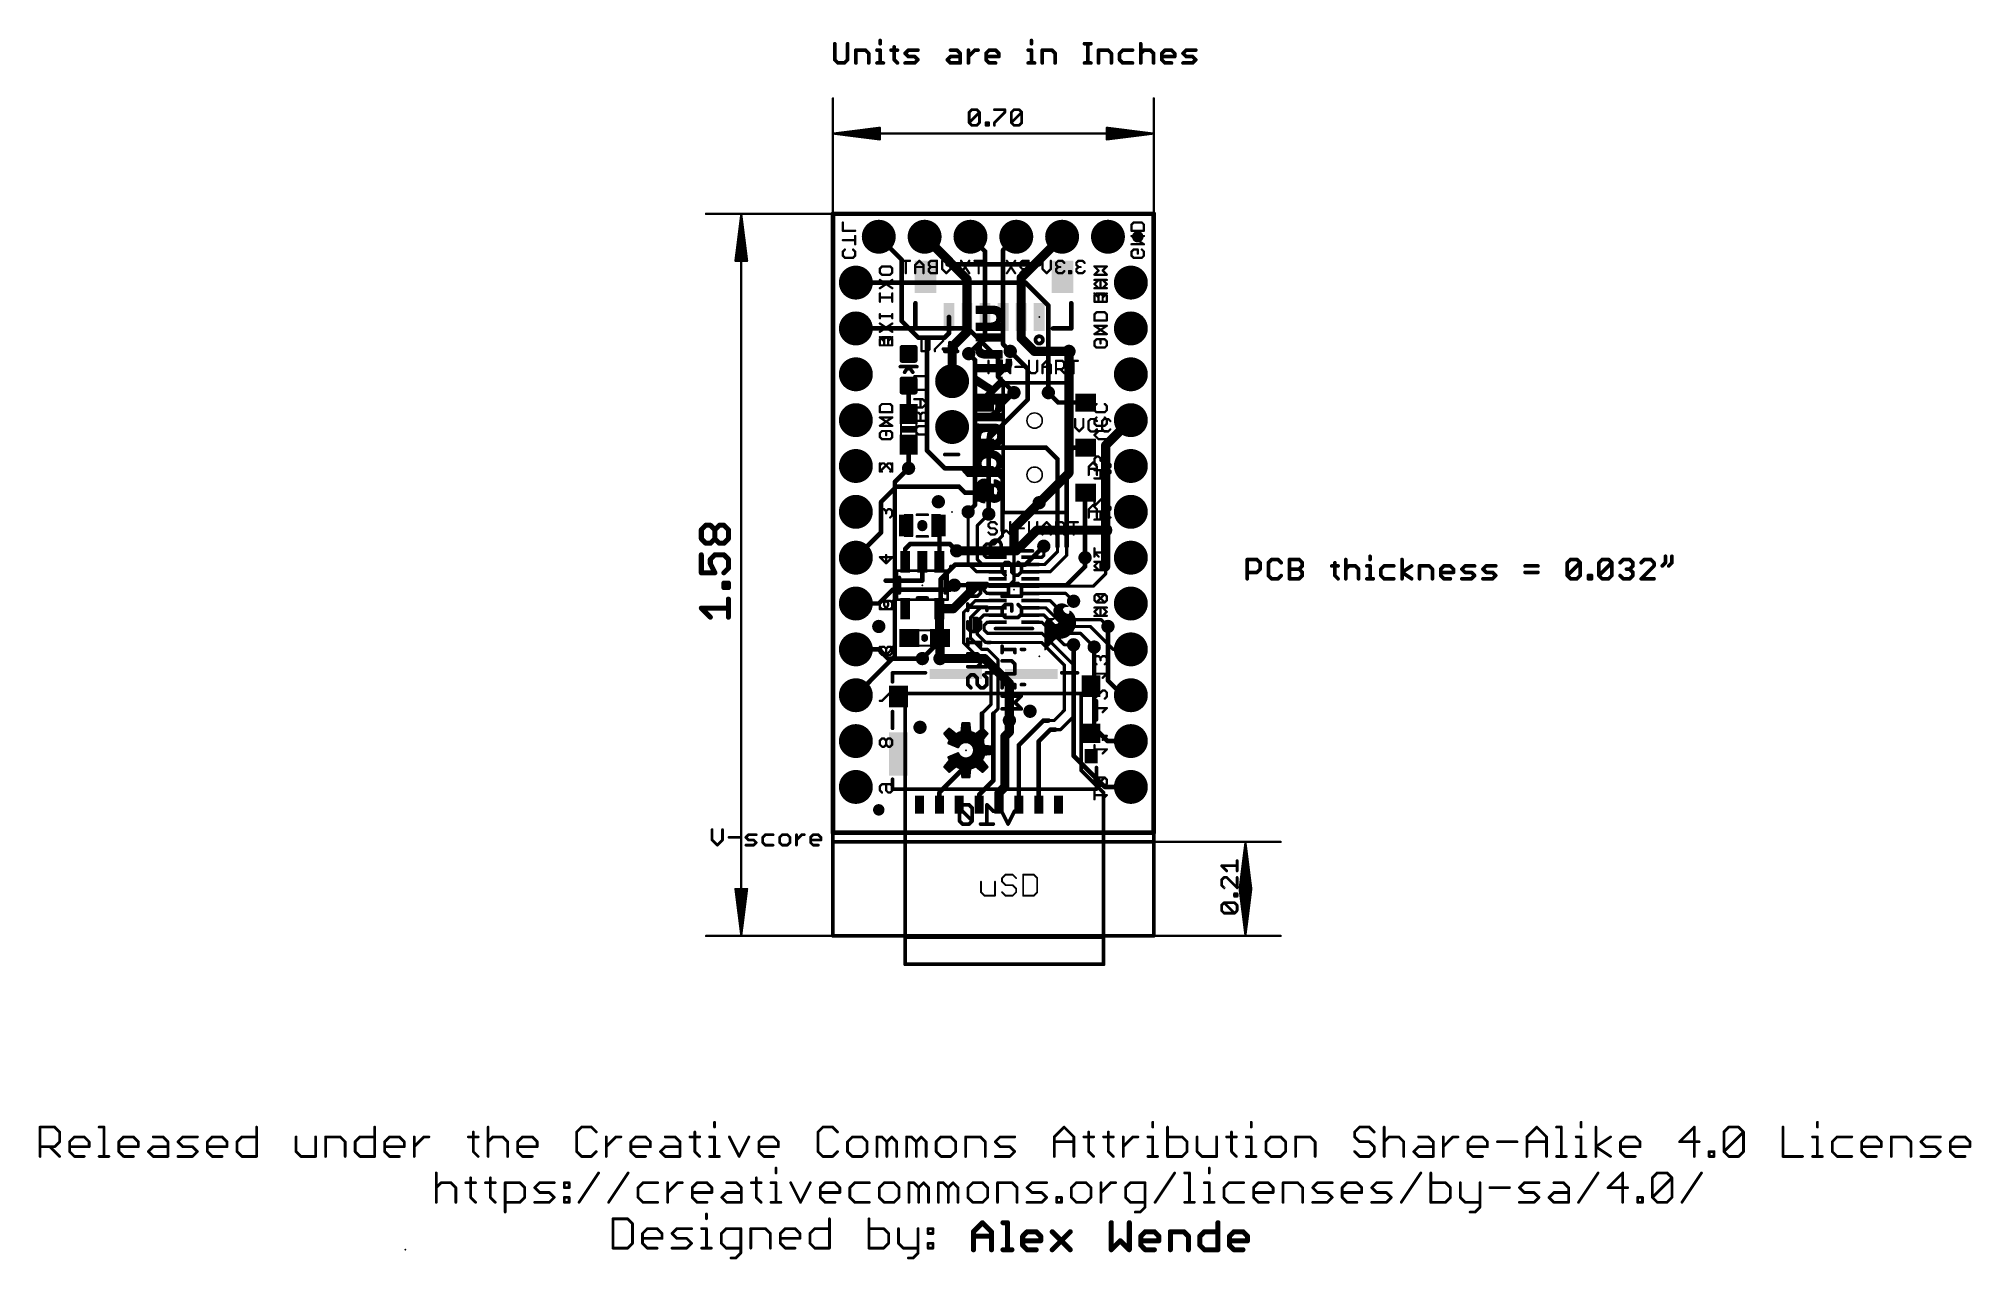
# Model space of a CAD drawing. Extents: x -44 to 63, y -18 to 50.
import ezdxf

# ---------------------------------------------------------------- set-up
doc = ezdxf.new("R2010")
doc.units = 0
for name, color, linetype in [('1', 12, 'CONTINUOUS'), ('16', 132, 'CONTINUOUS'), ('17', 110, 'CONTINUOUS'), ('18', 110, 'CONTINUOUS'), ('20', 53, 'CONTINUOUS'), ('21', 41, 'CONTINUOUS'), ('22', 40, 'CONTINUOUS'), ('23', 53, 'CONTINUOUS'), ('24', 53, 'CONTINUOUS'), ('47', 253, 'CONTINUOUS'), ('51', 53, 'CONTINUOUS')]:
    doc.layers.add(name, color=color, linetype=linetype)

# ---------------------------------------------------------------- blocks, each defined once
blk = doc.blocks.new('RECT')
blk.add_solid([(-0.5, -0.5), (0.5, -0.5), (-0.5, 0.5), (0.5, 0.5)])
blk = doc.blocks.new('RECT160000X160000R30')
at = {"const_width": 0.15}
blk.add_lwpolyline([(0.425, -0.35), (0.425, 0.35, 0.4142), (0.35, 0.425), (-0.35, 0.425, 0.4142), (-0.425, 0.35), (-0.425, -0.35, 0.4142), (-0.35, -0.425), (0.35, -0.425, 0.4142)], format="xyb", close=True, dxfattribs=at)
blk.add_solid([(-0.3754, -0.3754), (0.3754, -0.3754), (-0.3754, 0.3754), (0.3754, 0.3754)])
blk = doc.blocks.new('PIE')
at = {"const_width": 0.5}
blk.add_lwpolyline([(0, -0.25, 1), (0, 0.25, 1), (0, -0.25)], format="xyb", dxfattribs=at)
blk = doc.blocks.new('ROUNDP')
at = {"const_width": 0.5}
blk.add_lwpolyline([(0, -0.25, 1), (0, 0.25, 1), (0, -0.25)], format="xyb", dxfattribs=at)
blk = doc.blocks.new('ROUNDV')
at = {"const_width": 0.5}
blk.add_lwpolyline([(0, -0.25, 1), (0, 0.25, 1), (0, -0.25)], format="xyb", dxfattribs=at)

msp = doc.modelspace()

# ---------------------------------------------------------------- linework, layer by layer
at = {"layer": '1'}
for points, const_width in [([(0, 40.005), (0, 5.715)], 0.254), ([(17.78, 40.005), (0, 40.005)], 0.254), ([(17.78, 5.715), (17.78, 40.005)], 0.254), ([(2.54, 38.735), (3.81, 37.465)], 0.254), ([(5.08, 38.735), (7.43, 36.385)], 0.508), ([(7.62, 38.735), (8.43, 37.925)], 0.254), ([(10.16, 38.735), (9.43, 38.005)], 0.254), ([(12.7, 38.735), (10.43, 36.465)], 0.508), ([(3.81, 37.465), (3.81, 34.0628)], 0.254), ([(8.43, 37.925), (8.43, 34.29)], 0.254), ([(9.43, 38.005), (9.43, 34.29)], 0.254), ([(7.43, 36.385), (7.43, 34.29)], 0.508), ([(10.43, 36.465), (10.43, 34.29)], 0.508), ([(6.43, 33.3899), (6.43, 34.29)], 0.254), ([(7.43, 33.465), (7.43, 34.29)], 0.508), ([(8.43, 34.29), (8.43, 33.163)], 0.254), ([(9.43, 34.29), (9.43, 32.782)], 0.254), ([(10.43, 34.29), (10.43, 33.1119)], 0.508), ([(3.81, 34.0628), (4.7258, 33.147)], 0.254), ([(4.7258, 33.147), (5.207, 33.147)], 0.254), ([(5.207, 33.147), (6.1871, 33.147)], 0.254), ([(5.207, 26.8999), (5.207, 33.147)], 0.254), ([(6.1871, 33.147), (6.43, 33.3899)], 0.254), ([(6.604, 32.639), (7.43, 33.465)], 0.508), ([(7.525, 32.258), (8.43, 33.163)], 0.254), ([(10.43, 33.1119), (11.1569, 32.385)], 0.508), ([(6.604, 30.734), (6.604, 32.639)], 0.508), ([(9.43, 32.782), (9.827, 32.385)], 0.254), ([(11.1569, 32.385), (13.081, 32.385)], 0.508), ([(4.191, 30.492), (4.191, 28.917)], 0.254), ([(9.485, 29.551), (10.033, 30.099)], 0.254), ([(12.486, 29.551), (11.938, 30.099)], 0.254), ([(8.351, 29.551), (9.485, 29.551)], 0.254), ([(14.001, 29.551), (12.486, 29.551)], 0.254), ([(16.51, 28.575), (15.113, 27.178)], 0.508), ([(4.191, 27.217), (4.191, 25.908)], 0.254), ([(6.1989, 25.908), (5.207, 26.8999)], 0.254), ([(8.351, 27.051), (11.811, 27.051)], 0.254), ([(11.811, 27.051), (12.446, 26.416)], 0.254), ([(12.954, 26.6918), (13.3132, 27.051)], 0.254), ([(12.954, 21.59), (12.954, 26.6918)], 0.254), ([(13.3132, 27.051), (14.001, 27.051)], 0.254), ([(15.113, 27.178), (15.113, 22.479)], 0.508), ([(8.83, 25.908), (6.1989, 25.908)], 0.254), ([(9.398, 25.34), (8.83, 25.908)], 0.254), ([(12.446, 26.416), (12.446, 21.59)], 0.254), ([(2.667, 24.0401), (3.5189, 24.892)], 0.254), ([(3.5189, 24.892), (6.985, 24.892)], 0.254), ([(6.985, 24.892), (7.326, 24.551)], 0.254), ([(7.326, 24.551), (8.351, 24.551)], 0.254), ([(9.398, 22.479), (9.398, 25.34)], 0.254), ([(13.97, 24.52), (14.001, 24.551)], 0.254), ([(13.97, 20.955), (13.97, 24.52)], 0.254), ([(2.667, 22.352), (2.667, 24.0401)], 0.254), ([(7.493, 20.644), (7.493, 23.495)], 0.1778), ([(10.033, 22.606), (11.43, 24.003)], 0.508), ([(5.903, 22.733), (5.853, 22.733)], 0.254), ([(5.903, 21.717), (5.903, 22.733)], 0.254), ([(8.001, 22.733), (8.636, 23.368)], 0.1778), ([(8.001, 20.8597), (8.001, 22.733)], 0.1778), ([(9.398, 22.1749), (9.398, 22.479)], 0.1778), ([(10.033, 21.336), (10.033, 22.606)], 0.508), ([(15.113, 22.479), (15.113, 20.447)], 0.508), ([(2.667, 22.352), (1.27, 20.955)], 0.254), ([(4.2861, 21.717), (4.003, 21.4339)], 0.254), ([(4.003, 21.4339), (4.003, 20.7311)], 0.254), ([(5.903, 21.717), (4.2861, 21.717)], 0.254), ([(5.903, 20.7311), (5.903, 21.717)], 0.254), ([(5.903, 21.717), (6.477, 21.717)], 0.254), ([(6.477, 21.717), (6.858, 21.336)], 0.254), ([(8.509, 21.717), (8.382, 21.59)], 0.1778), ([(8.382, 21.59), (8.382, 21.082)], 0.1778), ([(8.9401, 21.717), (8.509, 21.717)], 0.1778), ([(8.9401, 21.717), (9.398, 22.1749)], 0.1778), ([(10.033, 19.6889), (10.033, 21.336)], 0.1778), ([(11.684, 21.082), (11.684, 21.59)], 0.1778), ([(12.446, 21.2933), (12.446, 21.59)], 0.1778), ([(12.954, 21.0864), (12.954, 21.59)], 0.1778), ([(4.953, 20.7311), (4.953, 19.685)], 0.254), ([(7.96, 20.177), (7.493, 20.644)], 0.1778), ([(8.2836, 20.577), (8.001, 20.8597)], 0.1778), ([(9.133, 20.577), (8.2836, 20.577)], 0.1778), ([(8.382, 21.082), (8.487, 20.977)], 0.1778), ([(8.487, 20.977), (9.133, 20.977)], 0.1778), ([(10.933, 20.977), (11.579, 20.977)], 0.1778), ([(10.933, 20.577), (11.7297, 20.577)], 0.1778), ([(11.579, 20.977), (11.684, 21.082)], 0.1778), ([(11.7297, 20.577), (12.446, 21.2933)], 0.1778), ([(12.0446, 20.177), (12.954, 21.0864)], 0.1778), ([(15.113, 20.056), (15.113, 20.447)], 0.1778), ([(3.302, 19.177), (2.54, 18.415)], 0.254), ([(4.953, 19.685), (2.921, 19.685)], 0.254), ([(6.477, 19.177), (3.302, 19.177)], 0.254), ([(6.731, 19.431), (6.477, 19.177)], 0.254), ([(6.6819, 18.1309), (7.928, 19.377)], 0.508), ([(7.928, 19.377), (8.309, 19.377)], 0.508), ([(9.133, 20.177), (7.96, 20.177)], 0.1778), ([(8.382, 19.377), (8.309, 19.377)], 0.1778), ([(9.133, 19.377), (8.382, 19.377)], 0.1778), ([(8.382, 19.1235), (8.382, 19.377)], 0.1778), ([(9.133, 19.377), (9.7211, 19.377)], 0.1778), ([(9.7211, 19.377), (10.033, 19.6889)], 0.1778), ([(10.933, 20.177), (12.0446, 20.177)], 0.1778), ([(10.933, 19.377), (14.434, 19.377)], 0.1778), ([(14.434, 19.377), (15.113, 20.056)], 0.1778), ([(2.54, 18.415), (1.27, 18.415)], 0.254), ([(6.6819, 18.1309), (5.903, 18.1309)], 0.508), ([(5.903, 18.1309), (5.903, 16.51)], 0.508), ([(7.8956, 18.577), (7.239, 17.9204)], 0.1778), ([(8.1702, 18.177), (7.62, 17.6268)], 0.1778), ([(9.133, 18.577), (7.8956, 18.577)], 0.1778), ([(9.133, 18.177), (8.1702, 18.177)], 0.1778), ([(8.5285, 18.977), (8.382, 19.1235)], 0.1778), ([(9.133, 18.977), (8.5285, 18.977)], 0.1778), ([(10.933, 18.977), (12.9, 18.977)], 0.1778), ([(10.933, 18.577), (12.03, 18.577)], 0.1778), ([(10.933, 18.177), (11.795, 18.177)], 0.1778), ([(11.795, 18.177), (12.827, 17.145)], 0.1778), ([(12.03, 18.577), (13.081, 17.526)], 0.1778), ([(12.9, 18.977), (13.335, 18.542)], 0.1778), ([(7.239, 17.9204), (7.239, 16.2345)], 0.1778), ([(7.62, 17.6268), (7.62, 16.51)], 0.1778), ([(8.3581, 17.777), (8.001, 17.4199)], 0.1778), ([(8.001, 17.4199), (8.001, 16.7139)], 0.1778), ([(9.133, 17.777), (8.3581, 17.777)], 0.1778), ([(8.5468, 17.377), (8.382, 17.2122)], 0.1778), ([(8.382, 17.2122), (8.382, 16.9436)], 0.1778), ([(9.133, 17.377), (8.5468, 17.377)], 0.1778), ([(10.933, 17.777), (11.687, 17.777)], 0.1778), ([(10.933, 17.377), (11.579, 17.377)], 0.1778), ([(11.579, 17.377), (12.827, 16.129)], 0.1778), ([(11.687, 17.777), (12.7, 16.764)], 0.1778), ([(12.827, 17.145), (14.2615, 17.145)], 0.1778), ([(13.081, 17.526), (14.859, 17.526)], 0.1778), ([(14.2615, 17.145), (15.5315, 15.875)], 0.1778), ([(14.859, 17.526), (15.24, 17.145)], 0.1778), ([(5.903, 16.51), (5.93, 16.51)], 0.508), ([(5.93, 15.367), (5.93, 16.51)], 0.508), ([(7.239, 16.2345), (7.9795, 15.494)], 0.1778), ([(7.62, 16.51), (8.255, 15.875)], 0.1778), ([(8.001, 16.7139), (8.4589, 16.256)], 0.1778), ([(8.382, 16.9436), (8.5616, 16.764)], 0.1778), ([(8.4589, 16.256), (11.5726, 16.256)], 0.1778), ([(8.5616, 16.764), (11.587, 16.764)], 0.1778), ([(11.5726, 16.256), (12.827, 15.0016)], 0.1778), ([(11.587, 16.764), (13.335, 15.016)], 0.1778), ([(12.7, 16.764), (13.716, 16.764)], 0.1778), ([(12.827, 16.129), (13.335, 16.129)], 0.1778), ([(13.716, 16.764), (14.478, 16.002)], 0.1778), ([(2.54, 15.875), (1.27, 15.875)], 0.254), ([(3.048, 15.367), (2.54, 15.875)], 0.254), ([(4.953, 15.367), (3.048, 15.367)], 0.254), ([(7.9795, 15.494), (8.3614, 15.494)], 0.1778), ([(8.255, 15.875), (8.576, 15.875)], 0.1778), ([(8.3614, 15.494), (8.763, 15.0924)], 0.1778), ([(8.576, 15.875), (9.144, 15.307)], 0.1778), ([(8.763, 15.0924), (8.763, 12.827)], 0.1778), ([(9.144, 15.307), (9.144, 12.573)], 0.1778), ([(12.827, 15.0016), (12.827, 12.506)], 0.1778), ([(13.335, 15.016), (13.335, 12.1484)], 0.1778), ([(15.5315, 15.875), (16.51, 15.875)], 0.1778), ([(8.763, 12.827), (8.255, 12.319)], 0.1778), ([(8.255, 12.319), (8.255, 10.3032)], 0.254), ([(8.89, 8.6106), (8.89, 12.319)], 0.254), ([(8.89, 12.319), (9.144, 12.573)], 0.1778), ([(9.779, 11.938), (9.779, 11.303)], 0.508), ([(11.6593, 11.9309), (10.302, 10.5736)], 0.254), ([(11.938, 11.9309), (11.6593, 11.9309)], 0.254), ([(11.938, 11.938), (11.938, 11.9309)], 0.254), ([(12.259, 11.938), (11.938, 11.938)], 0.1778), ([(12.827, 12.506), (12.259, 11.938)], 0.1778), ([(13.335, 12.1484), (12.6166, 11.43)], 0.1778), ([(9.779, 11.303), (9.525, 11.049)], 0.508), ([(9.525, 11.049), (9.525, 8.255)], 0.508), ([(12.0542, 11.43), (11.402, 10.7778)], 0.254), ([(11.402, 10.7778), (11.402, 7.278)], 0.254), ([(12.319, 11.43), (12.0542, 11.43)], 0.254), ([(12.6166, 11.43), (12.319, 11.43)], 0.1778), ([(8.255, 10.3032), (5.902, 7.9502)], 0.254), ([(10.302, 10.5736), (10.302, 7.278)], 0.254), ([(8.1026, 7.8232), (8.89, 8.6106)], 0.254), ([(5.902, 7.9502), (5.902, 7.278)], 0.254), ([(8.1026, 7.8232), (8.1026, 7.2786)], 0.254), ([(9.525, 8.255), (9.202, 7.932)], 0.508), ([(9.202, 7.932), (9.202, 7.278)], 0.508), ([(8.1026, 7.2786), (8.102, 7.278)], 0.254), ([(0, 5.715), (17.78, 5.715)], 0.254)]:
    msp.add_lwpolyline(points, dxfattribs=dict(at, const_width=const_width))
for points, const_width in [([(0.0635, 40.005, 1), (-0.0635, 40.005)], 0.127), ([(0, 40.0685, 1), (0, 39.9415)], 0.127), ([(17.8435, 40.005, 1), (17.7165, 40.005)], 0.127), ([(17.78, 39.9415, 1), (17.78, 40.0685)], 0.127), ([(2.5849, 38.7799, 1), (2.4951, 38.6901)], 0.127), ([(5.1698, 38.8248, 1), (4.9902, 38.6452)], 0.254), ([(7.6649, 38.7799, 1), (7.5751, 38.6901)], 0.127), ([(10.2049, 38.6901, 1), (10.1151, 38.7799)], 0.127), ([(12.7898, 38.6452, 1), (12.6102, 38.8248)], 0.254), ([(3.8735, 37.465, 1), (3.7465, 37.465)], 0.127), ([(3.7651, 37.4201, 1), (3.8549, 37.5099)], 0.127), ([(8.4935, 37.925, 1), (8.3665, 37.925)], 0.127), ([(8.3851, 37.8801, 1), (8.4749, 37.9699)], 0.127), ([(9.4935, 38.005, 1), (9.3665, 38.005)], 0.127), ([(9.3851, 38.0499, 1), (9.4749, 37.9601)], 0.127), ([(7.557, 36.385, 1), (7.303, 36.385)], 0.254), ([(7.3402, 36.2952, 1), (7.5198, 36.4748)], 0.254), ([(10.557, 36.465, 1), (10.303, 36.465)], 0.254), ([(10.3402, 36.5548, 1), (10.5198, 36.3752)], 0.254), ([(6.4935, 34.29, 1), (6.3665, 34.29)], 0.127), ([(7.557, 34.29, 1), (7.303, 34.29)], 0.254), ([(7.303, 34.29, 1), (7.557, 34.29)], 0.254), ([(8.4935, 34.29, 1), (8.3665, 34.29)], 0.127), ([(8.3665, 34.29, 1), (8.4935, 34.29)], 0.127), ([(9.4935, 34.29, 1), (9.3665, 34.29)], 0.127), ([(9.3665, 34.29, 1), (9.4935, 34.29)], 0.127), ([(10.557, 34.29, 1), (10.303, 34.29)], 0.254), ([(10.303, 34.29, 1), (10.557, 34.29)], 0.254), ([(3.8549, 34.1077, 1), (3.7651, 34.0179)], 0.127), ([(3.7465, 34.0628, 1), (3.8735, 34.0628)], 0.127), ([(4.7258, 33.2105, 1), (4.7258, 33.0835)], 0.127), ([(4.6809, 33.1021, 1), (4.7707, 33.1919)], 0.127), ([(5.207, 33.2105, 1), (5.207, 33.0835)], 0.127), ([(5.2705, 33.147, 1), (5.1435, 33.147)], 0.127), ([(5.207, 33.0835, 1), (5.207, 33.2105)], 0.127), ([(6.1422, 33.1919, 1), (6.232, 33.1021)], 0.127), ([(6.1871, 33.0835, 1), (6.1871, 33.2105)], 0.127), ([(6.3665, 33.3899, 1), (6.4935, 33.3899)], 0.127), ([(6.4749, 33.345, 1), (6.3851, 33.4348)], 0.127), ([(7.303, 33.465, 1), (7.557, 33.465)], 0.254), ([(7.5198, 33.3752, 1), (7.3402, 33.5548)], 0.254), ([(8.3665, 33.163, 1), (8.4935, 33.163)], 0.127), ([(8.4749, 33.1181, 1), (8.3851, 33.2079)], 0.127), ([(10.5198, 33.2017, 1), (10.3402, 33.0221)], 0.254), ([(10.303, 33.1119, 1), (10.557, 33.1119)], 0.254), ([(6.731, 32.639, 1), (6.477, 32.639)], 0.254), ([(6.5142, 32.7288, 1), (6.6938, 32.5492)], 0.254), ([(7.4801, 32.3029, 1), (7.5699, 32.2131)], 0.127), ([(9.4749, 32.8269, 1), (9.3851, 32.7371)], 0.127), ([(9.3665, 32.782, 1), (9.4935, 32.782)], 0.127), ([(9.7821, 32.3401, 1), (9.8719, 32.4299)], 0.127), ([(11.1569, 32.512, 1), (11.1569, 32.258)], 0.254), ([(11.0671, 32.2952, 1), (11.2467, 32.4748)], 0.254), ([(13.081, 32.258, 1), (13.081, 32.512)], 0.254), ([(4.2545, 30.492, 1), (4.1275, 30.492)], 0.127), ([(6.477, 30.734, 1), (6.731, 30.734)], 0.254), ([(10.0779, 30.0541, 1), (9.9881, 30.1439)], 0.127), ([(11.9829, 30.1439, 1), (11.8931, 30.0541)], 0.127), ([(4.1275, 28.917, 1), (4.2545, 28.917)], 0.127), ([(8.351, 29.6145, 1), (8.351, 29.4875)], 0.127), ([(9.4401, 29.5959, 1), (9.5299, 29.5061)], 0.127), ([(9.485, 29.4875, 1), (9.485, 29.6145)], 0.127), ([(12.486, 29.6145, 1), (12.486, 29.4875)], 0.127), ([(12.4411, 29.5061, 1), (12.5309, 29.5959)], 0.127), ([(14.001, 29.4875, 1), (14.001, 29.6145)], 0.127), ([(16.5998, 28.4852, 1), (16.4202, 28.6648)], 0.254), ([(4.2545, 27.217, 1), (4.1275, 27.217)], 0.127), ([(5.2519, 26.9448, 1), (5.1621, 26.855)], 0.127), ([(5.1435, 26.8999, 1), (5.2705, 26.8999)], 0.127), ([(8.351, 27.1145, 1), (8.351, 26.9875)], 0.127), ([(11.8559, 27.0959, 1), (11.7661, 27.0061)], 0.127), ([(11.811, 26.9875, 1), (11.811, 27.1145)], 0.127), ([(13.0175, 26.6918, 1), (12.8905, 26.6918)], 0.127), ([(12.9091, 26.7367, 1), (12.9989, 26.6469)], 0.127), ([(13.3132, 27.1145, 1), (13.3132, 26.9875)], 0.127), ([(13.3581, 27.0061, 1), (13.2683, 27.0959)], 0.127), ([(14.001, 26.9875, 1), (14.001, 27.1145)], 0.127), ([(15.24, 27.178, 1), (14.986, 27.178)], 0.254), ([(15.0232, 27.2678, 1), (15.2028, 27.0882)], 0.254), ([(4.1275, 25.908, 1), (4.2545, 25.908)], 0.127), ([(6.1989, 25.9715, 1), (6.1989, 25.8445)], 0.127), ([(6.154, 25.8631, 1), (6.2438, 25.9529)], 0.127), ([(8.8749, 25.9529, 1), (8.7851, 25.8631)], 0.127), ([(8.83, 25.8445, 1), (8.83, 25.9715)], 0.127), ([(12.5095, 26.416, 1), (12.3825, 26.416)], 0.127), ([(12.4011, 26.3711, 1), (12.4909, 26.4609)], 0.127), ([(3.5189, 24.9555, 1), (3.5189, 24.8285)], 0.127), ([(3.5638, 24.8471, 1), (3.474, 24.9369)], 0.127), ([(7.0299, 24.9369, 1), (6.9401, 24.8471)], 0.127), ([(6.985, 24.8285, 1), (6.985, 24.9555)], 0.127), ([(7.326, 24.6145, 1), (7.326, 24.4875)], 0.127), ([(7.2811, 24.5061, 1), (7.3709, 24.5959)], 0.127), ([(8.351, 24.4875, 1), (8.351, 24.6145)], 0.127), ([(9.4615, 25.34, 1), (9.3345, 25.34)], 0.127), ([(9.3531, 25.2951, 1), (9.4429, 25.3849)], 0.127), ([(14.0335, 24.52, 1), (13.9065, 24.52)], 0.127), ([(14.0459, 24.5061, 1), (13.9561, 24.5959)], 0.127), ([(2.7305, 24.0401, 1), (2.6035, 24.0401)], 0.127), ([(2.6221, 24.085, 1), (2.7119, 23.9952)], 0.127), ([(7.5375, 23.495, 1), (7.4486, 23.495)], 0.0889), ([(11.5198, 23.9132, 1), (11.3402, 24.0928)], 0.254), ([(13.9251, 24.5649, 1), (14.0149, 24.4751)], 0.127), ([(5.853, 22.7965, 1), (5.853, 22.6695)], 0.127), ([(5.9665, 22.733, 1), (5.8395, 22.733)], 0.127), ([(5.903, 22.6695, 1), (5.903, 22.7965)], 0.127), ([(8.0455, 22.733, 1), (7.9566, 22.733)], 0.0889), ([(7.9696, 22.7644, 1), (8.0324, 22.7016)], 0.0889), ([(8.6674, 23.3366, 1), (8.6046, 23.3994)], 0.0889), ([(9.3345, 22.479, 1), (9.4615, 22.479)], 0.127), ([(9.4424, 22.479, 1), (9.3536, 22.479)], 0.0889), ([(10.16, 22.606, 1), (9.906, 22.606)], 0.254), ([(9.9432, 22.6958, 1), (10.1228, 22.5162)], 0.254), ([(15.24, 22.479, 1), (14.986, 22.479)], 0.254), ([(14.986, 22.479, 1), (15.24, 22.479)], 0.254), ([(2.6035, 22.352, 1), (2.7305, 22.352)], 0.127), ([(2.7119, 22.3071, 1), (2.6221, 22.3969)], 0.127), ([(4.0665, 21.4339, 1), (3.9395, 21.4339)], 0.127), ([(3.9581, 21.4788, 1), (4.0479, 21.389)], 0.127), ([(4.2861, 21.7805, 1), (4.2861, 21.6535)], 0.127), ([(4.331, 21.6721, 1), (4.2412, 21.7619)], 0.127), ([(5.9665, 21.717, 1), (5.8395, 21.717)], 0.127), ([(5.903, 21.7805, 1), (5.903, 21.6535)], 0.127), ([(5.8395, 21.717, 1), (5.9665, 21.717)], 0.127), ([(5.903, 21.6535, 1), (5.903, 21.7805)], 0.127), ([(6.5219, 21.7619, 1), (6.4321, 21.6721)], 0.127), ([(6.477, 21.6535, 1), (6.477, 21.7805)], 0.127), ([(6.8131, 21.2911, 1), (6.9029, 21.3809)], 0.127), ([(8.3506, 21.6214, 1), (8.4134, 21.5586)], 0.0889), ([(8.4264, 21.59, 1), (8.3376, 21.59)], 0.0889), ([(8.509, 21.7615, 1), (8.509, 21.6726)], 0.0889), ([(8.5404, 21.6856, 1), (8.4776, 21.7484)], 0.0889), ([(8.9087, 21.7484, 1), (8.9715, 21.6856)], 0.0889), ([(8.9401, 21.6726, 1), (8.9401, 21.7615)], 0.0889), ([(9.3536, 22.1749, 1), (9.4424, 22.1749)], 0.0889), ([(9.4294, 22.1435, 1), (9.3666, 22.2063)], 0.0889), ([(9.906, 21.336, 1), (10.16, 21.336)], 0.254), ([(10.0775, 21.336, 1), (9.9886, 21.336)], 0.0889), ([(11.7285, 21.59, 1), (11.6396, 21.59)], 0.0889), ([(12.3825, 21.59, 1), (12.5095, 21.59)], 0.127), ([(12.4904, 21.59, 1), (12.4016, 21.59)], 0.0889), ([(12.8905, 21.59, 1), (13.0175, 21.59)], 0.127), ([(12.9985, 21.59, 1), (12.9096, 21.59)], 0.0889), ([(1.2251, 20.9999, 1), (1.3149, 20.9101)], 0.127), ([(3.9395, 20.7311, 1), (4.0665, 20.7311)], 0.127), ([(5.0165, 20.7311, 1), (4.8895, 20.7311)], 0.127), ([(5.8395, 20.7311, 1), (5.9665, 20.7311)], 0.127), ([(7.5244, 20.6754, 1), (7.4616, 20.6125)], 0.0889), ([(7.4486, 20.644, 1), (7.5375, 20.644)], 0.0889), ([(8.0324, 20.8911, 1), (7.9696, 20.8282)], 0.0889), ([(7.9566, 20.8597, 1), (8.0455, 20.8597)], 0.0889), ([(8.2836, 20.6215, 1), (8.2836, 20.5326)], 0.0889), ([(8.2522, 20.5456, 1), (8.3151, 20.6084)], 0.0889), ([(8.4134, 21.1134, 1), (8.3506, 21.0506)], 0.0889), ([(8.3376, 21.082, 1), (8.4264, 21.082)], 0.0889), ([(8.487, 21.0215, 1), (8.487, 20.9325)], 0.0889), ([(8.4556, 20.9456, 1), (8.5184, 21.0084)], 0.0889), ([(9.133, 20.9325, 1), (9.133, 21.0215)], 0.0889), ([(9.133, 20.5326, 1), (9.133, 20.6215)], 0.0889), ([(10.933, 21.0215, 1), (10.933, 20.9325)], 0.0889), ([(10.933, 20.6215, 1), (10.933, 20.5326)], 0.0889), ([(11.5476, 21.0084, 1), (11.6104, 20.9456)], 0.0889), ([(11.579, 20.9325, 1), (11.579, 21.0215)], 0.0889), ([(11.6396, 21.082, 1), (11.7285, 21.082)], 0.0889), ([(11.7154, 21.0506, 1), (11.6526, 21.1134)], 0.0889), ([(11.6983, 20.6084, 1), (11.7611, 20.5456)], 0.0889), ([(11.7297, 20.5326, 1), (11.7297, 20.6215)], 0.0889), ([(12.4016, 21.2933, 1), (12.4904, 21.2933)], 0.0889), ([(12.4774, 21.2619, 1), (12.4146, 21.3247)], 0.0889), ([(12.9096, 21.0864, 1), (12.9985, 21.0864)], 0.0889), ([(12.9854, 21.055, 1), (12.9226, 21.1178)], 0.0889), ([(13.9065, 20.955, 1), (14.0335, 20.955)], 0.127), ([(14.986, 20.447, 1), (15.24, 20.447)], 0.254), ([(15.1575, 20.447, 1), (15.0686, 20.447)], 0.0889), ([(2.921, 19.7485, 1), (2.921, 19.6215)], 0.127), ([(3.302, 19.2405, 1), (3.302, 19.1135)], 0.127), ([(3.3469, 19.1321, 1), (3.2571, 19.2219)], 0.127), ([(4.8895, 19.685, 1), (5.0165, 19.685)], 0.127), ([(4.953, 19.6215, 1), (4.953, 19.7485)], 0.127), ([(6.4321, 19.2219, 1), (6.5219, 19.1321)], 0.127), ([(6.477, 19.1135, 1), (6.477, 19.2405)], 0.127), ([(6.7759, 19.3861, 1), (6.6861, 19.4759)], 0.127), ([(7.928, 19.504, 1), (7.928, 19.25)], 0.254), ([(8.0178, 19.2872, 1), (7.8382, 19.4668)], 0.254), ([(7.96, 20.2215, 1), (7.96, 20.1325)], 0.0889), ([(7.9285, 20.1456, 1), (7.9914, 20.2084)], 0.0889), ([(8.309, 19.25, 1), (8.309, 19.504)], 0.254), ([(8.309, 19.4215, 1), (8.309, 19.3326)], 0.0889), ([(8.382, 19.4215, 1), (8.382, 19.3326)], 0.0889), ([(8.4264, 19.377, 1), (8.3376, 19.377)], 0.0889), ([(8.382, 19.3326, 1), (8.382, 19.4215)], 0.0889), ([(9.133, 19.4215, 1), (9.133, 19.3326)], 0.0889), ([(9.133, 20.1325, 1), (9.133, 20.2215)], 0.0889), ([(9.133, 19.3326, 1), (9.133, 19.4215)], 0.0889), ([(9.6897, 19.4084, 1), (9.7525, 19.3456)], 0.0889), ([(9.7211, 19.3326, 1), (9.7211, 19.4215)], 0.0889), ([(9.9886, 19.6889, 1), (10.0775, 19.6889)], 0.0889), ([(10.0644, 19.6575, 1), (10.0016, 19.7203)], 0.0889), ([(10.933, 20.2215, 1), (10.933, 20.1325)], 0.0889), ([(10.933, 19.4215, 1), (10.933, 19.3326)], 0.0889), ([(12.0132, 20.2084, 1), (12.076, 20.1456)], 0.0889), ([(12.0446, 20.1325, 1), (12.0446, 20.2215)], 0.0889), ([(14.4026, 19.4084, 1), (14.4655, 19.3456)], 0.0889), ([(14.434, 19.3326, 1), (14.434, 19.4215)], 0.0889), ([(15.0686, 20.056, 1), (15.1575, 20.056)], 0.0889), ([(15.1444, 20.0245, 1), (15.0816, 20.0874)], 0.0889), ([(1.27, 18.4785, 1), (1.27, 18.3515)], 0.127), ([(2.4951, 18.4599, 1), (2.5849, 18.3701)], 0.127), ([(2.54, 18.3515, 1), (2.54, 18.4785)], 0.127), ([(5.903, 18.2579, 1), (5.903, 18.0039)], 0.254), ([(6.03, 18.1309, 1), (5.776, 18.1309)], 0.254), ([(6.5921, 18.2207, 1), (6.7717, 18.0411)], 0.254), ([(6.6819, 18.0039, 1), (6.6819, 18.2579)], 0.254), ([(7.8956, 18.6215, 1), (7.8956, 18.5326)], 0.0889), ([(7.927, 18.5456, 1), (7.8642, 18.6084)], 0.0889), ([(8.1702, 18.2215, 1), (8.1702, 18.1325)], 0.0889), ([(8.2017, 18.1456, 1), (8.1388, 18.2084)], 0.0889), ([(8.4134, 19.1549, 1), (8.3506, 19.0921)], 0.0889), ([(8.3376, 19.1235, 1), (8.4264, 19.1235)], 0.0889), ([(8.5285, 19.0215, 1), (8.5285, 18.9325)], 0.0889), ([(8.4971, 18.9456, 1), (8.5599, 19.0084)], 0.0889), ([(9.133, 18.9325, 1), (9.133, 19.0215)], 0.0889), ([(9.133, 18.5326, 1), (9.133, 18.6215)], 0.0889), ([(9.133, 18.1325, 1), (9.133, 18.2215)], 0.0889), ([(10.933, 19.0215, 1), (10.933, 18.9325)], 0.0889), ([(10.933, 18.6215, 1), (10.933, 18.5326)], 0.0889), ([(10.933, 18.2215, 1), (10.933, 18.1325)], 0.0889), ([(11.8264, 18.2084, 1), (11.7636, 18.1456)], 0.0889), ([(11.795, 18.1325, 1), (11.795, 18.2215)], 0.0889), ([(12.0614, 18.6084, 1), (11.9986, 18.5456)], 0.0889), ([(12.03, 18.5326, 1), (12.03, 18.6215)], 0.0889), ([(12.9314, 19.0084, 1), (12.8686, 18.9456)], 0.0889), ([(12.9, 18.9325, 1), (12.9, 19.0215)], 0.0889), ([(13.3036, 18.5106, 1), (13.3664, 18.5734)], 0.0889), ([(7.2076, 17.9518, 1), (7.2704, 17.889)], 0.0889), ([(7.2835, 17.9204, 1), (7.1946, 17.9204)], 0.0889), ([(7.6645, 17.6268, 1), (7.5755, 17.6268)], 0.0889), ([(7.5886, 17.6582, 1), (7.6514, 17.5953)], 0.0889), ([(8.0455, 17.4199, 1), (7.9566, 17.4199)], 0.0889), ([(7.9696, 17.4513, 1), (8.0324, 17.3885)], 0.0889), ([(8.3581, 17.8215, 1), (8.3581, 17.7325)], 0.0889), ([(8.3895, 17.7456, 1), (8.3267, 17.8084)], 0.0889), ([(8.3506, 17.2436, 1), (8.4134, 17.1808)], 0.0889), ([(8.4264, 17.2122, 1), (8.3376, 17.2122)], 0.0889), ([(8.5468, 17.4215, 1), (8.5468, 17.3326)], 0.0889), ([(8.5782, 17.3456, 1), (8.5154, 17.4084)], 0.0889), ([(9.133, 17.7325, 1), (9.133, 17.8215)], 0.0889), ([(9.133, 17.3326, 1), (9.133, 17.4215)], 0.0889), ([(10.933, 17.8215, 1), (10.933, 17.7325)], 0.0889), ([(10.933, 17.4215, 1), (10.933, 17.3326)], 0.0889), ([(11.6104, 17.4084, 1), (11.5476, 17.3456)], 0.0889), ([(11.579, 17.3326, 1), (11.579, 17.4215)], 0.0889), ([(11.7184, 17.8084, 1), (11.6556, 17.7456)], 0.0889), ([(11.687, 17.7325, 1), (11.687, 17.8215)], 0.0889), ([(12.827, 17.1895, 1), (12.827, 17.1005)], 0.0889), ([(12.7956, 17.1136, 1), (12.8584, 17.1764)], 0.0889), ([(13.081, 17.5705, 1), (13.081, 17.4815)], 0.0889), ([(13.0496, 17.4946, 1), (13.1124, 17.5574)], 0.0889), ([(14.293, 17.1764, 1), (14.2301, 17.1136)], 0.0889), ([(14.2615, 17.1005, 1), (14.2615, 17.1895)], 0.0889), ([(14.8904, 17.5574, 1), (14.8276, 17.4946)], 0.0889), ([(14.859, 17.4815, 1), (14.859, 17.5705)], 0.0889), ([(15.2086, 17.1136, 1), (15.2714, 17.1764)], 0.0889), ([(5.903, 16.637, 1), (5.903, 16.383)], 0.254), ([(5.776, 16.51, 1), (6.03, 16.51)], 0.254), ([(6.057, 16.51, 1), (5.803, 16.51)], 0.254), ([(5.93, 16.383, 1), (5.93, 16.637)], 0.254), ([(7.2704, 16.266, 1), (7.2076, 16.2031)], 0.0889), ([(7.1946, 16.2345, 1), (7.2835, 16.2345)], 0.0889), ([(7.5755, 16.51, 1), (7.6645, 16.51)], 0.0889), ([(7.6514, 16.5414, 1), (7.5886, 16.4786)], 0.0889), ([(8.0324, 16.7453, 1), (7.9696, 16.6825)], 0.0889), ([(7.9566, 16.7139, 1), (8.0455, 16.7139)], 0.0889), ([(8.4134, 16.975, 1), (8.3506, 16.9122)], 0.0889), ([(8.3376, 16.9436, 1), (8.4264, 16.9436)], 0.0889), ([(8.4589, 16.3005, 1), (8.4589, 16.2115)], 0.0889), ([(8.4275, 16.2246, 1), (8.4903, 16.2874)], 0.0889), ([(8.5616, 16.8085, 1), (8.5616, 16.7195)], 0.0889), ([(8.5302, 16.7326, 1), (8.593, 16.7954)], 0.0889), ([(11.6041, 16.2874, 1), (11.5412, 16.2246)], 0.0889), ([(11.6184, 16.7954, 1), (11.5555, 16.7326)], 0.0889), ([(11.5726, 16.2115, 1), (11.5726, 16.3005)], 0.0889), ([(11.587, 16.7195, 1), (11.587, 16.8085)], 0.0889), ([(12.7, 16.8085, 1), (12.7, 16.7195)], 0.0889), ([(12.6686, 16.7326, 1), (12.7314, 16.7954)], 0.0889), ([(12.827, 16.1735, 1), (12.827, 16.0846)], 0.0889), ([(12.7956, 16.0976, 1), (12.8584, 16.1604)], 0.0889), ([(13.335, 16.0846, 1), (13.335, 16.1735)], 0.0889), ([(13.7474, 16.7954, 1), (13.6846, 16.7326)], 0.0889), ([(13.716, 16.7195, 1), (13.716, 16.8085)], 0.0889), ([(14.4466, 15.9706, 1), (14.5094, 16.0334)], 0.0889), ([(1.27, 15.9385, 1), (1.27, 15.8115)], 0.127), ([(2.5849, 15.9199, 1), (2.4951, 15.8301)], 0.127), ([(2.54, 15.8115, 1), (2.54, 15.9385)], 0.127), ([(3.048, 15.4305, 1), (3.048, 15.3035)], 0.127), ([(3.0031, 15.3221, 1), (3.0929, 15.4119)], 0.127), ([(4.953, 15.3035, 1), (4.953, 15.4305)], 0.127), ([(5.803, 15.367, 1), (6.057, 15.367)], 0.254), ([(7.9795, 15.5385, 1), (7.9795, 15.4496)], 0.0889), ([(7.9481, 15.4626, 1), (8.011, 15.5254)], 0.0889), ([(8.255, 15.9194, 1), (8.255, 15.8306)], 0.0889), ([(8.2236, 15.8436, 1), (8.2864, 15.9064)], 0.0889), ([(8.3928, 15.5254, 1), (8.33, 15.4626)], 0.0889), ([(8.3614, 15.4496, 1), (8.3614, 15.5385)], 0.0889), ([(8.6075, 15.9064, 1), (8.5446, 15.8436)], 0.0889), ([(8.576, 15.8306, 1), (8.576, 15.9194)], 0.0889), ([(8.8074, 15.0924, 1), (8.7186, 15.0924)], 0.0889), ([(8.7316, 15.061, 1), (8.7944, 15.1238)], 0.0889), ([(9.1884, 15.307, 1), (9.0996, 15.307)], 0.0889), ([(9.1126, 15.2756, 1), (9.1754, 15.3385)], 0.0889), ([(12.8714, 15.0016, 1), (12.7826, 15.0016)], 0.0889), ([(12.7956, 14.9702, 1), (12.8584, 15.0331)], 0.0889), ([(13.3795, 15.016, 1), (13.2906, 15.016)], 0.0889), ([(13.3036, 14.9845, 1), (13.3664, 15.0474)], 0.0889), ([(15.5315, 15.9194, 1), (15.5315, 15.8306)], 0.0889), ([(15.5001, 15.8436, 1), (15.563, 15.9064)], 0.0889), ([(16.51, 15.8306, 1), (16.51, 15.9194)], 0.0889), ([(8.7186, 12.827, 1), (8.8074, 12.827)], 0.0889), ([(8.7944, 12.7956, 1), (8.7316, 12.8584)], 0.0889), ([(8.3185, 12.319, 1), (8.1915, 12.319)], 0.127), ([(8.2236, 12.3504, 1), (8.2864, 12.2876)], 0.0889), ([(8.9535, 12.319, 1), (8.8265, 12.319)], 0.127), ([(8.8586, 12.3504, 1), (8.9214, 12.2876)], 0.0889), ([(9.0996, 12.573, 1), (9.1884, 12.573)], 0.0889), ([(9.1754, 12.5416, 1), (9.1126, 12.6044)], 0.0889), ([(9.906, 11.938, 1), (9.652, 11.938)], 0.254), ([(11.6593, 11.9944, 1), (11.6593, 11.8674)], 0.127), ([(11.7042, 11.886, 1), (11.6144, 11.9758)], 0.127), ([(12.0015, 11.938, 1), (11.8745, 11.938)], 0.127), ([(11.8745, 11.9309, 1), (12.0015, 11.9309)], 0.127), ([(11.938, 11.9825, 1), (11.938, 11.8936)], 0.0889), ([(11.938, 11.8674, 1), (11.938, 11.9944)], 0.127), ([(12.2276, 11.9694, 1), (12.2905, 11.9066)], 0.0889), ([(12.259, 11.8936, 1), (12.259, 11.9825)], 0.0889), ([(12.7826, 12.506, 1), (12.8714, 12.506)], 0.0889), ([(12.8584, 12.4745, 1), (12.7956, 12.5374)], 0.0889), ([(13.2906, 12.1484, 1), (13.3795, 12.1484)], 0.0889), ([(13.3664, 12.117, 1), (13.3036, 12.1798)], 0.0889), ([(9.652, 11.049, 1), (9.398, 11.049)], 0.254), ([(9.4352, 11.1388, 1), (9.6148, 10.9592)], 0.254), ([(9.652, 11.303, 1), (9.906, 11.303)], 0.254), ([(9.8688, 11.2132, 1), (9.6892, 11.3928)], 0.254), ([(11.4655, 10.7778, 1), (11.3385, 10.7778)], 0.127), ([(11.3571, 10.8227, 1), (11.4469, 10.7329)], 0.127), ([(12.0542, 11.4935, 1), (12.0542, 11.3665)], 0.127), ([(12.0991, 11.3851, 1), (12.0093, 11.4749)], 0.127), ([(12.319, 11.4744, 1), (12.319, 11.3856)], 0.0889), ([(12.319, 11.3665, 1), (12.319, 11.4935)], 0.127), ([(12.5852, 11.4614, 1), (12.648, 11.3986)], 0.0889), ([(12.6166, 11.3856, 1), (12.6166, 11.4744)], 0.0889), ([(8.1915, 10.3032, 1), (8.3185, 10.3032)], 0.127), ([(8.2999, 10.2583, 1), (8.2101, 10.3481)], 0.127), ([(10.3655, 10.5736, 1), (10.2385, 10.5736)], 0.127), ([(10.2571, 10.6185, 1), (10.3469, 10.5287)], 0.127), ([(8.8265, 8.6106, 1), (8.9535, 8.6106)], 0.127), ([(8.9349, 8.5657, 1), (8.8451, 8.6555)], 0.127), ([(5.9655, 7.9502, 1), (5.8385, 7.9502)], 0.127), ([(5.8571, 7.9951, 1), (5.9469, 7.9053)], 0.127), ([(8.1661, 7.8232, 1), (8.0391, 7.8232)], 0.127), ([(8.0577, 7.8681, 1), (8.1475, 7.7783)], 0.127), ([(9.329, 7.932, 1), (9.075, 7.932)], 0.254), ([(9.1122, 8.0218, 1), (9.2918, 7.8422)], 0.254), ([(9.398, 8.255, 1), (9.652, 8.255)], 0.254), ([(9.6148, 8.1652, 1), (9.4352, 8.3448)], 0.254), ([(5.8385, 7.278, 1), (5.9655, 7.278)], 0.127), ([(8.0571, 7.3229, 1), (8.1469, 7.2331)], 0.127), ([(8.0391, 7.2786, 1), (8.1661, 7.2786)], 0.127), ([(8.1475, 7.2337, 1), (8.0577, 7.3235)], 0.127), ([(9.075, 7.278, 1), (9.329, 7.278)], 0.254), ([(10.2385, 7.278, 1), (10.3655, 7.278)], 0.127), ([(11.3385, 7.278, 1), (11.4655, 7.278)], 0.127), ([(0, 5.7785, 1), (0, 5.6515)], 0.127), ([(-0.0635, 5.715, 1), (0.0635, 5.715)], 0.127), ([(17.7165, 5.715, 1), (17.8435, 5.715)], 0.127), ([(17.78, 5.6515, 1), (17.78, 5.7785)], 0.127)]:
    msp.add_lwpolyline(points, format="xyb", dxfattribs=dict(at, const_width=const_width))
at = {"layer": '16'}
for points, const_width in [([(0, 5.715), (0, 40.005)], 0.254), ([(0, 40.005), (17.78, 40.005)], 0.254), ([(17.78, 40.005), (17.78, 5.715)], 0.254), ([(1.27, 36.195), (10.668, 36.195)], 0.254), ([(10.668, 36.195), (11.938, 34.925)], 0.254), ([(11.938, 34.925), (11.938, 30.099)], 0.254), ([(1.27, 33.655), (7.493, 33.655)], 0.254), ([(7.493, 33.655), (9.144, 32.004)], 0.254), ([(7.525, 32.258), (7.874, 31.909)], 0.254), ([(9.827, 32.385), (10.795, 31.417)], 0.254), ([(13.081, 25.654), (13.081, 32.385)], 0.508), ([(7.874, 31.909), (7.874, 23.876)], 0.254), ([(9.144, 32.004), (9.144, 30.988)], 0.254), ([(9.144, 30.988), (10.033, 30.099)], 0.254), ([(10.795, 31.417), (10.795, 29.718)], 0.254), ([(10.795, 29.718), (8.636, 27.559)], 0.254), ([(8.636, 27.559), (8.636, 23.368)], 0.254), ([(3.429, 25.146), (4.191, 25.908)], 0.254), ([(11.43, 24.003), (13.081, 25.654)], 0.508), ([(3.429, 15.494), (3.429, 25.146)], 0.254), ([(7.874, 23.876), (7.493, 23.495)], 0.254), ([(10.16, 21.336), (11.303, 22.479)], 0.508), ([(15.113, 22.479), (11.303, 22.479)], 0.508), ([(6.858, 21.336), (10.16, 21.336)], 0.508), ([(10.668, 20.574), (11.684, 21.59)], 0.254), ([(6.7822, 20.574), (5.969, 19.7608)], 0.254), ([(10.668, 20.574), (6.7822, 20.574)], 0.254), ([(12.9461, 19.431), (13.97, 20.4549)], 0.254), ([(13.97, 20.4549), (13.97, 20.955)], 0.254), ([(5.969, 19.7608), (5.969, 16.383)], 0.254), ([(6.731, 19.431), (12.9461, 19.431)], 0.254), ([(15.24, 17.145), (15.24, 14.1482)], 0.254), ([(5.969, 16.383), (4.953, 15.367)], 0.254), ([(13.335, 16.129), (13.335, 9.986)], 0.254), ([(14.478, 16.002), (14.478, 11.5355)], 0.254), ([(1.27, 13.335), (3.429, 15.494)], 0.254), ([(5.93, 15.367), (8.4053, 15.367)], 0.508), ([(8.4053, 15.367), (9.779, 13.9933)], 0.508), ([(9.779, 13.9933), (9.779, 11.938)], 0.508), ([(15.24, 14.1482), (16.0532, 13.335)], 0.254), ([(16.0532, 13.335), (16.51, 13.335)], 0.254), ([(15.2185, 10.795), (14.478, 11.5355)], 0.254), ([(16.51, 10.795), (15.2185, 10.795)], 0.254), ([(13.335, 9.986), (15.066, 8.255)], 0.254), ([(15.066, 8.255), (16.51, 8.255)], 0.254), ([(7.1858, 7.2653), (7.0078, 7.0874)], 0.2032), ([(7.0078, 7.0874), (7.0078, 6.3756)], 0.2032), ([(7.7196, 6.3756), (7.0078, 7.0874)], 0.2032), ([(7.0078, 6.3756), (7.1858, 6.1976)], 0.2032), ([(7.5417, 7.2653), (7.1858, 7.2653)], 0.2032), ([(7.7196, 7.0874), (7.5417, 7.2653)], 0.2032), ([(7.5417, 6.1976), (7.7196, 6.3756)], 0.2032), ([(7.7196, 6.3756), (7.7196, 7.0874)], 0.2032), ([(8.889, 6.9094), (8.5331, 7.2653)], 0.2032), ([(8.5331, 7.2653), (8.5331, 6.1976)], 0.2032), ([(9.7025, 6.1976), (9.3466, 6.9094)], 0.2032), ([(10.0584, 6.9094), (9.7025, 6.1976)], 0.2032), ([(17.78, 5.715), (0, 5.715)], 0.254), ([(7.1858, 6.1976), (7.5417, 6.1976)], 0.2032), ([(8.889, 6.1976), (8.1772, 6.1976)], 0.2032)]:
    msp.add_lwpolyline(points, dxfattribs=dict(at, const_width=const_width))
for points, const_width in [([(0.0635, 40.005, 1), (-0.0635, 40.005)], 0.127), ([(0, 40.0685, 1), (0, 39.9415)], 0.127), ([(17.8435, 40.005, 1), (17.7165, 40.005)], 0.127), ([(17.78, 39.9415, 1), (17.78, 40.0685)], 0.127), ([(1.27, 36.2585, 1), (1.27, 36.1315)], 0.127), ([(10.7129, 36.2399, 1), (10.6231, 36.1501)], 0.127), ([(10.668, 36.1315, 1), (10.668, 36.2585)], 0.127), ([(12.0015, 34.925, 1), (11.8745, 34.925)], 0.127), ([(11.8931, 34.8801, 1), (11.9829, 34.9699)], 0.127), ([(1.27, 33.7185, 1), (1.27, 33.5915)], 0.127), ([(7.5379, 33.6999, 1), (7.4481, 33.6101)], 0.127), ([(7.493, 33.5915, 1), (7.493, 33.7185)], 0.127), ([(7.5699, 32.3029, 1), (7.4801, 32.2131)], 0.127), ([(9.8719, 32.4299, 1), (9.7821, 32.3401)], 0.127), ([(13.208, 32.385, 1), (12.954, 32.385)], 0.254), ([(7.9375, 31.909, 1), (7.8105, 31.909)], 0.127), ([(7.8291, 31.8641, 1), (7.9189, 31.9539)], 0.127), ([(9.2075, 32.004, 1), (9.0805, 32.004)], 0.127), ([(9.1889, 31.0329, 1), (9.0991, 30.9431)], 0.127), ([(9.0991, 31.9591, 1), (9.1889, 32.0489)], 0.127), ([(10.8585, 31.417, 1), (10.7315, 31.417)], 0.127), ([(10.7501, 31.3721, 1), (10.8399, 31.4619)], 0.127), ([(9.0805, 30.988, 1), (9.2075, 30.988)], 0.127), ([(9.9881, 30.0541, 1), (10.0779, 30.1439)], 0.127), ([(11.8745, 30.099, 1), (12.0015, 30.099)], 0.127), ([(10.7315, 29.718, 1), (10.8585, 29.718)], 0.127), ([(10.8399, 29.6731, 1), (10.7501, 29.7629)], 0.127), ([(8.6995, 27.559, 1), (8.5725, 27.559)], 0.127), ([(8.5911, 27.6039, 1), (8.6809, 27.5141)], 0.127), ([(4.2359, 25.8631, 1), (4.1461, 25.9529)], 0.127), ([(12.954, 25.654, 1), (13.208, 25.654)], 0.254), ([(13.1708, 25.5642, 1), (12.9912, 25.7438)], 0.254), ([(3.4925, 25.146, 1), (3.3655, 25.146)], 0.127), ([(3.3841, 25.1909, 1), (3.4739, 25.1011)], 0.127), ([(7.4481, 23.5399, 1), (7.5379, 23.4501)], 0.127), ([(7.8105, 23.876, 1), (7.9375, 23.876)], 0.127), ([(7.9189, 23.8311, 1), (7.8291, 23.9209)], 0.127), ([(11.3402, 24.0928, 1), (11.5198, 23.9132)], 0.254), ([(8.5725, 23.368, 1), (8.6995, 23.368)], 0.127), ([(11.303, 22.606, 1), (11.303, 22.352)], 0.254), ([(11.3928, 22.3892, 1), (11.2132, 22.5688)], 0.254), ([(15.113, 22.352, 1), (15.113, 22.606)], 0.254), ([(6.858, 21.463, 1), (6.858, 21.209)], 0.254), ([(10.0702, 21.4258, 1), (10.2498, 21.2462)], 0.254), ([(10.16, 21.209, 1), (10.16, 21.463)], 0.254), ([(11.7289, 21.5451, 1), (11.6391, 21.6349)], 0.127), ([(6.7822, 20.6375, 1), (6.7822, 20.5105)], 0.127), ([(6.8271, 20.5291, 1), (6.7373, 20.6189)], 0.127), ([(10.6231, 20.6189, 1), (10.7129, 20.5291)], 0.127), ([(10.668, 20.5105, 1), (10.668, 20.6375)], 0.127), ([(14.0335, 20.955, 1), (13.9065, 20.955)], 0.127), ([(13.9065, 20.4549, 1), (14.0335, 20.4549)], 0.127), ([(14.0149, 20.41, 1), (13.9251, 20.4998)], 0.127), ([(6.0325, 19.7608, 1), (5.9055, 19.7608)], 0.127), ([(5.9241, 19.8057, 1), (6.0139, 19.7159)], 0.127), ([(6.731, 19.4945, 1), (6.731, 19.3675)], 0.127), ([(12.9012, 19.4759, 1), (12.991, 19.3861)], 0.127), ([(12.9461, 19.3675, 1), (12.9461, 19.4945)], 0.127), ([(15.3035, 17.145, 1), (15.1765, 17.145)], 0.127), ([(5.9055, 16.383, 1), (6.0325, 16.383)], 0.127), ([(6.0139, 16.3381, 1), (5.9241, 16.4279)], 0.127), ([(13.3985, 16.129, 1), (13.2715, 16.129)], 0.127), ([(14.5415, 16.002, 1), (14.4145, 16.002)], 0.127), ([(3.3655, 15.494, 1), (3.4925, 15.494)], 0.127), ([(3.4739, 15.4491, 1), (3.3841, 15.5389)], 0.127), ([(4.9081, 15.4119, 1), (4.9979, 15.3221)], 0.127), ([(5.93, 15.494, 1), (5.93, 15.24)], 0.254), ([(8.4951, 15.4568, 1), (8.3155, 15.2772)], 0.254), ([(8.4053, 15.24, 1), (8.4053, 15.494)], 0.254), ([(9.906, 13.9933, 1), (9.652, 13.9933)], 0.254), ([(9.6892, 13.9035, 1), (9.8688, 14.0831)], 0.254), ([(15.2849, 14.1931, 1), (15.1951, 14.1033)], 0.127), ([(15.1765, 14.1482, 1), (15.3035, 14.1482)], 0.127), ([(1.2251, 13.3799, 1), (1.3149, 13.2901)], 0.127), ([(16.0532, 13.3985, 1), (16.0532, 13.2715)], 0.127), ([(16.0083, 13.2901, 1), (16.0981, 13.3799)], 0.127), ([(16.51, 13.2715, 1), (16.51, 13.3985)], 0.127), ([(9.652, 11.938, 1), (9.906, 11.938)], 0.254), ([(14.5229, 11.5804, 1), (14.4331, 11.4906)], 0.127), ([(14.4145, 11.5355, 1), (14.5415, 11.5355)], 0.127), ([(15.2185, 10.8585, 1), (15.2185, 10.7315)], 0.127), ([(15.1736, 10.7501, 1), (15.2634, 10.8399)], 0.127), ([(16.51, 10.7315, 1), (16.51, 10.8585)], 0.127), ([(13.3799, 10.0309, 1), (13.2901, 9.9411)], 0.127), ([(13.2715, 9.986, 1), (13.3985, 9.986)], 0.127), ([(15.066, 8.3185, 1), (15.066, 8.1915)], 0.127), ([(15.0211, 8.2101, 1), (15.1109, 8.2999)], 0.127), ([(16.51, 8.1915, 1), (16.51, 8.3185)], 0.127), ([(7.0586, 7.0874, 1), (6.957, 7.0874)], 0.1016), ([(7.0437, 7.1233, 1), (6.9719, 7.0514)], 0.1016), ([(6.9719, 7.1233, 1), (7.0437, 7.0514)], 0.1016), ([(7.0437, 6.4115, 1), (6.9719, 6.3396)], 0.1016), ([(6.957, 6.3756, 1), (7.0586, 6.3756)], 0.1016), ([(7.1858, 7.3161, 1), (7.1858, 7.2145)], 0.1016), ([(7.2217, 7.2294, 1), (7.1498, 7.3012)], 0.1016), ([(7.5776, 7.3012, 1), (7.5057, 7.2294)], 0.1016), ([(7.5417, 7.2145, 1), (7.5417, 7.3161)], 0.1016), ([(7.7704, 7.0874, 1), (7.6688, 7.0874)], 0.1016), ([(7.6688, 6.3756, 1), (7.7704, 6.3756)], 0.1016), ([(7.6837, 7.0514, 1), (7.7555, 7.1233)], 0.1016), ([(7.7555, 6.3396, 1), (7.6837, 6.4115)], 0.1016), ([(7.6837, 6.3396, 1), (7.7555, 6.4115)], 0.1016), ([(8.569, 7.3012, 1), (8.4972, 7.2294)], 0.1016), ([(8.5839, 7.2653, 1), (8.4823, 7.2653)], 0.1016), ([(8.8531, 6.8735, 1), (8.9249, 6.9453)], 0.1016), ([(9.392, 6.9321, 1), (9.3012, 6.8867)], 0.1016), ([(10.1038, 6.8867, 1), (10.013, 6.9321)], 0.1016), ([(0, 5.7785, 1), (0, 5.6515)], 0.127), ([(-0.0635, 5.715, 1), (0.0635, 5.715)], 0.127), ([(7.1858, 6.2484, 1), (7.1858, 6.1468)], 0.1016), ([(7.1498, 6.1617, 1), (7.2217, 6.2335)], 0.1016), ([(7.5057, 6.2335, 1), (7.5776, 6.1617)], 0.1016), ([(7.5417, 6.1468, 1), (7.5417, 6.2484)], 0.1016), ([(8.1772, 6.2484, 1), (8.1772, 6.1468)], 0.1016), ([(8.4823, 6.1976, 1), (8.5839, 6.1976)], 0.1016), ([(8.889, 6.1468, 1), (8.889, 6.2484)], 0.1016), ([(9.6571, 6.2203, 1), (9.7479, 6.1749)], 0.1016), ([(9.6571, 6.1749, 1), (9.7479, 6.2203)], 0.1016), ([(17.7165, 5.715, 1), (17.8435, 5.715)], 0.127), ([(17.78, 5.6515, 1), (17.78, 5.7785)], 0.127)]:
    msp.add_lwpolyline(points, format="xyb", dxfattribs=dict(at, const_width=const_width))
at = {"layer": '20'}
for points, const_width in [([(0, 40.005), (0, 5.715)], 0.2032), ([(0, 40.005), (17.78, 40.005)], 0.2032), ([(17.78, 5.715), (17.78, 40.005)], 0.2032), ([(-6.6975, 5.8935), (-6.6975, 5.3173)], 0.1524), ([(-6.6975, 5.3173), (-6.4094, 5.0292)], 0.1524), ([(-6.4094, 5.0292), (-6.1213, 5.3173)], 0.1524), ([(-6.1213, 5.3173), (-6.1213, 5.8935)], 0.1524), ([(-5.762, 5.4614), (-5.1858, 5.4614)], 0.1524), ([(-4.8265, 5.4614), (-4.6824, 5.6054)], 0.1524), ([(-4.6824, 5.3173), (-4.8265, 5.4614)], 0.1524), ([(-4.6824, 5.6054), (-4.2503, 5.6054)], 0.1524), ([(-4.3943, 5.3173), (-4.6824, 5.3173)], 0.1524), ([(-4.2503, 5.1733), (-4.3943, 5.3173)], 0.1524), ([(-3.7469, 5.6054), (-3.891, 5.4614)], 0.1524), ([(-3.891, 5.4614), (-3.891, 5.1733)], 0.1524), ([(-3.3147, 5.6054), (-3.7469, 5.6054)], 0.1524), ([(-2.8114, 5.6054), (-2.9554, 5.4614)], 0.1524), ([(-2.9554, 5.4614), (-2.9554, 5.1733)], 0.1524), ([(-2.5233, 5.6054), (-2.8114, 5.6054)], 0.1524), ([(-2.3792, 5.4614), (-2.5233, 5.6054)], 0.1524), ([(-2.3792, 5.1733), (-2.3792, 5.4614)], 0.1524), ([(-2.0199, 5.0292), (-2.0199, 5.6054)], 0.1524), ([(-2.0199, 5.3173), (-1.7318, 5.6054)], 0.1524), ([(-1.7318, 5.6054), (-1.5878, 5.6054)], 0.1524), ([(-1.2403, 5.4614), (-1.0963, 5.6054)], 0.1524), ([(-1.2403, 5.1733), (-1.2403, 5.4614)], 0.1524), ([(-0.6641, 5.3173), (-1.2403, 5.3173)], 0.1524), ([(-1.0963, 5.6054), (-0.8082, 5.6054)], 0.1524), ([(-0.8082, 5.6054), (-0.6641, 5.4614)], 0.1524), ([(-0.6641, 5.4614), (-0.6641, 5.3173)], 0.1524), ([(0, 5.715), (17.78, 5.715)], 0.2032), ([(0, 5.715), (0, 5.207)], 0.2032), ([(17.78, 5.207), (17.78, 5.715)], 0.2032), ([(-4.8265, 5.0292), (-4.3943, 5.0292)], 0.1524), ([(-4.3943, 5.0292), (-4.2503, 5.1733)], 0.1524), ([(-3.891, 5.1733), (-3.7469, 5.0292)], 0.1524), ([(-3.7469, 5.0292), (-3.3147, 5.0292)], 0.1524), ([(-2.9554, 5.1733), (-2.8114, 5.0292)], 0.1524), ([(-2.8114, 5.0292), (-2.5233, 5.0292)], 0.1524), ([(-2.5233, 5.0292), (-2.3792, 5.1733)], 0.1524), ([(-1.0963, 5.0292), (-1.2403, 5.1733)], 0.1524), ([(-0.8082, 5.0292), (-1.0963, 5.0292)], 0.1524), ([(0, 5.207), (0, 0)], 0.2032), ([(0, 5.207), (17.78, 5.207)], 0.2032), ([(17.78, 0), (17.78, 5.207)], 0.2032), ([(0, 0), (17.78, 0)], 0.2032)]:
    msp.add_lwpolyline(points, dxfattribs=dict(at, const_width=const_width))
for points, const_width in [([(0.0508, 40.005, 1), (-0.0508, 40.005)], 0.1016), ([(0, 40.0558, 1), (0, 39.9542)], 0.1016), ([(17.8308, 40.005, 1), (17.7292, 40.005)], 0.1016), ([(17.78, 39.9542, 1), (17.78, 40.0558)], 0.1016), ([(-6.6706, 5.3443, 1), (-6.7245, 5.2904)], 0.0762), ([(-6.6594, 5.8935, 1), (-6.7356, 5.8935)], 0.0762), ([(-6.7356, 5.3173, 1), (-6.6594, 5.3173)], 0.0762), ([(-6.0832, 5.8935, 1), (-6.1594, 5.8935)], 0.0762), ([(-6.1594, 5.3173, 1), (-6.0832, 5.3173)], 0.0762), ([(-6.0943, 5.2904, 1), (-6.1482, 5.3443)], 0.0762), ([(-5.762, 5.4995, 1), (-5.762, 5.4233)], 0.0762), ([(-5.1858, 5.4233, 1), (-5.1858, 5.4995)], 0.0762), ([(-4.7995, 5.4883, 1), (-4.8534, 5.4344)], 0.0762), ([(-4.8534, 5.4883, 1), (-4.7995, 5.4344)], 0.0762), ([(-4.6824, 5.6435, 1), (-4.6824, 5.5673)], 0.0762), ([(-4.6824, 5.3554, 1), (-4.6824, 5.2792)], 0.0762), ([(-4.6555, 5.5785, 1), (-4.7094, 5.6324)], 0.0762), ([(-4.7094, 5.2904, 1), (-4.6555, 5.3443)], 0.0762), ([(-4.3674, 5.3443, 1), (-4.4213, 5.2904)], 0.0762), ([(-4.3943, 5.2792, 1), (-4.3943, 5.3554)], 0.0762), ([(-4.2503, 5.5673, 1), (-4.2503, 5.6435)], 0.0762), ([(-3.8529, 5.4614, 1), (-3.9291, 5.4614)], 0.0762), ([(-3.9179, 5.4883, 1), (-3.864, 5.4344)], 0.0762), ([(-3.7469, 5.6435, 1), (-3.7469, 5.5673)], 0.0762), ([(-3.72, 5.5785, 1), (-3.7738, 5.6324)], 0.0762), ([(-3.3147, 5.5673, 1), (-3.3147, 5.6435)], 0.0762), ([(-2.9824, 5.4883, 1), (-2.9285, 5.4344)], 0.0762), ([(-2.9173, 5.4614, 1), (-2.9935, 5.4614)], 0.0762), ([(-2.8114, 5.6435, 1), (-2.8114, 5.5673)], 0.0762), ([(-2.7844, 5.5785, 1), (-2.8383, 5.6324)], 0.0762), ([(-2.4963, 5.6324, 1), (-2.5502, 5.5785)], 0.0762), ([(-2.5233, 5.5673, 1), (-2.5233, 5.6435)], 0.0762), ([(-2.3411, 5.4614, 1), (-2.4173, 5.4614)], 0.0762), ([(-2.4062, 5.4344, 1), (-2.3523, 5.4883)], 0.0762), ([(-2.0469, 5.3443, 1), (-1.993, 5.2904)], 0.0762), ([(-1.9818, 5.6054, 1), (-2.058, 5.6054)], 0.0762), ([(-1.7318, 5.6435, 1), (-1.7318, 5.5673)], 0.0762), ([(-1.7049, 5.5785, 1), (-1.7588, 5.6324)], 0.0762), ([(-1.5878, 5.5673, 1), (-1.5878, 5.6435)], 0.0762), ([(-1.2673, 5.4883, 1), (-1.2134, 5.4344)], 0.0762), ([(-1.2022, 5.4614, 1), (-1.2784, 5.4614)], 0.0762), ([(-1.2403, 5.3554, 1), (-1.2403, 5.2792)], 0.0762), ([(-1.0963, 5.6435, 1), (-1.0963, 5.5673)], 0.0762), ([(-1.0693, 5.5785, 1), (-1.1232, 5.6324)], 0.0762), ([(-0.7812, 5.6324, 1), (-0.8351, 5.5785)], 0.0762), ([(-0.8082, 5.5673, 1), (-0.8082, 5.6435)], 0.0762), ([(-0.626, 5.4614, 1), (-0.7022, 5.4614)], 0.0762), ([(-0.7022, 5.3173, 1), (-0.626, 5.3173)], 0.0762), ([(-0.691, 5.4344, 1), (-0.6372, 5.4883)], 0.0762), ([(-0.6641, 5.2792, 1), (-0.6641, 5.3554)], 0.0762), ([(0, 5.7658, 1), (0, 5.6642)], 0.1016), ([(0.0508, 5.715, 1), (-0.0508, 5.715)], 0.1016), ([(-0.0508, 5.715, 1), (0.0508, 5.715)], 0.1016), ([(17.8308, 5.715, 1), (17.7292, 5.715)], 0.1016), ([(17.7292, 5.715, 1), (17.8308, 5.715)], 0.1016), ([(17.78, 5.6642, 1), (17.78, 5.7658)], 0.1016), ([(-6.4363, 5.0561, 1), (-6.3825, 5.0023)], 0.0762), ([(-6.4363, 5.0023, 1), (-6.3825, 5.0561)], 0.0762), ([(-4.8265, 5.0673, 1), (-4.8265, 4.9911)], 0.0762), ([(-4.4213, 5.0561, 1), (-4.3674, 5.0023)], 0.0762), ([(-4.3943, 4.9911, 1), (-4.3943, 5.0673)], 0.0762), ([(-4.2233, 5.1463, 1), (-4.2772, 5.2002)], 0.0762), ([(-4.2772, 5.1463, 1), (-4.2233, 5.2002)], 0.0762), ([(-3.864, 5.2002, 1), (-3.9179, 5.1463)], 0.0762), ([(-3.9291, 5.1733, 1), (-3.8529, 5.1733)], 0.0762), ([(-3.7469, 5.0673, 1), (-3.7469, 4.9911)], 0.0762), ([(-3.7738, 5.0023, 1), (-3.72, 5.0561)], 0.0762), ([(-3.3147, 4.9911, 1), (-3.3147, 5.0673)], 0.0762), ([(-2.9285, 5.2002, 1), (-2.9824, 5.1463)], 0.0762), ([(-2.9935, 5.1733, 1), (-2.9173, 5.1733)], 0.0762), ([(-2.8114, 5.0673, 1), (-2.8114, 4.9911)], 0.0762), ([(-2.8383, 5.0023, 1), (-2.7844, 5.0561)], 0.0762), ([(-2.5502, 5.0561, 1), (-2.4963, 5.0023)], 0.0762), ([(-2.5233, 4.9911, 1), (-2.5233, 5.0673)], 0.0762), ([(-2.4173, 5.1733, 1), (-2.3411, 5.1733)], 0.0762), ([(-2.3523, 5.1463, 1), (-2.4062, 5.2002)], 0.0762), ([(-2.058, 5.0292, 1), (-1.9818, 5.0292)], 0.0762), ([(-1.2134, 5.2002, 1), (-1.2673, 5.1463)], 0.0762), ([(-1.2784, 5.1733, 1), (-1.2022, 5.1733)], 0.0762), ([(-1.0963, 5.0673, 1), (-1.0963, 4.9911)], 0.0762), ([(-1.1232, 5.0023, 1), (-1.0693, 5.0561)], 0.0762), ([(-0.8082, 4.9911, 1), (-0.8082, 5.0673)], 0.0762), ([(0.0508, 5.207, 1), (-0.0508, 5.207)], 0.1016), ([(0, 5.2578, 1), (0, 5.1562)], 0.1016), ([(-0.0508, 5.207, 1), (0.0508, 5.207)], 0.1016), ([(17.8308, 5.207, 1), (17.7292, 5.207)], 0.1016), ([(17.7292, 5.207, 1), (17.8308, 5.207)], 0.1016), ([(17.78, 5.1562, 1), (17.78, 5.2578)], 0.1016), ([(0, 0.0508, 1), (0, -0.0508)], 0.1016), ([(-0.0508, 0, 1), (0.0508, 0)], 0.1016), ([(17.7292, 0, 1), (17.8308, 0)], 0.1016), ([(17.78, -0.0508, 1), (17.78, 0.0508)], 0.1016)]:
    msp.add_lwpolyline(points, format="xyb", dxfattribs=dict(at, const_width=const_width))
for centre in [(11.176, 28.551), (11.176, 25.551)]:
    msp.add_circle(centre, 0.425, dxfattribs=at)
at = {"layer": '21'}
for points, const_width in [([(2.7173, 37.0903), (2.6029, 36.9759)], 0.127), ([(2.6029, 36.9759), (2.6029, 36.7471)], 0.127), ([(2.6029, 36.7471), (2.7173, 36.6327)], 0.127), ([(3.1749, 37.0903), (2.7173, 37.0903)], 0.127), ([(2.7173, 36.6327), (3.1749, 36.6327)], 0.127), ([(3.2893, 36.9759), (3.1749, 37.0903)], 0.127), ([(3.1749, 36.6327), (3.2893, 36.7471)], 0.127), ([(3.2893, 36.7471), (3.2893, 36.9759)], 0.127), ([(11.43, 37.211), (6.35, 37.211)], 0.254), ([(15.1765, 37.0903), (14.4901, 37.0903)], 0.127), ([(14.4901, 36.6327), (15.1765, 36.6327)], 0.127), ([(14.9477, 36.8615), (15.1765, 37.0903)], 0.127), ([(15.1765, 36.6327), (14.9477, 36.8615)], 0.127), ([(2.6029, 35.8843), (3.2893, 36.3419)], 0.127), ([(2.6029, 36.3419), (3.2893, 35.8843)], 0.127), ([(2.6029, 35.1359), (2.6029, 35.5935)], 0.127), ([(3.2893, 35.3647), (2.6029, 35.3647)], 0.127), ([(14.4901, 36.1131), (14.7189, 36.3419)], 0.127), ([(14.7189, 35.8843), (14.4901, 36.1131)], 0.127), ([(14.4901, 35.4791), (14.6045, 35.5935)], 0.127), ([(14.4901, 35.1359), (14.4901, 35.4791)], 0.127), ([(14.6045, 35.5935), (14.8333, 35.5935)], 0.127), ([(14.7189, 36.3419), (15.1765, 36.3419)], 0.127), ([(15.1765, 35.8843), (14.7189, 35.8843)], 0.127), ([(14.8333, 35.8843), (14.8333, 36.3419)], 0.127), ([(14.8333, 35.5935), (14.9477, 35.4791)], 0.127), ([(14.9477, 35.3647), (15.1765, 35.5935)], 0.127), ([(14.9477, 35.4791), (14.9477, 35.1359)], 0.127), ([(2.6029, 34.2174), (2.6029, 34.4462)], 0.127), ([(3.2893, 34.3318), (2.6029, 34.3318)], 0.127), ([(3.2893, 34.2174), (3.2893, 34.4462)], 0.127), ([(4.572, 33.655), (4.572, 35.052)], 0.254), ([(13.208, 35.052), (13.208, 33.655)], 0.254), ([(15.1765, 35.1359), (14.4901, 35.1359)], 0.127), ([(14.6045, 34.5503), (14.4901, 34.4359)], 0.127), ([(14.4901, 34.4359), (14.4901, 34.0927)], 0.127), ([(15.0621, 34.5503), (14.6045, 34.5503)], 0.127), ([(15.1765, 34.4359), (15.0621, 34.5503)], 0.127), ([(15.1765, 34.0927), (15.1765, 34.4359)], 0.127), ([(2.6029, 33.469), (3.2893, 33.9266)], 0.127), ([(2.6029, 33.9266), (3.2893, 33.469)], 0.127), ([(2.6029, 33.0638), (2.7173, 33.1782)], 0.127), ([(2.7173, 33.1782), (2.9461, 33.1782)], 0.127), ([(2.9461, 33.1782), (3.0605, 33.0638)], 0.127), ([(3.0605, 32.9494), (3.2893, 33.1782)], 0.127), ([(5.588, 33.655), (4.572, 33.655)], 0.254), ([(13.208, 33.655), (12.192, 33.655)], 0.254), ([(14.4901, 34.0927), (15.1765, 34.0927)], 0.127), ([(14.4901, 33.3443), (15.1765, 33.8019)], 0.127), ([(15.1765, 33.8019), (14.4901, 33.8019)], 0.127), ([(15.1765, 33.3443), (14.4901, 33.3443)], 0.127), ([(2.6029, 32.7206), (2.6029, 33.0638)], 0.127), ([(3.2893, 32.7206), (2.6029, 32.7206)], 0.127), ([(3.0605, 33.0638), (3.0605, 32.7206)], 0.127), ([(4.9031, 33.0841), (4.9031, 32.3977)], 0.127), ([(5.2463, 33.0841), (4.9031, 33.0841)], 0.127), ([(4.9031, 32.3977), (5.2463, 32.3977)], 0.127), ([(5.3607, 32.9697), (5.2463, 33.0841)], 0.127), ([(5.2463, 32.3977), (5.3607, 32.5121)], 0.127), ([(5.3607, 32.5121), (5.3607, 32.9697)], 0.127), ([(5.6515, 33.0841), (6.1091, 33.0841)], 0.127), ([(6.1091, 32.9697), (5.6515, 32.5121)], 0.127), ([(5.6515, 32.5121), (5.6515, 32.3977)], 0.127), ([(6.1091, 33.0841), (6.1091, 32.9697)], 0.127), ([(6.1976, 32.3855), (6.9094, 32.3855)], 0.2032), ([(6.5535, 32.7414), (6.5535, 32.0296)], 0.2032), ([(14.6045, 33.0535), (14.4901, 32.9391)], 0.127), ([(14.4901, 32.9391), (14.4901, 32.7103)], 0.127), ([(14.4901, 32.7103), (14.6045, 32.5959)], 0.127), ([(14.6045, 32.5959), (15.0621, 32.5959)], 0.127), ([(15.0621, 33.0535), (14.8333, 33.0535)], 0.127), ([(14.8333, 33.0535), (14.8333, 32.8247)], 0.127), ([(15.1765, 32.9391), (15.0621, 33.0535)], 0.127), ([(15.0621, 32.5959), (15.1765, 32.7103)], 0.127), ([(15.1765, 32.7103), (15.1765, 32.9391)], 0.127), ([(3.731, 31.539), (4.191, 31.539)], 0.2032), ([(4.1656, 31.5236), (3.9726, 31.229)], 0.2032), ([(4.651, 31.539), (4.191, 31.539)], 0.2032), ([(4.191, 31.539), (4.4248, 31.229)], 0.2032), ([(8.62, 31.1785), (8.62, 31.8649)], 0.127), ([(8.62, 31.5217), (9.0776, 31.5217)], 0.127), ([(9.0776, 31.8649), (9.0776, 31.1785)], 0.127), ([(9.3685, 31.8649), (9.3685, 31.1785)], 0.127), ([(9.3685, 31.1785), (9.5973, 31.4073)], 0.127), ([(9.5973, 31.4073), (9.8261, 31.1785)], 0.127), ([(9.8261, 31.1785), (9.8261, 31.8649)], 0.127), ([(10.1169, 31.5217), (10.5745, 31.5217)], 0.127), ([(10.8653, 31.8649), (10.8653, 31.2929)], 0.127), ([(10.8653, 31.2929), (10.9797, 31.1785)], 0.127), ([(10.9797, 31.1785), (11.2085, 31.1785)], 0.127), ([(11.2085, 31.1785), (11.3229, 31.2929)], 0.127), ([(11.3229, 31.2929), (11.3229, 31.8649)], 0.127), ([(11.6137, 31.6361), (11.8425, 31.8649)], 0.127), ([(11.6137, 31.1785), (11.6137, 31.6361)], 0.127), ([(11.6137, 31.5217), (12.0713, 31.5217)], 0.127), ([(11.8425, 31.8649), (12.0713, 31.6361)], 0.127), ([(12.0713, 31.6361), (12.0713, 31.1785)], 0.127), ([(12.3621, 31.1785), (12.3621, 31.8649)], 0.127), ([(12.3621, 31.8649), (12.7053, 31.8649)], 0.127), ([(12.7053, 31.4073), (12.3621, 31.4073)], 0.127), ([(12.5909, 31.4073), (12.8197, 31.1785)], 0.127), ([(12.7053, 31.8649), (12.8197, 31.7505)], 0.127), ([(12.8197, 31.5217), (12.7053, 31.4073)], 0.127), ([(12.8197, 31.7505), (12.8197, 31.5217)], 0.127), ([(13.1105, 31.8649), (13.5681, 31.8649)], 0.127), ([(13.3393, 31.1785), (13.3393, 31.8649)], 0.127), ([(12.926, 30.651), (9.426, 30.651)], 0.2032), ([(9.426, 30.651), (9.426, 23.451)], 0.2032), ([(12.926, 23.451), (12.926, 30.651)], 0.2032), ([(2.7173, 29.4703), (2.6029, 29.3559)], 0.127), ([(2.6029, 29.3559), (2.6029, 29.0127)], 0.127), ([(2.6029, 29.0127), (3.2893, 29.0127)], 0.127), ([(3.1749, 29.4703), (2.7173, 29.4703)], 0.127), ([(3.2893, 29.3559), (3.1749, 29.4703)], 0.127), ([(3.2893, 29.0127), (3.2893, 29.3559)], 0.127), ([(2.6029, 28.2643), (3.2893, 28.7219)], 0.127), ([(3.2893, 28.7219), (2.6029, 28.7219)], 0.127), ([(3.2893, 28.2643), (2.6029, 28.2643)], 0.127), ([(2.7173, 27.9735), (2.6029, 27.8591)], 0.127), ([(2.6029, 27.8591), (2.6029, 27.6303)], 0.127), ([(3.1749, 27.9735), (2.9461, 27.9735)], 0.127), ([(2.9461, 27.9735), (2.9461, 27.7447)], 0.127), ([(3.2893, 27.8591), (3.1749, 27.9735)], 0.127), ([(3.2893, 27.6303), (3.2893, 27.8591)], 0.127), ([(13.4189, 28.6391), (13.4189, 28.1815)], 0.127), ([(13.4189, 28.1815), (13.6477, 27.9527)], 0.127), ([(13.6477, 27.9527), (13.8765, 28.1815)], 0.127), ([(13.8765, 28.1815), (13.8765, 28.6391)], 0.127), ([(14.2817, 28.6391), (14.1673, 28.5247)], 0.127), ([(14.1673, 28.5247), (14.1673, 28.0671)], 0.127), ([(14.1673, 28.0671), (14.2817, 27.9527)], 0.127), ([(14.5105, 28.6391), (14.2817, 28.6391)], 0.127), ([(14.2817, 27.9527), (14.5105, 27.9527)], 0.127), ([(14.6249, 28.5247), (14.5105, 28.6391)], 0.127), ([(14.5105, 27.9527), (14.6249, 28.0671)], 0.127), ([(15.0301, 28.6391), (14.9157, 28.5247)], 0.127), ([(14.9157, 28.5247), (14.9157, 28.0671)], 0.127), ([(14.9157, 28.0671), (15.0301, 27.9527)], 0.127), ([(15.2589, 28.6391), (15.0301, 28.6391)], 0.127), ([(15.0301, 27.9527), (15.2589, 27.9527)], 0.127), ([(15.3733, 28.5247), (15.2589, 28.6391)], 0.127), ([(15.2589, 27.9527), (15.3733, 28.0671)], 0.127), ([(2.6029, 27.6303), (2.7173, 27.5159)], 0.127), ([(2.7173, 27.5159), (3.1749, 27.5159)], 0.127), ([(3.1749, 27.5159), (3.2893, 27.6303)], 0.127), ([(2.7173, 26.1819), (2.6029, 26.0675)], 0.127), ([(2.6029, 26.0675), (2.6029, 25.8387)], 0.127), ([(2.6029, 25.8387), (2.7173, 25.7243)], 0.127), ([(2.8317, 26.1819), (2.7173, 26.1819)], 0.127), ([(3.2893, 25.7243), (2.8317, 26.1819)], 0.127), ([(3.2893, 26.1819), (3.2893, 25.7243)], 0.127), ([(6.1976, 26.6705), (6.9094, 26.6705)], 0.2032), ([(14.1741, 25.9973), (14.4029, 26.2261)], 0.127), ([(14.1741, 25.5397), (14.1741, 25.9973)], 0.127), ([(14.1741, 25.8829), (14.6317, 25.8829)], 0.127), ([(14.4029, 26.2261), (14.6317, 25.9973)], 0.127), ([(14.6317, 25.9973), (14.6317, 25.5397)], 0.127), ([(14.9225, 26.1117), (15.0369, 26.2261)], 0.127), ([(15.0369, 25.5397), (14.9225, 25.6541)], 0.127), ([(15.0369, 26.2261), (15.2657, 26.2261)], 0.127), ([(15.2657, 25.8829), (15.1513, 25.8829)], 0.127), ([(15.2657, 26.2261), (15.3801, 26.1117)], 0.127), ([(15.3801, 25.9973), (15.2657, 25.8829)], 0.127), ([(15.2657, 25.8829), (15.3801, 25.7685)], 0.127), ([(15.3801, 25.6541), (15.2657, 25.5397)], 0.127), ([(15.3801, 26.1117), (15.3801, 25.9973)], 0.127), ([(15.3801, 25.7685), (15.3801, 25.6541)], 0.127), ([(15.2657, 25.5397), (15.0369, 25.5397)], 0.127), ([(2.6029, 23.5275), (2.7173, 23.6419)], 0.127), ([(2.6029, 23.2987), (2.6029, 23.5275)], 0.127), ([(2.7173, 23.6419), (2.8317, 23.6419)], 0.127), ([(2.8317, 23.6419), (2.9461, 23.5275)], 0.127), ([(2.9461, 23.5275), (3.0605, 23.6419)], 0.127), ([(2.9461, 23.5275), (2.9461, 23.4131)], 0.127), ([(3.0605, 23.6419), (3.1749, 23.6419)], 0.127), ([(3.1749, 23.6419), (3.2893, 23.5275)], 0.127), ([(3.2893, 23.5275), (3.2893, 23.2987)], 0.127), ([(14.1741, 23.6351), (14.4029, 23.8639)], 0.127), ([(14.1741, 23.1775), (14.1741, 23.6351)], 0.127), ([(14.1741, 23.5207), (14.6317, 23.5207)], 0.127), ([(14.4029, 23.8639), (14.6317, 23.6351)], 0.127), ([(14.6317, 23.6351), (14.6317, 23.1775)], 0.127), ([(15.0369, 23.8639), (14.9225, 23.7495)], 0.127), ([(14.9225, 23.1775), (15.3801, 23.6351)], 0.127), ([(15.2657, 23.8639), (15.0369, 23.8639)], 0.127), ([(15.3801, 23.7495), (15.2657, 23.8639)], 0.127), ([(15.3801, 23.6351), (15.3801, 23.7495)], 0.127), ([(2.7173, 23.1843), (2.6029, 23.2987)], 0.127), ([(3.2893, 23.2987), (3.1749, 23.1843)], 0.127), ([(5.253, 23.333), (4.653, 23.333)], 0.1524), ([(4.953, 22.7025), (4.953, 22.7635)], 0.5588), ([(8.7344, 22.9241), (8.62, 22.8097)], 0.127), ([(8.62, 22.8097), (8.62, 22.6953)], 0.127), ([(8.62, 22.6953), (8.7344, 22.5809)], 0.127), ([(8.9632, 22.9241), (8.7344, 22.9241)], 0.127), ([(8.7344, 22.5809), (8.9632, 22.5809)], 0.127), ([(9.0776, 22.8097), (8.9632, 22.9241)], 0.127), ([(8.9632, 22.5809), (9.0776, 22.4665)], 0.127), ([(9.0776, 22.4665), (9.0776, 22.3521)], 0.127), ([(9.3685, 22.9241), (9.3685, 22.2377)], 0.127), ([(9.3685, 22.2377), (9.5973, 22.4665)], 0.127), ([(9.426, 23.451), (12.926, 23.451)], 0.2032), ([(9.5973, 22.4665), (9.8261, 22.2377)], 0.127), ([(9.8261, 22.2377), (9.8261, 22.9241)], 0.127), ([(10.1169, 22.5809), (10.5745, 22.5809)], 0.127), ([(10.8653, 22.9241), (10.8653, 22.3521)], 0.127), ([(11.3229, 22.3521), (11.3229, 22.9241)], 0.127), ([(11.6137, 22.6953), (11.8425, 22.9241)], 0.127), ([(11.6137, 22.2377), (11.6137, 22.6953)], 0.127), ([(11.6137, 22.5809), (12.0713, 22.5809)], 0.127), ([(11.8425, 22.9241), (12.0713, 22.6953)], 0.127), ([(12.0713, 22.6953), (12.0713, 22.2377)], 0.127), ([(12.3621, 22.2377), (12.3621, 22.9241)], 0.127), ([(12.3621, 22.9241), (12.7053, 22.9241)], 0.127), ([(12.7053, 22.4665), (12.3621, 22.4665)], 0.127), ([(12.5909, 22.4665), (12.8197, 22.2377)], 0.127), ([(12.7053, 22.9241), (12.8197, 22.8097)], 0.127), ([(12.8197, 22.5809), (12.7053, 22.4665)], 0.127), ([(12.8197, 22.8097), (12.8197, 22.5809)], 0.127), ([(13.1105, 22.9241), (13.5681, 22.9241)], 0.127), ([(13.3393, 22.2377), (13.3393, 22.9241)], 0.127), ([(15.3801, 23.1775), (14.9225, 23.1775)], 0.127), ([(5.253, 22.133), (4.653, 22.133)], 0.1524), ([(8.7344, 22.2377), (8.62, 22.3521)], 0.127), ([(8.9632, 22.2377), (8.7344, 22.2377)], 0.127), ([(9.0776, 22.3521), (8.9632, 22.2377)], 0.127), ([(11.058, 21.327), (9.008, 21.327)], 0.2032), ([(10.8653, 22.3521), (10.9797, 22.2377)], 0.127), ([(10.9797, 22.2377), (11.2085, 22.2377)], 0.127), ([(11.2085, 22.2377), (11.3229, 22.3521)], 0.127), ([(15.1765, 21.0185), (15.1765, 21.4761)], 0.127), ([(3.2893, 20.9875), (2.6029, 20.9875)], 0.127), ([(2.6029, 20.9875), (2.9461, 20.6443)], 0.127), ([(2.9461, 20.6443), (2.9461, 21.1019)], 0.127), ([(14.7189, 21.0185), (14.4901, 21.2473)], 0.127), ([(14.4901, 21.2473), (15.1765, 21.2473)], 0.127), ([(14.4901, 20.4989), (14.7189, 20.7277)], 0.127), ([(14.7189, 20.2701), (14.4901, 20.4989)], 0.127), ([(14.7189, 20.7277), (15.1765, 20.7277)], 0.127), ([(14.8333, 20.2701), (14.8333, 20.7277)], 0.127), ([(3.683, 19.0016), (3.683, 19.8604)], 0.2032), ([(6.223, 19.8604), (6.223, 19.0016)], 0.2032), ([(15.1765, 20.2701), (14.7189, 20.2701)], 0.127), ([(2.6029, 18.5619), (2.6029, 18.1043)], 0.127), ([(2.8317, 18.4475), (2.9461, 18.5619)], 0.127), ([(2.8317, 18.3331), (2.8317, 18.4475)], 0.127), ([(2.9461, 18.1043), (2.8317, 18.3331)], 0.127), ([(2.9461, 18.5619), (3.1749, 18.5619)], 0.127), ([(3.1749, 18.5619), (3.2893, 18.4475)], 0.127), ([(3.2893, 18.2187), (3.1749, 18.1043)], 0.127), ([(3.2893, 18.4475), (3.2893, 18.2187)], 0.127), ([(5.2214, 18.7222), (4.6846, 18.7222)], 0.2032), ([(12.33, 18.234), (12.28, 18.154)], 0.0762), ([(12.3161, 18.2118), (12.7837, 18.2118)], 0.0762), ([(12.42, 18.304), (12.33, 18.234)], 0.0762), ([(12.3994, 18.288), (12.978, 18.288)], 0.0762), ([(12.53, 18.364), (12.42, 18.304)], 0.0762), ([(12.64, 18.384), (12.53, 18.364)], 0.0762), ([(12.5311, 18.3642), (12.8291, 18.3642)], 0.0762), ([(12.74, 18.384), (12.64, 18.384)], 0.0762), ([(12.83, 18.364), (12.74, 18.384)], 0.0762), ([(12.74, 18.164), (12.76, 18.194)], 0.0762), ([(12.76, 18.194), (12.8, 18.224)], 0.0762), ([(12.8, 18.224), (12.84, 18.244)], 0.0762), ([(12.97, 18.294), (12.83, 18.364)], 0.0762), ([(12.84, 18.244), (12.89, 18.254)], 0.0762), ([(12.89, 18.254), (12.93, 18.264)], 0.0762), ([(12.93, 18.264), (12.99, 18.264)], 0.0762), ([(13.01, 18.264), (12.97, 18.294)], 0.0762), ([(12.99, 18.264), (13.01, 18.254)], 0.0762), ([(13.02, 18.254), (13.01, 18.264)], 0.0762), ([(13.01, 18.254), (13.02, 18.254)], 0.0762), ([(14.4901, 18.8217), (14.6045, 18.9361)], 0.127), ([(14.4901, 18.5929), (14.4901, 18.8217)], 0.127), ([(14.6045, 18.4785), (14.4901, 18.5929)], 0.127), ([(14.4901, 17.9589), (14.7189, 18.1877)], 0.127), ([(14.6045, 18.9361), (15.0621, 18.9361)], 0.127), ([(15.0621, 18.4785), (14.6045, 18.9361)], 0.127), ([(15.0621, 18.4785), (14.6045, 18.4785)], 0.127), ([(14.7189, 18.1877), (15.1765, 18.1877)], 0.127), ([(14.8333, 17.7301), (14.8333, 18.1877)], 0.127), ([(15.0621, 18.9361), (15.1765, 18.8217)], 0.127), ([(15.1765, 18.5929), (15.0621, 18.4785)], 0.127), ([(15.1765, 18.8217), (15.1765, 18.5929)], 0.127), ([(2.6029, 18.1043), (2.9461, 18.1043)], 0.127), ([(11.76, 17.304), (11.75, 17.224)], 0.0762), ([(11.75, 17.224), (11.75, 15.854)], 0.0762), ([(11.75, 17.2212), (13.4214, 17.2212)], 0.0762), ([(11.75, 17.145), (13.4013, 17.145)], 0.0762), ([(11.7592, 17.2974), (12.1666, 17.2974)], 0.0762), ([(11.78, 17.374), (11.76, 17.304)], 0.0762), ([(11.7799, 17.3736), (12.1068, 17.3736)], 0.0762), ([(11.84, 17.474), (11.78, 17.374)], 0.0762), ([(11.8255, 17.4498), (12.1053, 17.4498)], 0.0762), ([(11.89, 17.514), (11.84, 17.474)], 0.0762), ([(11.93, 17.544), (11.89, 17.514)], 0.0762), ([(11.906, 17.526), (12.176, 17.526)], 0.0762), ([(11.98, 17.564), (11.93, 17.544)], 0.0762), ([(12.03, 17.574), (11.98, 17.564)], 0.0762), ([(12.09, 17.584), (12.03, 17.574)], 0.0762), ([(12.21, 17.584), (12.09, 17.584)], 0.0762), ([(12.1, 17.434), (12.11, 17.464)], 0.0762), ([(12.1, 17.394), (12.1, 17.434)], 0.0762), ([(12.11, 17.364), (12.1, 17.394)], 0.0762), ([(12.11, 17.464), (12.17, 17.524)], 0.0762), ([(12.13, 17.334), (12.11, 17.364)], 0.0762), ([(12.19, 17.274), (12.13, 17.334)], 0.0762), ([(12.17, 17.524), (12.2, 17.534)], 0.0762), ([(12.24, 17.254), (12.19, 17.274)], 0.0762), ([(12.2, 17.534), (12.24, 17.554)], 0.0762), ([(12.25, 17.564), (12.21, 17.584)], 0.0762), ([(12.24, 17.554), (12.25, 17.564)], 0.0762), ([(12.29, 17.244), (12.24, 17.254)], 0.0762), ([(12.28, 18.154), (12.25, 18.064)], 0.0762), ([(12.25, 18.064), (12.25, 17.984)], 0.0762), ([(12.25, 18.0594), (12.72, 18.0594)], 0.0762), ([(12.25, 17.984), (12.27, 17.894)], 0.0762), ([(12.2502, 17.9832), (12.7505, 17.9832)], 0.0762), ([(12.2671, 17.907), (12.817, 17.907)], 0.0762), ([(12.27, 17.894), (12.32, 17.804)], 0.0762), ([(12.2739, 18.1356), (12.7272, 18.1356)], 0.0762), ([(12.37, 17.244), (12.29, 17.244)], 0.0762), ([(12.3051, 17.8308), (12.9264, 17.8308)], 0.0762), ([(12.32, 17.804), (12.39, 17.724)], 0.0762), ([(12.3632, 17.7546), (13.3469, 17.7546)], 0.0762), ([(12.45, 17.264), (12.37, 17.244)], 0.0762), ([(12.39, 17.724), (12.47, 17.634)], 0.0762), ([(12.4305, 17.6784), (13.3785, 17.6784)], 0.0762), ([(12.51, 17.304), (12.45, 17.264)], 0.0762), ([(12.47, 17.634), (12.54, 17.564)], 0.0762), ([(12.5001, 17.2974), (13.4326, 17.2974)], 0.0762), ([(12.5018, 17.6022), (13.4039, 17.6022)], 0.0762), ([(12.55, 17.354), (12.51, 17.304)], 0.0762), ([(12.54, 17.564), (12.57, 17.484)], 0.0762), ([(12.57, 17.414), (12.55, 17.354)], 0.0762), ([(12.5543, 17.526), (13.4209, 17.526)], 0.0762), ([(12.5565, 17.3736), (13.437, 17.3736)], 0.0762), ([(12.57, 17.484), (12.57, 17.414)], 0.0762), ([(12.57, 17.4498), (13.4352, 17.4498)], 0.0762), ([(12.72, 18.114), (12.73, 18.144)], 0.0762), ([(12.72, 18.054), (12.72, 18.114)], 0.0762), ([(12.73, 18.014), (12.72, 18.054)], 0.0762), ([(12.73, 18.144), (12.74, 18.164)], 0.0762), ([(12.77, 17.954), (12.73, 18.014)], 0.0762), ([(12.83, 17.894), (12.77, 17.954)], 0.0762), ([(12.87, 17.864), (12.83, 17.894)], 0.0762), ([(12.9, 17.844), (12.87, 17.864)], 0.0762), ([(12.94, 17.824), (12.9, 17.844)], 0.0762), ([(13.02, 17.804), (12.94, 17.824)], 0.0762), ([(13.05, 17.804), (13.02, 17.804)], 0.0762), ([(13.08, 17.814), (13.05, 17.804)], 0.0762), ([(13.11, 17.844), (13.08, 17.814)], 0.0762), ([(13.0968, 17.8308), (13.2984, 17.8308)], 0.0762), ([(13.12, 17.864), (13.11, 17.844)], 0.0762), ([(13.13, 17.894), (13.12, 17.864)], 0.0762), ([(13.13, 17.984), (13.13, 17.894)], 0.0762), ([(13.21, 17.934), (13.13, 17.984)], 0.0762), ([(13.13, 17.9832), (13.1313, 17.9832)], 0.0762), ([(13.13, 17.907), (13.234, 17.907)], 0.0762), ([(13.29, 17.844), (13.21, 17.934)], 0.0762), ([(13.36, 17.734), (13.29, 17.844)], 0.0762), ([(13.41, 17.584), (13.36, 17.734)], 0.0762), ([(13.38, 17.064), (13.43, 17.254)], 0.0762), ([(13.44, 17.424), (13.41, 17.584)], 0.0762), ([(13.43, 17.254), (13.44, 17.424)], 0.0762), ([(14.7189, 17.7301), (14.4901, 17.9589)], 0.127), ([(15.1765, 17.7301), (14.7189, 17.7301)], 0.127), ([(2.6029, 16.0219), (2.7173, 15.7931)], 0.127), ([(3.0605, 16.0219), (2.9461, 15.9075)], 0.127), ([(3.1749, 16.0219), (3.0605, 16.0219)], 0.127), ([(3.2893, 15.9075), (3.1749, 16.0219)], 0.127), ([(5.08, 16.4821), (5.08, 16.5379)], 0.381), ([(11.058, 17.027), (9.008, 17.027)], 0.2032), ([(11.75, 17.0688), (13.3813, 17.0688)], 0.0762), ([(11.75, 16.9926), (13.3403, 16.9926)], 0.0762), ([(11.75, 16.9164), (13.298, 16.9164)], 0.0762), ([(11.75, 16.8402), (13.2459, 16.8402)], 0.0762), ([(11.75, 16.764), (13.18, 16.764)], 0.0762), ([(11.75, 16.6878), (13.1001, 16.6878)], 0.0762), ([(11.75, 16.6116), (12.996, 16.6116)], 0.0762), ([(11.75, 16.5354), (12.8185, 16.5354)], 0.0762), ([(11.75, 16.4592), (12.3287, 16.4592)], 0.0762), ([(11.75, 16.383), (12.229, 16.383)], 0.0762), ([(11.75, 16.3068), (12.1553, 16.3068)], 0.0762), ([(11.75, 16.2306), (12.0899, 16.2306)], 0.0762), ([(11.75, 16.1544), (12.0204, 16.1544)], 0.0762), ([(11.75, 16.0782), (11.9442, 16.0782)], 0.0762), ([(11.88, 16.004), (11.93, 16.064)], 0.0762), ([(11.93, 16.064), (12.05, 16.184)], 0.0762), ([(12.05, 16.184), (12.17, 16.324)], 0.0762), ([(12.17, 16.324), (12.27, 16.424)], 0.0762), ([(12.27, 16.424), (12.37, 16.484)], 0.0762), ([(12.37, 16.484), (12.43, 16.494)], 0.0762), ([(12.43, 16.494), (12.62, 16.494)], 0.0762), ([(12.62, 16.494), (12.74, 16.514)], 0.0762), ([(12.74, 16.514), (12.85, 16.544)], 0.0762), ([(12.85, 16.544), (12.95, 16.584)], 0.0762), ([(12.95, 16.584), (13.05, 16.644)], 0.0762), ([(13.05, 16.644), (13.13, 16.714)], 0.0762), ([(13.13, 16.714), (13.21, 16.794)], 0.0762), ([(13.21, 16.794), (13.28, 16.884)], 0.0762), ([(13.28, 16.884), (13.38, 17.064)], 0.0762), ([(2.7173, 15.7931), (2.9461, 15.5643)], 0.127), ([(2.9461, 15.9075), (2.9461, 15.5643)], 0.127), ([(2.9461, 15.5643), (3.1749, 15.5643)], 0.127), ([(3.1749, 15.5643), (3.2893, 15.6787)], 0.127), ([(3.2893, 15.6787), (3.2893, 15.9075)], 0.127), ([(11.75, 16.002), (11.878, 16.002)], 0.0762), ([(11.75, 15.9258), (11.8131, 15.9258)], 0.0762), ([(11.75, 15.854), (11.8, 15.904)], 0.0762), ([(11.8, 15.904), (11.83, 15.954)], 0.0762), ([(11.83, 15.954), (11.88, 16.004)], 0.0762), ([(3.302, 14.078), (3.302, 14.578)], 0.2032), ([(3.302, 14.578), (5.1266, 14.578)], 0.2032), ([(9.3266, 14.578), (8.502, 14.578)], 0.2032), ([(13.552, 14.578), (12.6774, 14.578)], 0.2032), ([(14.602, 11.978), (14.602, 13.028)], 0.2032), ([(3.302, 11.5034), (3.302, 12.428)], 0.2032), ([(3.302, 8.678), (3.302, 8.128)], 0.2032), ([(14.602, 8.128), (14.602, 9.328)], 0.2032), ([(3.302, 8.128), (14.602, 8.128)], 0.2032)]:
    msp.add_lwpolyline(points, dxfattribs=dict(at, const_width=const_width))
for points, const_width in [([(2.6347, 36.9759, 1), (2.5712, 36.9759)], 0.0635), ([(2.5712, 36.7471, 1), (2.6347, 36.7471)], 0.0635), ([(2.5805, 36.9983, 1), (2.6254, 36.9534)], 0.0635), ([(2.6254, 36.7696, 1), (2.5805, 36.7247)], 0.0635), ([(2.7173, 37.122, 1), (2.7173, 37.0585)], 0.0635), ([(2.7173, 36.6645, 1), (2.7173, 36.601)], 0.0635), ([(2.7398, 37.0678, 1), (2.6949, 37.1127)], 0.0635), ([(2.6949, 36.6103, 1), (2.7398, 36.6552)], 0.0635), ([(3.1974, 37.1127, 1), (3.1525, 37.0678)], 0.0635), ([(3.1525, 36.6552, 1), (3.1974, 36.6103)], 0.0635), ([(3.1749, 37.0585, 1), (3.1749, 37.122)], 0.0635), ([(3.1749, 36.601, 1), (3.1749, 36.6645)], 0.0635), ([(3.3211, 36.9759, 1), (3.2576, 36.9759)], 0.0635), ([(3.2576, 36.7471, 1), (3.3211, 36.7471)], 0.0635), ([(3.2668, 36.9534, 1), (3.3118, 36.9983)], 0.0635), ([(3.3118, 36.7247, 1), (3.2668, 36.7696)], 0.0635), ([(6.35, 37.2745, 1), (6.35, 37.1475)], 0.127), ([(11.43, 37.1475, 1), (11.43, 37.2745)], 0.127), ([(14.4901, 37.1221, 1), (14.4901, 37.0585)], 0.0635), ([(14.4901, 36.6645, 1), (14.4901, 36.601)], 0.0635), ([(14.9702, 36.884, 1), (14.9253, 36.8391)], 0.0635), ([(14.9253, 36.884, 1), (14.9702, 36.8391)], 0.0635), ([(15.199, 37.0678, 1), (15.154, 37.1128)], 0.0635), ([(15.154, 36.6103, 1), (15.199, 36.6552)], 0.0635), ([(15.1765, 37.0585, 1), (15.1765, 37.1221)], 0.0635), ([(15.1765, 36.601, 1), (15.1765, 36.6645)], 0.0635), ([(2.6205, 36.3683, 1), (2.5853, 36.3155)], 0.0635), ([(2.5853, 35.9107, 1), (2.6205, 35.8579)], 0.0635), ([(2.6347, 35.5935, 1), (2.5712, 35.5935)], 0.0635), ([(2.6029, 35.3964, 1), (2.6029, 35.3329)], 0.0635), ([(3.2717, 35.8579, 1), (3.3069, 35.9107)], 0.0635), ([(3.3069, 36.3155, 1), (3.2717, 36.3683)], 0.0635), ([(3.2893, 35.3329, 1), (3.2893, 35.3964)], 0.0635), ([(14.5219, 35.4791, 1), (14.4584, 35.4791)], 0.0635), ([(14.5126, 36.1355, 1), (14.4677, 36.0906)], 0.0635), ([(14.4677, 36.1355, 1), (14.5126, 36.0906)], 0.0635), ([(14.4677, 35.5015, 1), (14.5126, 35.4566)], 0.0635), ([(14.6045, 35.6252, 1), (14.6045, 35.5617)], 0.0635), ([(14.627, 35.571, 1), (14.5821, 35.6159)], 0.0635), ([(14.7189, 36.3736, 1), (14.7189, 36.3101)], 0.0635), ([(14.7189, 35.916, 1), (14.7189, 35.8525)], 0.0635), ([(14.7414, 36.3194, 1), (14.6965, 36.3643)], 0.0635), ([(14.6965, 35.8618, 1), (14.7414, 35.9067)], 0.0635), ([(14.8651, 36.3419, 1), (14.8016, 36.3419)], 0.0635), ([(14.8016, 35.8843, 1), (14.8651, 35.8843)], 0.0635), ([(14.8558, 35.6159, 1), (14.8109, 35.571)], 0.0635), ([(14.8333, 35.5617, 1), (14.8333, 35.6252)], 0.0635), ([(14.9795, 35.4791, 1), (14.916, 35.4791)], 0.0635), ([(14.9253, 35.3871, 1), (14.9702, 35.3422)], 0.0635), ([(14.9253, 35.4566, 1), (14.9702, 35.5015)], 0.0635), ([(15.199, 35.571, 1), (15.154, 35.6159)], 0.0635), ([(15.1765, 36.3101, 1), (15.1765, 36.3736)], 0.0635), ([(15.1765, 35.8525, 1), (15.1765, 35.916)], 0.0635), ([(2.5712, 35.1359, 1), (2.6347, 35.1359)], 0.0635), ([(2.6347, 34.4462, 1), (2.5712, 34.4462)], 0.0635), ([(2.6029, 34.3636, 1), (2.6029, 34.3001)], 0.0635), ([(3.3211, 34.4462, 1), (3.2576, 34.4462)], 0.0635), ([(3.2893, 34.3001, 1), (3.2893, 34.3636)], 0.0635), ([(4.6355, 35.052, 1), (4.5085, 35.052)], 0.127), ([(13.2715, 35.052, 1), (13.1445, 35.052)], 0.127), ([(14.4901, 35.1676, 1), (14.4901, 35.1041)], 0.0635), ([(14.4584, 35.1359, 1), (14.5219, 35.1359)], 0.0635), ([(14.5219, 34.4359, 1), (14.4584, 34.4359)], 0.0635), ([(14.4677, 34.4584, 1), (14.5126, 34.4134)], 0.0635), ([(14.6045, 34.5821, 1), (14.6045, 34.5185)], 0.0635), ([(14.627, 34.5278, 1), (14.5821, 34.5728)], 0.0635), ([(14.916, 35.1359, 1), (14.9795, 35.1359)], 0.0635), ([(15.0846, 34.5728, 1), (15.0397, 34.5278)], 0.0635), ([(15.0621, 34.5185, 1), (15.0621, 34.5821)], 0.0635), ([(15.2083, 34.4359, 1), (15.1448, 34.4359)], 0.0635), ([(15.154, 34.4134, 1), (15.199, 34.4584)], 0.0635), ([(15.1765, 35.1041, 1), (15.1765, 35.1676)], 0.0635), ([(2.5712, 34.2174, 1), (2.6347, 34.2174)], 0.0635), ([(2.6205, 33.953, 1), (2.5853, 33.9002)], 0.0635), ([(2.5853, 33.4954, 1), (2.6205, 33.4426)], 0.0635), ([(2.7173, 33.21, 1), (2.7173, 33.1465)], 0.0635), ([(2.7398, 33.1558, 1), (2.6949, 33.2007)], 0.0635), ([(2.9686, 33.2007, 1), (2.9237, 33.1558)], 0.0635), ([(2.9461, 33.1465, 1), (2.9461, 33.21)], 0.0635), ([(3.2576, 34.2174, 1), (3.3211, 34.2174)], 0.0635), ([(3.3118, 33.1558, 1), (3.2668, 33.2007)], 0.0635), ([(3.3069, 33.9002, 1), (3.2717, 33.953)], 0.0635), ([(3.2717, 33.4426, 1), (3.3069, 33.4954)], 0.0635), ([(4.572, 33.7185, 1), (4.572, 33.5915)], 0.127), ([(4.5085, 33.655, 1), (4.6355, 33.655)], 0.127), ([(5.588, 33.5915, 1), (5.588, 33.7185)], 0.127), ([(11.43, 32.9153, 1), (11.43, 33.1247, 1), (11.43, 32.9153)], 0.4064), ([(12.192, 33.7185, 1), (12.192, 33.5915)], 0.127), ([(13.1445, 33.655, 1), (13.2715, 33.655)], 0.127), ([(13.208, 33.5915, 1), (13.208, 33.7185)], 0.127), ([(14.4901, 34.1245, 1), (14.4901, 34.061)], 0.0635), ([(14.4584, 34.0927, 1), (14.5219, 34.0927)], 0.0635), ([(14.4901, 33.8336, 1), (14.4901, 33.7701)], 0.0635), ([(14.4901, 33.376, 1), (14.4901, 33.3125)], 0.0635), ([(14.4725, 33.3707, 1), (14.5077, 33.3179)], 0.0635), ([(15.1448, 34.0927, 1), (15.2083, 34.0927)], 0.0635), ([(15.1941, 33.7755, 1), (15.1589, 33.8283)], 0.0635), ([(15.1765, 34.061, 1), (15.1765, 34.1245)], 0.0635), ([(15.1765, 33.7701, 1), (15.1765, 33.8336)], 0.0635), ([(15.1765, 33.3125, 1), (15.1765, 33.376)], 0.0635), ([(2.6347, 33.0638, 1), (2.5712, 33.0638)], 0.0635), ([(2.6029, 32.7524, 1), (2.6029, 32.6889)], 0.0635), ([(2.5712, 32.7206, 1), (2.6347, 32.7206)], 0.0635), ([(2.5805, 33.0863, 1), (2.6254, 33.0414)], 0.0635), ([(3.0923, 33.0638, 1), (3.0288, 33.0638)], 0.0635), ([(3.0381, 32.9719, 1), (3.083, 32.927)], 0.0635), ([(3.0288, 32.7206, 1), (3.0923, 32.7206)], 0.0635), ([(3.0381, 33.0414, 1), (3.083, 33.0863)], 0.0635), ([(3.2893, 32.6889, 1), (3.2893, 32.7524)], 0.0635), ([(4.9348, 33.0841, 1), (4.8713, 33.0841)], 0.0635), ([(4.9031, 33.1158, 1), (4.9031, 33.0523)], 0.0635), ([(4.9031, 32.4295, 1), (4.9031, 32.3659)], 0.0635), ([(4.8713, 32.3977, 1), (4.9348, 32.3977)], 0.0635), ([(5.2238, 32.4202, 1), (5.2687, 32.3752)], 0.0635), ([(5.2687, 33.1065, 1), (5.2238, 33.0616)], 0.0635), ([(5.2463, 33.0523, 1), (5.2463, 33.1158)], 0.0635), ([(5.2463, 32.3659, 1), (5.2463, 32.4295)], 0.0635), ([(5.3924, 32.9697, 1), (5.3289, 32.9697)], 0.0635), ([(5.3289, 32.5121, 1), (5.3924, 32.5121)], 0.0635), ([(5.3382, 32.9472, 1), (5.3831, 32.9921)], 0.0635), ([(5.3831, 32.4896, 1), (5.3382, 32.5345)], 0.0635), ([(5.6515, 33.1158, 1), (5.6515, 33.0523)], 0.0635), ([(5.6833, 32.5121, 1), (5.6198, 32.5121)], 0.0635), ([(5.629, 32.5345, 1), (5.674, 32.4896)], 0.0635), ([(5.6198, 32.3977, 1), (5.6833, 32.3977)], 0.0635), ([(6.1408, 33.0841, 1), (6.0773, 33.0841)], 0.0635), ([(6.0773, 32.9697, 1), (6.1408, 32.9697)], 0.0635), ([(6.1315, 32.9472, 1), (6.0866, 32.9921)], 0.0635), ([(6.1091, 33.0523, 1), (6.1091, 33.1158)], 0.0635), ([(6.1976, 32.4363, 1), (6.1976, 32.3347)], 0.1016), ([(6.6043, 32.7414, 1), (6.5027, 32.7414)], 0.1016), ([(6.9094, 32.3347, 1), (6.9094, 32.4363)], 0.1016), ([(14.5219, 32.9391, 1), (14.4584, 32.9391)], 0.0635), ([(14.4584, 32.7103, 1), (14.5219, 32.7103)], 0.0635), ([(14.4677, 32.9615, 1), (14.5126, 32.9166)], 0.0635), ([(14.5126, 32.7327, 1), (14.4677, 32.6878)], 0.0635), ([(14.6045, 32.6276, 1), (14.6045, 32.5641)], 0.0635), ([(14.627, 33.031, 1), (14.5821, 33.0759)], 0.0635), ([(14.5821, 32.5734, 1), (14.627, 32.6183)], 0.0635), ([(14.8333, 33.0852, 1), (14.8333, 33.0217)], 0.0635), ([(14.8651, 33.0535, 1), (14.8016, 33.0535)], 0.0635), ([(14.8016, 32.8247, 1), (14.8651, 32.8247)], 0.0635), ([(15.0846, 33.0759, 1), (15.0397, 33.031)], 0.0635), ([(15.0397, 32.6183, 1), (15.0846, 32.5734)], 0.0635), ([(15.0621, 33.0217, 1), (15.0621, 33.0852)], 0.0635), ([(15.0621, 32.5641, 1), (15.0621, 32.6276)], 0.0635), ([(15.2083, 32.9391, 1), (15.1448, 32.9391)], 0.0635), ([(15.1448, 32.7103, 1), (15.2083, 32.7103)], 0.0635), ([(15.154, 32.9166, 1), (15.199, 32.9615)], 0.0635), ([(15.199, 32.6878, 1), (15.154, 32.7327)], 0.0635), ([(3.731, 31.5898, 1), (3.731, 31.4882)], 0.1016), ([(3.9301, 31.2568, 1), (4.0151, 31.2012)], 0.1016), ([(4.2081, 31.4958, 1), (4.1231, 31.5514)], 0.1016), ([(4.191, 31.5898, 1), (4.191, 31.4882)], 0.1016), ([(4.2316, 31.5696, 1), (4.1504, 31.5084)], 0.1016), ([(4.191, 31.4882, 1), (4.191, 31.5898)], 0.1016), ([(4.3842, 31.1984, 1), (4.4654, 31.2596)], 0.1016), ([(4.651, 31.4882, 1), (4.651, 31.5898)], 0.1016), ([(6.5027, 32.0296, 1), (6.6043, 32.0296)], 0.1016), ([(8.6518, 31.8649, 1), (8.5883, 31.8649)], 0.0635), ([(8.62, 31.5534, 1), (8.62, 31.4899)], 0.0635), ([(8.5883, 31.1785, 1), (8.6518, 31.1785)], 0.0635), ([(9.1094, 31.8649, 1), (9.0459, 31.8649)], 0.0635), ([(9.0459, 31.1785, 1), (9.1094, 31.1785)], 0.0635), ([(9.0776, 31.4899, 1), (9.0776, 31.5534)], 0.0635), ([(9.4002, 31.8649, 1), (9.3367, 31.8649)], 0.0635), ([(9.346, 31.201, 1), (9.3909, 31.156)], 0.0635), ([(9.3367, 31.1785, 1), (9.4002, 31.1785)], 0.0635), ([(9.6197, 31.4297, 1), (9.5748, 31.3848)], 0.0635), ([(9.6197, 31.3848, 1), (9.5748, 31.4297)], 0.0635), ([(9.8578, 31.8649, 1), (9.7943, 31.8649)], 0.0635), ([(9.7943, 31.1785, 1), (9.8578, 31.1785)], 0.0635), ([(9.8036, 31.156, 1), (9.8485, 31.201)], 0.0635), ([(10.1169, 31.5534, 1), (10.1169, 31.4899)], 0.0635), ([(10.5745, 31.4899, 1), (10.5745, 31.5534)], 0.0635), ([(10.897, 31.8649, 1), (10.8335, 31.8649)], 0.0635), ([(10.8877, 31.3153, 1), (10.8428, 31.2704)], 0.0635), ([(10.8335, 31.2929, 1), (10.897, 31.2929)], 0.0635), ([(10.9797, 31.2103, 1), (10.9797, 31.1468)], 0.0635), ([(10.9572, 31.156, 1), (11.0021, 31.201)], 0.0635), ([(11.186, 31.201, 1), (11.2309, 31.156)], 0.0635), ([(11.2085, 31.1468, 1), (11.2085, 31.2103)], 0.0635), ([(11.3546, 31.8649, 1), (11.2911, 31.8649)], 0.0635), ([(11.2911, 31.2929, 1), (11.3546, 31.2929)], 0.0635), ([(11.3453, 31.2704, 1), (11.3004, 31.3153)], 0.0635), ([(11.6137, 31.5534, 1), (11.6137, 31.4899)], 0.0635), ([(11.6455, 31.6361, 1), (11.582, 31.6361)], 0.0635), ([(11.5913, 31.6585, 1), (11.6362, 31.6136)], 0.0635), ([(11.582, 31.1785, 1), (11.6455, 31.1785)], 0.0635), ([(11.865, 31.8873, 1), (11.8201, 31.8424)], 0.0635), ([(11.865, 31.8424, 1), (11.8201, 31.8873)], 0.0635), ([(12.1031, 31.6361, 1), (12.0396, 31.6361)], 0.0635), ([(12.0396, 31.1785, 1), (12.1031, 31.1785)], 0.0635), ([(12.0488, 31.6136, 1), (12.0938, 31.6585)], 0.0635), ([(12.0713, 31.4899, 1), (12.0713, 31.5534)], 0.0635), ([(12.3939, 31.8649, 1), (12.3304, 31.8649)], 0.0635), ([(12.3621, 31.8966, 1), (12.3621, 31.8331)], 0.0635), ([(12.3621, 31.439, 1), (12.3621, 31.3755)], 0.0635), ([(12.3304, 31.1785, 1), (12.3939, 31.1785)], 0.0635), ([(12.6134, 31.4297, 1), (12.5685, 31.3848)], 0.0635), ([(12.7278, 31.8873, 1), (12.6829, 31.8424)], 0.0635), ([(12.6829, 31.4297, 1), (12.7278, 31.3848)], 0.0635), ([(12.7053, 31.8331, 1), (12.7053, 31.8966)], 0.0635), ([(12.7053, 31.3755, 1), (12.7053, 31.439)], 0.0635), ([(12.8515, 31.7505, 1), (12.788, 31.7505)], 0.0635), ([(12.788, 31.5217, 1), (12.8515, 31.5217)], 0.0635), ([(12.7973, 31.728, 1), (12.8422, 31.7729)], 0.0635), ([(12.8422, 31.4992, 1), (12.7973, 31.5441)], 0.0635), ([(12.7973, 31.156, 1), (12.8422, 31.201)], 0.0635), ([(13.1105, 31.8966, 1), (13.1105, 31.8331)], 0.0635), ([(13.3711, 31.8649, 1), (13.3076, 31.8649)], 0.0635), ([(13.3076, 31.1785, 1), (13.3711, 31.1785)], 0.0635), ([(13.5681, 31.8331, 1), (13.5681, 31.8966)], 0.0635), ([(9.426, 30.7018, 1), (9.426, 30.6002)], 0.1016), ([(9.4768, 30.651, 1), (9.3752, 30.651)], 0.1016), ([(12.9768, 30.651, 1), (12.8752, 30.651)], 0.1016), ([(12.926, 30.6002, 1), (12.926, 30.7018)], 0.1016), ([(2.6347, 29.3559, 1), (2.5712, 29.3559)], 0.0635), ([(2.6029, 29.0445, 1), (2.6029, 28.981)], 0.0635), ([(2.5712, 29.0127, 1), (2.6347, 29.0127)], 0.0635), ([(2.5805, 29.3783, 1), (2.6254, 29.3334)], 0.0635), ([(2.7173, 29.502, 1), (2.7173, 29.4385)], 0.0635), ([(2.7398, 29.4478, 1), (2.6949, 29.4927)], 0.0635), ([(3.1974, 29.4927, 1), (3.1525, 29.4478)], 0.0635), ([(3.1749, 29.4385, 1), (3.1749, 29.502)], 0.0635), ([(3.3211, 29.3559, 1), (3.2576, 29.3559)], 0.0635), ([(3.2576, 29.0127, 1), (3.3211, 29.0127)], 0.0635), ([(3.2668, 29.3334, 1), (3.3118, 29.3783)], 0.0635), ([(3.2893, 28.981, 1), (3.2893, 29.0445)], 0.0635), ([(2.6029, 28.7536, 1), (2.6029, 28.6901)], 0.0635), ([(2.6029, 28.296, 1), (2.6029, 28.2325)], 0.0635), ([(2.5853, 28.2907, 1), (2.6205, 28.2379)], 0.0635), ([(2.6347, 27.8591, 1), (2.5712, 27.8591)], 0.0635), ([(2.5805, 27.8815, 1), (2.6254, 27.8366)], 0.0635), ([(2.7398, 27.951, 1), (2.6949, 27.9959)], 0.0635), ([(2.9461, 28.0052, 1), (2.9461, 27.9417)], 0.0635), ([(2.9779, 27.9735, 1), (2.9144, 27.9735)], 0.0635), ([(3.1974, 27.9959, 1), (3.1525, 27.951)], 0.0635), ([(3.1749, 27.9417, 1), (3.1749, 28.0052)], 0.0635), ([(3.3211, 27.8591, 1), (3.2576, 27.8591)], 0.0635), ([(3.2668, 27.8366, 1), (3.3118, 27.8815)], 0.0635), ([(3.3069, 28.6955, 1), (3.2717, 28.7483)], 0.0635), ([(3.2893, 28.6901, 1), (3.2893, 28.7536)], 0.0635), ([(3.2893, 28.2325, 1), (3.2893, 28.296)], 0.0635), ([(13.4506, 28.6391, 1), (13.3871, 28.6391)], 0.0635), ([(13.3871, 28.1815, 1), (13.4506, 28.1815)], 0.0635), ([(13.4413, 28.2039, 1), (13.3964, 28.159)], 0.0635), ([(13.6252, 27.9752, 1), (13.6701, 27.9302)], 0.0635), ([(13.6252, 27.9302, 1), (13.6701, 27.9752)], 0.0635), ([(13.9082, 28.6391, 1), (13.8447, 28.6391)], 0.0635), ([(13.8447, 28.1815, 1), (13.9082, 28.1815)], 0.0635), ([(13.8989, 28.159, 1), (13.854, 28.2039)], 0.0635), ([(14.199, 28.5247, 1), (14.1355, 28.5247)], 0.0635), ([(14.1355, 28.0671, 1), (14.199, 28.0671)], 0.0635), ([(14.1448, 28.5471, 1), (14.1897, 28.5022)], 0.0635), ([(14.1897, 28.0895, 1), (14.1448, 28.0446)], 0.0635), ([(14.2817, 28.6708, 1), (14.2817, 28.6073)], 0.0635), ([(14.2817, 27.9844, 1), (14.2817, 27.921)], 0.0635), ([(14.3041, 28.6166, 1), (14.2592, 28.6615)], 0.0635), ([(14.2592, 27.9302, 1), (14.3041, 27.9752)], 0.0635), ([(14.488, 27.9752, 1), (14.5329, 27.9302)], 0.0635), ([(14.5329, 28.6615, 1), (14.488, 28.6166)], 0.0635), ([(14.5105, 28.6073, 1), (14.5105, 28.6708)], 0.0635), ([(14.5105, 27.921, 1), (14.5105, 27.9844)], 0.0635), ([(14.6024, 28.5022, 1), (14.6473, 28.5471)], 0.0635), ([(14.6473, 28.0446, 1), (14.6024, 28.0895)], 0.0635), ([(14.9475, 28.5247, 1), (14.884, 28.5247)], 0.0635), ([(14.884, 28.0671, 1), (14.9475, 28.0671)], 0.0635), ([(14.8933, 28.5471, 1), (14.9382, 28.5022)], 0.0635), ([(14.9382, 28.0895, 1), (14.8933, 28.0446)], 0.0635), ([(15.0301, 28.6708, 1), (15.0301, 28.6073)], 0.0635), ([(15.0301, 27.9844, 1), (15.0301, 27.921)], 0.0635), ([(15.0526, 28.6166, 1), (15.0077, 28.6615)], 0.0635), ([(15.0077, 27.9302, 1), (15.0526, 27.9752)], 0.0635), ([(15.2364, 27.9752, 1), (15.2813, 27.9302)], 0.0635), ([(15.2813, 28.6615, 1), (15.2364, 28.6166)], 0.0635), ([(15.2589, 28.6073, 1), (15.2589, 28.6708)], 0.0635), ([(15.2589, 27.921, 1), (15.2589, 27.9844)], 0.0635), ([(15.3508, 28.5022, 1), (15.3957, 28.5471)], 0.0635), ([(15.3957, 28.0446, 1), (15.3508, 28.0895)], 0.0635), ([(2.5712, 27.6303, 1), (2.6347, 27.6303)], 0.0635), ([(2.6254, 27.6527, 1), (2.5805, 27.6078)], 0.0635), ([(2.7173, 27.5476, 1), (2.7173, 27.4841)], 0.0635), ([(2.6949, 27.4934, 1), (2.7398, 27.5383)], 0.0635), ([(2.9144, 27.7447, 1), (2.9779, 27.7447)], 0.0635), ([(3.1525, 27.5383, 1), (3.1974, 27.4934)], 0.0635), ([(3.1749, 27.4841, 1), (3.1749, 27.5476)], 0.0635), ([(3.2576, 27.6303, 1), (3.3211, 27.6303)], 0.0635), ([(3.3118, 27.6078, 1), (3.2668, 27.6527)], 0.0635), ([(2.6347, 26.0675, 1), (2.5712, 26.0675)], 0.0635), ([(2.5712, 25.8387, 1), (2.6347, 25.8387)], 0.0635), ([(2.5805, 26.0899, 1), (2.6254, 26.045)], 0.0635), ([(2.6254, 25.8611, 1), (2.5805, 25.8162)], 0.0635), ([(2.7173, 26.2136, 1), (2.7173, 26.1501)], 0.0635), ([(2.7398, 26.1594, 1), (2.6949, 26.2043)], 0.0635), ([(2.6949, 25.7018, 1), (2.7398, 25.7467)], 0.0635), ([(2.8542, 26.2043, 1), (2.8093, 26.1594)], 0.0635), ([(2.8317, 26.1501, 1), (2.8317, 26.2136)], 0.0635), ([(3.3211, 26.1819, 1), (3.2576, 26.1819)], 0.0635), ([(3.2576, 25.7243, 1), (3.3211, 25.7243)], 0.0635), ([(3.2668, 25.7018, 1), (3.3118, 25.7467)], 0.0635), ([(6.1976, 26.7213, 1), (6.1976, 26.6197)], 0.1016), ([(6.9094, 26.6197, 1), (6.9094, 26.7213)], 0.1016), ([(14.2058, 25.9973, 1), (14.1423, 25.9973)], 0.0635), ([(14.1516, 26.0197, 1), (14.1965, 25.9748)], 0.0635), ([(14.1741, 25.9146, 1), (14.1741, 25.8511)], 0.0635), ([(14.4253, 26.2485, 1), (14.3804, 26.2036)], 0.0635), ([(14.4253, 26.2036, 1), (14.3804, 26.2485)], 0.0635), ([(14.6634, 25.9973, 1), (14.5999, 25.9973)], 0.0635), ([(14.6092, 25.9748, 1), (14.6541, 26.0197)], 0.0635), ([(14.6317, 25.8511, 1), (14.6317, 25.9146)], 0.0635), ([(14.9, 26.1341, 1), (14.945, 26.0892)], 0.0635), ([(14.945, 25.6765, 1), (14.9, 25.6316)], 0.0635), ([(15.0369, 26.2578, 1), (15.0369, 26.1943)], 0.0635), ([(15.0593, 26.2036, 1), (15.0144, 26.2485)], 0.0635), ([(15.1513, 25.9146, 1), (15.1513, 25.8511)], 0.0635), ([(15.2881, 26.2485, 1), (15.2432, 26.2036)], 0.0635), ([(15.2881, 25.9053, 1), (15.2432, 25.8604)], 0.0635), ([(15.2432, 25.9053, 1), (15.2881, 25.8604)], 0.0635), ([(15.2657, 26.1943, 1), (15.2657, 26.2578)], 0.0635), ([(15.2657, 25.8511, 1), (15.2657, 25.9146)], 0.0635), ([(15.4118, 26.1117, 1), (15.3483, 26.1117)], 0.0635), ([(15.3483, 25.9973, 1), (15.4118, 25.9973)], 0.0635), ([(15.4118, 25.7685, 1), (15.3483, 25.7685)], 0.0635), ([(15.3576, 26.0892, 1), (15.4025, 26.1341)], 0.0635), ([(15.4025, 25.9748, 1), (15.3576, 26.0197)], 0.0635), ([(15.3576, 25.746, 1), (15.4025, 25.7909)], 0.0635), ([(15.4025, 25.6316, 1), (15.3576, 25.6765)], 0.0635), ([(14.1423, 25.5397, 1), (14.2058, 25.5397)], 0.0635), ([(14.5999, 25.5397, 1), (14.6634, 25.5397)], 0.0635), ([(15.0369, 25.5714, 1), (15.0369, 25.508)], 0.0635), ([(15.0144, 25.5172, 1), (15.0593, 25.5622)], 0.0635), ([(15.2432, 25.5622, 1), (15.2881, 25.5172)], 0.0635), ([(15.2657, 25.508, 1), (15.2657, 25.5714)], 0.0635), ([(15.3483, 25.6541, 1), (15.4118, 25.6541)], 0.0635), ([(2.6347, 23.5275, 1), (2.5712, 23.5275)], 0.0635), ([(2.5805, 23.5499, 1), (2.6254, 23.505)], 0.0635), ([(2.7173, 23.6736, 1), (2.7173, 23.6101)], 0.0635), ([(2.7398, 23.6194, 1), (2.6949, 23.6643)], 0.0635), ([(2.8542, 23.6643, 1), (2.8093, 23.6194)], 0.0635), ([(2.8317, 23.6101, 1), (2.8317, 23.6736)], 0.0635), ([(2.9779, 23.5275, 1), (2.9144, 23.5275)], 0.0635), ([(2.9237, 23.5499, 1), (2.9686, 23.505)], 0.0635), ([(2.9237, 23.505, 1), (2.9686, 23.5499)], 0.0635), ([(3.0605, 23.6736, 1), (3.0605, 23.6101)], 0.0635), ([(3.083, 23.6194, 1), (3.0381, 23.6643)], 0.0635), ([(3.1974, 23.6643, 1), (3.1525, 23.6194)], 0.0635), ([(3.1749, 23.6101, 1), (3.1749, 23.6736)], 0.0635), ([(3.3211, 23.5275, 1), (3.2576, 23.5275)], 0.0635), ([(3.2668, 23.505, 1), (3.3118, 23.5499)], 0.0635), ([(14.2058, 23.6351, 1), (14.1423, 23.6351)], 0.0635), ([(14.1516, 23.6575, 1), (14.1965, 23.6126)], 0.0635), ([(14.1741, 23.5524, 1), (14.1741, 23.4889)], 0.0635), ([(14.4253, 23.8863, 1), (14.3804, 23.8414)], 0.0635), ([(14.4253, 23.8414, 1), (14.3804, 23.8863)], 0.0635), ([(14.6634, 23.6351, 1), (14.5999, 23.6351)], 0.0635), ([(14.6092, 23.6126, 1), (14.6541, 23.6575)], 0.0635), ([(14.6317, 23.4889, 1), (14.6317, 23.5524)], 0.0635), ([(14.9, 23.7719, 1), (14.945, 23.727)], 0.0635), ([(15.0369, 23.8956, 1), (15.0369, 23.8321)], 0.0635), ([(15.0593, 23.8414, 1), (15.0144, 23.8863)], 0.0635), ([(15.2881, 23.8863, 1), (15.2432, 23.8414)], 0.0635), ([(15.2657, 23.8321, 1), (15.2657, 23.8956)], 0.0635), ([(15.4118, 23.7495, 1), (15.3483, 23.7495)], 0.0635), ([(15.3483, 23.6351, 1), (15.4118, 23.6351)], 0.0635), ([(15.3576, 23.727, 1), (15.4025, 23.7719)], 0.0635), ([(15.4025, 23.6126, 1), (15.3576, 23.6575)], 0.0635), ([(2.5712, 23.2987, 1), (2.6347, 23.2987)], 0.0635), ([(2.6254, 23.3211, 1), (2.5805, 23.2762)], 0.0635), ([(2.6949, 23.1618, 1), (2.7398, 23.2067)], 0.0635), ([(2.9144, 23.4131, 1), (2.9779, 23.4131)], 0.0635), ([(3.1525, 23.2067, 1), (3.1974, 23.1618)], 0.0635), ([(3.2576, 23.2987, 1), (3.3211, 23.2987)], 0.0635), ([(3.3118, 23.2762, 1), (3.2668, 23.3211)], 0.0635), ([(4.653, 23.3711, 1), (4.653, 23.2949)], 0.0762), ([(5.0927, 22.7635, 1), (4.8133, 22.7635)], 0.2794), ([(4.8133, 22.7025, 1), (5.0927, 22.7025)], 0.2794), ([(5.253, 23.2949, 1), (5.253, 23.3711)], 0.0762), ([(8.6518, 22.8097, 1), (8.5883, 22.8097)], 0.0635), ([(8.5883, 22.6953, 1), (8.6518, 22.6953)], 0.0635), ([(8.5976, 22.8321, 1), (8.6425, 22.7872)], 0.0635), ([(8.6425, 22.7177, 1), (8.5976, 22.6728)], 0.0635), ([(8.7344, 22.9558, 1), (8.7344, 22.8923)], 0.0635), ([(8.7344, 22.6126, 1), (8.7344, 22.5491)], 0.0635), ([(8.7569, 22.9016, 1), (8.712, 22.9465)], 0.0635), ([(8.712, 22.5584, 1), (8.7569, 22.6033)], 0.0635), ([(8.9857, 22.9465, 1), (8.9408, 22.9016)], 0.0635), ([(8.9857, 22.6033, 1), (8.9408, 22.5584)], 0.0635), ([(8.9632, 22.8923, 1), (8.9632, 22.9558)], 0.0635), ([(8.9632, 22.5491, 1), (8.9632, 22.6126)], 0.0635), ([(9.1094, 22.4665, 1), (9.0459, 22.4665)], 0.0635), ([(9.0552, 22.7872, 1), (9.1001, 22.8321)], 0.0635), ([(9.0552, 22.444, 1), (9.1001, 22.4889)], 0.0635), ([(9.4002, 22.9241, 1), (9.3367, 22.9241)], 0.0635), ([(9.426, 23.5018, 1), (9.426, 23.4002)], 0.1016), ([(9.3752, 23.451, 1), (9.4768, 23.451)], 0.1016), ([(9.6197, 22.4889, 1), (9.5748, 22.444)], 0.0635), ([(9.6197, 22.444, 1), (9.5748, 22.4889)], 0.0635), ([(9.8578, 22.9241, 1), (9.7943, 22.9241)], 0.0635), ([(10.1169, 22.6126, 1), (10.1169, 22.5491)], 0.0635), ([(10.5745, 22.5491, 1), (10.5745, 22.6126)], 0.0635), ([(10.897, 22.9241, 1), (10.8335, 22.9241)], 0.0635), ([(11.3546, 22.9241, 1), (11.2911, 22.9241)], 0.0635), ([(11.6137, 22.6126, 1), (11.6137, 22.5491)], 0.0635), ([(11.6455, 22.6953, 1), (11.582, 22.6953)], 0.0635), ([(11.5913, 22.7177, 1), (11.6362, 22.6728)], 0.0635), ([(11.865, 22.9465, 1), (11.82, 22.9016)], 0.0635), ([(11.865, 22.9016, 1), (11.82, 22.9465)], 0.0635), ([(12.103, 22.6953, 1), (12.0395, 22.6953)], 0.0635), ([(12.0488, 22.6728, 1), (12.0937, 22.7177)], 0.0635), ([(12.0713, 22.5491, 1), (12.0713, 22.6126)], 0.0635), ([(12.3939, 22.9241, 1), (12.3304, 22.9241)], 0.0635), ([(12.3621, 22.9558, 1), (12.3621, 22.8923)], 0.0635), ([(12.3621, 22.4982, 1), (12.3621, 22.4347)], 0.0635), ([(12.6134, 22.4889, 1), (12.5685, 22.444)], 0.0635), ([(12.7278, 22.9465, 1), (12.6829, 22.9016)], 0.0635), ([(12.6829, 22.4889, 1), (12.7278, 22.444)], 0.0635), ([(12.7053, 22.8923, 1), (12.7053, 22.9558)], 0.0635), ([(12.7053, 22.4347, 1), (12.7053, 22.4982)], 0.0635), ([(12.8515, 22.8097, 1), (12.788, 22.8097)], 0.0635), ([(12.788, 22.5809, 1), (12.8515, 22.5809)], 0.0635), ([(12.7973, 22.7872, 1), (12.8422, 22.8321)], 0.0635), ([(12.8422, 22.5584, 1), (12.7973, 22.6033)], 0.0635), ([(12.8752, 23.451, 1), (12.9768, 23.451)], 0.1016), ([(12.926, 23.4002, 1), (12.926, 23.5018)], 0.1016), ([(13.1105, 22.9558, 1), (13.1105, 22.8923)], 0.0635), ([(13.3711, 22.9241, 1), (13.3076, 22.9241)], 0.0635), ([(13.5681, 22.8923, 1), (13.5681, 22.9558)], 0.0635), ([(14.1423, 23.1775, 1), (14.2058, 23.1775)], 0.0635), ([(14.5999, 23.1775, 1), (14.6634, 23.1775)], 0.0635), ([(14.9, 23.2, 1), (14.945, 23.155)], 0.0635), ([(14.9225, 23.2093, 1), (14.9225, 23.1458)], 0.0635), ([(15.3801, 23.1458, 1), (15.3801, 23.2093)], 0.0635), ([(4.653, 22.1711, 1), (4.653, 22.0949)], 0.0762), ([(5.253, 22.0949, 1), (5.253, 22.1711)], 0.0762), ([(8.6425, 22.3745, 1), (8.5976, 22.3296)], 0.0635), ([(9.023, 21.327, 1), (9.023, 21.927, 1), (9.023, 21.327)], 0.2032), ([(8.7344, 22.2694, 1), (8.7344, 22.206)], 0.0635), ([(8.712, 22.2152, 1), (8.7569, 22.2602)], 0.0635), ([(8.9408, 22.2602, 1), (8.9857, 22.2152)], 0.0635), ([(9.008, 21.3778, 1), (9.008, 21.2762)], 0.1016), ([(8.9632, 22.206, 1), (8.9632, 22.2694)], 0.0635), ([(9.0459, 22.3521, 1), (9.1094, 22.3521)], 0.0635), ([(9.1001, 22.3296, 1), (9.0552, 22.3745)], 0.0635), ([(9.346, 22.2602, 1), (9.3909, 22.2152)], 0.0635), ([(9.3367, 22.2377, 1), (9.4002, 22.2377)], 0.0635), ([(9.7943, 22.2377, 1), (9.8578, 22.2377)], 0.0635), ([(9.8036, 22.2152, 1), (9.8485, 22.2602)], 0.0635), ([(10.8877, 22.3745, 1), (10.8428, 22.3296)], 0.0635), ([(10.8335, 22.3521, 1), (10.897, 22.3521)], 0.0635), ([(10.9797, 22.2694, 1), (10.9797, 22.206)], 0.0635), ([(10.9572, 22.2152, 1), (11.0021, 22.2602)], 0.0635), ([(11.058, 21.2762, 1), (11.058, 21.3778)], 0.1016), ([(11.186, 22.2602, 1), (11.2309, 22.2152)], 0.0635), ([(11.2085, 22.206, 1), (11.2085, 22.2694)], 0.0635), ([(11.2911, 22.3521, 1), (11.3546, 22.3521)], 0.0635), ([(11.3453, 22.3296, 1), (11.3004, 22.3745)], 0.0635), ([(11.582, 22.2377, 1), (11.6455, 22.2377)], 0.0635), ([(12.0395, 22.2377, 1), (12.103, 22.2377)], 0.0635), ([(12.3304, 22.2377, 1), (12.3939, 22.2377)], 0.0635), ([(12.7973, 22.2152, 1), (12.8422, 22.2602)], 0.0635), ([(13.3076, 22.2377, 1), (13.3711, 22.2377)], 0.0635), ([(15.2083, 21.4761, 1), (15.1448, 21.4761)], 0.0635), ([(2.6029, 21.0192, 1), (2.6029, 20.9557)], 0.0635), ([(2.6254, 21.0099, 1), (2.5805, 20.965)], 0.0635), ([(2.9779, 21.1019, 1), (2.9144, 21.1019)], 0.0635), ([(2.9144, 20.6443, 1), (2.9779, 20.6443)], 0.0635), ([(2.9237, 20.6218, 1), (2.9686, 20.6667)], 0.0635), ([(3.2893, 20.9557, 1), (3.2893, 21.0192)], 0.0635), ([(6.5532, 20.3835, 1), (6.5532, 20.5105, 1), (6.5532, 20.3835)], 0.127), ([(14.4901, 21.279, 1), (14.4901, 21.2155)], 0.0635), ([(14.5126, 21.2697, 1), (14.4677, 21.2248)], 0.0635), ([(14.5126, 20.5213, 1), (14.4677, 20.4764)], 0.0635), ([(14.4677, 20.5213, 1), (14.5126, 20.4764)], 0.0635), ([(14.7189, 20.7594, 1), (14.7189, 20.6959)], 0.0635), ([(14.6965, 20.996, 1), (14.7414, 21.041)], 0.0635), ([(14.7414, 20.7052, 1), (14.6965, 20.7501)], 0.0635), ([(14.8651, 20.7277, 1), (14.8016, 20.7277)], 0.0635), ([(15.1448, 21.0185, 1), (15.2083, 21.0185)], 0.0635), ([(15.1765, 21.2155, 1), (15.1765, 21.279)], 0.0635), ([(15.1765, 20.6959, 1), (15.1765, 20.7594)], 0.0635), ([(3.7338, 19.8604, 1), (3.6322, 19.8604)], 0.1016), ([(6.2738, 19.8604, 1), (6.1722, 19.8604)], 0.1016), ([(14.7189, 20.3018, 1), (14.7189, 20.2383)], 0.0635), ([(14.6965, 20.2476, 1), (14.7414, 20.2925)], 0.0635), ([(14.8016, 20.2701, 1), (14.8651, 20.2701)], 0.0635), ([(15.1765, 20.2383, 1), (15.1765, 20.3018)], 0.0635), ([(2.6347, 18.5619, 1), (2.5712, 18.5619)], 0.0635), ([(2.8635, 18.4475, 1), (2.8, 18.4475)], 0.0635), ([(2.8601, 18.3473, 1), (2.8033, 18.3189)], 0.0635), ([(2.8, 18.3331, 1), (2.8635, 18.3331)], 0.0635), ([(2.8093, 18.4699, 1), (2.8542, 18.425)], 0.0635), ([(2.9461, 18.5936, 1), (2.9461, 18.5301)], 0.0635), ([(2.9686, 18.5394, 1), (2.9237, 18.5843)], 0.0635), ([(3.1974, 18.5843, 1), (3.1525, 18.5394)], 0.0635), ([(3.1749, 18.5301, 1), (3.1749, 18.5936)], 0.0635), ([(3.3211, 18.4475, 1), (3.2576, 18.4475)], 0.0635), ([(3.2576, 18.2187, 1), (3.3211, 18.2187)], 0.0635), ([(3.2668, 18.425, 1), (3.3118, 18.4699)], 0.0635), ([(3.3118, 18.1962, 1), (3.2668, 18.2411)], 0.0635), ([(3.6322, 19.0016, 1), (3.7338, 19.0016)], 0.1016), ([(4.6846, 18.773, 1), (4.6846, 18.6714)], 0.1016), ([(5.2214, 18.6714, 1), (5.2214, 18.773)], 0.1016), ([(6.1722, 19.0016, 1), (6.2738, 19.0016)], 0.1016), ([(12.3161, 18.2309, 1), (12.3161, 18.1928)], 0.0381), ([(12.3183, 18.249, 1), (12.3417, 18.219)], 0.0381), ([(12.3462, 18.2239, 1), (12.3138, 18.2441)], 0.0381), ([(12.3994, 18.3071, 1), (12.3994, 18.269)], 0.0381), ([(12.4109, 18.3207, 1), (12.4291, 18.2873)], 0.0381), ([(12.4317, 18.289, 1), (12.4083, 18.319)], 0.0381), ([(12.5266, 18.3827, 1), (12.5334, 18.3453)], 0.0381), ([(12.5311, 18.3833, 1), (12.5311, 18.3452)], 0.0381), ([(12.5391, 18.3473, 1), (12.5209, 18.3807)], 0.0381), ([(12.64, 18.4031, 1), (12.64, 18.365)], 0.0381), ([(12.6434, 18.3653, 1), (12.6366, 18.4027)], 0.0381), ([(12.7441, 18.4026, 1), (12.7359, 18.3654)], 0.0381), ([(12.74, 18.365, 1), (12.74, 18.4031)], 0.0381), ([(12.7486, 18.2092, 1), (12.7714, 18.1788)], 0.0381), ([(12.7759, 18.1834, 1), (12.7441, 18.2046)], 0.0381), ([(12.7915, 18.241, 1), (12.8085, 18.207)], 0.0381), ([(12.7837, 18.1928, 1), (12.7837, 18.2309)], 0.0381), ([(12.8114, 18.2088, 1), (12.7886, 18.2392)], 0.0381), ([(12.8385, 18.381, 1), (12.8215, 18.347)], 0.0381), ([(12.8363, 18.2627, 1), (12.8437, 18.2253)], 0.0381), ([(12.8259, 18.3454, 1), (12.8341, 18.3826)], 0.0381), ([(12.8291, 18.3452, 1), (12.8291, 18.3833)], 0.0381), ([(12.8485, 18.227, 1), (12.8315, 18.261)], 0.0381), ([(12.8854, 18.2725, 1), (12.8946, 18.2355)], 0.0381), ([(12.8937, 18.2353, 1), (12.8863, 18.2727)], 0.0381), ([(12.93, 18.283, 1), (12.93, 18.2449)], 0.0381), ([(12.9346, 18.2455, 1), (12.9254, 18.2825)], 0.0381), ([(12.9814, 18.3092, 1), (12.9586, 18.2788)], 0.0381), ([(12.9615, 18.277, 1), (12.9785, 18.311)], 0.0381), ([(12.9985, 18.281, 1), (12.9815, 18.247)], 0.0381), ([(12.978, 18.269, 1), (12.978, 18.3071)], 0.0381), ([(12.99, 18.2449, 1), (12.99, 18.283)], 0.0381), ([(13.0235, 18.2775, 1), (12.9965, 18.2505)], 0.0381), ([(13.01, 18.2731, 1), (13.01, 18.235)], 0.0381), ([(12.9986, 18.2488, 1), (13.0214, 18.2792)], 0.0381), ([(13.0015, 18.237, 1), (13.0185, 18.271)], 0.0381), ([(13.0065, 18.2405, 1), (13.0335, 18.2675)], 0.0381), ([(13.02, 18.235, 1), (13.02, 18.2731)], 0.0381), ([(14.5219, 18.8217, 1), (14.4584, 18.8217)], 0.0635), ([(14.4584, 18.5929, 1), (14.5219, 18.5929)], 0.0635), ([(14.4677, 18.8441, 1), (14.5126, 18.7992)], 0.0635), ([(14.5126, 18.6153, 1), (14.4677, 18.5704)], 0.0635), ([(14.6045, 18.9678, 1), (14.6045, 18.9043)], 0.0635), ([(14.6045, 18.5102, 1), (14.6045, 18.4468)], 0.0635), ([(14.627, 18.9585, 1), (14.5821, 18.9136)], 0.0635), ([(14.627, 18.9136, 1), (14.5821, 18.9585)], 0.0635), ([(14.5821, 18.456, 1), (14.627, 18.501)], 0.0635), ([(14.7189, 18.2194, 1), (14.7189, 18.1559)], 0.0635), ([(14.7414, 18.1652, 1), (14.6965, 18.2101)], 0.0635), ([(14.8651, 18.1877, 1), (14.8016, 18.1877)], 0.0635), ([(15.0397, 18.501, 1), (15.0846, 18.456)], 0.0635), ([(15.0846, 18.9585, 1), (15.0397, 18.9136)], 0.0635), ([(15.0397, 18.456, 1), (15.0846, 18.501)], 0.0635), ([(15.0621, 18.9043, 1), (15.0621, 18.9678)], 0.0635), ([(15.0621, 18.4468, 1), (15.0621, 18.5102)], 0.0635), ([(15.2083, 18.8217, 1), (15.1448, 18.8217)], 0.0635), ([(15.1448, 18.5929, 1), (15.2083, 18.5929)], 0.0635), ([(15.154, 18.7992, 1), (15.199, 18.8441)], 0.0635), ([(15.199, 18.5704, 1), (15.154, 18.6153)], 0.0635), ([(15.1765, 18.1559, 1), (15.1765, 18.2194)], 0.0635), ([(2.6029, 18.136, 1), (2.6029, 18.0725)], 0.0635), ([(2.5712, 18.1043, 1), (2.6347, 18.1043)], 0.0635), ([(2.9177, 18.0901, 1), (2.9745, 18.1185)], 0.0635), ([(2.9461, 18.0725, 1), (2.9461, 18.136)], 0.0635), ([(3.1525, 18.1267, 1), (3.1974, 18.0818)], 0.0635), ([(11.7691, 17.224, 1), (11.7309, 17.224)], 0.0381), ([(11.75, 17.2402, 1), (11.75, 17.2021)], 0.0381), ([(11.7311, 17.2264, 1), (11.7689, 17.2216)], 0.0381), ([(11.75, 17.164, 1), (11.75, 17.1259)], 0.0381), ([(11.7592, 17.3164, 1), (11.7592, 17.2783)], 0.0381), ([(11.7417, 17.3092, 1), (11.7783, 17.2988)], 0.0381), ([(11.7789, 17.3016, 1), (11.7411, 17.3064)], 0.0381), ([(11.7799, 17.3926, 1), (11.7799, 17.3545)], 0.0381), ([(11.7637, 17.3838, 1), (11.7963, 17.3642)], 0.0381), ([(11.7983, 17.3688, 1), (11.7617, 17.3792)], 0.0381), ([(11.8255, 17.4688, 1), (11.8255, 17.4307)], 0.0381), ([(11.8281, 17.4889, 1), (11.8519, 17.4591)], 0.0381), ([(11.8563, 17.4642, 1), (11.8237, 17.4838)], 0.0381), ([(11.8786, 17.5292, 1), (11.9014, 17.4988)], 0.0381), ([(11.9019, 17.4991, 1), (11.8781, 17.5289)], 0.0381), ([(11.906, 17.545, 1), (11.906, 17.5069)], 0.0381), ([(11.9229, 17.5617, 1), (11.9371, 17.5263)], 0.0381), ([(11.9414, 17.5288, 1), (11.9186, 17.5592)], 0.0381), ([(11.9763, 17.5827, 1), (11.9837, 17.5453)], 0.0381), ([(11.9871, 17.5463, 1), (11.9729, 17.5817)], 0.0381), ([(12.0269, 17.5928, 1), (12.0331, 17.5552)], 0.0381), ([(12.0337, 17.5553, 1), (12.0263, 17.5927)], 0.0381), ([(12.09, 17.603, 1), (12.09, 17.5649)], 0.0381), ([(12.1191, 17.434, 1), (12.081, 17.434)], 0.0381), ([(12.0819, 17.44, 1), (12.1181, 17.428)], 0.0381), ([(12.1181, 17.4, 1), (12.0819, 17.388)], 0.0381), ([(12.081, 17.394, 1), (12.1191, 17.394)], 0.0381), ([(12.0931, 17.5652, 1), (12.0869, 17.6028)], 0.0381), ([(12.1259, 17.3746, 1), (12.0941, 17.3534)], 0.0381), ([(12.0965, 17.4775, 1), (12.1235, 17.4505)], 0.0381), ([(12.1281, 17.458, 1), (12.0919, 17.47)], 0.0381), ([(12.0919, 17.358, 1), (12.1281, 17.37)], 0.0381), ([(12.1053, 17.4307, 1), (12.1053, 17.4688)], 0.0381), ([(12.1068, 17.3545, 1), (12.1068, 17.3926)], 0.0381), ([(12.1435, 17.3475, 1), (12.1165, 17.3205)], 0.0381), ([(12.1141, 17.3234, 1), (12.1459, 17.3446)], 0.0381), ([(12.164, 17.5421, 1), (12.176, 17.5059)], 0.0381), ([(12.1835, 17.5105, 1), (12.1565, 17.5375)], 0.0381), ([(12.1666, 17.2783, 1), (12.1666, 17.3164)], 0.0381), ([(12.1971, 17.2917, 1), (12.1829, 17.2563)], 0.0381), ([(12.176, 17.5069, 1), (12.176, 17.545)], 0.0381), ([(12.1765, 17.2605, 1), (12.2035, 17.2875)], 0.0381), ([(12.1915, 17.551, 1), (12.2085, 17.517)], 0.0381), ([(12.2185, 17.601, 1), (12.2015, 17.567)], 0.0381), ([(12.206, 17.5159, 1), (12.194, 17.5521)], 0.0381), ([(12.21, 17.5649, 1), (12.21, 17.603)], 0.0381), ([(12.2265, 17.5675, 1), (12.2535, 17.5405)], 0.0381), ([(12.2437, 17.2727, 1), (12.2363, 17.2353)], 0.0381), ([(12.2691, 18.064, 1), (12.2309, 18.064)], 0.0381), ([(12.25, 18.0785, 1), (12.25, 18.0404)], 0.0381), ([(12.2319, 18.07, 1), (12.2681, 18.058)], 0.0381), ([(12.2686, 17.9881, 1), (12.2314, 17.9799)], 0.0381), ([(12.2309, 17.984, 1), (12.2691, 17.984)], 0.0381), ([(12.2502, 18.0023, 1), (12.2502, 17.9642)], 0.0381), ([(12.2485, 17.537, 1), (12.2315, 17.571)], 0.0381), ([(12.2329, 17.2363, 1), (12.2471, 17.2717)], 0.0381), ([(12.2635, 17.5505, 1), (12.2365, 17.5775)], 0.0381), ([(12.2415, 17.547, 1), (12.2585, 17.581)], 0.0381), ([(12.2671, 17.9261, 1), (12.2671, 17.888)], 0.0381), ([(12.2867, 17.9033, 1), (12.2533, 17.8847)], 0.0381), ([(12.2514, 17.8899, 1), (12.2886, 17.8981)], 0.0381), ([(12.2739, 18.1547, 1), (12.2739, 18.1166)], 0.0381), ([(12.2638, 18.1641, 1), (12.2962, 18.1439)], 0.0381), ([(12.2981, 18.148, 1), (12.2619, 18.16)], 0.0381), ([(12.29, 17.263, 1), (12.29, 17.2249)], 0.0381), ([(12.3051, 17.8498, 1), (12.3051, 17.8117)], 0.0381), ([(12.2863, 17.2253, 1), (12.2937, 17.2627)], 0.0381), ([(12.3343, 17.8165, 1), (12.3057, 17.7915)], 0.0381), ([(12.3033, 17.7947, 1), (12.3367, 17.8133)], 0.0381), ([(12.3632, 17.7736, 1), (12.3632, 17.7355)], 0.0381), ([(12.3654, 17.2625, 1), (12.3746, 17.2255)], 0.0381), ([(12.37, 17.2249, 1), (12.37, 17.263)], 0.0381), ([(12.4042, 17.7367, 1), (12.3758, 17.7113)], 0.0381), ([(12.3757, 17.7115, 1), (12.4043, 17.7365)], 0.0381), ([(12.4305, 17.6974, 1), (12.4305, 17.6593)], 0.0381), ([(12.4394, 17.2799, 1), (12.4606, 17.2481)], 0.0381), ([(12.4546, 17.2455, 1), (12.4454, 17.2825)], 0.0381), ([(12.4835, 17.6475, 1), (12.4565, 17.6205)], 0.0381), ([(12.4558, 17.6213, 1), (12.4842, 17.6467)], 0.0381), ([(12.5001, 17.3164, 1), (12.5001, 17.2783)], 0.0381), ([(12.5018, 17.6212, 1), (12.5018, 17.5831)], 0.0381), ([(12.4951, 17.3159, 1), (12.5249, 17.2921)], 0.0381), ([(12.5206, 17.2881, 1), (12.4994, 17.3199)], 0.0381), ([(12.5578, 17.5707, 1), (12.5222, 17.5573)], 0.0381), ([(12.5265, 17.5505, 1), (12.5535, 17.5775)], 0.0381), ([(12.5319, 17.36, 1), (12.5681, 17.348)], 0.0381), ([(12.5649, 17.3421, 1), (12.5351, 17.3659)], 0.0381), ([(12.5543, 17.545, 1), (12.5543, 17.5069)], 0.0381), ([(12.5565, 17.3926, 1), (12.5565, 17.3545)], 0.0381), ([(12.57, 17.4688, 1), (12.57, 17.4307)], 0.0381), ([(12.5891, 17.484, 1), (12.551, 17.484)], 0.0381), ([(12.551, 17.414, 1), (12.5891, 17.414)], 0.0381), ([(12.5881, 17.408, 1), (12.5519, 17.42)], 0.0381), ([(12.5522, 17.4773, 1), (12.5878, 17.4907)], 0.0381), ([(12.7019, 18.12, 1), (12.7381, 18.108)], 0.0381), ([(12.7385, 18.0586, 1), (12.7015, 18.0494)], 0.0381), ([(12.7391, 18.114, 1), (12.701, 18.114)], 0.0381), ([(12.701, 18.054, 1), (12.7391, 18.054)], 0.0381), ([(12.7459, 18.0246, 1), (12.7141, 18.0034)], 0.0381), ([(12.713, 18.1525, 1), (12.747, 18.1355)], 0.0381), ([(12.7115, 18.0094, 1), (12.7485, 18.0186)], 0.0381), ([(12.7481, 18.138, 1), (12.7119, 18.15)], 0.0381), ([(12.72, 18.0404, 1), (12.72, 18.0785)], 0.0381), ([(12.7241, 18.1746, 1), (12.7559, 18.1534)], 0.0381), ([(12.757, 18.1555, 1), (12.723, 18.1725)], 0.0381), ([(12.7272, 18.1166, 1), (12.7272, 18.1547)], 0.0381), ([(12.7505, 17.9642, 1), (12.7505, 18.0023)], 0.0381), ([(12.7835, 17.9675, 1), (12.7565, 17.9405)], 0.0381), ([(12.7541, 17.9434, 1), (12.7859, 17.9646)], 0.0381), ([(12.8414, 17.9092, 1), (12.8186, 17.8788)], 0.0381), ([(12.8165, 17.8805, 1), (12.8435, 17.9075)], 0.0381), ([(12.817, 17.888, 1), (12.817, 17.9261)], 0.0381), ([(12.8806, 17.8799, 1), (12.8594, 17.8481)], 0.0381), ([(12.8586, 17.8488, 1), (12.8814, 17.8792)], 0.0381), ([(12.9085, 17.861, 1), (12.8915, 17.827)], 0.0381), ([(12.8894, 17.8281, 1), (12.9106, 17.8599)], 0.0381), ([(12.9446, 17.8425, 1), (12.9354, 17.8055)], 0.0381), ([(12.9264, 17.8117, 1), (12.9264, 17.8498)], 0.0381), ([(12.9315, 17.807, 1), (12.9485, 17.841)], 0.0381), ([(13.02, 17.8231, 1), (13.02, 17.785)], 0.0381), ([(13.0154, 17.7855, 1), (13.0246, 17.8225)], 0.0381), ([(13.044, 17.8221, 1), (13.056, 17.7859)], 0.0381), ([(13.05, 17.785, 1), (13.05, 17.8231)], 0.0381), ([(13.0665, 17.8275, 1), (13.0935, 17.8005)], 0.0381), ([(13.086, 17.7959, 1), (13.074, 17.8321)], 0.0381), ([(13.0968, 17.8498, 1), (13.0968, 17.8117)], 0.0381), ([(13.093, 17.8525, 1), (13.127, 17.8355)], 0.0381), ([(13.1235, 17.8305, 1), (13.0965, 17.8575)], 0.0381), ([(13.1019, 17.87, 1), (13.1381, 17.858)], 0.0381), ([(13.137, 17.8555, 1), (13.103, 17.8725)], 0.0381), ([(13.1401, 18.0002, 1), (13.1199, 17.9678)], 0.0381), ([(13.13, 18.0023, 1), (13.13, 17.9642)], 0.0381), ([(13.13, 17.9261, 1), (13.13, 17.888)], 0.0381), ([(13.1491, 17.984, 1), (13.111, 17.984)], 0.0381), ([(13.111, 17.894, 1), (13.1491, 17.894)], 0.0381), ([(13.1481, 17.888, 1), (13.1119, 17.9)], 0.0381), ([(13.1313, 17.9642, 1), (13.1313, 18.0023)], 0.0381), ([(13.2242, 17.9467, 1), (13.1958, 17.9213)], 0.0381), ([(13.1999, 17.9178, 1), (13.2201, 17.9502)], 0.0381), ([(13.234, 17.888, 1), (13.234, 17.9261)], 0.0381), ([(13.3061, 17.8542, 1), (13.2739, 17.8338)], 0.0381), ([(13.2758, 17.8313, 1), (13.3042, 17.8567)], 0.0381), ([(13.2984, 17.8117, 1), (13.2984, 17.8498)], 0.0381), ([(13.3781, 17.74, 1), (13.3419, 17.728)], 0.0381), ([(13.3439, 17.7238, 1), (13.3761, 17.7442)], 0.0381), ([(13.3469, 17.7355, 1), (13.3469, 17.7736)], 0.0381), ([(13.3785, 17.6593, 1), (13.3785, 17.6974)], 0.0381), ([(13.4287, 17.5875, 1), (13.3913, 17.5805)], 0.0381), ([(13.3919, 17.578, 1), (13.4281, 17.59)], 0.0381), ([(13.4013, 17.1259, 1), (13.4013, 17.164)], 0.0381), ([(13.4039, 17.5831, 1), (13.4039, 17.6212)], 0.0381), ([(13.411, 17.2551, 1), (13.449, 17.2529)], 0.0381), ([(13.4484, 17.2492, 1), (13.4116, 17.2588)], 0.0381), ([(13.4209, 17.5069, 1), (13.4209, 17.545)], 0.0381), ([(13.459, 17.4229, 1), (13.421, 17.4251)], 0.0381), ([(13.4213, 17.4205, 1), (13.4587, 17.4275)], 0.0381), ([(13.4214, 17.2021, 1), (13.4214, 17.2402)], 0.0381), ([(13.4326, 17.2783, 1), (13.4326, 17.3164)], 0.0381), ([(13.4352, 17.4307, 1), (13.4352, 17.4688)], 0.0381), ([(13.437, 17.3545, 1), (13.437, 17.3926)], 0.0381), ([(14.5126, 17.9813, 1), (14.4677, 17.9364)], 0.0635), ([(14.4677, 17.9813, 1), (14.5126, 17.9364)], 0.0635), ([(14.7189, 17.7618, 1), (14.7189, 17.6983)], 0.0635), ([(14.6965, 17.7076, 1), (14.7414, 17.7525)], 0.0635), ([(14.8016, 17.7301, 1), (14.8651, 17.7301)], 0.0635), ([(15.1765, 17.6983, 1), (15.1765, 17.7618)], 0.0635), ([(2.6313, 16.0361, 1), (2.5745, 16.0077)], 0.0635), ([(3.0605, 16.0536, 1), (3.0605, 15.9901)], 0.0635), ([(3.083, 15.9994, 1), (3.0381, 16.0443)], 0.0635), ([(3.1974, 16.0443, 1), (3.1525, 15.9994)], 0.0635), ([(3.1749, 15.9901, 1), (3.1749, 16.0536)], 0.0635), ([(5.1753, 16.5379, 1), (4.9848, 16.5379)], 0.1905), ([(4.9848, 16.4821, 1), (5.1753, 16.4821)], 0.1905), ([(9.008, 17.0778, 1), (9.008, 16.9762)], 0.1016), ([(11.058, 16.9762, 1), (11.058, 17.0778)], 0.1016), ([(11.75, 17.0878, 1), (11.75, 17.0497)], 0.0381), ([(11.75, 17.0116, 1), (11.75, 16.9735)], 0.0381), ([(11.75, 16.9354, 1), (11.75, 16.8973)], 0.0381), ([(11.75, 16.8592, 1), (11.75, 16.8211)], 0.0381), ([(11.75, 16.783, 1), (11.75, 16.7449)], 0.0381), ([(11.75, 16.7068, 1), (11.75, 16.6687)], 0.0381), ([(11.75, 16.6306, 1), (11.75, 16.5925)], 0.0381), ([(11.75, 16.5544, 1), (11.75, 16.5163)], 0.0381), ([(11.75, 16.4782, 1), (11.75, 16.4401)], 0.0381), ([(11.75, 16.402, 1), (11.75, 16.3639)], 0.0381), ([(11.75, 16.3258, 1), (11.75, 16.2877)], 0.0381), ([(11.75, 16.2496, 1), (11.75, 16.2115)], 0.0381), ([(11.75, 16.1735, 1), (11.75, 16.1354)], 0.0381), ([(11.75, 16.0973, 1), (11.75, 16.0592)], 0.0381), ([(11.9165, 16.0775, 1), (11.9435, 16.0505)], 0.0381), ([(11.9446, 16.0518, 1), (11.9154, 16.0762)], 0.0381), ([(11.9442, 16.0592, 1), (11.9442, 16.0973)], 0.0381), ([(12.0204, 16.1354, 1), (12.0204, 16.1735)], 0.0381), ([(12.0355, 16.1964, 1), (12.0645, 16.1716)], 0.0381), ([(12.0635, 16.1705, 1), (12.0365, 16.1975)], 0.0381), ([(12.0899, 16.2115, 1), (12.0899, 16.2496)], 0.0381), ([(12.1565, 16.3375, 1), (12.1835, 16.3105)], 0.0381), ([(12.1553, 16.2877, 1), (12.1553, 16.3258)], 0.0381), ([(12.1845, 16.3116, 1), (12.1555, 16.3364)], 0.0381), ([(12.229, 16.3639, 1), (12.229, 16.402)], 0.0381), ([(12.2602, 16.4403, 1), (12.2798, 16.4077)], 0.0381), ([(12.2835, 16.4105, 1), (12.2565, 16.4375)], 0.0381), ([(12.3287, 16.4401, 1), (12.3287, 16.4782)], 0.0381), ([(12.3669, 16.5028, 1), (12.3731, 16.4652)], 0.0381), ([(12.3798, 16.4677, 1), (12.3602, 16.5003)], 0.0381), ([(12.43, 16.513, 1), (12.43, 16.4749)], 0.0381), ([(12.4331, 16.4752, 1), (12.4269, 16.5128)], 0.0381), ([(12.6169, 16.5128, 1), (12.6231, 16.4752)], 0.0381), ([(12.62, 16.4749, 1), (12.62, 16.513)], 0.0381), ([(12.735, 16.5324, 1), (12.745, 16.4956)], 0.0381), ([(12.7431, 16.4952, 1), (12.7369, 16.5328)], 0.0381), ([(12.8185, 16.5163, 1), (12.8185, 16.5544)], 0.0381), ([(12.8429, 16.5617, 1), (12.8571, 16.5263)], 0.0381), ([(12.855, 16.5256, 1), (12.845, 16.5624)], 0.0381), ([(12.9402, 16.6003, 1), (12.9598, 16.5677)], 0.0381), ([(12.9571, 16.5663, 1), (12.9429, 16.6017)], 0.0381), ([(12.996, 16.5925, 1), (12.996, 16.6306)], 0.0381), ([(13.0375, 16.6583, 1), (13.0625, 16.6297)], 0.0381), ([(13.0598, 16.6277, 1), (13.0402, 16.6603)], 0.0381), ([(13.1001, 16.6687, 1), (13.1001, 16.7068)], 0.0381), ([(13.1165, 16.7275, 1), (13.1435, 16.7005)], 0.0381), ([(13.1425, 16.6997, 1), (13.1175, 16.7283)], 0.0381), ([(13.18, 16.7449, 1), (13.18, 16.783)], 0.0381), ([(13.195, 16.8057, 1), (13.225, 16.7823)], 0.0381), ([(13.2235, 16.7805, 1), (13.1965, 16.8075)], 0.0381), ([(13.2459, 16.8211, 1), (13.2459, 16.8592)], 0.0381), ([(13.2633, 16.8933, 1), (13.2967, 16.8747)], 0.0381), ([(13.295, 16.8723, 1), (13.265, 16.8957)], 0.0381), ([(13.298, 16.8973, 1), (13.298, 16.9354)], 0.0381), ([(13.3403, 16.9735, 1), (13.3403, 17.0116)], 0.0381), ([(13.3616, 17.0688, 1), (13.3984, 17.0592)], 0.0381), ([(13.3967, 17.0547, 1), (13.3633, 17.0733)], 0.0381), ([(13.3813, 17.0497, 1), (13.3813, 17.0878)], 0.0381), ([(2.7398, 15.8155, 1), (2.6949, 15.7706)], 0.0635), ([(2.6889, 15.7789, 1), (2.7457, 15.8073)], 0.0635), ([(2.9461, 15.596, 1), (2.9461, 15.5325)], 0.0635), ([(2.9779, 15.9075, 1), (2.9144, 15.9075)], 0.0635), ([(2.9237, 15.9299, 1), (2.9686, 15.885)], 0.0635), ([(2.9144, 15.5643, 1), (2.9779, 15.5643)], 0.0635), ([(2.9237, 15.5418, 1), (2.9686, 15.5867)], 0.0635), ([(3.1525, 15.5867, 1), (3.1974, 15.5418)], 0.0635), ([(3.1749, 15.5325, 1), (3.1749, 15.596)], 0.0635), ([(3.3211, 15.9075, 1), (3.2576, 15.9075)], 0.0635), ([(3.2576, 15.6787, 1), (3.3211, 15.6787)], 0.0635), ([(3.3118, 15.6562, 1), (3.2668, 15.7011)], 0.0635), ([(3.2668, 15.885, 1), (3.3118, 15.9299)], 0.0635), ([(11.75, 16.0211, 1), (11.75, 15.983)], 0.0381), ([(11.75, 15.9449, 1), (11.75, 15.9068)], 0.0381), ([(11.7365, 15.8675, 1), (11.7635, 15.8405)], 0.0381), ([(11.7309, 15.854, 1), (11.7691, 15.854)], 0.0381), ([(11.7837, 15.9138, 1), (11.8163, 15.8942)], 0.0381), ([(11.8135, 15.8905, 1), (11.7865, 15.9175)], 0.0381), ([(11.8165, 15.9675, 1), (11.8435, 15.9405)], 0.0381), ([(11.8131, 15.9068, 1), (11.8131, 15.9449)], 0.0381), ([(11.8463, 15.9442, 1), (11.8137, 15.9638)], 0.0381), ([(11.8654, 16.0162, 1), (11.8946, 15.9918)], 0.0381), ([(11.8935, 15.9905, 1), (11.8665, 16.0175)], 0.0381), ([(11.878, 15.983, 1), (11.878, 16.0211)], 0.0381), ([(3.3528, 14.578, 1), (3.2512, 14.578)], 0.1016), ([(3.302, 14.6288, 1), (3.302, 14.5272)], 0.1016), ([(3.2512, 14.078, 1), (3.3528, 14.078)], 0.1016), ([(5.1266, 14.5272, 1), (5.1266, 14.6288)], 0.1016), ([(8.502, 14.6288, 1), (8.502, 14.5272)], 0.1016), ([(9.3266, 14.5272, 1), (9.3266, 14.6288)], 0.1016), ([(12.6774, 14.6288, 1), (12.6774, 14.5272)], 0.1016), ([(13.552, 14.5272, 1), (13.552, 14.6288)], 0.1016), ([(14.6528, 13.028, 1), (14.5512, 13.028)], 0.1016), ([(3.3528, 12.428, 1), (3.2512, 12.428)], 0.1016), ([(14.5512, 11.978, 1), (14.6528, 11.978)], 0.1016), ([(3.2512, 11.5034, 1), (3.3528, 11.5034)], 0.1016), ([(3.3528, 8.678, 1), (3.2512, 8.678)], 0.1016), ([(14.6528, 9.328, 1), (14.5512, 9.328)], 0.1016), ([(3.302, 8.1788, 1), (3.302, 8.0772)], 0.1016), ([(3.2512, 8.128, 1), (3.3528, 8.128)], 0.1016), ([(14.5512, 8.128, 1), (14.6528, 8.128)], 0.1016), ([(14.602, 8.0772, 1), (14.602, 8.1788)], 0.1016)]:
    msp.add_lwpolyline(points, format="xyb", dxfattribs=dict(at, const_width=const_width))
at = {"layer": '22'}
for points, const_width in [([(0.5461, 39.0661), (0.5461, 39.5237)], 0.127), ([(1.2325, 39.0661), (0.5461, 39.0661)], 0.127), ([(0.5461, 38.5465), (1.2325, 38.5465)], 0.127), ([(1.2325, 38.3177), (1.2325, 38.7753)], 0.127), ([(16.5481, 39.4093), (16.6625, 39.5237)], 0.127), ([(16.5481, 39.0661), (16.5481, 39.4093)], 0.127), ([(17.2345, 39.0661), (16.5481, 39.0661)], 0.127), ([(17.2345, 38.3177), (16.5481, 38.7753)], 0.127), ([(16.5481, 38.7753), (17.2345, 38.7753)], 0.127), ([(16.6625, 39.5237), (17.1201, 39.5237)], 0.127), ([(17.1201, 39.5237), (17.2345, 39.4093)], 0.127), ([(17.2345, 39.4093), (17.2345, 39.0661)], 0.127), ([(0.5461, 37.9124), (0.6605, 38.0268)], 0.127), ([(0.5461, 37.6837), (0.5461, 37.9124)], 0.127), ([(0.6605, 37.5693), (0.5461, 37.6837)], 0.127), ([(1.1181, 37.5693), (0.6605, 37.5693)], 0.127), ([(1.1181, 38.0268), (1.2325, 37.9124)], 0.127), ([(1.2325, 37.6837), (1.1181, 37.5693)], 0.127), ([(1.2325, 37.9124), (1.2325, 37.6837)], 0.127), ([(16.5481, 38.3177), (17.2345, 38.3177)], 0.127), ([(16.5481, 37.9124), (16.6625, 38.0268)], 0.127), ([(16.5481, 37.6837), (16.5481, 37.9124)], 0.127), ([(16.6625, 37.5693), (16.5481, 37.6837)], 0.127), ([(16.6625, 38.0268), (16.8913, 38.0268)], 0.127), ([(17.1201, 37.5693), (16.6625, 37.5693)], 0.127), ([(16.8913, 38.0268), (16.8913, 37.798)], 0.127), ([(17.1201, 38.0268), (17.2345, 37.9124)], 0.127), ([(17.2345, 37.6837), (17.1201, 37.5693)], 0.127), ([(17.2345, 37.9124), (17.2345, 37.6837)], 0.127), ([(2.6035, 36.9759), (2.7179, 37.0903)], 0.127), ([(2.6035, 36.7471), (2.6035, 36.9759)], 0.127), ([(2.7179, 36.6327), (2.6035, 36.7471)], 0.127), ([(2.7179, 37.0903), (3.1755, 37.0903)], 0.127), ([(3.1755, 36.6327), (2.7179, 36.6327)], 0.127), ([(3.1755, 37.0903), (3.2899, 36.9759)], 0.127), ([(3.2899, 36.7471), (3.1755, 36.6327)], 0.127), ([(3.2899, 36.9759), (3.2899, 36.7471)], 0.127), ([(4.2681, 37.4021), (3.8105, 37.4021)], 0.127), ([(4.0393, 36.7157), (4.0393, 37.4021)], 0.127), ([(4.7877, 37.4021), (4.5589, 37.1733)], 0.127), ([(4.5589, 37.1733), (4.5589, 36.7157)], 0.127), ([(5.0165, 37.0589), (4.5589, 37.0589)], 0.127), ([(5.0165, 37.1733), (4.7877, 37.4021)], 0.127), ([(5.0165, 36.7157), (5.0165, 37.1733)], 0.127), ([(5.4217, 37.4021), (5.3073, 37.2877)], 0.127), ([(5.3073, 37.2877), (5.3073, 37.1733)], 0.127), ([(5.3073, 37.1733), (5.4217, 37.0589)], 0.127), ([(5.4217, 37.0589), (5.3073, 36.9445)], 0.127), ([(5.3073, 36.9445), (5.3073, 36.8301)], 0.127), ([(5.3073, 36.8301), (5.4217, 36.7157)], 0.127), ([(5.7649, 37.4021), (5.4217, 37.4021)], 0.127), ([(5.7649, 37.0589), (5.4217, 37.0589)], 0.127), ([(5.4217, 36.7157), (5.7649, 36.7157)], 0.127), ([(5.7649, 36.7157), (5.7649, 37.4021)], 0.127), ([(6.0557, 36.9445), (6.0557, 37.4021)], 0.127), ([(6.2845, 36.7157), (6.0557, 36.9445)], 0.127), ([(6.5133, 36.9445), (6.2845, 36.7157)], 0.127), ([(6.5133, 37.4021), (6.5133, 36.9445)], 0.127), ([(7.5565, 37.4021), (7.0989, 36.7157)], 0.127), ([(7.0989, 37.4021), (7.5565, 36.7157)], 0.127), ([(8.3049, 37.4021), (7.8473, 37.4021)], 0.127), ([(8.0761, 36.7157), (8.0761, 37.4021)], 0.127), ([(10.0965, 37.4021), (9.6389, 36.7157)], 0.127), ([(9.6389, 37.4021), (10.0965, 36.7157)], 0.127), ([(10.5017, 37.4021), (10.3873, 37.2877)], 0.127), ([(10.3873, 37.2877), (10.3873, 37.0589)], 0.127), ([(10.3873, 37.0589), (10.5017, 36.9445)], 0.127), ([(10.6161, 36.9445), (10.3873, 36.7157)], 0.127), ([(10.8449, 37.4021), (10.5017, 37.4021)], 0.127), ([(10.5017, 36.9445), (10.8449, 36.9445)], 0.127), ([(10.8449, 36.7157), (10.8449, 37.4021)], 0.127), ([(11.6176, 36.9445), (11.6176, 37.4021)], 0.127), ([(11.8464, 36.7157), (11.6176, 36.9445)], 0.127), ([(12.0752, 36.9445), (11.8464, 36.7157)], 0.127), ([(12.0752, 37.4021), (12.0752, 36.9445)], 0.127), ([(12.4804, 37.4021), (12.366, 37.2877)], 0.127), ([(12.366, 37.2877), (12.366, 37.1733)], 0.127), ([(12.366, 37.1733), (12.4804, 37.0589)], 0.127), ([(12.4804, 37.0589), (12.366, 36.9445)], 0.127), ([(12.366, 36.9445), (12.366, 36.8301)], 0.127), ([(12.366, 36.8301), (12.4804, 36.7157)], 0.127), ([(12.7092, 37.4021), (12.4804, 37.4021)], 0.127), ([(12.4804, 37.0589), (12.5948, 37.0589)], 0.127), ([(12.4804, 36.7157), (12.7092, 36.7157)], 0.127), ([(12.8236, 37.2877), (12.7092, 37.4021)], 0.127), ([(12.7092, 36.7157), (12.8236, 36.8301)], 0.127), ([(13.1978, 36.8301), (13.0834, 36.8301)], 0.127), ([(13.0834, 36.8301), (13.0834, 36.7157)], 0.127), ([(13.0834, 36.7157), (13.1978, 36.7157)], 0.127), ([(13.1978, 36.7157), (13.1978, 36.8301)], 0.127), ([(13.603, 37.4021), (13.4886, 37.2877)], 0.127), ([(13.4886, 37.2877), (13.4886, 37.1733)], 0.127), ([(13.4886, 37.1733), (13.603, 37.0589)], 0.127), ([(13.603, 37.0589), (13.4886, 36.9445)], 0.127), ([(13.4886, 36.9445), (13.4886, 36.8301)], 0.127), ([(13.4886, 36.8301), (13.603, 36.7157)], 0.127), ([(13.8318, 37.4021), (13.603, 37.4021)], 0.127), ([(13.603, 37.0589), (13.7174, 37.0589)], 0.127), ([(13.603, 36.7157), (13.8318, 36.7157)], 0.127), ([(13.9462, 37.2877), (13.8318, 37.4021)], 0.127), ([(13.8318, 36.7157), (13.9462, 36.8301)], 0.127), ([(14.7195, 36.8615), (14.4907, 37.0903)], 0.127), ([(14.4907, 37.0903), (15.1771, 37.0903)], 0.127), ([(14.4907, 36.6327), (14.7195, 36.8615)], 0.127), ([(15.1771, 36.6327), (14.4907, 36.6327)], 0.127), ([(3.2899, 35.8843), (2.6035, 36.3419)], 0.127), ([(3.2899, 36.3419), (2.6035, 35.8843)], 0.127), ([(2.6035, 35.3647), (3.2899, 35.3647)], 0.127), ([(3.2899, 35.1359), (3.2899, 35.5935)], 0.127), ([(14.9483, 36.3419), (14.4907, 36.3419)], 0.127), ([(14.4907, 35.8843), (14.9483, 35.8843)], 0.127), ([(14.7195, 35.3647), (14.4907, 35.5935)], 0.127), ([(14.8339, 35.5935), (14.7195, 35.4791)], 0.127), ([(14.7195, 35.4791), (14.7195, 35.1359)], 0.127), ([(14.8339, 35.8843), (14.8339, 36.3419)], 0.127), ([(15.0627, 35.5935), (14.8339, 35.5935)], 0.127), ([(15.1771, 36.1131), (14.9483, 36.3419)], 0.127), ([(14.9483, 35.8843), (15.1771, 36.1131)], 0.127), ([(15.1771, 35.4791), (15.0627, 35.5935)], 0.127), ([(15.1771, 35.1359), (15.1771, 35.4791)], 0.127), ([(2.6035, 34.2174), (2.6035, 34.4462)], 0.127), ([(2.6035, 34.3318), (3.2899, 34.3318)], 0.127), ([(3.2899, 34.2174), (3.2899, 34.4462)], 0.127), ([(8.814, 34.885), (7.944, 34.885)], 0.0762), ([(7.944, 34.885), (7.944, 34.495)], 0.0762), ([(7.944, 34.8234), (9.1569, 34.8234)], 0.0762), ([(7.944, 34.7472), (9.2718, 34.7472)], 0.0762), ([(7.944, 34.671), (9.3284, 34.671)], 0.0762), ([(7.944, 34.5948), (9.3616, 34.5948)], 0.0762), ([(7.944, 34.5186), (9.3806, 34.5186)], 0.0762), ([(7.944, 34.495), (8.824, 34.495)], 0.0762), ([(8.944, 34.875), (8.814, 34.885)], 0.0762), ([(8.824, 34.495), (8.894, 34.485)], 0.0762), ([(8.894, 34.485), (8.954, 34.465)], 0.0762), ([(9.054, 34.865), (8.944, 34.875)], 0.0762), ([(8.954, 34.465), (9.004, 34.435)], 0.0762), ([(8.9917, 34.4424), (9.3929, 34.4424)], 0.0762), ([(9.004, 34.435), (9.044, 34.405)], 0.0762), ([(9.044, 34.405), (9.074, 34.365)], 0.0762), ([(9.154, 34.825), (9.054, 34.865)], 0.0762), ([(9.0731, 34.3662), (9.4038, 34.3662)], 0.0762), ([(9.074, 34.365), (9.084, 34.305)], 0.0762), ([(9.084, 34.305), (9.094, 34.245)], 0.0762), ([(9.094, 34.245), (9.084, 34.175)], 0.0762), ([(9.0865, 34.29), (9.3915, 34.29)], 0.0762), ([(9.244, 34.775), (9.154, 34.825)], 0.0762), ([(9.304, 34.715), (9.244, 34.775)], 0.0762), ([(9.354, 34.625), (9.304, 34.715)], 0.0762), ([(9.384, 34.505), (9.354, 34.625)], 0.0762), ([(9.364, 34.185), (9.384, 34.245)], 0.0762), ([(9.404, 34.365), (9.384, 34.505)], 0.0762), ([(9.384, 34.245), (9.394, 34.305)], 0.0762), ([(9.394, 34.305), (9.404, 34.365)], 0.0762), ([(14.4907, 35.1359), (15.1771, 35.1359)], 0.127), ([(14.4907, 34.4359), (14.6051, 34.5503)], 0.127), ([(14.4907, 34.0927), (14.4907, 34.4359)], 0.127), ([(14.6051, 34.5503), (15.0627, 34.5503)], 0.127), ([(15.0627, 34.5503), (15.1771, 34.4359)], 0.127), ([(15.1771, 34.4359), (15.1771, 34.0927)], 0.127), ([(3.2899, 33.469), (2.6035, 33.9266)], 0.127), ([(3.2899, 33.9266), (2.6035, 33.469)], 0.127), ([(2.8323, 32.9494), (2.6035, 33.1782)], 0.127), ([(2.9467, 33.1782), (2.8323, 33.0638)], 0.127), ([(3.1755, 33.1782), (2.9467, 33.1782)], 0.127), ([(3.2899, 33.0638), (3.1755, 33.1782)], 0.127), ([(8.784, 33.945), (7.944, 33.945)], 0.0762), ([(7.944, 33.945), (7.944, 33.555)], 0.0762), ([(7.944, 33.909), (9.364, 33.909)], 0.0762), ([(7.944, 33.8328), (9.364, 33.8328)], 0.0762), ([(7.944, 33.7566), (9.364, 33.7566)], 0.0762), ([(7.944, 33.6804), (9.364, 33.6804)], 0.0762), ([(7.944, 33.6042), (9.364, 33.6042)], 0.0762), ([(7.944, 33.555), (9.184, 33.555)], 0.0762), ([(7.944, 33.345), (7.944, 32.975)], 0.0762), ([(8.124, 33.345), (7.944, 33.345)], 0.0762), ([(7.944, 33.2994), (9.364, 33.2994)], 0.0762), ([(7.944, 33.2232), (9.364, 33.2232)], 0.0762), ([(9.364, 33.345), (8.124, 33.345)], 0.0762), ([(8.874, 33.965), (8.784, 33.945)], 0.0762), ([(8.944, 33.985), (8.874, 33.965)], 0.0762), ([(8.994, 34.015), (8.944, 33.985)], 0.0762), ([(8.9443, 33.9852), (9.2368, 33.9852)], 0.0762), ([(9.044, 34.055), (8.994, 34.015)], 0.0762), ([(9.074, 34.105), (9.044, 34.055)], 0.0762), ([(9.0478, 34.0614), (9.3049, 34.0614)], 0.0762), ([(9.084, 34.175), (9.074, 34.105)], 0.0762), ([(9.0787, 34.1376), (9.3482, 34.1376)], 0.0762), ([(9.0895, 34.2138), (9.3736, 34.2138)], 0.0762), ([(9.164, 33.935), (9.224, 33.975)], 0.0762), ([(9.164, 33.925), (9.164, 33.935)], 0.0762), ([(9.364, 33.925), (9.164, 33.925)], 0.0762), ([(9.184, 33.555), (9.364, 33.565)], 0.0762), ([(9.224, 33.975), (9.274, 34.015)], 0.0762), ([(9.274, 34.015), (9.314, 34.075)], 0.0762), ([(9.314, 34.075), (9.344, 34.125)], 0.0762), ([(9.344, 34.125), (9.364, 34.185)], 0.0762), ([(9.364, 33.565), (9.364, 33.925)], 0.0762), ([(9.364, 32.965), (9.364, 33.345)], 0.0762), ([(15.1771, 34.0927), (14.4907, 34.0927)], 0.127), ([(15.1771, 33.3443), (14.4907, 33.8019)], 0.127), ([(14.4907, 33.8019), (15.1771, 33.8019)], 0.127), ([(14.4907, 33.3443), (15.1771, 33.3443)], 0.127), ([(2.6035, 32.7206), (3.2899, 32.7206)], 0.127), ([(2.8323, 33.0638), (2.8323, 32.7206)], 0.127), ([(3.2899, 32.7206), (3.2899, 33.0638)], 0.127), ([(6.8331, 32.5125), (6.1213, 32.5125)], 0.2032), ([(6.4772, 32.8684), (6.4772, 32.1566)], 0.2032), ([(7.914, 32.605), (7.904, 32.535)], 0.0762), ([(7.904, 32.535), (7.924, 32.395)], 0.0762), ([(7.9043, 32.5374), (8.2397, 32.5374)], 0.0762), ([(7.924, 32.665), (7.914, 32.605)], 0.0762), ([(7.9145, 32.4612), (8.3135, 32.4612)], 0.0762), ([(7.9154, 32.6136), (8.2213, 32.6136)], 0.0762), ([(7.944, 32.725), (7.924, 32.665)], 0.0762), ([(7.924, 32.395), (7.954, 32.285)], 0.0762), ([(7.9267, 32.385), (9.364, 32.385)], 0.0762), ([(7.9323, 32.6898), (8.2175, 32.6898)], 0.0762), ([(7.944, 33.147), (9.364, 33.147)], 0.0762), ([(7.944, 33.0708), (9.364, 33.0708)], 0.0762), ([(7.944, 32.9946), (9.364, 32.9946)], 0.0762), ([(7.944, 32.975), (8.144, 32.975)], 0.0762), ([(7.964, 32.785), (7.944, 32.725)], 0.0762), ([(7.9475, 32.3088), (9.364, 32.3088)], 0.0762), ([(7.954, 32.285), (8.004, 32.195)], 0.0762), ([(7.9577, 32.766), (8.2292, 32.766)], 0.0762), ([(7.994, 32.835), (7.964, 32.785)], 0.0762), ([(7.9831, 32.2326), (9.364, 32.2326)], 0.0762), ([(8.044, 32.885), (7.994, 32.835)], 0.0762), ([(8.0012, 32.8422), (8.2623, 32.8422)], 0.0762), ([(8.004, 32.195), (8.064, 32.125)], 0.0762), ([(8.0371, 32.1564), (9.364, 32.1564)], 0.0762), ([(8.084, 32.935), (8.044, 32.885)], 0.0762), ([(8.064, 32.125), (8.154, 32.075)], 0.0762), ([(8.0707, 32.9184), (8.353, 32.9184)], 0.0762), ([(8.144, 32.975), (8.084, 32.935)], 0.0762), ([(8.214, 32.665), (8.224, 32.735)], 0.0762), ([(8.224, 32.595), (8.214, 32.665)], 0.0762), ([(8.224, 32.735), (8.234, 32.795)], 0.0762), ([(8.234, 32.545), (8.224, 32.595)], 0.0762), ([(8.234, 32.795), (8.264, 32.845)], 0.0762), ([(8.264, 32.505), (8.234, 32.545)], 0.0762), ([(8.264, 32.845), (8.314, 32.895)], 0.0762), ([(8.304, 32.465), (8.264, 32.505)], 0.0762), ([(8.354, 32.445), (8.304, 32.465)], 0.0762), ([(8.314, 32.895), (8.364, 32.925)], 0.0762), ([(8.414, 32.425), (8.354, 32.445)], 0.0762), ([(8.364, 32.925), (8.434, 32.945)], 0.0762), ([(8.484, 32.415), (8.414, 32.425)], 0.0762), ([(8.434, 32.945), (8.524, 32.955)], 0.0762), ([(9.364, 32.415), (8.484, 32.415)], 0.0762), ([(8.524, 32.955), (8.624, 32.965)], 0.0762), ([(8.624, 32.965), (9.364, 32.965)], 0.0762), ([(9.364, 32.025), (9.364, 32.415)], 0.0762), ([(14.4907, 32.9391), (14.6051, 33.0535)], 0.127), ([(14.4907, 32.7103), (14.4907, 32.9391)], 0.127), ([(14.6051, 32.5959), (14.4907, 32.7103)], 0.127), ([(14.6051, 33.0535), (14.8339, 33.0535)], 0.127), ([(15.0627, 32.5959), (14.6051, 32.5959)], 0.127), ([(14.8339, 33.0535), (14.8339, 32.8247)], 0.127), ([(15.0627, 33.0535), (15.1771, 32.9391)], 0.127), ([(15.1771, 32.7103), (15.0627, 32.5959)], 0.127), ([(15.1771, 32.9391), (15.1771, 32.7103)], 0.127), ([(4.5085, 31.0059), (5.1949, 31.0059)], 0.127), ([(5.1949, 30.7771), (5.1949, 31.2347)], 0.127), ([(9.104, 31.645), (7.944, 31.645)], 0.0762), ([(7.944, 31.645), (7.944, 31.255)], 0.0762), ([(7.944, 31.623), (9.8947, 31.623)], 0.0762), ([(7.944, 31.5468), (9.8735, 31.5468)], 0.0762), ([(7.944, 31.4706), (9.8474, 31.4706)], 0.0762), ([(7.944, 31.3944), (9.7934, 31.3944)], 0.0762), ([(7.944, 31.3182), (9.7021, 31.3182)], 0.0762), ([(7.944, 31.255), (8.954, 31.255)], 0.0762), ([(8.1446, 32.0802), (9.364, 32.0802)], 0.0762), ([(8.154, 32.075), (8.254, 32.045)], 0.0762), ([(8.254, 32.045), (8.364, 32.025)], 0.0762), ([(8.364, 32.025), (9.364, 32.025)], 0.0762), ([(8.954, 31.255), (9.104, 31.255)], 0.0762), ([(9.364, 31.915), (9.104, 31.915)], 0.0762), ([(9.104, 31.915), (9.104, 31.645)], 0.0762), ([(9.104, 31.8516), (9.364, 31.8516)], 0.0762), ([(9.104, 31.7754), (9.364, 31.7754)], 0.0762), ([(9.104, 31.6992), (9.364, 31.6992)], 0.0762), ([(9.104, 31.255), (9.104, 30.875)], 0.0762), ([(9.104, 31.242), (9.364, 31.242)], 0.0762), ([(9.104, 31.1658), (9.364, 31.1658)], 0.0762), ([(9.104, 31.0896), (9.3125, 31.0896)], 0.0762), ([(9.234, 31.005), (9.264, 31.035)], 0.0762), ([(9.264, 31.035), (9.294, 31.065)], 0.0762), ([(9.294, 31.065), (9.324, 31.105)], 0.0762), ([(9.324, 31.105), (9.364, 31.135)], 0.0762), ([(9.364, 31.645), (9.364, 31.915)], 0.0762), ([(9.484, 31.645), (9.364, 31.645)], 0.0762), ([(9.364, 31.135), (9.364, 31.255)], 0.0762), ([(9.364, 31.255), (9.474, 31.255)], 0.0762), ([(9.474, 31.255), (9.564, 31.265)], 0.0762), ([(9.524, 31.655), (9.484, 31.645)], 0.0762), ([(9.544, 31.665), (9.524, 31.655)], 0.0762), ([(9.574, 31.675), (9.544, 31.665)], 0.0762), ([(9.564, 31.265), (9.644, 31.285)], 0.0762), ([(9.584, 31.695), (9.574, 31.675)], 0.0762), ([(9.594, 31.725), (9.584, 31.695)], 0.0762), ([(9.5854, 31.6992), (9.9017, 31.6992)], 0.0762), ([(9.604, 31.755), (9.594, 31.725)], 0.0762), ([(9.894, 31.935), (9.604, 31.935)], 0.0762), ([(9.604, 31.935), (9.604, 31.755)], 0.0762), ([(9.604, 31.9278), (9.894, 31.9278)], 0.0762), ([(9.604, 31.8516), (9.894, 31.8516)], 0.0762), ([(9.604, 31.7754), (9.904, 31.7754)], 0.0762), ([(9.644, 31.285), (9.714, 31.325)], 0.0762), ([(9.714, 31.325), (9.774, 31.375)], 0.0762), ([(9.774, 31.375), (9.834, 31.435)], 0.0762), ([(9.834, 31.435), (9.864, 31.515)], 0.0762), ([(9.864, 31.515), (9.894, 31.615)], 0.0762), ([(9.894, 31.835), (9.894, 31.935)], 0.0762), ([(9.904, 31.805), (9.894, 31.835)], 0.0762), ([(9.894, 31.615), (9.904, 31.725)], 0.0762), ([(9.904, 31.725), (9.904, 31.805)], 0.0762), ([(4.5085, 30.2575), (5.1949, 30.2575)], 0.127), ([(5.1949, 30.0287), (5.1949, 30.4863)], 0.127), ([(8.844, 30.425), (7.944, 31.015)], 0.0762), ([(7.944, 31.015), (7.944, 30.545)], 0.0762), ([(7.944, 31.0134), (7.9464, 31.0134)], 0.0762), ([(7.944, 30.9372), (8.0627, 30.9372)], 0.0762), ([(7.944, 30.861), (8.1789, 30.861)], 0.0762), ([(7.944, 30.7848), (8.2952, 30.7848)], 0.0762), ([(7.944, 30.7086), (8.4114, 30.7086)], 0.0762), ([(7.944, 30.6324), (8.5276, 30.6324)], 0.0762), ([(7.944, 30.5562), (8.6439, 30.5562)], 0.0762), ([(7.944, 30.545), (8.584, 30.155)], 0.0762), ([(8.434, 30.005), (7.944, 30.005)], 0.0762), ([(7.944, 30.005), (7.944, 29.625)], 0.0762), ([(8.0507, 30.48), (8.7601, 30.48)], 0.0762), ([(8.1757, 30.4038), (9.2691, 30.4038)], 0.0762), ([(8.3008, 30.3276), (9.1898, 30.3276)], 0.0762), ([(8.4258, 30.2514), (9.1105, 30.2514)], 0.0762), ([(8.584, 30.155), (8.434, 30.005)], 0.0762), ([(8.4518, 30.0228), (8.8725, 30.0228)], 0.0762), ([(8.528, 30.099), (8.9518, 30.099)], 0.0762), ([(8.5509, 30.1752), (9.0311, 30.1752)], 0.0762), ([(9.364, 30.955), (8.844, 30.425)], 0.0762), ([(8.854, 30.005), (9.364, 30.495)], 0.0762), ([(9.904, 30.005), (8.854, 30.005)], 0.0762), ([(8.898, 30.48), (9.3484, 30.48)], 0.0762), ([(8.9727, 30.5562), (9.364, 30.5562)], 0.0762), ([(9.0475, 30.6324), (9.364, 30.6324)], 0.0762), ([(9.104, 31.0134), (9.2424, 31.0134)], 0.0762), ([(9.104, 30.9372), (9.1657, 30.9372)], 0.0762), ([(9.104, 30.875), (9.134, 30.905)], 0.0762), ([(9.1223, 30.7086), (9.364, 30.7086)], 0.0762), ([(9.134, 30.905), (9.164, 30.935)], 0.0762), ([(9.164, 30.935), (9.194, 30.975)], 0.0762), ([(9.194, 30.975), (9.234, 31.005)], 0.0762), ([(9.197, 30.7848), (9.364, 30.7848)], 0.0762), ([(9.2718, 30.861), (9.364, 30.861)], 0.0762), ([(9.3465, 30.9372), (9.364, 30.9372)], 0.0762), ([(9.364, 30.495), (9.364, 30.955)], 0.0762), ([(9.684, 29.625), (9.904, 30.005)], 0.0762), ([(2.6035, 29.3559), (2.7179, 29.4703)], 0.127), ([(2.6035, 29.0127), (2.6035, 29.3559)], 0.127), ([(3.2899, 29.0127), (2.6035, 29.0127)], 0.127), ([(2.7179, 29.4703), (3.1755, 29.4703)], 0.127), ([(3.1755, 29.4703), (3.2899, 29.3559)], 0.127), ([(3.2899, 29.3559), (3.2899, 29.0127)], 0.127), ([(4.9661, 29.7379), (4.5085, 29.7379)], 0.127), ([(4.5085, 29.2803), (4.9661, 29.2803)], 0.127), ([(4.6229, 28.9895), (4.5085, 28.8751)], 0.127), ([(4.5085, 28.8751), (4.5085, 28.5319)], 0.127), ([(4.7373, 28.9895), (4.6229, 28.9895)], 0.127), ([(4.8517, 28.8751), (4.7373, 28.9895)], 0.127), ([(4.8517, 29.2803), (4.8517, 29.7379)], 0.127), ([(4.9661, 28.9895), (4.8517, 28.8751)], 0.127), ([(4.8517, 28.5319), (4.8517, 28.8751)], 0.127), ([(5.1949, 29.5091), (4.9661, 29.7379)], 0.127), ([(4.9661, 29.2803), (5.1949, 29.5091)], 0.127), ([(5.0805, 28.9895), (4.9661, 28.9895)], 0.127), ([(5.1949, 28.8751), (5.0805, 28.9895)], 0.127), ([(5.1949, 28.5319), (5.1949, 28.8751)], 0.127), ([(7.944, 29.9466), (9.8702, 29.9466)], 0.0762), ([(7.944, 29.8704), (9.8261, 29.8704)], 0.0762), ([(7.944, 29.7942), (9.782, 29.7942)], 0.0762), ([(7.944, 29.718), (9.7378, 29.718)], 0.0762), ([(7.944, 29.6418), (9.6937, 29.6418)], 0.0762), ([(7.944, 29.625), (9.684, 29.625)], 0.0762), ([(8.674, 28.945), (7.944, 28.945)], 0.0762), ([(7.944, 28.945), (7.944, 28.555)], 0.0762), ([(8.764, 28.965), (8.674, 28.945)], 0.0762), ([(8.7235, 28.956), (9.143, 28.956)], 0.0762), ([(8.834, 28.995), (8.764, 28.965)], 0.0762), ([(8.904, 29.025), (8.834, 28.995)], 0.0762), ([(8.964, 29.085), (8.904, 29.025)], 0.0762), ([(8.9112, 29.0322), (9.2512, 29.0322)], 0.0762), ([(9.004, 29.145), (8.964, 29.085)], 0.0762), ([(8.9796, 29.1084), (9.3096, 29.1084)], 0.0762), ([(9.024, 29.225), (9.004, 29.145)], 0.0762), ([(9.0139, 29.1846), (9.3567, 29.1846)], 0.0762), ([(9.384, 29.465), (9.024, 29.465)], 0.0762), ([(9.024, 29.465), (9.024, 29.455)], 0.0762), ([(9.024, 29.455), (9.034, 29.435)], 0.0762), ([(9.034, 29.325), (9.024, 29.225)], 0.0762), ([(9.0276, 29.2608), (9.3785, 29.2608)], 0.0762), ([(9.034, 29.435), (9.034, 29.325)], 0.0762), ([(9.034, 29.4132), (9.394, 29.4132)], 0.0762), ([(9.034, 29.337), (9.394, 29.337)], 0.0762), ([(9.094, 28.935), (9.164, 28.965)], 0.0762), ([(9.094, 28.925), (9.094, 28.935)], 0.0762), ([(9.364, 28.925), (9.094, 28.925)], 0.0762), ([(9.164, 28.965), (9.224, 29.005)], 0.0762), ([(9.224, 29.005), (9.274, 29.055)], 0.0762), ([(9.274, 29.055), (9.314, 29.115)], 0.0762), ([(9.314, 29.115), (9.354, 29.175)], 0.0762), ([(9.344, 28.835), (9.354, 28.885)], 0.0762), ([(9.354, 29.175), (9.374, 29.245)], 0.0762), ([(9.354, 28.885), (9.364, 28.925)], 0.0762), ([(9.374, 29.245), (9.394, 29.315)], 0.0762), ([(9.394, 29.455), (9.384, 29.465)], 0.0762), ([(9.394, 29.315), (9.394, 29.455)], 0.0762), ([(14.4907, 29.3559), (14.6051, 29.4703)], 0.127), ([(14.4907, 29.1271), (14.4907, 29.3559)], 0.127), ([(14.6051, 29.0127), (14.4907, 29.1271)], 0.127), ([(15.0627, 29.0127), (14.6051, 29.0127)], 0.127), ([(15.0627, 29.4703), (15.1771, 29.3559)], 0.127), ([(15.1771, 29.1271), (15.0627, 29.0127)], 0.127), ([(15.1771, 29.3559), (15.1771, 29.1271)], 0.127), ([(3.2899, 28.2643), (2.6035, 28.7219)], 0.127), ([(2.6035, 28.7219), (3.2899, 28.7219)], 0.127), ([(2.6035, 28.2643), (3.2899, 28.2643)], 0.127), ([(2.6035, 27.8591), (2.7179, 27.9735)], 0.127), ([(2.6035, 27.6303), (2.6035, 27.8591)], 0.127), ([(2.7179, 27.9735), (2.9467, 27.9735)], 0.127), ([(2.9467, 27.9735), (2.9467, 27.7447)], 0.127), ([(3.1755, 27.9735), (3.2899, 27.8591)], 0.127), ([(3.2899, 27.8591), (3.2899, 27.6303)], 0.127), ([(4.5085, 28.5319), (5.1949, 28.5319)], 0.127), ([(4.5085, 28.0123), (4.7373, 28.2411)], 0.127), ([(4.7373, 27.7835), (4.5085, 28.0123)], 0.127), ([(4.7373, 28.2411), (5.1949, 28.2411)], 0.127), ([(7.944, 28.8798), (9.353, 28.8798)], 0.0762), ([(7.944, 28.8036), (9.3361, 28.8036)], 0.0762), ([(7.944, 28.7274), (9.324, 28.7274)], 0.0762), ([(7.944, 28.6512), (9.3132, 28.6512)], 0.0762), ([(7.944, 28.575), (9.298, 28.575)], 0.0762), ([(7.944, 28.555), (9.124, 28.555)], 0.0762), ([(7.954, 28.385), (7.944, 28.385)], 0.0762), ([(7.944, 28.385), (7.944, 27.995)], 0.0762), ([(7.944, 28.3464), (8.0912, 28.3464)], 0.0762), ([(7.944, 28.2702), (9.2188, 28.2702)], 0.0762), ([(7.944, 28.194), (9.2897, 28.194)], 0.0762), ([(7.944, 28.1178), (9.3309, 28.1178)], 0.0762), ([(7.944, 28.0416), (9.3551, 28.0416)], 0.0762), ([(7.944, 27.995), (7.964, 27.995)], 0.0762), ([(7.974, 28.375), (7.954, 28.385)], 0.0762), ([(7.974, 27.815), (7.954, 27.785)], 0.0762), ([(7.964, 27.995), (7.974, 27.985)], 0.0762), ([(7.9727, 27.813), (8.2035, 27.813)], 0.0762), ([(7.984, 28.375), (7.974, 28.375)], 0.0762), ([(7.974, 27.985), (7.984, 27.985)], 0.0762), ([(7.984, 27.835), (7.974, 27.815)], 0.0762), ([(8.004, 28.365), (7.984, 28.375)], 0.0762), ([(7.984, 27.985), (7.994, 27.975)], 0.0762), ([(8.004, 27.865), (7.984, 27.835)], 0.0762), ([(7.994, 27.975), (8.054, 27.975)], 0.0762), ([(8.014, 28.365), (8.004, 28.365)], 0.0762), ([(8.014, 27.895), (8.004, 27.865)], 0.0762), ([(8.0121, 27.8892), (8.2682, 27.8892)], 0.0762), ([(8.034, 28.355), (8.014, 28.365)], 0.0762), ([(8.034, 27.925), (8.014, 27.895)], 0.0762), ([(8.074, 28.355), (8.034, 28.355)], 0.0762), ([(8.064, 27.945), (8.034, 27.925)], 0.0762), ([(8.054, 27.975), (8.064, 27.965)], 0.0762), ([(8.0636, 27.9654), (9.3779, 27.9654)], 0.0762), ([(8.064, 27.965), (8.084, 27.965)], 0.0762), ([(8.084, 27.965), (8.064, 27.945)], 0.0762), ([(8.094, 28.345), (8.074, 28.355)], 0.0762), ([(8.994, 28.345), (8.094, 28.345)], 0.0762), ([(8.194, 27.775), (8.204, 27.815)], 0.0762), ([(8.204, 27.815), (8.224, 27.845)], 0.0762), ([(8.224, 27.845), (8.254, 27.875)], 0.0762), ([(8.254, 27.875), (8.274, 27.895)], 0.0762), ([(8.274, 27.895), (8.304, 27.905)], 0.0762), ([(8.304, 27.905), (8.324, 27.925)], 0.0762), ([(8.324, 27.925), (8.354, 27.935)], 0.0762), ([(8.354, 27.935), (8.384, 27.935)], 0.0762), ([(8.384, 27.935), (8.404, 27.945)], 0.0762), ([(8.404, 27.945), (8.434, 27.945)], 0.0762), ([(8.434, 27.945), (8.454, 27.955)], 0.0762), ([(8.454, 27.955), (8.644, 27.955)], 0.0762), ([(8.594, 27.855), (8.584, 27.835)], 0.0762), ([(8.584, 27.835), (8.584, 27.785)], 0.0762), ([(8.584, 27.813), (8.8037, 27.813)], 0.0762), ([(8.604, 27.875), (8.594, 27.855)], 0.0762), ([(8.614, 27.905), (8.604, 27.895)], 0.0762), ([(8.604, 27.895), (8.604, 27.875)], 0.0762), ([(8.604, 27.8892), (8.8346, 27.8892)], 0.0762), ([(8.624, 27.925), (8.614, 27.905)], 0.0762), ([(8.634, 27.935), (8.624, 27.925)], 0.0762), ([(8.644, 27.955), (8.634, 27.935)], 0.0762), ([(8.794, 27.745), (8.804, 27.815)], 0.0762), ([(8.804, 27.815), (8.824, 27.875)], 0.0762), ([(8.824, 27.875), (8.854, 27.915)], 0.0762), ([(8.854, 27.915), (8.894, 27.945)], 0.0762), ([(8.894, 27.945), (8.944, 27.955)], 0.0762), ([(8.944, 27.955), (8.974, 27.955)], 0.0762), ([(8.974, 27.955), (9.004, 27.945)], 0.0762), ([(9.054, 28.335), (8.994, 28.345)], 0.0762), ([(9.004, 27.945), (9.024, 27.945)], 0.0762), ([(9.024, 27.945), (9.044, 27.935)], 0.0762), ([(9.044, 27.935), (9.064, 27.925)], 0.0762), ([(9.114, 28.325), (9.054, 28.335)], 0.0762), ([(9.064, 27.925), (9.084, 27.905)], 0.0762), ([(9.084, 27.905), (9.094, 27.895)], 0.0762), ([(9.094, 27.895), (9.104, 27.875)], 0.0762), ([(9.0969, 27.8892), (9.384, 27.8892)], 0.0762), ([(9.104, 27.875), (9.114, 27.855)], 0.0762), ([(9.154, 28.305), (9.114, 28.325)], 0.0762), ([(9.114, 27.855), (9.124, 27.835)], 0.0762), ([(9.124, 28.555), (9.294, 28.555)], 0.0762), ([(9.124, 27.835), (9.124, 27.815)], 0.0762), ([(9.124, 27.815), (9.134, 27.795)], 0.0762), ([(9.125, 27.813), (9.394, 27.813)], 0.0762), ([(9.204, 28.285), (9.154, 28.305)], 0.0762), ([(9.234, 28.255), (9.204, 28.285)], 0.0762), ([(9.274, 28.215), (9.234, 28.255)], 0.0762), ([(9.304, 28.175), (9.274, 28.215)], 0.0762), ([(9.294, 28.555), (9.304, 28.605)], 0.0762), ([(9.304, 28.605), (9.314, 28.655)], 0.0762), ([(9.324, 28.135), (9.304, 28.175)], 0.0762), ([(9.314, 28.655), (9.324, 28.695)], 0.0762), ([(9.324, 28.745), (9.334, 28.795)], 0.0762), ([(9.324, 28.695), (9.324, 28.745)], 0.0762), ([(9.344, 28.085), (9.324, 28.135)], 0.0762), ([(9.334, 28.795), (9.344, 28.835)], 0.0762), ([(9.354, 28.045), (9.344, 28.085)], 0.0762), ([(9.374, 27.985), (9.354, 28.045)], 0.0762), ([(9.384, 27.935), (9.374, 27.985)], 0.0762), ([(9.384, 27.885), (9.384, 27.935)], 0.0762), ([(9.394, 27.825), (9.384, 27.885)], 0.0762), ([(9.394, 27.605), (9.394, 27.825)], 0.0762), ([(14.4907, 28.6075), (14.6051, 28.7219)], 0.127), ([(14.4907, 28.3787), (14.4907, 28.6075)], 0.127), ([(14.6051, 28.2643), (14.4907, 28.3787)], 0.127), ([(14.4907, 27.7447), (14.7195, 27.9735)], 0.127), ([(15.0627, 28.2643), (14.6051, 28.2643)], 0.127), ([(14.7195, 27.9735), (15.1771, 27.9735)], 0.127), ([(15.0627, 28.7219), (15.1771, 28.6075)], 0.127), ([(15.1771, 28.3787), (15.0627, 28.2643)], 0.127), ([(15.1771, 28.6075), (15.1771, 28.3787)], 0.127), ([(2.7179, 27.5159), (2.6035, 27.6303)], 0.127), ([(3.1755, 27.5159), (2.7179, 27.5159)], 0.127), ([(3.2899, 27.6303), (3.1755, 27.5159)], 0.127), ([(5.1949, 27.7835), (4.7373, 27.7835)], 0.127), ([(7.914, 27.555), (7.904, 27.525)], 0.0762), ([(7.904, 27.525), (7.904, 27.445)], 0.0762), ([(7.904, 27.5082), (8.184, 27.5082)], 0.0762), ([(7.904, 27.445), (7.914, 27.395)], 0.0762), ([(7.9066, 27.432), (8.237, 27.432)], 0.0762), ([(7.924, 27.655), (7.914, 27.625)], 0.0762), ([(7.914, 27.625), (7.914, 27.555)], 0.0762), ([(7.914, 27.5844), (8.174, 27.5844)], 0.0762), ([(7.914, 27.395), (7.914, 27.345)], 0.0762), ([(7.914, 27.3558), (8.7331, 27.3558)], 0.0762), ([(7.914, 27.345), (7.934, 27.305)], 0.0762), ([(7.934, 27.715), (7.924, 27.685)], 0.0762), ([(7.924, 27.685), (7.924, 27.655)], 0.0762), ([(7.924, 27.6606), (8.174, 27.6606)], 0.0762), ([(7.944, 27.755), (7.934, 27.715)], 0.0762), ([(7.934, 27.305), (7.944, 27.265)], 0.0762), ([(7.9395, 27.7368), (8.1845, 27.7368)], 0.0762), ([(7.9404, 27.2796), (8.7107, 27.2796)], 0.0762), ([(7.954, 27.785), (7.944, 27.755)], 0.0762), ([(7.944, 27.265), (7.964, 27.225)], 0.0762), ([(7.964, 27.225), (7.984, 27.185)], 0.0762), ([(7.9748, 27.2034), (8.6759, 27.2034)], 0.0762), ([(7.984, 27.185), (8.004, 27.155)], 0.0762), ([(8.004, 27.155), (8.034, 27.125)], 0.0762), ([(8.0318, 27.1272), (8.6162, 27.1272)], 0.0762), ([(8.034, 27.125), (8.064, 27.095)], 0.0762), ([(8.134, 26.745), (8.044, 26.655)], 0.0762), ([(8.064, 27.095), (8.104, 27.065)], 0.0762), ([(8.104, 27.065), (8.144, 27.045)], 0.0762), ([(8.132, 27.051), (8.512, 27.051)], 0.0762), ([(8.244, 26.815), (8.134, 26.745)], 0.0762), ([(8.1359, 26.7462), (8.2764, 26.7462)], 0.0762), ([(8.144, 27.045), (8.184, 27.035)], 0.0762), ([(8.174, 27.695), (8.184, 27.735)], 0.0762), ([(8.174, 27.545), (8.174, 27.695)], 0.0762), ([(8.184, 27.525), (8.174, 27.545)], 0.0762), ([(8.184, 27.735), (8.194, 27.775)], 0.0762), ([(8.184, 27.505), (8.184, 27.525)], 0.0762), ([(8.194, 27.485), (8.184, 27.505)], 0.0762), ([(8.184, 27.035), (8.224, 27.025)], 0.0762), ([(8.204, 27.475), (8.194, 27.485)], 0.0762), ([(8.214, 27.455), (8.204, 27.475)], 0.0762), ([(8.224, 27.445), (8.214, 27.455)], 0.0762), ([(8.244, 27.425), (8.224, 27.445)], 0.0762), ([(8.224, 27.025), (8.274, 27.015)], 0.0762), ([(8.264, 27.415), (8.244, 27.425)], 0.0762), ([(8.364, 26.865), (8.244, 26.815)], 0.0762), ([(8.244, 26.815), (8.404, 26.475)], 0.0762), ([(8.404, 26.475), (8.244, 26.815)], 0.0762), ([(8.2618, 26.8224), (8.6459, 26.8224)], 0.0762), ([(8.274, 27.415), (8.264, 27.415)], 0.0762), ([(8.304, 27.405), (8.274, 27.415)], 0.0762), ([(8.274, 27.015), (8.324, 27.015)], 0.0762), ([(8.2764, 26.7462), (8.6479, 26.7462)], 0.0762), ([(8.324, 27.405), (8.304, 27.405)], 0.0762), ([(8.344, 27.395), (8.324, 27.405)], 0.0762), ([(8.324, 27.015), (8.434, 27.025)], 0.0762), ([(8.374, 27.405), (8.344, 27.395)], 0.0762), ([(8.504, 26.885), (8.364, 26.865)], 0.0762), ([(8.414, 27.405), (8.374, 27.405)], 0.0762), ([(8.434, 27.415), (8.414, 27.405)], 0.0762), ([(8.454, 27.425), (8.434, 27.415)], 0.0762), ([(8.434, 27.025), (8.524, 27.055)], 0.0762), ([(8.474, 27.445), (8.454, 27.425)], 0.0762), ([(8.461, 27.432), (8.7474, 27.432)], 0.0762), ([(8.484, 27.455), (8.474, 27.445)], 0.0762), ([(8.494, 27.465), (8.484, 27.455)], 0.0762), ([(8.504, 27.485), (8.494, 27.465)], 0.0762), ([(8.514, 27.505), (8.504, 27.485)], 0.0762), ([(8.644, 26.895), (8.504, 26.885)], 0.0762), ([(8.524, 27.525), (8.514, 27.505)], 0.0762), ([(8.5156, 27.5082), (8.6931, 27.5082)], 0.0762), ([(8.534, 27.545), (8.524, 27.525)], 0.0762), ([(8.524, 27.055), (8.594, 27.105)], 0.0762), ([(8.544, 27.565), (8.534, 27.545)], 0.0762), ([(8.554, 27.605), (8.544, 27.585)], 0.0762), ([(8.544, 27.585), (8.544, 27.565)], 0.0762), ([(8.544, 27.5844), (8.775, 27.5844)], 0.0762), ([(8.544, 27.565), (8.754, 27.485)], 0.0762), ([(8.754, 27.485), (8.544, 27.565)], 0.0762), ([(8.564, 27.655), (8.554, 27.625)], 0.0762), ([(8.554, 27.625), (8.554, 27.605)], 0.0762), ([(8.574, 27.725), (8.564, 27.695)], 0.0762), ([(8.564, 27.695), (8.564, 27.655)], 0.0762), ([(8.564, 27.6606), (8.7835, 27.6606)], 0.0762), ([(8.584, 27.785), (8.574, 27.765)], 0.0762), ([(8.574, 27.765), (8.574, 27.725)], 0.0762), ([(8.574, 27.7368), (8.793, 27.7368)], 0.0762), ([(8.794, 27.745), (8.584, 27.785)], 0.0762), ([(8.584, 27.785), (8.794, 27.745)], 0.0762), ([(8.594, 27.105), (8.654, 27.165)], 0.0762), ([(8.654, 26.515), (8.644, 26.895)], 0.0762), ([(8.784, 26.895), (8.644, 26.895)], 0.0762), ([(8.644, 26.895), (8.654, 26.515)], 0.0762), ([(8.6459, 26.8224), (9.0348, 26.8224)], 0.0762), ([(8.6479, 26.7462), (9.1719, 26.7462)], 0.0762), ([(8.654, 27.165), (8.694, 27.235)], 0.0762), ([(8.6931, 27.5082), (8.7592, 27.5082)], 0.0762), ([(8.694, 27.235), (8.724, 27.315)], 0.0762), ([(8.724, 27.315), (8.744, 27.405)], 0.0762), ([(8.744, 27.405), (8.754, 27.485)], 0.0762), ([(8.754, 27.485), (8.774, 27.575)], 0.0762), ([(8.774, 27.575), (8.784, 27.665)], 0.0762), ([(8.784, 27.665), (8.794, 27.745)], 0.0762), ([(8.924, 26.865), (8.784, 26.895)], 0.0762), ([(8.954, 27.445), (8.924, 27.445)], 0.0762), ([(8.924, 27.445), (8.924, 27.055)], 0.0762), ([(8.924, 27.432), (9.3652, 27.432)], 0.0762), ([(8.924, 27.3558), (9.3363, 27.3558)], 0.0762), ([(8.924, 27.2796), (9.2968, 27.2796)], 0.0762), ([(8.924, 27.2034), (9.2403, 27.2034)], 0.0762), ([(8.924, 27.1272), (9.1569, 27.1272)], 0.0762), ([(8.924, 27.055), (8.994, 27.065)], 0.0762), ([(9.054, 26.815), (8.924, 26.865)], 0.0762), ([(8.974, 27.455), (8.954, 27.445)], 0.0762), ([(9.004, 27.455), (8.974, 27.455)], 0.0762), ([(8.994, 27.065), (9.044, 27.075)], 0.0762), ([(9.024, 27.465), (9.004, 27.455)], 0.0762), ([(9.044, 27.475), (9.024, 27.465)], 0.0762), ([(9.064, 27.495), (9.044, 27.475)], 0.0762), ([(9.044, 27.075), (9.104, 27.095)], 0.0762), ([(9.174, 26.745), (9.054, 26.815)], 0.0762), ([(9.074, 27.505), (9.064, 27.495)], 0.0762), ([(9.094, 27.525), (9.074, 27.505)], 0.0762), ([(9.0772, 27.5082), (9.3779, 27.5082)], 0.0762), ([(9.104, 27.535), (9.094, 27.525)], 0.0762), ([(9.114, 27.555), (9.104, 27.535)], 0.0762), ([(9.104, 27.095), (9.154, 27.125)], 0.0762), ([(9.124, 27.575), (9.114, 27.555)], 0.0762), ([(9.134, 27.625), (9.124, 27.595)], 0.0762), ([(9.124, 27.595), (9.124, 27.575)], 0.0762), ([(9.124, 27.5844), (9.3906, 27.5844)], 0.0762), ([(9.134, 27.795), (9.134, 27.725)], 0.0762), ([(9.134, 27.7368), (9.394, 27.7368)], 0.0762), ([(9.134, 27.725), (9.144, 27.705)], 0.0762), ([(9.144, 27.705), (9.134, 27.675)], 0.0762), ([(9.134, 27.675), (9.134, 27.625)], 0.0762), ([(9.134, 27.6606), (9.394, 27.6606)], 0.0762), ([(9.154, 27.125), (9.194, 27.155)], 0.0762), ([(9.264, 26.655), (9.174, 26.745)], 0.0762), ([(9.194, 27.155), (9.234, 27.195)], 0.0762), ([(9.234, 27.195), (9.264, 27.235)], 0.0762), ([(9.264, 27.235), (9.294, 27.275)], 0.0762), ([(9.294, 27.275), (9.324, 27.325)], 0.0762), ([(9.324, 27.325), (9.344, 27.375)], 0.0762), ([(9.344, 27.375), (9.364, 27.425)], 0.0762), ([(9.364, 27.425), (9.374, 27.485)], 0.0762), ([(9.374, 27.485), (9.384, 27.545)], 0.0762), ([(9.384, 27.545), (9.394, 27.605)], 0.0762), ([(14.7195, 27.5159), (14.4907, 27.7447)], 0.127), ([(15.1771, 27.5159), (14.7195, 27.5159)], 0.127), ([(2.6035, 26.1819), (2.6035, 25.7243)], 0.127), ([(2.6035, 25.7243), (3.0611, 26.1819)], 0.127), ([(3.0611, 26.1819), (3.1755, 26.1819)], 0.127), ([(3.1755, 26.1819), (3.2899, 26.0675)], 0.127), ([(3.2899, 25.8387), (3.1755, 25.7243)], 0.127), ([(3.2899, 26.0675), (3.2899, 25.8387)], 0.127), ([(6.9601, 26.6705), (6.2483, 26.6705)], 0.2032), ([(8.124, 25.855), (7.104, 25.855)], 0.0762), ([(7.104, 25.855), (7.144, 25.805)], 0.0762), ([(7.1226, 25.8318), (9.3634, 25.8318)], 0.0762), ([(7.144, 25.805), (7.194, 25.755)], 0.0762), ([(7.1934, 25.7556), (9.3467, 25.7556)], 0.0762), ([(7.194, 25.755), (7.234, 25.705)], 0.0762), ([(7.234, 25.705), (7.274, 25.655)], 0.0762), ([(7.2545, 25.6794), (9.3309, 25.6794)], 0.0762), ([(7.924, 26.425), (7.914, 26.275)], 0.0762), ([(7.914, 26.275), (7.914, 26.215)], 0.0762), ([(7.914, 26.215), (7.924, 26.155)], 0.0762), ([(7.9144, 26.2128), (8.2082, 26.2128)], 0.0762), ([(7.9149, 26.289), (8.2243, 26.289)], 0.0762), ([(7.92, 26.3652), (8.2641, 26.3652)], 0.0762), ([(7.974, 26.555), (7.924, 26.425)], 0.0762), ([(7.924, 26.155), (7.944, 26.095)], 0.0762), ([(7.9301, 26.1366), (8.2083, 26.1366)], 0.0762), ([(7.9303, 26.4414), (8.3536, 26.4414)], 0.0762), ([(7.944, 26.095), (7.964, 26.035)], 0.0762), ([(7.9555, 26.0604), (8.2245, 26.0604)], 0.0762), ([(7.9596, 26.5176), (8.384, 26.5176)], 0.0762), ([(7.964, 26.035), (7.994, 25.985)], 0.0762), ([(8.044, 26.655), (7.974, 26.555)], 0.0762), ([(7.994, 25.985), (8.034, 25.935)], 0.0762), ([(7.9946, 25.9842), (8.2645, 25.9842)], 0.0762), ([(8.0012, 26.5938), (8.3481, 26.5938)], 0.0762), ([(8.034, 25.935), (8.074, 25.895)], 0.0762), ([(8.059, 26.67), (8.3122, 26.67)], 0.0762), ([(8.061, 25.908), (8.3545, 25.908)], 0.0762), ([(8.074, 25.895), (8.124, 25.855)], 0.0762), ([(8.204, 26.175), (8.214, 26.265)], 0.0762), ([(8.214, 26.085), (8.204, 26.175)], 0.0762), ([(8.214, 26.265), (8.244, 26.335)], 0.0762), ([(8.244, 26.015), (8.214, 26.085)], 0.0762), ([(8.244, 26.335), (8.284, 26.395)], 0.0762), ([(8.284, 25.955), (8.244, 26.015)], 0.0762), ([(8.284, 26.395), (8.344, 26.435)], 0.0762), ([(8.344, 25.915), (8.284, 25.955)], 0.0762), ([(8.3122, 26.67), (8.6499, 26.67)], 0.0762), ([(8.344, 26.435), (8.404, 26.475)], 0.0762), ([(8.404, 25.875), (8.344, 25.915)], 0.0762), ([(8.3481, 26.5938), (8.6519, 26.5938)], 0.0762), ([(8.384, 26.5176), (8.6539, 26.5176)], 0.0762), ([(8.404, 26.475), (8.484, 26.495)], 0.0762), ([(8.484, 25.855), (8.404, 25.875)], 0.0762), ([(8.484, 26.495), (8.564, 26.505)], 0.0762), ([(8.564, 25.835), (8.484, 25.855)], 0.0762), ([(8.564, 26.505), (8.654, 26.515)], 0.0762), ([(8.734, 25.835), (8.564, 25.835)], 0.0762), ([(8.6499, 26.67), (9.249, 26.67)], 0.0762), ([(8.6519, 26.5938), (9.3029, 26.5938)], 0.0762), ([(8.6539, 26.5176), (9.3445, 26.5176)], 0.0762), ([(8.654, 26.515), (8.734, 26.505)], 0.0762), ([(8.734, 26.505), (8.814, 26.495)], 0.0762), ([(8.814, 25.855), (8.734, 25.835)], 0.0762), ([(8.814, 26.495), (8.894, 26.465)], 0.0762), ([(8.894, 25.875), (8.814, 25.855)], 0.0762), ([(8.894, 26.465), (8.964, 26.435)], 0.0762), ([(8.964, 25.905), (8.894, 25.875)], 0.0762), ([(8.9491, 26.4414), (9.3738, 26.4414)], 0.0762), ([(8.964, 26.435), (9.024, 26.385)], 0.0762), ([(9.024, 25.955), (8.964, 25.905)], 0.0762), ([(8.9676, 25.908), (9.2752, 25.908)], 0.0762), ([(9.024, 26.385), (9.064, 26.325)], 0.0762), ([(9.064, 26.015), (9.024, 25.955)], 0.0762), ([(9.0372, 26.3652), (9.3902, 26.3652)], 0.0762), ([(9.0435, 25.9842), (9.3255, 25.9842)], 0.0762), ([(9.064, 26.325), (9.094, 26.255)], 0.0762), ([(9.094, 26.085), (9.064, 26.015)], 0.0762), ([(9.0794, 26.289), (9.3998, 26.289)], 0.0762), ([(9.0835, 26.0604), (9.3667, 26.0604)], 0.0762), ([(9.094, 26.255), (9.104, 26.175)], 0.0762), ([(9.104, 26.175), (9.094, 26.085)], 0.0762), ([(9.0993, 26.2128), (9.397, 26.2128)], 0.0762), ([(9.0997, 26.1366), (9.3843, 26.1366)], 0.0762), ([(9.184, 25.835), (9.234, 25.875)], 0.0762), ([(9.364, 25.835), (9.184, 25.835)], 0.0762), ([(9.234, 25.875), (9.284, 25.915)], 0.0762), ([(9.334, 26.545), (9.264, 26.655)], 0.0762), ([(9.284, 25.915), (9.314, 25.965)], 0.0762), ([(9.314, 25.965), (9.344, 26.015)], 0.0762), ([(9.324, 25.645), (9.334, 25.695)], 0.0762), ([(9.384, 26.415), (9.334, 26.545)], 0.0762), ([(9.334, 25.695), (9.344, 25.745)], 0.0762), ([(9.344, 26.015), (9.374, 26.075)], 0.0762), ([(9.344, 25.745), (9.354, 25.785)], 0.0762), ([(9.354, 25.785), (9.364, 25.835)], 0.0762), ([(9.374, 26.075), (9.384, 26.135)], 0.0762), ([(9.404, 26.255), (9.384, 26.415)], 0.0762), ([(9.384, 26.135), (9.394, 26.195)], 0.0762), ([(9.394, 26.195), (9.404, 26.255)], 0.0762), ([(14.6051, 26.5561), (14.4907, 26.4417)], 0.127), ([(14.4907, 26.4417), (14.4907, 26.2129)], 0.127), ([(14.4907, 26.2129), (14.6051, 26.0985)], 0.127), ([(14.9483, 25.8077), (14.4907, 25.8077)], 0.127), ([(14.7195, 26.5561), (14.6051, 26.5561)], 0.127), ([(14.8339, 26.4417), (14.7195, 26.5561)], 0.127), ([(14.9483, 26.5561), (14.8339, 26.4417)], 0.127), ([(14.8339, 26.4417), (14.8339, 26.3273)], 0.127), ([(14.8339, 25.3501), (14.8339, 25.8077)], 0.127), ([(15.0627, 26.5561), (14.9483, 26.5561)], 0.127), ([(15.1771, 25.5789), (14.9483, 25.8077)], 0.127), ([(15.1771, 26.4417), (15.0627, 26.5561)], 0.127), ([(15.0627, 26.0985), (15.1771, 26.2129)], 0.127), ([(15.1771, 26.2129), (15.1771, 26.4417)], 0.127), ([(7.274, 25.655), (7.324, 25.605)], 0.0762), ([(7.324, 25.605), (7.364, 25.565)], 0.0762), ([(7.3258, 25.6032), (9.3236, 25.6032)], 0.0762), ([(7.364, 25.565), (7.404, 25.515)], 0.0762), ([(7.3944, 25.527), (9.307, 25.527)], 0.0762), ([(7.404, 25.515), (7.454, 25.465)], 0.0762), ([(7.454, 25.465), (9.294, 25.465)], 0.0762), ([(7.934, 24.895), (7.914, 24.775)], 0.0762), ([(7.914, 24.775), (7.914, 24.535)], 0.0762), ([(7.914, 24.765), (8.182, 24.765)], 0.0762), ([(7.914, 24.6888), (8.17, 24.6888)], 0.0762), ([(7.914, 24.6126), (8.1727, 24.6126)], 0.0762), ([(7.925, 24.8412), (8.2102, 24.8412)], 0.0762), ([(7.974, 25.005), (7.934, 24.895)], 0.0762), ([(7.9421, 24.9174), (8.7901, 24.9174)], 0.0762), ([(7.9699, 24.9936), (8.7658, 24.9936)], 0.0762), ([(8.024, 25.105), (7.974, 25.005)], 0.0762), ([(8.0064, 25.0698), (8.7348, 25.0698)], 0.0762), ([(8.084, 25.185), (8.024, 25.105)], 0.0762), ([(8.0548, 25.146), (8.6949, 25.146)], 0.0762), ([(8.174, 25.245), (8.084, 25.185)], 0.0762), ([(8.1398, 25.2222), (8.6363, 25.2222)], 0.0762), ([(8.164, 24.665), (8.174, 24.705)], 0.0762), ([(8.174, 24.605), (8.164, 24.665)], 0.0762), ([(8.274, 25.295), (8.174, 25.245)], 0.0762), ([(8.174, 24.745), (8.194, 24.795)], 0.0762), ([(8.174, 24.705), (8.174, 24.745)], 0.0762), ([(8.184, 24.555), (8.174, 24.605)], 0.0762), ([(8.194, 24.795), (8.204, 24.835)], 0.0762), ([(8.204, 24.835), (8.234, 24.865)], 0.0762), ([(8.234, 24.865), (8.264, 24.895)], 0.0762), ([(8.264, 24.895), (8.304, 24.915)], 0.0762), ([(8.404, 25.305), (8.274, 25.295)], 0.0762), ([(8.304, 24.915), (8.354, 24.915)], 0.0762), ([(8.3182, 25.2984), (8.4634, 25.2984)], 0.0762), ([(8.354, 24.915), (8.394, 24.905)], 0.0762), ([(8.394, 24.905), (8.424, 24.885)], 0.0762), ([(8.494, 25.295), (8.404, 25.305)], 0.0762), ([(8.424, 24.885), (8.454, 24.855)], 0.0762), ([(8.454, 24.855), (8.484, 24.805)], 0.0762), ([(8.4623, 24.8412), (8.8075, 24.8412)], 0.0762), ([(8.484, 24.805), (8.504, 24.735)], 0.0762), ([(8.574, 25.265), (8.494, 25.295)], 0.0762), ([(8.4954, 24.765), (8.8253, 24.765)], 0.0762), ([(8.504, 24.735), (8.524, 24.665)], 0.0762), ([(8.5172, 24.6888), (8.8358, 24.6888)], 0.0762), ([(8.524, 24.665), (8.544, 24.575)], 0.0762), ([(8.5356, 24.6126), (8.8575, 24.6126)], 0.0762), ([(8.634, 25.225), (8.574, 25.265)], 0.0762), ([(8.684, 25.165), (8.634, 25.225)], 0.0762), ([(8.724, 25.095), (8.684, 25.165)], 0.0762), ([(8.754, 25.025), (8.724, 25.095)], 0.0762), ([(8.784, 24.945), (8.754, 25.025)], 0.0762), ([(8.804, 24.855), (8.784, 24.945)], 0.0762), ([(8.824, 24.775), (8.804, 24.855)], 0.0762), ([(8.834, 24.695), (8.824, 24.775)], 0.0762), ([(8.854, 24.625), (8.834, 24.695)], 0.0762), ([(8.874, 24.555), (8.854, 24.625)], 0.0762), ([(9.064, 25.245), (8.954, 25.265)], 0.0762), ([(8.954, 25.265), (8.954, 24.895)], 0.0762), ([(8.954, 25.2222), (9.121, 25.2222)], 0.0762), ([(8.954, 25.146), (9.2314, 25.146)], 0.0762), ([(8.954, 25.0698), (9.2929, 25.0698)], 0.0762), ([(8.954, 24.9936), (9.3381, 24.9936)], 0.0762), ([(8.954, 24.9174), (9.3683, 24.9174)], 0.0762), ([(8.954, 24.895), (9.004, 24.885)], 0.0762), ([(9.004, 24.885), (9.044, 24.875)], 0.0762), ([(9.044, 24.875), (9.074, 24.845)], 0.0762), ([(9.164, 25.205), (9.064, 25.245)], 0.0762), ([(9.074, 24.845), (9.104, 24.815)], 0.0762), ([(9.0778, 24.8412), (9.3862, 24.8412)], 0.0762), ([(9.104, 24.815), (9.124, 24.775)], 0.0762), ([(9.124, 24.775), (9.134, 24.735)], 0.0762), ([(9.1265, 24.765), (9.3931, 24.765)], 0.0762), ([(9.134, 24.735), (9.144, 24.685)], 0.0762), ([(9.1432, 24.6888), (9.4, 24.6888)], 0.0762), ([(9.144, 24.685), (9.144, 24.595)], 0.0762), ([(9.144, 24.6126), (9.4013, 24.6126)], 0.0762), ([(9.244, 25.135), (9.164, 25.205)], 0.0762), ([(9.304, 25.055), (9.244, 25.135)], 0.0762), ([(9.294, 25.465), (9.304, 25.515)], 0.0762), ([(9.304, 25.515), (9.314, 25.555)], 0.0762), ([(9.354, 24.965), (9.304, 25.055)], 0.0762), ([(9.314, 25.555), (9.324, 25.605)], 0.0762), ([(9.324, 25.605), (9.324, 25.645)], 0.0762), ([(9.384, 24.865), (9.354, 24.965)], 0.0762), ([(9.394, 24.755), (9.384, 24.865)], 0.0762), ([(9.404, 24.645), (9.394, 24.755)], 0.0762), ([(9.394, 24.525), (9.404, 24.645)], 0.0762), ([(14.4907, 25.3501), (14.9483, 25.3501)], 0.127), ([(14.9483, 25.3501), (15.1771, 25.5789)], 0.127), ([(2.7179, 23.6419), (2.6035, 23.5275)], 0.127), ([(2.6035, 23.5275), (2.6035, 23.2987)], 0.127), ([(2.8323, 23.6419), (2.7179, 23.6419)], 0.127), ([(2.9467, 23.5275), (2.8323, 23.6419)], 0.127), ([(3.0611, 23.6419), (2.9467, 23.5275)], 0.127), ([(2.9467, 23.5275), (2.9467, 23.4131)], 0.127), ([(3.1755, 23.6419), (3.0611, 23.6419)], 0.127), ([(3.2899, 23.5275), (3.1755, 23.6419)], 0.127), ([(3.2899, 23.2987), (3.2899, 23.5275)], 0.127), ([(7.914, 24.5364), (8.1914, 24.5364)], 0.0762), ([(7.914, 24.535), (7.934, 24.415)], 0.0762), ([(7.9265, 24.4602), (8.2219, 24.4602)], 0.0762), ([(7.934, 24.415), (7.974, 24.305)], 0.0762), ([(7.9453, 24.384), (8.326, 24.384)], 0.0762), ([(7.973, 24.3078), (8.404, 24.3078)], 0.0762), ([(7.974, 24.305), (8.024, 24.205)], 0.0762), ([(8.0107, 24.2316), (8.404, 24.2316)], 0.0762), ([(8.024, 24.205), (8.084, 24.125)], 0.0762), ([(8.0612, 24.1554), (8.404, 24.1554)], 0.0762), ([(8.084, 24.125), (8.174, 24.055)], 0.0762), ([(8.1429, 24.0792), (8.404, 24.0792)], 0.0762), ([(8.174, 24.055), (8.284, 24.015)], 0.0762), ([(8.204, 24.505), (8.184, 24.555)], 0.0762), ([(8.224, 24.455), (8.204, 24.505)], 0.0762), ([(8.254, 24.415), (8.224, 24.455)], 0.0762), ([(8.304, 24.395), (8.254, 24.415)], 0.0762), ([(8.284, 24.015), (8.404, 23.995)], 0.0762), ([(8.344, 24.375), (8.304, 24.395)], 0.0762), ([(8.404, 24.365), (8.344, 24.375)], 0.0762), ([(8.356, 24.003), (8.404, 24.003)], 0.0762), ([(8.404, 24.315), (8.404, 24.365)], 0.0762), ([(8.404, 23.995), (8.404, 24.315)], 0.0762), ([(8.544, 24.575), (8.564, 24.475)], 0.0762), ([(8.5517, 24.5364), (8.8802, 24.5364)], 0.0762), ([(8.564, 24.475), (8.594, 24.395)], 0.0762), ([(8.5695, 24.4602), (8.9201, 24.4602)], 0.0762), ([(8.594, 24.395), (8.614, 24.315)], 0.0762), ([(8.5968, 24.384), (9.3747, 24.384)], 0.0762), ([(8.614, 24.315), (8.644, 24.235)], 0.0762), ([(8.6167, 24.3078), (9.35, 24.3078)], 0.0762), ([(8.644, 24.235), (8.684, 24.165)], 0.0762), ([(8.6459, 24.2316), (9.3077, 24.2316)], 0.0762), ([(8.684, 24.165), (8.734, 24.115)], 0.0762), ([(8.6936, 24.1554), (9.2518, 24.1554)], 0.0762), ([(8.734, 24.115), (8.784, 24.065)], 0.0762), ([(8.7698, 24.0792), (9.1595, 24.0792)], 0.0762), ([(8.784, 24.065), (8.864, 24.035)], 0.0762), ([(8.864, 24.035), (8.944, 24.025)], 0.0762), ([(8.894, 24.495), (8.874, 24.555)], 0.0762), ([(8.924, 24.455), (8.894, 24.495)], 0.0762), ([(8.964, 24.425), (8.924, 24.455)], 0.0762), ([(8.944, 24.025), (9.074, 24.045)], 0.0762), ([(9.014, 24.415), (8.964, 24.425)], 0.0762), ([(9.054, 24.425), (9.014, 24.415)], 0.0762), ([(9.084, 24.435), (9.054, 24.425)], 0.0762), ([(9.074, 24.045), (9.174, 24.085)], 0.0762), ([(9.104, 24.465), (9.084, 24.435)], 0.0762), ([(9.1008, 24.4602), (9.3881, 24.4602)], 0.0762), ([(9.124, 24.495), (9.104, 24.465)], 0.0762), ([(9.134, 24.525), (9.124, 24.495)], 0.0762), ([(9.144, 24.595), (9.134, 24.565)], 0.0762), ([(9.134, 24.565), (9.134, 24.525)], 0.0762), ([(9.134, 24.5364), (9.3949, 24.5364)], 0.0762), ([(9.174, 24.085), (9.244, 24.145)], 0.0762), ([(9.244, 24.145), (9.304, 24.225)], 0.0762), ([(9.304, 24.225), (9.354, 24.315)], 0.0762), ([(9.354, 24.315), (9.384, 24.415)], 0.0762), ([(9.384, 24.415), (9.394, 24.525)], 0.0762), ([(14.4907, 24.2701), (14.4907, 23.8125)], 0.127), ([(14.4907, 23.8125), (14.9483, 24.2701)], 0.127), ([(14.9483, 23.5217), (14.4907, 23.5217)], 0.127), ([(14.8339, 23.0641), (14.8339, 23.5217)], 0.127), ([(14.9483, 24.2701), (15.0627, 24.2701)], 0.127), ([(15.1771, 23.2929), (14.9483, 23.5217)], 0.127), ([(15.0627, 24.2701), (15.1771, 24.1557)], 0.127), ([(15.1771, 23.9269), (15.0627, 23.8125)], 0.127), ([(15.1771, 24.1557), (15.1771, 23.9269)], 0.127), ([(2.6035, 23.2987), (2.7179, 23.1843)], 0.127), ([(3.1755, 23.1843), (3.2899, 23.2987)], 0.127), ([(14.4907, 23.0641), (14.9483, 23.0641)], 0.127), ([(14.9483, 23.0641), (15.1771, 23.2929)], 0.127), ([(14.4907, 21.0185), (14.4907, 21.4761)], 0.127), ([(2.6035, 20.9875), (3.2899, 20.9875)], 0.127), ([(2.9467, 20.6443), (2.9467, 21.1019)], 0.127), ([(3.2899, 20.9875), (2.9467, 20.6443)], 0.127), ([(9.5506, 20.6958), (9.3726, 20.5178)], 0.2032), ([(9.3726, 20.5178), (9.3726, 20.1619)], 0.2032), ([(9.7285, 20.6958), (9.5506, 20.6958)], 0.2032), ([(9.9065, 20.5178), (9.7285, 20.6958)], 0.2032), ([(9.9065, 20.1619), (9.9065, 20.5178)], 0.2032), ([(10.2624, 20.6958), (10.4403, 20.5178)], 0.2032), ([(10.4403, 20.5178), (10.4403, 20.1619)], 0.2032), ([(15.1771, 21.2473), (14.4907, 21.2473)], 0.127), ([(14.9483, 20.7277), (14.4907, 20.7277)], 0.127), ([(14.8339, 20.2701), (14.8339, 20.7277)], 0.127), ([(14.9483, 21.0185), (15.1771, 21.2473)], 0.127), ([(15.1771, 20.4989), (14.9483, 20.7277)], 0.127), ([(14.9483, 20.2701), (15.1771, 20.4989)], 0.127), ([(8.5353, 19.5264), (7.4676, 19.5264)], 0.2032), ([(7.4676, 19.5264), (7.4676, 18.9925)], 0.2032), ([(8.1794, 18.9925), (8.1794, 19.5264)], 0.2032), ([(9.3726, 20.1619), (9.5506, 19.984)], 0.2032), ([(9.9065, 19.5264), (9.7285, 19.3484)], 0.2032), ([(9.7285, 19.3484), (9.7285, 18.8146)], 0.2032), ([(10.0844, 19.984), (9.9065, 20.1619)], 0.2032), ([(10.2624, 19.5264), (9.9065, 19.5264)], 0.2032), ([(10.2624, 19.984), (10.0844, 19.984)], 0.2032), ([(10.4403, 20.1619), (10.2624, 19.984)], 0.2032), ([(10.4403, 19.3484), (10.2624, 19.5264)], 0.2032), ([(10.4403, 18.8146), (10.4403, 19.3484)], 0.2032), ([(14.4907, 20.2701), (14.9483, 20.2701)], 0.127), ([(2.7179, 18.5619), (2.6035, 18.4475)], 0.127), ([(2.6035, 18.4475), (2.6035, 18.2187)], 0.127), ([(2.6035, 18.2187), (2.7179, 18.1043)], 0.127), ([(2.9467, 18.5619), (2.7179, 18.5619)], 0.127), ([(3.0611, 18.4475), (2.9467, 18.5619)], 0.127), ([(2.9467, 18.1043), (3.0611, 18.3331)], 0.127), ([(3.0611, 18.3331), (3.0611, 18.4475)], 0.127), ([(3.2899, 18.5619), (3.2899, 18.1043)], 0.127), ([(7.4676, 18.9925), (7.6456, 18.8146)], 0.2032), ([(7.4676, 18.035), (7.4676, 18.3909)], 0.2032), ([(8.5353, 18.2129), (7.4676, 18.2129)], 0.2032), ([(7.6456, 18.8146), (8.0015, 18.8146)], 0.2032), ([(8.0015, 18.8146), (8.1794, 18.9925)], 0.2032), ([(8.5353, 18.035), (8.5353, 18.2129)], 0.2032), ([(9.3726, 18.8146), (10.4403, 18.8146)], 0.2032), ([(9.3726, 18.179), (9.5506, 18.357)], 0.2032), ([(9.3726, 17.8231), (9.3726, 18.179)], 0.2032), ([(9.5506, 18.357), (9.9065, 18.357)], 0.2032), ([(9.9065, 18.357), (9.9065, 18.0011)], 0.2032), ([(10.2624, 18.357), (10.4403, 18.179)], 0.2032), ([(10.4403, 18.179), (10.4403, 17.8231)], 0.2032), ([(14.6051, 18.9361), (14.4907, 18.8217)], 0.127), ([(14.4907, 18.8217), (14.4907, 18.5929)], 0.127), ([(14.4907, 18.5929), (14.6051, 18.4785)], 0.127), ([(14.9483, 18.1877), (14.4907, 18.1877)], 0.127), ([(15.0627, 18.9361), (14.6051, 18.9361)], 0.127), ([(14.6051, 18.4785), (15.0627, 18.9361)], 0.127), ([(14.6051, 18.4785), (15.0627, 18.4785)], 0.127), ([(14.8339, 17.7301), (14.8339, 18.1877)], 0.127), ([(15.1771, 17.9589), (14.9483, 18.1877)], 0.127), ([(15.1771, 18.8217), (15.0627, 18.9361)], 0.127), ([(15.0627, 18.4785), (15.1771, 18.5929)], 0.127), ([(15.1771, 18.5929), (15.1771, 18.8217)], 0.127), ([(3.2899, 18.1043), (2.9467, 18.1043)], 0.127), ([(7.4676, 17.3994), (7.4676, 17.0435)], 0.2032), ([(7.4676, 17.0435), (7.6456, 16.8656)], 0.2032), ([(8.0015, 17.5774), (7.8235, 17.5774)], 0.2032), ([(7.8235, 17.5774), (7.8235, 16.8656)], 0.2032), ([(8.1794, 17.3994), (8.0015, 17.5774)], 0.2032), ([(8.0015, 16.8656), (8.1794, 17.0435)], 0.2032), ([(8.1794, 17.0435), (8.1794, 17.3994)], 0.2032), ([(9.5506, 17.6452), (9.3726, 17.8231)], 0.2032), ([(10.2624, 17.6452), (9.5506, 17.6452)], 0.2032), ([(10.4403, 17.8231), (10.2624, 17.6452)], 0.2032), ([(14.4907, 17.7301), (14.9483, 17.7301)], 0.127), ([(14.9483, 17.7301), (15.1771, 17.9589)], 0.127), ([(2.6035, 15.9075), (2.7179, 16.0219)], 0.127), ([(2.7179, 16.0219), (2.8323, 16.0219)], 0.127), ([(2.8323, 16.0219), (2.9467, 15.9075)], 0.127), ([(3.2899, 16.0219), (3.1755, 15.7931)], 0.127), ([(7.4676, 16.086), (7.4676, 16.4419)], 0.2032), ([(8.1794, 16.2639), (7.4676, 16.2639)], 0.2032), ([(7.6456, 16.8656), (8.0015, 16.8656)], 0.2032), ([(8.1794, 16.086), (8.1794, 16.2639)], 0.2032), ([(8.7133, 16.2639), (8.5353, 16.2639)], 0.2032), ([(9.3726, 15.6962), (9.3726, 16.0521)], 0.2032), ([(2.6035, 15.6787), (2.6035, 15.9075)], 0.127), ([(2.7179, 15.5643), (2.6035, 15.6787)], 0.127), ([(2.9467, 15.5643), (2.7179, 15.5643)], 0.127), ([(2.9467, 15.9075), (2.9467, 15.5643)], 0.127), ([(3.1755, 15.7931), (2.9467, 15.5643)], 0.127), ([(8.0015, 15.6284), (7.4676, 15.6284)], 0.2032), ([(8.5353, 14.9166), (7.4676, 14.9166)], 0.2032), ([(8.1794, 15.4505), (8.0015, 15.6284)], 0.2032), ([(8.0015, 14.9166), (8.1794, 15.0945)], 0.2032), ([(8.1794, 15.0945), (8.1794, 15.4505)], 0.2032), ([(10.0844, 15.8741), (9.3726, 15.8741)], 0.2032), ([(9.9065, 15.2386), (9.3726, 15.2386)], 0.2032), ([(10.0844, 15.0607), (9.9065, 15.2386)], 0.2032), ([(10.0844, 15.6962), (10.0844, 15.8741)], 0.2032), ([(10.0844, 14.5268), (10.0844, 15.0607)], 0.2032), ([(10.6183, 15.8741), (10.4403, 15.8741)], 0.2032), ([(14.6051, 15.5071), (14.4907, 15.3927)], 0.127), ([(14.4907, 15.3927), (14.4907, 15.1639)], 0.127), ([(14.4907, 15.1639), (14.6051, 15.0495)], 0.127), ([(14.7195, 15.5071), (14.6051, 15.5071)], 0.127), ([(14.8339, 15.3927), (14.7195, 15.5071)], 0.127), ([(14.9483, 15.5071), (14.8339, 15.3927)], 0.127), ([(14.8339, 15.3927), (14.8339, 15.2783)], 0.127), ([(15.0627, 15.5071), (14.9483, 15.5071)], 0.127), ([(15.1771, 15.3927), (15.0627, 15.5071)], 0.127), ([(15.0627, 15.0495), (15.1771, 15.1639)], 0.127), ([(15.1771, 15.1639), (15.1771, 15.3927)], 0.127), ([(7.6456, 14.459), (7.4676, 14.2811)], 0.2032), ([(7.4676, 14.2811), (7.4676, 13.9252)], 0.2032), ([(7.4676, 13.9252), (7.6456, 13.7472)], 0.2032), ([(7.8235, 14.459), (7.6456, 14.459)], 0.2032), ([(8.0015, 14.2811), (7.8235, 14.459)], 0.2032), ([(8.0015, 13.9252), (8.0015, 14.2811)], 0.2032), ([(8.1794, 13.7472), (8.0015, 13.9252)], 0.2032), ([(8.3574, 14.459), (8.5353, 14.2811)], 0.2032), ([(8.5353, 13.9252), (8.3574, 13.7472)], 0.2032), ([(8.5353, 14.2811), (8.5353, 13.9252)], 0.2032), ([(9.3726, 14.5268), (10.0844, 14.5268)], 0.2032), ([(9.3726, 13.7472), (9.3726, 14.1031)], 0.2032), ([(10.0844, 13.9252), (9.3726, 13.9252)], 0.2032), ([(10.0844, 13.7472), (10.0844, 13.9252)], 0.2032), ([(10.6183, 13.9252), (10.4403, 13.9252)], 0.2032), ([(14.4907, 14.3011), (14.4907, 14.7587)], 0.127), ([(15.1771, 14.5299), (14.4907, 14.5299)], 0.127), ([(14.9483, 14.3011), (15.1771, 14.5299)], 0.127), ([(2.7179, 13.0243), (2.6035, 13.0243)], 0.127), ([(3.1755, 13.4819), (2.7179, 13.0243)], 0.127), ([(3.2899, 13.4819), (3.1755, 13.4819)], 0.127), ([(3.2899, 13.0243), (3.2899, 13.4819)], 0.127), ([(8.3574, 13.7472), (8.1794, 13.7472)], 0.2032), ([(10.4403, 13.2896), (9.3726, 13.2896)], 0.2032), ([(10.0844, 12.9337), (10.4403, 13.2896)], 0.2032), ([(10.4403, 12.5778), (10.0844, 12.9337)], 0.2032), ([(14.4907, 13.6021), (14.4907, 13.1445)], 0.127), ([(14.4907, 13.1445), (14.9483, 13.6021)], 0.127), ([(14.4907, 12.3961), (14.4907, 12.8537)], 0.127), ([(14.9483, 13.6021), (15.0627, 13.6021)], 0.127), ([(15.0627, 13.6021), (15.1771, 13.4877)], 0.127), ([(15.1771, 13.2589), (15.0627, 13.1445)], 0.127), ([(15.1771, 13.4877), (15.1771, 13.2589)], 0.127), ([(7.134, 11.2919), (7.1832, 11.7758)], 0.15), ([(7.1832, 11.7758), (7.5488, 11.7758)], 0.15), ([(7.5488, 11.7758), (7.598, 11.2919)], 0.15), ([(9.3726, 12.5778), (10.4403, 12.5778)], 0.2032), ([(15.1771, 12.6249), (14.4907, 12.6249)], 0.127), ([(14.9483, 12.3961), (15.1771, 12.6249)], 0.127), ([(2.7179, 10.9419), (2.6035, 10.8275)], 0.127), ([(2.6035, 10.8275), (2.6035, 10.5987)], 0.127), ([(2.8323, 10.9419), (2.7179, 10.9419)], 0.127), ([(2.9467, 10.8275), (2.8323, 10.9419)], 0.127), ([(3.0611, 10.9419), (2.9467, 10.8275)], 0.127), ([(2.9467, 10.5987), (2.9467, 10.8275)], 0.127), ([(3.1755, 10.9419), (3.0611, 10.9419)], 0.127), ([(3.2899, 10.8275), (3.1755, 10.9419)], 0.127), ([(3.2899, 10.5987), (3.2899, 10.8275)], 0.127), ([(6.184, 11.2105), (6.4425, 11.469)], 0.15), ([(6.4914, 10.8335), (6.184, 11.2105)], 0.15), ([(6.2235, 11.25), (6.7111, 11.25)], 0.15), ([(6.2741, 11.1), (8.4579, 11.1)], 0.15), ([(6.3735, 11.4), (6.5271, 11.4)], 0.15), ([(6.3964, 10.95), (8.3356, 10.95)], 0.15), ([(6.4132, 10.6817), (6.4914, 10.8335)], 0.15), ([(6.9329, 10.4664), (6.4132, 10.6817)], 0.15), ([(6.4425, 11.469), (6.8195, 11.1616)], 0.15), ([(6.4741, 10.8), (8.2579, 10.8)], 0.15), ([(6.4897, 10.65), (7.0707, 10.65)], 0.15), ([(6.8195, 11.1616), (6.9713, 11.2398)], 0.15), ([(6.9713, 11.2398), (7.134, 11.2919)], 0.15), ([(7.0647, 10.646), (6.988, 10.5642)], 0.15), ([(7.0031, 11.25), (7.7289, 11.25)], 0.15), ([(7.1587, 10.7073), (7.0647, 10.646)], 0.15), ([(7.145, 11.4), (7.587, 11.4)], 0.15), ([(7.2645, 10.7446), (7.1587, 10.7073)], 0.15), ([(7.1602, 11.55), (7.5718, 11.55)], 0.15), ([(7.1755, 11.7), (7.5565, 11.7)], 0.15), ([(7.3762, 10.7555), (7.2645, 10.7446)], 0.15), ([(7.4873, 10.7397), (7.3762, 10.7555)], 0.15), ([(7.5914, 10.6979), (7.4873, 10.7397)], 0.15), ([(7.6826, 10.6325), (7.5914, 10.6979)], 0.15), ([(7.598, 11.2919), (7.7607, 11.2398)], 0.15), ([(7.6581, 10.65), (8.329, 10.65)], 0.15), ([(7.7607, 11.2398), (7.9125, 11.1616)], 0.15), ([(7.9125, 11.1616), (8.2895, 11.469)], 0.15), ([(8.0209, 11.25), (8.5085, 11.25)], 0.15), ([(8.2049, 11.4), (8.3585, 11.4)], 0.15), ([(8.548, 11.2105), (8.2406, 10.8335)], 0.15), ([(8.2406, 10.8335), (8.3188, 10.6817)], 0.15), ([(8.2895, 11.469), (8.548, 11.2105)], 0.15), ([(8.3188, 10.6817), (8.3709, 10.519)], 0.15), ([(14.4907, 10.8585), (14.4907, 11.3161)], 0.127), ([(15.1771, 11.0873), (14.4907, 11.0873)], 0.127), ([(14.9483, 10.8585), (15.1771, 11.0873)], 0.127), ([(2.6035, 10.5987), (2.7179, 10.4843)], 0.127), ([(2.7179, 10.4843), (2.8323, 10.4843)], 0.127), ([(2.8323, 10.4843), (2.9467, 10.5987)], 0.127), ([(2.9467, 10.5987), (3.0611, 10.4843)], 0.127), ([(3.0611, 10.4843), (3.1755, 10.4843)], 0.127), ([(3.1755, 10.4843), (3.2899, 10.5987)], 0.127), ([(6.184, 9.3635), (6.4914, 9.7405)], 0.15), ([(6.3768, 9.6), (8.3552, 9.6)], 0.15), ([(6.4132, 9.8923), (6.9329, 10.1076)], 0.15), ([(6.4914, 9.7405), (6.4132, 9.8923)], 0.15), ([(6.4318, 9.9), (7.1072, 9.9)], 0.15), ([(6.4865, 9.75), (8.2455, 9.75)], 0.15), ([(6.7939, 10.05), (6.9651, 10.05)], 0.15), ([(6.8518, 10.5), (6.9518, 10.5)], 0.15), ([(6.988, 10.5642), (6.9329, 10.4664)], 0.15), ([(6.9329, 10.1076), (6.9867, 10.0114)], 0.15), ([(6.9867, 10.0114), (7.0615, 9.9305)], 0.15), ([(7.0615, 9.9305), (7.1532, 9.8693)], 0.15), ([(7.1532, 9.8693), (7.2566, 9.8311)], 0.15), ([(7.2566, 9.8311), (7.366, 9.8182)], 0.15), ([(7.366, 9.8182), (7.4774, 9.8317)], 0.15), ([(7.4774, 9.8317), (7.5824, 9.8712)], 0.15), ([(7.5824, 9.8712), (7.675, 9.9346)], 0.15), ([(7.6245, 9.9), (8.3213, 9.9)], 0.15), ([(7.675, 9.9346), (7.7499, 10.0181)], 0.15), ([(7.7556, 10.5473), (7.6826, 10.6325)], 0.15), ([(7.7499, 10.0181), (7.8028, 10.1171)], 0.15), ([(7.8064, 10.4472), (7.7556, 10.5473)], 0.15), ([(7.7669, 10.05), (8.3693, 10.05)], 0.15), ([(7.7796, 10.5), (8.5578, 10.5)], 0.15), ([(7.8028, 10.1171), (7.8306, 10.2258)], 0.15), ([(7.8318, 10.338), (7.8064, 10.4472)], 0.15), ([(7.824, 10.2), (8.8548, 10.2)], 0.15), ([(7.829, 10.35), (8.8548, 10.35)], 0.15), ([(7.8306, 10.2258), (7.8318, 10.338)], 0.15), ([(8.3188, 9.8923), (8.2406, 9.7405)], 0.15), ([(8.2406, 9.7405), (8.548, 9.3635)], 0.15), ([(8.3709, 10.055), (8.3188, 9.8923)], 0.15), ([(8.3709, 10.519), (8.8548, 10.4698)], 0.15), ([(8.8548, 10.1042), (8.3709, 10.055)], 0.15), ([(8.8548, 10.4698), (8.8548, 10.1042)], 0.15), ([(14.4907, 10.1101), (14.4907, 10.5677)], 0.127), ([(15.1771, 10.3389), (14.4907, 10.3389)], 0.127), ([(14.9483, 10.1101), (15.1771, 10.3389)], 0.127), ([(6.4425, 9.105), (6.184, 9.3635)], 0.15), ([(6.2475, 9.3), (6.6817, 9.3)], 0.15), ([(6.2545, 9.45), (8.4775, 9.45)], 0.15), ([(6.3975, 9.15), (6.4977, 9.15)], 0.15), ([(6.8195, 9.4124), (6.4425, 9.105)], 0.15), ([(6.9713, 9.3342), (6.8195, 9.4124)], 0.15), ([(7.134, 9.2821), (6.9713, 9.3342)], 0.15), ([(7.0781, 9.3), (7.6539, 9.3)], 0.15), ([(7.1832, 8.7982), (7.134, 9.2821)], 0.15), ([(7.1474, 9.15), (7.5846, 9.15)], 0.15), ([(7.1627, 9), (7.5693, 9)], 0.15), ([(7.1779, 8.85), (7.5541, 8.85)], 0.15), ([(7.5488, 8.7982), (7.1832, 8.7982)], 0.15), ([(7.598, 9.2821), (7.5488, 8.7982)], 0.15), ([(7.7607, 9.3342), (7.598, 9.2821)], 0.15), ([(7.9125, 9.4124), (7.7607, 9.3342)], 0.15), ([(8.2895, 9.105), (7.9125, 9.4124)], 0.15), ([(8.0503, 9.3), (8.4845, 9.3)], 0.15), ([(8.2343, 9.15), (8.3345, 9.15)], 0.15), ([(8.548, 9.3635), (8.2895, 9.105)], 0.15), ([(14.6051, 8.7761), (14.4907, 8.6617)], 0.127), ([(14.4907, 8.6617), (14.4907, 8.4329)], 0.127), ([(15.0627, 8.7761), (14.6051, 8.7761)], 0.127), ([(14.6051, 8.3185), (15.0627, 8.7761)], 0.127), ([(15.1771, 8.6617), (15.0627, 8.7761)], 0.127), ([(15.1771, 8.4329), (15.1771, 8.6617)], 0.127), ([(2.6035, 8.2875), (2.7179, 8.4019)], 0.127), ([(2.6035, 8.0587), (2.6035, 8.2875)], 0.127), ([(2.7179, 7.9443), (2.6035, 8.0587)], 0.127), ([(2.7179, 8.4019), (3.1755, 8.4019)], 0.127), ([(2.9467, 8.0587), (2.9467, 8.4019)], 0.127), ([(3.0611, 7.9443), (2.9467, 8.0587)], 0.127), ([(3.1755, 7.9443), (3.0611, 7.9443)], 0.127), ([(3.1755, 8.4019), (3.2899, 8.2875)], 0.127), ([(3.2899, 8.0587), (3.1755, 7.9443)], 0.127), ([(3.2899, 8.2875), (3.2899, 8.0587)], 0.127), ([(14.4907, 8.4329), (14.6051, 8.3185)], 0.127), ([(14.4907, 7.5701), (14.4907, 8.0277)], 0.127), ([(15.1771, 7.7989), (14.4907, 7.7989)], 0.127), ([(14.6051, 8.3185), (15.0627, 8.3185)], 0.127), ([(14.9483, 7.5701), (15.1771, 7.7989)], 0.127), ([(15.0627, 8.3185), (15.1771, 8.4329)], 0.127)]:
    msp.add_lwpolyline(points, dxfattribs=dict(at, const_width=const_width))
for points, const_width in [([(0.5778, 39.5237, 1), (0.5144, 39.5237)], 0.0635), ([(0.5461, 39.0978, 1), (0.5461, 39.0343)], 0.0635), ([(0.5144, 39.0661, 1), (0.5778, 39.0661)], 0.0635), ([(0.5461, 38.5782, 1), (0.5461, 38.5147)], 0.0635), ([(1.2642, 38.7753, 1), (1.2007, 38.7753)], 0.0635), ([(1.2325, 39.0343, 1), (1.2325, 39.0978)], 0.0635), ([(1.2325, 38.5147, 1), (1.2325, 38.5782)], 0.0635), ([(16.5256, 39.4317, 1), (16.5706, 39.3868)], 0.0635), ([(16.5481, 39.0978, 1), (16.5481, 39.0343)], 0.0635), ([(16.5657, 38.8017, 1), (16.5305, 38.7488)], 0.0635), ([(16.5481, 38.807, 1), (16.5481, 38.7435)], 0.0635), ([(16.5799, 39.4093, 1), (16.5164, 39.4093)], 0.0635), ([(16.5164, 39.0661, 1), (16.5799, 39.0661)], 0.0635), ([(16.6625, 39.5554, 1), (16.6625, 39.4919)], 0.0635), ([(16.6849, 39.5012, 1), (16.64, 39.5461)], 0.0635), ([(17.1425, 39.5461, 1), (17.0976, 39.5012)], 0.0635), ([(17.1201, 39.4919, 1), (17.1201, 39.5554)], 0.0635), ([(17.2662, 39.4093, 1), (17.2027, 39.4093)], 0.0635), ([(17.2027, 39.0661, 1), (17.2662, 39.0661)], 0.0635), ([(17.212, 39.3868, 1), (17.2569, 39.4317)], 0.0635), ([(17.2345, 39.0343, 1), (17.2345, 39.0978)], 0.0635), ([(17.2345, 38.7435, 1), (17.2345, 38.807)], 0.0635), ([(0.5778, 37.9124, 1), (0.5144, 37.9124)], 0.0635), ([(0.5236, 37.9349, 1), (0.5686, 37.89)], 0.0635), ([(0.5686, 37.7061, 1), (0.5236, 37.6612)], 0.0635), ([(0.5144, 37.6837, 1), (0.5778, 37.6837)], 0.0635), ([(0.6605, 37.601, 1), (0.6605, 37.5375)], 0.0635), ([(0.638, 37.5468, 1), (0.6829, 37.5917)], 0.0635), ([(0.6829, 38.0044, 1), (0.638, 38.0493)], 0.0635), ([(1.1405, 38.0493, 1), (1.0956, 38.0044)], 0.0635), ([(1.0956, 37.5917, 1), (1.1405, 37.5468)], 0.0635), ([(1.1181, 37.5375, 1), (1.1181, 37.601)], 0.0635), ([(1.2007, 38.3177, 1), (1.2642, 38.3177)], 0.0635), ([(1.2642, 37.9124, 1), (1.2007, 37.9124)], 0.0635), ([(1.2007, 37.6837, 1), (1.2642, 37.6837)], 0.0635), ([(1.21, 37.89, 1), (1.2549, 37.9349)], 0.0635), ([(1.2549, 37.6612, 1), (1.21, 37.7061)], 0.0635), ([(16.5481, 38.3494, 1), (16.5481, 38.2859)], 0.0635), ([(16.5256, 37.9349, 1), (16.5706, 37.89)], 0.0635), ([(16.5706, 37.7061, 1), (16.5256, 37.6612)], 0.0635), ([(16.5799, 37.9124, 1), (16.5164, 37.9124)], 0.0635), ([(16.5164, 37.6837, 1), (16.5799, 37.6837)], 0.0635), ([(16.6625, 38.0586, 1), (16.6625, 37.9951)], 0.0635), ([(16.6625, 37.601, 1), (16.6625, 37.5375)], 0.0635), ([(16.6849, 38.0044, 1), (16.64, 38.0493)], 0.0635), ([(16.64, 37.5468, 1), (16.6849, 37.5917)], 0.0635), ([(16.923, 38.0268, 1), (16.8595, 38.0268)], 0.0635), ([(16.8595, 37.798, 1), (16.923, 37.798)], 0.0635), ([(16.8913, 37.9951, 1), (16.8913, 38.0586)], 0.0635), ([(17.1425, 38.0493, 1), (17.0976, 38.0044)], 0.0635), ([(17.0976, 37.5917, 1), (17.1425, 37.5468)], 0.0635), ([(17.1201, 37.5375, 1), (17.1201, 37.601)], 0.0635), ([(17.2662, 37.9124, 1), (17.2027, 37.9124)], 0.0635), ([(17.2027, 37.6837, 1), (17.2662, 37.6837)], 0.0635), ([(17.212, 37.89, 1), (17.2569, 37.9349)], 0.0635), ([(17.2569, 37.6612, 1), (17.212, 37.7061)], 0.0635), ([(17.2169, 38.2913, 1), (17.2521, 38.3441)], 0.0635), ([(17.2345, 38.2859, 1), (17.2345, 38.3494)], 0.0635), ([(2.6353, 36.9759, 1), (2.5717, 36.9759)], 0.0635), ([(2.581, 36.9984, 1), (2.626, 36.9534)], 0.0635), ([(2.5717, 36.7471, 1), (2.6353, 36.7471)], 0.0635), ([(2.626, 36.7696, 1), (2.581, 36.7247)], 0.0635), ([(2.7179, 37.1221, 1), (2.7179, 37.0585)], 0.0635), ([(2.7179, 36.6645, 1), (2.7179, 36.601)], 0.0635), ([(2.7403, 37.0678, 1), (2.6954, 37.1128)], 0.0635), ([(2.6954, 36.6103, 1), (2.7403, 36.6552)], 0.0635), ([(3.1979, 37.1128, 1), (3.153, 37.0678)], 0.0635), ([(3.153, 36.6552, 1), (3.1979, 36.6103)], 0.0635), ([(3.1755, 37.0585, 1), (3.1755, 37.1221)], 0.0635), ([(3.1755, 36.601, 1), (3.1755, 36.6645)], 0.0635), ([(3.3216, 36.9759, 1), (3.2581, 36.9759)], 0.0635), ([(3.2581, 36.7471, 1), (3.3216, 36.7471)], 0.0635), ([(3.2674, 36.9534, 1), (3.3123, 36.9984)], 0.0635), ([(3.3123, 36.7247, 1), (3.2674, 36.7696)], 0.0635), ([(3.8105, 37.4338, 1), (3.8105, 37.3703)], 0.0635), ([(4.071, 37.4021, 1), (4.0075, 37.4021)], 0.0635), ([(4.0075, 36.7157, 1), (4.071, 36.7157)], 0.0635), ([(4.2681, 37.3703, 1), (4.2681, 37.4338)], 0.0635), ([(4.5907, 37.1733, 1), (4.5272, 37.1733)], 0.0635), ([(4.5589, 37.0906, 1), (4.5589, 37.0271)], 0.0635), ([(4.5272, 36.7157, 1), (4.5907, 36.7157)], 0.0635), ([(4.5365, 37.1957, 1), (4.5814, 37.1508)], 0.0635), ([(4.8102, 37.4245, 1), (4.7653, 37.3796)], 0.0635), ([(4.8102, 37.3796, 1), (4.7653, 37.4245)], 0.0635), ([(5.0483, 37.1733, 1), (4.9848, 37.1733)], 0.0635), ([(4.9848, 36.7157, 1), (5.0483, 36.7157)], 0.0635), ([(4.994, 37.1508, 1), (5.039, 37.1957)], 0.0635), ([(5.0165, 37.0271, 1), (5.0165, 37.0906)], 0.0635), ([(5.3391, 37.2877, 1), (5.2756, 37.2877)], 0.0635), ([(5.2756, 37.1733, 1), (5.3391, 37.1733)], 0.0635), ([(5.3391, 36.9445, 1), (5.2756, 36.9445)], 0.0635), ([(5.2756, 36.8301, 1), (5.3391, 36.8301)], 0.0635), ([(5.2849, 37.3101, 1), (5.3298, 37.2652)], 0.0635), ([(5.3298, 37.1957, 1), (5.2849, 37.1508)], 0.0635), ([(5.2849, 36.9669, 1), (5.3298, 36.922)], 0.0635), ([(5.3298, 36.8525, 1), (5.2849, 36.8076)], 0.0635), ([(5.4217, 37.4338, 1), (5.4217, 37.3703)], 0.0635), ([(5.4217, 37.0906, 1), (5.4217, 37.0271)], 0.0635), ([(5.4217, 36.7475, 1), (5.4217, 36.6839)], 0.0635), ([(5.4442, 37.3796, 1), (5.3993, 37.4245)], 0.0635), ([(5.4442, 37.0364, 1), (5.3993, 37.0813)], 0.0635), ([(5.3993, 37.0364, 1), (5.4442, 37.0813)], 0.0635), ([(5.3993, 36.6932, 1), (5.4442, 36.7382)], 0.0635), ([(5.7967, 37.4021, 1), (5.7332, 37.4021)], 0.0635), ([(5.7332, 36.7157, 1), (5.7967, 36.7157)], 0.0635), ([(5.7649, 37.3703, 1), (5.7649, 37.4338)], 0.0635), ([(5.7649, 37.0271, 1), (5.7649, 37.0906)], 0.0635), ([(5.7649, 36.6839, 1), (5.7649, 36.7475)], 0.0635), ([(6.0875, 37.4021, 1), (6.024, 37.4021)], 0.0635), ([(6.024, 36.9445, 1), (6.0875, 36.9445)], 0.0635), ([(6.0782, 36.9669, 1), (6.0333, 36.922)], 0.0635), ([(6.2621, 36.7382, 1), (6.307, 36.6932)], 0.0635), ([(6.2621, 36.6932, 1), (6.307, 36.7382)], 0.0635), ([(6.5451, 37.4021, 1), (6.4816, 37.4021)], 0.0635), ([(6.4816, 36.9445, 1), (6.5451, 36.9445)], 0.0635), ([(6.5358, 36.922, 1), (6.4909, 36.9669)], 0.0635), ([(7.1253, 37.4197, 1), (7.0725, 37.3845)], 0.0635), ([(7.0725, 36.7333, 1), (7.1253, 36.6981)], 0.0635), ([(7.5829, 37.3845, 1), (7.5301, 37.4197)], 0.0635), ([(7.5301, 36.6981, 1), (7.5829, 36.7333)], 0.0635), ([(7.8473, 37.4338, 1), (7.8473, 37.3703)], 0.0635), ([(8.1079, 37.4021, 1), (8.0444, 37.4021)], 0.0635), ([(8.0444, 36.7157, 1), (8.1079, 36.7157)], 0.0635), ([(8.3049, 37.3703, 1), (8.3049, 37.4338)], 0.0635), ([(9.6653, 37.4197, 1), (9.6125, 37.3845)], 0.0635), ([(9.6125, 36.7333, 1), (9.6653, 36.6981)], 0.0635), ([(10.1229, 37.3845, 1), (10.0701, 37.4197)], 0.0635), ([(10.0701, 36.6981, 1), (10.1229, 36.7333)], 0.0635), ([(10.3649, 36.7382, 1), (10.4098, 36.6932)], 0.0635), ([(10.4191, 37.2877, 1), (10.3556, 37.2877)], 0.0635), ([(10.3649, 37.3101, 1), (10.4098, 37.2652)], 0.0635), ([(10.4098, 37.0813, 1), (10.3649, 37.0364)], 0.0635), ([(10.3556, 37.0589, 1), (10.4191, 37.0589)], 0.0635), ([(10.5017, 37.4338, 1), (10.5017, 37.3703)], 0.0635), ([(10.5017, 36.9762, 1), (10.5017, 36.9127)], 0.0635), ([(10.5242, 37.3796, 1), (10.4793, 37.4245)], 0.0635), ([(10.4793, 36.922, 1), (10.5242, 36.9669)], 0.0635), ([(10.6386, 36.922, 1), (10.5937, 36.9669)], 0.0635), ([(10.8767, 37.4021, 1), (10.8132, 37.4021)], 0.0635), ([(10.8132, 36.7157, 1), (10.8767, 36.7157)], 0.0635), ([(10.8449, 37.3703, 1), (10.8449, 37.4338)], 0.0635), ([(10.8449, 36.9127, 1), (10.8449, 36.9762)], 0.0635), ([(11.6401, 36.9669, 1), (11.5951, 36.922)], 0.0635), ([(11.6494, 37.4021, 1), (11.5859, 37.4021)], 0.0635), ([(11.5859, 36.9445, 1), (11.6494, 36.9445)], 0.0635), ([(11.8239, 36.7382, 1), (11.8688, 36.6932)], 0.0635), ([(11.8239, 36.6932, 1), (11.8688, 36.7382)], 0.0635), ([(12.1069, 37.4021, 1), (12.0434, 37.4021)], 0.0635), ([(12.0434, 36.9445, 1), (12.1069, 36.9445)], 0.0635), ([(12.0976, 36.922, 1), (12.0527, 36.9669)], 0.0635), ([(12.3978, 37.2877, 1), (12.3343, 37.2877)], 0.0635), ([(12.3436, 37.3101, 1), (12.3885, 37.2652)], 0.0635), ([(12.3885, 37.1957, 1), (12.3436, 37.1508)], 0.0635), ([(12.3343, 37.1733, 1), (12.3978, 37.1733)], 0.0635), ([(12.3978, 36.9445, 1), (12.3343, 36.9445)], 0.0635), ([(12.3436, 36.9669, 1), (12.3885, 36.922)], 0.0635), ([(12.3885, 36.8525, 1), (12.3436, 36.8076)], 0.0635), ([(12.3343, 36.8301, 1), (12.3978, 36.8301)], 0.0635), ([(12.4804, 36.7475, 1), (12.4804, 36.6839)], 0.0635), ([(12.4804, 37.4338, 1), (12.4804, 37.3703)], 0.0635), ([(12.4804, 37.0906, 1), (12.4804, 37.0271)], 0.0635), ([(12.5029, 37.3796, 1), (12.458, 37.4245)], 0.0635), ([(12.5029, 37.0364, 1), (12.458, 37.0813)], 0.0635), ([(12.458, 37.0364, 1), (12.5029, 37.0813)], 0.0635), ([(12.458, 36.6932, 1), (12.5029, 36.7382)], 0.0635), ([(12.5948, 37.0271, 1), (12.5948, 37.0906)], 0.0635), ([(12.6868, 36.7382, 1), (12.7317, 36.6932)], 0.0635), ([(12.7317, 37.4245, 1), (12.6868, 37.3796)], 0.0635), ([(12.7092, 37.3703, 1), (12.7092, 37.4338)], 0.0635), ([(12.7092, 36.6839, 1), (12.7092, 36.7475)], 0.0635), ([(12.8012, 37.2652, 1), (12.8461, 37.3101)], 0.0635), ([(12.8461, 36.8076, 1), (12.8012, 36.8525)], 0.0635), ([(13.0834, 36.7475, 1), (13.0834, 36.6839)], 0.0635), ([(13.0834, 36.8618, 1), (13.0834, 36.7983)], 0.0635), ([(13.1152, 36.8301, 1), (13.0517, 36.8301)], 0.0635), ([(13.0517, 36.7157, 1), (13.1152, 36.7157)], 0.0635), ([(13.2296, 36.8301, 1), (13.1661, 36.8301)], 0.0635), ([(13.1661, 36.7157, 1), (13.2296, 36.7157)], 0.0635), ([(13.1978, 36.7983, 1), (13.1978, 36.8618)], 0.0635), ([(13.1978, 36.6839, 1), (13.1978, 36.7475)], 0.0635), ([(13.5204, 37.2877, 1), (13.4569, 37.2877)], 0.0635), ([(13.4569, 37.1733, 1), (13.5204, 37.1733)], 0.0635), ([(13.5204, 36.9445, 1), (13.4569, 36.9445)], 0.0635), ([(13.4569, 36.8301, 1), (13.5204, 36.8301)], 0.0635), ([(13.4662, 37.3101, 1), (13.5111, 37.2652)], 0.0635), ([(13.5111, 37.1957, 1), (13.4662, 37.1508)], 0.0635), ([(13.4662, 36.9669, 1), (13.5111, 36.922)], 0.0635), ([(13.5111, 36.8525, 1), (13.4662, 36.8076)], 0.0635), ([(13.603, 36.7475, 1), (13.603, 36.6839)], 0.0635), ([(13.603, 37.4338, 1), (13.603, 37.3703)], 0.0635), ([(13.603, 37.0906, 1), (13.603, 37.0271)], 0.0635), ([(13.6255, 37.3796, 1), (13.5806, 37.4245)], 0.0635), ([(13.6255, 37.0364, 1), (13.5806, 37.0813)], 0.0635), ([(13.5806, 37.0364, 1), (13.6255, 37.0813)], 0.0635), ([(13.5806, 36.6932, 1), (13.6255, 36.7382)], 0.0635), ([(13.7174, 37.0271, 1), (13.7174, 37.0906)], 0.0635), ([(13.8094, 36.7382, 1), (13.8543, 36.6932)], 0.0635), ([(13.8543, 37.4245, 1), (13.8094, 37.3796)], 0.0635), ([(13.8318, 37.3703, 1), (13.8318, 37.4338)], 0.0635), ([(13.8318, 36.6839, 1), (13.8318, 36.7475)], 0.0635), ([(13.9238, 37.2652, 1), (13.9687, 37.3101)], 0.0635), ([(13.9687, 36.8076, 1), (13.9238, 36.8525)], 0.0635), ([(14.5132, 37.1127, 1), (14.4682, 37.0678)], 0.0635), ([(14.4907, 37.122, 1), (14.4907, 37.0585)], 0.0635), ([(14.4907, 36.6645, 1), (14.4907, 36.601)], 0.0635), ([(14.4682, 36.6552, 1), (14.5132, 36.6103)], 0.0635), ([(14.7419, 36.839, 1), (14.697, 36.884)], 0.0635), ([(14.697, 36.839, 1), (14.7419, 36.884)], 0.0635), ([(15.1771, 37.0585, 1), (15.1771, 37.122)], 0.0635), ([(15.1771, 36.601, 1), (15.1771, 36.6645)], 0.0635), ([(2.6211, 36.3683, 1), (2.5859, 36.3155)], 0.0635), ([(2.5859, 35.9107, 1), (2.6211, 35.8579)], 0.0635), ([(2.6035, 35.3964, 1), (2.6035, 35.3329)], 0.0635), ([(3.3216, 35.5935, 1), (3.2581, 35.5935)], 0.0635), ([(3.2723, 35.8579, 1), (3.3075, 35.9107)], 0.0635), ([(3.3075, 36.3155, 1), (3.2723, 36.3683)], 0.0635), ([(3.2899, 35.3329, 1), (3.2899, 35.3964)], 0.0635), ([(14.4907, 36.3736, 1), (14.4907, 36.3101)], 0.0635), ([(14.4907, 35.916, 1), (14.4907, 35.8525)], 0.0635), ([(14.5132, 35.6159, 1), (14.4682, 35.571)], 0.0635), ([(14.7512, 35.4791, 1), (14.6877, 35.4791)], 0.0635), ([(14.697, 35.5015, 1), (14.7419, 35.4566)], 0.0635), ([(14.697, 35.3422, 1), (14.7419, 35.3871)], 0.0635), ([(14.8656, 36.3419, 1), (14.8021, 36.3419)], 0.0635), ([(14.8021, 35.8843, 1), (14.8656, 35.8843)], 0.0635), ([(14.8339, 35.6252, 1), (14.8339, 35.5617)], 0.0635), ([(14.8563, 35.571, 1), (14.8114, 35.6159)], 0.0635), ([(14.9707, 36.3643, 1), (14.9258, 36.3194)], 0.0635), ([(14.9258, 35.9067, 1), (14.9707, 35.8618)], 0.0635), ([(14.9483, 36.3101, 1), (14.9483, 36.3736)], 0.0635), ([(14.9483, 35.8525, 1), (14.9483, 35.916)], 0.0635), ([(15.0851, 35.6159, 1), (15.0402, 35.571)], 0.0635), ([(15.0627, 35.5617, 1), (15.0627, 35.6252)], 0.0635), ([(15.2088, 35.4791, 1), (15.1453, 35.4791)], 0.0635), ([(15.1995, 36.0906, 1), (15.1546, 36.1355)], 0.0635), ([(15.1546, 36.0906, 1), (15.1995, 36.1355)], 0.0635), ([(15.1546, 35.4566, 1), (15.1995, 35.5015)], 0.0635), ([(2.6353, 34.4462, 1), (2.5717, 34.4462)], 0.0635), ([(2.6035, 34.3636, 1), (2.6035, 34.3001)], 0.0635), ([(3.2581, 35.1359, 1), (3.3216, 35.1359)], 0.0635), ([(3.3216, 34.4462, 1), (3.2581, 34.4462)], 0.0635), ([(3.2899, 34.3001, 1), (3.2899, 34.3636)], 0.0635), ([(7.944, 34.9041, 1), (7.944, 34.866)], 0.0381), ([(7.963, 34.885, 1), (7.9249, 34.885)], 0.0381), ([(7.944, 34.8424, 1), (7.944, 34.8043)], 0.0381), ([(7.944, 34.7662, 1), (7.944, 34.7281)], 0.0381), ([(7.944, 34.69, 1), (7.944, 34.6519)], 0.0381), ([(7.944, 34.6138, 1), (7.944, 34.5757)], 0.0381), ([(7.944, 34.5376, 1), (7.944, 34.4995)], 0.0381), ([(7.944, 34.5141, 1), (7.944, 34.476)], 0.0381), ([(7.9249, 34.495, 1), (7.963, 34.495)], 0.0381), ([(8.8155, 34.904, 1), (8.8125, 34.866)], 0.0381), ([(8.8267, 34.5139, 1), (8.8213, 34.4761)], 0.0381), ([(8.814, 34.866, 1), (8.814, 34.9041)], 0.0381), ([(8.824, 34.476, 1), (8.824, 34.5141)], 0.0381), ([(8.9, 34.5031, 1), (8.888, 34.4669)], 0.0381), ([(8.8913, 34.4661, 1), (8.8967, 34.5039)], 0.0381), ([(8.9457, 34.894, 1), (8.9423, 34.856)], 0.0381), ([(8.9638, 34.4813, 1), (8.9442, 34.4487)], 0.0381), ([(8.9425, 34.856, 1), (8.9455, 34.894)], 0.0381), ([(8.948, 34.4469, 1), (8.96, 34.4831)], 0.0381), ([(8.9917, 34.4614, 1), (8.9917, 34.4233)], 0.0381), ([(9.0154, 34.4502, 1), (8.9926, 34.4198)], 0.0381), ([(8.9942, 34.4187, 1), (9.0138, 34.4513)], 0.0381), ([(9.0592, 34.4164, 1), (9.0288, 34.3936)], 0.0381), ([(9.0326, 34.3898, 1), (9.0554, 34.4202)], 0.0381), ([(9.0611, 34.8827, 1), (9.0469, 34.8473)], 0.0381), ([(9.0523, 34.846, 1), (9.0557, 34.884)], 0.0381), ([(9.0731, 34.3852, 1), (9.0731, 34.3471)], 0.0381), ([(9.0928, 34.3681, 1), (9.0552, 34.3619)], 0.0381), ([(9.0588, 34.3536, 1), (9.0892, 34.3764)], 0.0381), ([(9.1028, 34.3081, 1), (9.0652, 34.3019)], 0.0381), ([(9.0652, 34.3019, 1), (9.1028, 34.3081)], 0.0381), ([(9.0865, 34.309, 1), (9.0865, 34.2709)], 0.0381), ([(9.1129, 34.2423, 1), (9.0751, 34.2477)], 0.0381), ([(9.1633, 34.8417, 1), (9.1447, 34.8083)], 0.0381), ([(9.1469, 34.8073, 1), (9.1611, 34.8427)], 0.0381), ([(9.1569, 34.8043, 1), (9.1569, 34.8424)], 0.0381), ([(9.2575, 34.7885, 1), (9.2305, 34.7615)], 0.0381), ([(9.2347, 34.7583, 1), (9.2533, 34.7917)], 0.0381), ([(9.2718, 34.7281, 1), (9.2718, 34.7662)], 0.0381), ([(9.3207, 34.7243, 1), (9.2873, 34.7057)], 0.0381), ([(9.2905, 34.7015, 1), (9.3175, 34.7285)], 0.0381), ([(9.3284, 34.6519, 1), (9.3284, 34.69)], 0.0381), ([(9.3725, 34.6296, 1), (9.3355, 34.6204)], 0.0381), ([(9.3373, 34.6157, 1), (9.3707, 34.6343)], 0.0381), ([(9.3616, 34.5757, 1), (9.3616, 34.6138)], 0.0381), ([(9.4029, 34.5077, 1), (9.3651, 34.5023)], 0.0381), ([(9.3655, 34.5004, 1), (9.4025, 34.5096)], 0.0381), ([(9.4021, 34.239, 1), (9.3659, 34.251)], 0.0381), ([(9.3752, 34.3081, 1), (9.4128, 34.3019)], 0.0381), ([(9.4128, 34.3019, 1), (9.3752, 34.3081)], 0.0381), ([(9.3806, 34.4995, 1), (9.3806, 34.5376)], 0.0381), ([(9.3851, 34.3623, 1), (9.4229, 34.3677)], 0.0381), ([(9.4228, 34.3619, 1), (9.3852, 34.3681)], 0.0381), ([(9.3915, 34.2709, 1), (9.3915, 34.309)], 0.0381), ([(9.3929, 34.4233, 1), (9.3929, 34.4614)], 0.0381), ([(9.4038, 34.3471, 1), (9.4038, 34.3852)], 0.0381), ([(14.5225, 34.4359, 1), (14.4589, 34.4359)], 0.0635), ([(14.4907, 35.1676, 1), (14.4907, 35.1041)], 0.0635), ([(14.4682, 34.4583, 1), (14.5132, 34.4134)], 0.0635), ([(14.6051, 34.582, 1), (14.6051, 34.5185)], 0.0635), ([(14.6275, 34.5278, 1), (14.5826, 34.5727)], 0.0635), ([(14.6877, 35.1359, 1), (14.7512, 35.1359)], 0.0635), ([(15.0851, 34.5727, 1), (15.0402, 34.5278)], 0.0635), ([(15.0627, 34.5185, 1), (15.0627, 34.582)], 0.0635), ([(15.1453, 35.1359, 1), (15.2088, 35.1359)], 0.0635), ([(15.2088, 34.4359, 1), (15.1453, 34.4359)], 0.0635), ([(15.1546, 34.4134, 1), (15.1995, 34.4583)], 0.0635), ([(15.1771, 35.1041, 1), (15.1771, 35.1676)], 0.0635), ([(2.5717, 34.2174, 1), (2.6353, 34.2174)], 0.0635), ([(2.6211, 33.953, 1), (2.5859, 33.9002)], 0.0635), ([(2.5859, 33.4954, 1), (2.6211, 33.4426)], 0.0635), ([(2.626, 33.2007, 1), (2.581, 33.1558)], 0.0635), ([(2.9467, 33.21, 1), (2.9467, 33.1465)], 0.0635), ([(2.9691, 33.1558, 1), (2.9242, 33.2007)], 0.0635), ([(3.1979, 33.2007, 1), (3.153, 33.1558)], 0.0635), ([(3.1755, 33.1465, 1), (3.1755, 33.21)], 0.0635), ([(3.2581, 34.2174, 1), (3.3216, 34.2174)], 0.0635), ([(3.3075, 33.9002, 1), (3.2723, 33.953)], 0.0635), ([(3.2723, 33.4426, 1), (3.3075, 33.4954)], 0.0635), ([(7.944, 33.9641, 1), (7.944, 33.926)], 0.0381), ([(7.963, 33.945, 1), (7.9249, 33.945)], 0.0381), ([(7.944, 33.928, 1), (7.944, 33.8899)], 0.0381), ([(7.944, 33.8518, 1), (7.944, 33.8137)], 0.0381), ([(7.944, 33.7756, 1), (7.944, 33.7375)], 0.0381), ([(7.944, 33.6994, 1), (7.944, 33.6613)], 0.0381), ([(7.944, 33.6232, 1), (7.944, 33.5851)], 0.0381), ([(7.944, 33.574, 1), (7.944, 33.5359)], 0.0381), ([(7.9249, 33.555, 1), (7.963, 33.555)], 0.0381), ([(7.963, 33.345, 1), (7.9249, 33.345)], 0.0381), ([(7.944, 33.364, 1), (7.944, 33.3259)], 0.0381), ([(7.944, 33.3184, 1), (7.944, 33.2803)], 0.0381), ([(7.944, 33.2422, 1), (7.944, 33.2041)], 0.0381), ([(8.124, 33.364, 1), (8.124, 33.3259)], 0.0381), ([(8.124, 33.3259, 1), (8.124, 33.364)], 0.0381), ([(8.7799, 33.9636, 1), (8.7881, 33.9264)], 0.0381), ([(8.784, 33.926, 1), (8.784, 33.9641)], 0.0381), ([(8.8688, 33.9833, 1), (8.8792, 33.9467)], 0.0381), ([(8.8781, 33.9464, 1), (8.8699, 33.9836)], 0.0381), ([(8.9342, 34.0013, 1), (8.9538, 33.9687)], 0.0381), ([(8.9443, 34.0042, 1), (8.9443, 33.9661)], 0.0381), ([(8.9492, 33.9667, 1), (8.9388, 34.0033)], 0.0381), ([(8.9821, 34.0299, 1), (9.0059, 34.0001)], 0.0381), ([(9.0038, 33.9987, 1), (8.9842, 34.0313)], 0.0381), ([(9.0277, 34.0648, 1), (9.0603, 34.0452)], 0.0381), ([(9.0478, 34.0804, 1), (9.0478, 34.0423)], 0.0381), ([(9.0559, 34.0401, 1), (9.0321, 34.0699)], 0.0381), ([(9.0551, 34.1077, 1), (9.0929, 34.1023)], 0.0381), ([(9.0903, 34.0952, 1), (9.0577, 34.1148)], 0.0381), ([(9.0787, 34.1566, 1), (9.0787, 34.1185)], 0.0381), ([(9.0651, 34.1777, 1), (9.1029, 34.1723)], 0.0381), ([(9.1029, 34.1723, 1), (9.0651, 34.1777)], 0.0381), ([(9.0895, 34.2328, 1), (9.0895, 34.1947)], 0.0381), ([(9.0752, 34.2419, 1), (9.1128, 34.2481)], 0.0381), ([(9.183, 33.935, 1), (9.1449, 33.935)], 0.0381), ([(9.1534, 33.9509, 1), (9.1746, 33.9191)], 0.0381), ([(9.1449, 33.925, 1), (9.183, 33.925)], 0.0381), ([(9.164, 33.9441, 1), (9.164, 33.906)], 0.0381), ([(9.1829, 33.574, 1), (9.1851, 33.536)], 0.0381), ([(9.184, 33.5359, 1), (9.184, 33.574)], 0.0381), ([(9.2121, 33.9899, 1), (9.2359, 33.9601)], 0.0381), ([(9.2346, 33.9591, 1), (9.2134, 33.9909)], 0.0381), ([(9.2368, 33.9661, 1), (9.2368, 34.0042)], 0.0381), ([(9.2581, 34.0256, 1), (9.2899, 34.0044)], 0.0381), ([(9.2859, 34.0001, 1), (9.2621, 34.0299)], 0.0381), ([(9.2977, 34.0848, 1), (9.3303, 34.0652)], 0.0381), ([(9.3299, 34.0644, 1), (9.2981, 34.0856)], 0.0381), ([(9.3049, 34.0423, 1), (9.3049, 34.0804)], 0.0381), ([(9.3259, 34.131, 1), (9.3621, 34.119)], 0.0381), ([(9.3603, 34.1152, 1), (9.3277, 34.1348)], 0.0381), ([(9.3459, 34.191, 1), (9.3821, 34.179)], 0.0381), ([(9.3831, 33.925, 1), (9.345, 33.925)], 0.0381), ([(9.345, 33.565, 1), (9.3831, 33.565)], 0.0381), ([(9.3831, 33.345, 1), (9.345, 33.345)], 0.0381), ([(9.3821, 34.179, 1), (9.3459, 34.191)], 0.0381), ([(9.3482, 34.1185, 1), (9.3482, 34.1566)], 0.0381), ([(9.3651, 33.546, 1), (9.3629, 33.584)], 0.0381), ([(9.364, 33.906, 1), (9.364, 33.9441)], 0.0381), ([(9.364, 33.8899, 1), (9.364, 33.928)], 0.0381), ([(9.364, 33.8137, 1), (9.364, 33.8518)], 0.0381), ([(9.364, 33.7375, 1), (9.364, 33.7756)], 0.0381), ([(9.364, 33.6613, 1), (9.364, 33.6994)], 0.0381), ([(9.364, 33.5851, 1), (9.364, 33.6232)], 0.0381), ([(9.364, 33.3259, 1), (9.364, 33.364)], 0.0381), ([(9.364, 33.2803, 1), (9.364, 33.3184)], 0.0381), ([(9.364, 33.2041, 1), (9.364, 33.2422)], 0.0381), ([(9.3652, 34.2481, 1), (9.4028, 34.2419)], 0.0381), ([(9.3736, 34.1947, 1), (9.3736, 34.2328)], 0.0381), ([(14.4589, 34.0927, 1), (14.5225, 34.0927)], 0.0635), ([(14.4907, 34.1245, 1), (14.4907, 34.061)], 0.0635), ([(14.5083, 33.8283, 1), (14.4731, 33.7755)], 0.0635), ([(14.4907, 33.8336, 1), (14.4907, 33.7701)], 0.0635), ([(14.4907, 33.376, 1), (14.4907, 33.3125)], 0.0635), ([(15.1453, 34.0927, 1), (15.2088, 34.0927)], 0.0635), ([(15.1595, 33.3179, 1), (15.1947, 33.3707)], 0.0635), ([(15.1771, 34.061, 1), (15.1771, 34.1245)], 0.0635), ([(15.1771, 33.7701, 1), (15.1771, 33.8336)], 0.0635), ([(15.1771, 33.3125, 1), (15.1771, 33.376)], 0.0635), ([(2.6035, 32.7524, 1), (2.6035, 32.6889)], 0.0635), ([(2.864, 33.0638, 1), (2.8005, 33.0638)], 0.0635), ([(2.8098, 33.0863, 1), (2.8547, 33.0414)], 0.0635), ([(2.8005, 32.7206, 1), (2.864, 32.7206)], 0.0635), ([(2.8098, 32.927, 1), (2.8547, 32.9719)], 0.0635), ([(3.3216, 33.0638, 1), (3.2581, 33.0638)], 0.0635), ([(3.2581, 32.7206, 1), (3.3216, 32.7206)], 0.0635), ([(3.2674, 33.0414, 1), (3.3123, 33.0863)], 0.0635), ([(3.2899, 32.6889, 1), (3.2899, 32.7524)], 0.0635), ([(6.1213, 32.5633, 1), (6.1213, 32.4617)], 0.1016), ([(6.528, 32.8684, 1), (6.4264, 32.8684)], 0.1016), ([(6.4264, 32.1566, 1), (6.528, 32.1566)], 0.1016), ([(6.8331, 32.4617, 1), (6.8331, 32.5633)], 0.1016), ([(7.9229, 32.5377, 1), (7.8851, 32.5323)], 0.0381), ([(7.8851, 32.5377, 1), (7.9229, 32.5323)], 0.0381), ([(7.9043, 32.5564, 1), (7.9043, 32.5183)], 0.0381), ([(7.8952, 32.6081, 1), (7.9328, 32.6019)], 0.0381), ([(7.9329, 32.6023, 1), (7.8951, 32.6077)], 0.0381), ([(7.9145, 32.4802, 1), (7.9145, 32.4421)], 0.0381), ([(7.9154, 32.6326, 1), (7.9154, 32.5945)], 0.0381), ([(7.9059, 32.671, 1), (7.9421, 32.659)], 0.0381), ([(7.9424, 32.4, 1), (7.9056, 32.39)], 0.0381), ([(7.9051, 32.3923, 1), (7.9429, 32.3977)], 0.0381), ([(7.9428, 32.6619, 1), (7.9052, 32.6681)], 0.0381), ([(7.9267, 32.404, 1), (7.9267, 32.3659)], 0.0381), ([(7.9323, 32.7088, 1), (7.9323, 32.6707)], 0.0381), ([(7.944, 33.166, 1), (7.944, 33.1279)], 0.0381), ([(7.944, 33.0898, 1), (7.944, 33.0517)], 0.0381), ([(7.944, 33.0136, 1), (7.944, 32.9755)], 0.0381), ([(7.944, 32.9941, 1), (7.944, 32.956)], 0.0381), ([(7.9249, 32.975, 1), (7.963, 32.975)], 0.0381), ([(7.9259, 32.731, 1), (7.9621, 32.719)], 0.0381), ([(7.9621, 32.719, 1), (7.9259, 32.731)], 0.0381), ([(7.9475, 32.3279, 1), (7.9475, 32.2898)], 0.0381), ([(7.9707, 32.2943, 1), (7.9373, 32.2757)], 0.0381), ([(7.9356, 32.28, 1), (7.9724, 32.29)], 0.0381), ([(7.9577, 32.785, 1), (7.9577, 32.7469)], 0.0381), ([(7.9477, 32.7948, 1), (7.9803, 32.7752)], 0.0381), ([(7.9821, 32.779, 1), (7.9459, 32.791)], 0.0381), ([(7.9831, 32.2517, 1), (7.9831, 32.2136)], 0.0381), ([(7.9805, 32.8485, 1), (8.0075, 32.8215)], 0.0381), ([(8.0103, 32.8252, 1), (7.9777, 32.8448)], 0.0381), ([(8.0012, 32.8612, 1), (8.0012, 32.8231)], 0.0381), ([(8.0185, 32.2074, 1), (7.9895, 32.1826)], 0.0381), ([(7.9873, 32.1857, 1), (8.0207, 32.2043)], 0.0381), ([(8.0371, 32.1755, 1), (8.0371, 32.1374)], 0.0381), ([(8.0291, 32.8969, 1), (8.0589, 32.8731)], 0.0381), ([(8.0575, 32.8715, 1), (8.0305, 32.8985)], 0.0381), ([(8.0733, 32.1417, 1), (8.0547, 32.1083)], 0.0381), ([(8.0495, 32.1126, 1), (8.0785, 32.1374)], 0.0381), ([(8.0707, 32.9374, 1), (8.0707, 32.8993)], 0.0381), ([(8.0734, 32.9509, 1), (8.0946, 32.9191)], 0.0381), ([(8.0989, 32.9231, 1), (8.0691, 32.9469)], 0.0381), ([(8.1546, 32.9591, 1), (8.1334, 32.9909)], 0.0381), ([(8.144, 32.956, 1), (8.144, 32.9941)], 0.0381), ([(8.2329, 32.6677, 1), (8.1951, 32.6623)], 0.0381), ([(8.1951, 32.6677, 1), (8.2329, 32.6623)], 0.0381), ([(8.2052, 32.7381, 1), (8.2428, 32.7319)], 0.0381), ([(8.2427, 32.5987, 1), (8.2053, 32.5913)], 0.0381), ([(8.2429, 32.7323, 1), (8.2051, 32.7377)], 0.0381), ([(8.2051, 32.5923, 1), (8.2429, 32.5977)], 0.0381), ([(8.2177, 32.8048, 1), (8.2503, 32.7852)], 0.0381), ([(8.2492, 32.5564, 1), (8.2188, 32.5336)], 0.0381), ([(8.2528, 32.7919, 1), (8.2152, 32.7981)], 0.0381), ([(8.2153, 32.5413, 1), (8.2527, 32.5487)], 0.0381), ([(8.2175, 32.6707, 1), (8.2175, 32.7088)], 0.0381), ([(8.2213, 32.5945, 1), (8.2213, 32.6326)], 0.0381), ([(8.2292, 32.7469, 1), (8.2292, 32.785)], 0.0381), ([(8.2397, 32.5183, 1), (8.2397, 32.5564)], 0.0381), ([(8.2505, 32.8585, 1), (8.2775, 32.8315)], 0.0381), ([(8.2775, 32.5185, 1), (8.2505, 32.4915)], 0.0381), ([(8.2803, 32.8352, 1), (8.2477, 32.8548)], 0.0381), ([(8.2488, 32.4936, 1), (8.2792, 32.5164)], 0.0381), ([(8.2623, 32.8231, 1), (8.2623, 32.8612)], 0.0381), ([(8.3111, 32.4827, 1), (8.2969, 32.4473)], 0.0381), ([(8.2905, 32.4515, 1), (8.3175, 32.4785)], 0.0381), ([(8.3042, 32.9113, 1), (8.3238, 32.8787)], 0.0381), ([(8.3275, 32.8815, 1), (8.3005, 32.9085)], 0.0381), ([(8.3135, 32.4421, 1), (8.3135, 32.4802)], 0.0381), ([(8.36, 32.4631, 1), (8.348, 32.4269)], 0.0381), ([(8.3588, 32.9433, 1), (8.3692, 32.9067)], 0.0381), ([(8.3469, 32.4273, 1), (8.3611, 32.4627)], 0.0381), ([(8.353, 32.8993, 1), (8.353, 32.9374)], 0.0381), ([(8.3738, 32.9087, 1), (8.3542, 32.9413)], 0.0381), ([(8.4167, 32.4439, 1), (8.4113, 32.4061)], 0.0381), ([(8.408, 32.4069, 1), (8.42, 32.4431)], 0.0381), ([(8.4319, 32.9639, 1), (8.4361, 32.9261)], 0.0381), ([(8.4392, 32.9267, 1), (8.4288, 32.9633)], 0.0381), ([(8.484, 32.434, 1), (8.484, 32.3959)], 0.0381), ([(8.4813, 32.3961, 1), (8.4867, 32.4339)], 0.0381), ([(8.5221, 32.974, 1), (8.5259, 32.936)], 0.0381), ([(8.5261, 32.9361, 1), (8.5219, 32.9739)], 0.0381), ([(8.624, 32.9841, 1), (8.624, 32.946)], 0.0381), ([(8.6259, 32.946, 1), (8.6221, 32.984)], 0.0381), ([(9.345, 32.965, 1), (9.3831, 32.965)], 0.0381), ([(9.3831, 32.415, 1), (9.345, 32.415)], 0.0381), ([(9.364, 33.1279, 1), (9.364, 33.166)], 0.0381), ([(9.364, 33.0517, 1), (9.364, 33.0898)], 0.0381), ([(9.364, 32.9755, 1), (9.364, 33.0136)], 0.0381), ([(9.364, 32.946, 1), (9.364, 32.9841)], 0.0381), ([(9.364, 32.3959, 1), (9.364, 32.434)], 0.0381), ([(9.364, 32.3659, 1), (9.364, 32.404)], 0.0381), ([(9.364, 32.2898, 1), (9.364, 32.3279)], 0.0381), ([(9.364, 32.2136, 1), (9.364, 32.2517)], 0.0381), ([(9.364, 32.1374, 1), (9.364, 32.1755)], 0.0381), ([(14.5225, 32.9391, 1), (14.4589, 32.9391)], 0.0635), ([(14.4589, 32.7103, 1), (14.5225, 32.7103)], 0.0635), ([(14.4682, 32.9615, 1), (14.5132, 32.9166)], 0.0635), ([(14.5132, 32.7327, 1), (14.4682, 32.6878)], 0.0635), ([(14.6051, 33.0852, 1), (14.6051, 33.0217)], 0.0635), ([(14.6051, 32.6276, 1), (14.6051, 32.5641)], 0.0635), ([(14.6275, 33.031, 1), (14.5826, 33.0759)], 0.0635), ([(14.5826, 32.5734, 1), (14.6275, 32.6183)], 0.0635), ([(14.8656, 33.0535, 1), (14.8021, 33.0535)], 0.0635), ([(14.8021, 32.8247, 1), (14.8656, 32.8247)], 0.0635), ([(14.8339, 33.0217, 1), (14.8339, 33.0852)], 0.0635), ([(15.0851, 33.0759, 1), (15.0402, 33.031)], 0.0635), ([(15.0402, 32.6183, 1), (15.0851, 32.5734)], 0.0635), ([(15.0627, 32.5641, 1), (15.0627, 32.6276)], 0.0635), ([(15.2088, 32.9391, 1), (15.1453, 32.9391)], 0.0635), ([(15.1453, 32.7103, 1), (15.2088, 32.7103)], 0.0635), ([(15.1546, 32.9166, 1), (15.1995, 32.9615)], 0.0635), ([(15.1995, 32.6878, 1), (15.1546, 32.7327)], 0.0635), ([(4.5085, 31.0377, 1), (4.5085, 30.9742)], 0.0635), ([(5.2266, 31.2347, 1), (5.1631, 31.2347)], 0.0635), ([(5.1949, 30.9742, 1), (5.1949, 31.0377)], 0.0635), ([(7.944, 31.6641, 1), (7.944, 31.626)], 0.0381), ([(7.963, 31.645, 1), (7.9249, 31.645)], 0.0381), ([(7.944, 31.6421, 1), (7.944, 31.604)], 0.0381), ([(7.944, 31.5659, 1), (7.944, 31.5278)], 0.0381), ([(7.944, 31.4897, 1), (7.944, 31.4516)], 0.0381), ([(7.944, 31.4135, 1), (7.944, 31.3754)], 0.0381), ([(7.944, 31.3373, 1), (7.944, 31.2992)], 0.0381), ([(7.944, 31.2741, 1), (7.944, 31.236)], 0.0381), ([(7.9249, 31.255, 1), (7.963, 31.255)], 0.0381), ([(8.1446, 32.0993, 1), (8.1446, 32.0612)], 0.0381), ([(8.1595, 32.0932, 1), (8.1485, 32.0568)], 0.0381), ([(8.1447, 32.0583, 1), (8.1633, 32.0917)], 0.0381), ([(8.2574, 32.0637, 1), (8.2506, 32.0263)], 0.0381), ([(8.2485, 32.0268, 1), (8.2595, 32.0632)], 0.0381), ([(8.364, 32.044, 1), (8.364, 32.0059)], 0.0381), ([(8.3606, 32.0063, 1), (8.3674, 32.0437)], 0.0381), ([(8.954, 31.2741, 1), (8.954, 31.236)], 0.0381), ([(8.954, 31.236, 1), (8.954, 31.2741)], 0.0381), ([(9.104, 31.9341, 1), (9.104, 31.896)], 0.0381), ([(9.104, 31.8707, 1), (9.104, 31.8326)], 0.0381), ([(9.104, 31.7945, 1), (9.104, 31.7564)], 0.0381), ([(9.104, 31.7183, 1), (9.104, 31.6802)], 0.0381), ([(9.104, 31.2611, 1), (9.104, 31.223)], 0.0381), ([(9.104, 31.1849, 1), (9.104, 31.1468)], 0.0381), ([(9.104, 31.1087, 1), (9.104, 31.0706)], 0.0381), ([(9.1231, 31.915, 1), (9.085, 31.915)], 0.0381), ([(9.085, 31.645, 1), (9.1231, 31.645)], 0.0381), ([(9.1231, 31.255, 1), (9.085, 31.255)], 0.0381), ([(9.104, 31.626, 1), (9.104, 31.6641)], 0.0381), ([(9.104, 31.236, 1), (9.104, 31.2741)], 0.0381), ([(9.2505, 31.0485, 1), (9.2775, 31.0215)], 0.0381), ([(9.2775, 31.0215, 1), (9.2505, 31.0485)], 0.0381), ([(9.2788, 31.0764, 1), (9.3092, 31.0536)], 0.0381), ([(9.3075, 31.0515, 1), (9.2805, 31.0785)], 0.0381), ([(9.3126, 31.1202, 1), (9.3354, 31.0898)], 0.0381), ([(9.3392, 31.0936, 1), (9.3088, 31.1164)], 0.0381), ([(9.3125, 31.0706, 1), (9.3125, 31.1087)], 0.0381), ([(9.364, 31.6641, 1), (9.364, 31.626)], 0.0381), ([(9.364, 31.2741, 1), (9.364, 31.236)], 0.0381), ([(9.345, 32.025, 1), (9.3831, 32.025)], 0.0381), ([(9.3831, 31.915, 1), (9.345, 31.915)], 0.0381), ([(9.345, 31.645, 1), (9.3831, 31.645)], 0.0381), ([(9.3831, 31.255, 1), (9.345, 31.255)], 0.0381), ([(9.345, 31.135, 1), (9.3831, 31.135)], 0.0381), ([(9.3754, 31.1198, 1), (9.3526, 31.1502)], 0.0381), ([(9.364, 32.0612, 1), (9.364, 32.0993)], 0.0381), ([(9.364, 32.0059, 1), (9.364, 32.044)], 0.0381), ([(9.364, 31.896, 1), (9.364, 31.9341)], 0.0381), ([(9.364, 31.8326, 1), (9.364, 31.8707)], 0.0381), ([(9.364, 31.7564, 1), (9.364, 31.7945)], 0.0381), ([(9.364, 31.6802, 1), (9.364, 31.7183)], 0.0381), ([(9.364, 31.223, 1), (9.364, 31.2611)], 0.0381), ([(9.364, 31.1468, 1), (9.364, 31.1849)], 0.0381), ([(9.4719, 31.2739, 1), (9.4761, 31.2361)], 0.0381), ([(9.4794, 31.6635, 1), (9.4886, 31.6265)], 0.0381), ([(9.474, 31.236, 1), (9.474, 31.2741)], 0.0381), ([(9.484, 31.626, 1), (9.484, 31.6641)], 0.0381), ([(9.5155, 31.672, 1), (9.5325, 31.638)], 0.0381), ([(9.5286, 31.6365, 1), (9.5194, 31.6735)], 0.0381), ([(9.538, 31.6831, 1), (9.55, 31.6469)], 0.0381), ([(9.5525, 31.648, 1), (9.5355, 31.682)], 0.0381), ([(9.5594, 31.2835, 1), (9.5686, 31.2465)], 0.0381), ([(9.557, 31.6835, 1), (9.591, 31.6665)], 0.0381), ([(9.5661, 31.2461, 1), (9.5619, 31.2839)], 0.0381), ([(9.5659, 31.701, 1), (9.6021, 31.689)], 0.0381), ([(9.5854, 31.7183, 1), (9.5854, 31.6802)], 0.0381), ([(9.601, 31.6865, 1), (9.567, 31.7035)], 0.0381), ([(9.58, 31.6569, 1), (9.568, 31.6931)], 0.0381), ([(9.5759, 31.731, 1), (9.6121, 31.719)], 0.0381), ([(9.6121, 31.719, 1), (9.5759, 31.731)], 0.0381), ([(9.604, 31.9541, 1), (9.604, 31.916)], 0.0381), ([(9.604, 31.9469, 1), (9.604, 31.9088)], 0.0381), ([(9.604, 31.8707, 1), (9.604, 31.8326)], 0.0381), ([(9.604, 31.7945, 1), (9.604, 31.7564)], 0.0381), ([(9.6231, 31.935, 1), (9.585, 31.935)], 0.0381), ([(9.585, 31.755, 1), (9.6231, 31.755)], 0.0381), ([(9.6221, 31.749, 1), (9.5859, 31.761)], 0.0381), ([(9.6345, 31.3015, 1), (9.6535, 31.2685)], 0.0381), ([(9.6486, 31.2665, 1), (9.6394, 31.3035)], 0.0381), ([(9.7018, 31.3396, 1), (9.7262, 31.3104)], 0.0381), ([(9.7021, 31.2992, 1), (9.7021, 31.3373)], 0.0381), ([(9.7235, 31.3085, 1), (9.7045, 31.3415)], 0.0381), ([(9.7605, 31.3885, 1), (9.7875, 31.3615)], 0.0381), ([(9.7862, 31.3604, 1), (9.7618, 31.3896)], 0.0381), ([(9.7934, 31.3754, 1), (9.7934, 31.4135)], 0.0381), ([(9.8162, 31.4417, 1), (9.8518, 31.4283)], 0.0381), ([(9.8475, 31.4215, 1), (9.8205, 31.4485)], 0.0381), ([(9.8458, 31.5205, 1), (9.8822, 31.5095)], 0.0381), ([(9.8818, 31.5083, 1), (9.8462, 31.5217)], 0.0381), ([(9.8474, 31.4516, 1), (9.8474, 31.4897)], 0.0381), ([(9.8735, 31.5278, 1), (9.8735, 31.5659)], 0.0381), ([(9.9131, 31.935, 1), (9.875, 31.935)], 0.0381), ([(9.9121, 31.841, 1), (9.8759, 31.829)], 0.0381), ([(9.875, 31.835, 1), (9.9131, 31.835)], 0.0381), ([(9.875, 31.6167, 1), (9.913, 31.6133)], 0.0381), ([(9.9122, 31.6095, 1), (9.8758, 31.6205)], 0.0381), ([(9.923, 31.805, 1), (9.8849, 31.805)], 0.0381), ([(9.923, 31.7233, 1), (9.885, 31.7267)], 0.0381), ([(9.8849, 31.725, 1), (9.923, 31.725)], 0.0381), ([(9.8859, 31.799, 1), (9.9221, 31.811)], 0.0381), ([(9.894, 31.916, 1), (9.894, 31.9541)], 0.0381), ([(9.894, 31.9088, 1), (9.894, 31.9469)], 0.0381), ([(9.894, 31.8326, 1), (9.894, 31.8707)], 0.0381), ([(9.8947, 31.604, 1), (9.8947, 31.6421)], 0.0381), ([(9.9017, 31.6802, 1), (9.9017, 31.7183)], 0.0381), ([(9.904, 31.7564, 1), (9.904, 31.7945)], 0.0381), ([(4.5085, 30.2893, 1), (4.5085, 30.2258)], 0.0635), ([(5.1631, 30.7771, 1), (5.2266, 30.7771)], 0.0635), ([(5.2266, 30.4863, 1), (5.1631, 30.4863)], 0.0635), ([(5.1631, 30.0287, 1), (5.2266, 30.0287)], 0.0635), ([(5.1949, 30.2258, 1), (5.1949, 30.2893)], 0.0635), ([(7.963, 31.015, 1), (7.9249, 31.015)], 0.0381), ([(7.944, 31.0325, 1), (7.944, 30.9944)], 0.0381), ([(7.944, 30.9563, 1), (7.944, 30.9182)], 0.0381), ([(7.944, 30.8801, 1), (7.944, 30.842)], 0.0381), ([(7.944, 30.8039, 1), (7.944, 30.7658)], 0.0381), ([(7.944, 30.7277, 1), (7.944, 30.6896)], 0.0381), ([(7.944, 30.6515, 1), (7.944, 30.6134)], 0.0381), ([(7.944, 30.5753, 1), (7.944, 30.5372)], 0.0381), ([(7.9539, 30.5613, 1), (7.9341, 30.5287)], 0.0381), ([(7.9249, 30.545, 1), (7.963, 30.545)], 0.0381), ([(7.944, 30.0241, 1), (7.944, 29.986)], 0.0381), ([(7.963, 30.005, 1), (7.9249, 30.005)], 0.0381), ([(7.9544, 31.0309, 1), (7.9336, 30.9991)], 0.0381), ([(7.9464, 30.9944, 1), (7.9464, 31.0325)], 0.0381), ([(8.0507, 30.4991, 1), (8.0507, 30.461)], 0.0381), ([(8.0627, 30.9182, 1), (8.0627, 30.9563)], 0.0381), ([(8.1757, 30.4229, 1), (8.1757, 30.3848)], 0.0381), ([(8.1789, 30.842, 1), (8.1789, 30.8801)], 0.0381), ([(8.3008, 30.3467, 1), (8.3008, 30.3086)], 0.0381), ([(8.2952, 30.7658, 1), (8.2952, 30.8039)], 0.0381), ([(8.4258, 30.2705, 1), (8.4258, 30.2324)], 0.0381), ([(8.4114, 30.6896, 1), (8.4114, 30.7277)], 0.0381), ([(8.4205, 30.0185, 1), (8.4475, 29.9915)], 0.0381), ([(8.4518, 30.0419, 1), (8.4518, 30.0038)], 0.0381), ([(8.434, 29.986, 1), (8.434, 30.0241)], 0.0381), ([(8.528, 30.1181, 1), (8.528, 30.08)], 0.0381), ([(8.5276, 30.6134, 1), (8.5276, 30.6515)], 0.0381), ([(8.5509, 30.1943, 1), (8.5509, 30.1562)], 0.0381), ([(8.5975, 30.1415, 1), (8.5705, 30.1685)], 0.0381), ([(8.5741, 30.1387, 1), (8.5939, 30.1713)], 0.0381), ([(8.6439, 30.5372, 1), (8.6439, 30.5753)], 0.0381), ([(8.7601, 30.461, 1), (8.7601, 30.4991)], 0.0381), ([(8.8304, 30.4383, 1), (8.8576, 30.4117)], 0.0381), ([(8.8336, 30.4091, 1), (8.8544, 30.4409)], 0.0381), ([(8.854, 30.0241, 1), (8.854, 29.986)], 0.0381), ([(8.8408, 30.0187, 1), (8.8672, 29.9913)], 0.0381), ([(8.8725, 30.0038, 1), (8.8725, 30.0419)], 0.0381), ([(8.898, 30.4991, 1), (8.898, 30.461)], 0.0381), ([(8.9518, 30.08, 1), (8.9518, 30.1181)], 0.0381), ([(8.9727, 30.5753, 1), (8.9727, 30.5372)], 0.0381), ([(9.0475, 30.6515, 1), (9.0475, 30.6134)], 0.0381), ([(9.0311, 30.1562, 1), (9.0311, 30.1943)], 0.0381), ([(9.104, 31.0325, 1), (9.104, 30.9944)], 0.0381), ([(9.104, 30.9563, 1), (9.104, 30.9182)], 0.0381), ([(9.0905, 30.8885, 1), (9.1175, 30.8615)], 0.0381), ([(9.085, 30.875, 1), (9.1231, 30.875)], 0.0381), ([(9.1223, 30.7277, 1), (9.1223, 30.6896)], 0.0381), ([(9.1105, 30.2324, 1), (9.1105, 30.2705)], 0.0381), ([(9.1205, 30.9185, 1), (9.1475, 30.8915)], 0.0381), ([(9.1475, 30.8915, 1), (9.1205, 30.9185)], 0.0381), ([(9.1488, 30.9464, 1), (9.1792, 30.9236)], 0.0381), ([(9.1775, 30.9215, 1), (9.1505, 30.9485)], 0.0381), ([(9.1657, 30.9182, 1), (9.1657, 30.9563)], 0.0381), ([(9.1826, 30.9902, 1), (9.2054, 30.9598)], 0.0381), ([(9.197, 30.8039, 1), (9.197, 30.7658)], 0.0381), ([(9.2092, 30.9636, 1), (9.1788, 30.9864)], 0.0381), ([(9.1898, 30.3086, 1), (9.1898, 30.3467)], 0.0381), ([(9.2205, 31.0185, 1), (9.2475, 30.9915)], 0.0381), ([(9.2454, 30.9898, 1), (9.2226, 31.0202)], 0.0381), ([(9.2424, 30.9944, 1), (9.2424, 31.0325)], 0.0381), ([(9.2718, 30.8801, 1), (9.2718, 30.842)], 0.0381), ([(9.2691, 30.3848, 1), (9.2691, 30.4229)], 0.0381), ([(9.3465, 30.9563, 1), (9.3465, 30.9182)], 0.0381), ([(9.3831, 30.955, 1), (9.345, 30.955)], 0.0381), ([(9.345, 30.495, 1), (9.3831, 30.495)], 0.0381), ([(9.3484, 30.461, 1), (9.3484, 30.4991)], 0.0381), ([(9.3776, 30.9417, 1), (9.3504, 30.9683)], 0.0381), ([(9.3772, 30.4813, 1), (9.3508, 30.5087)], 0.0381), ([(9.364, 30.9182, 1), (9.364, 30.9563)], 0.0381), ([(9.364, 30.842, 1), (9.364, 30.8801)], 0.0381), ([(9.364, 30.7658, 1), (9.364, 30.8039)], 0.0381), ([(9.364, 30.6896, 1), (9.364, 30.7277)], 0.0381), ([(9.364, 30.6134, 1), (9.364, 30.6515)], 0.0381), ([(9.364, 30.5372, 1), (9.364, 30.5753)], 0.0381), ([(9.9205, 29.9955, 1), (9.8875, 30.0145)], 0.0381), ([(9.904, 29.986, 1), (9.904, 30.0241)], 0.0381), ([(2.6353, 29.3559, 1), (2.5717, 29.3559)], 0.0635), ([(2.581, 29.3784, 1), (2.626, 29.3334)], 0.0635), ([(2.5717, 29.0127, 1), (2.6353, 29.0127)], 0.0635), ([(2.6035, 29.0445, 1), (2.6035, 28.981)], 0.0635), ([(2.7179, 29.5021, 1), (2.7179, 29.4386)], 0.0635), ([(2.7403, 29.4478, 1), (2.6954, 29.4928)], 0.0635), ([(3.1979, 29.4928, 1), (3.153, 29.4478)], 0.0635), ([(3.1755, 29.4386, 1), (3.1755, 29.5021)], 0.0635), ([(3.3216, 29.3559, 1), (3.2581, 29.3559)], 0.0635), ([(3.2581, 29.0127, 1), (3.3216, 29.0127)], 0.0635), ([(3.2674, 29.3334, 1), (3.3123, 29.3784)], 0.0635), ([(3.2899, 28.981, 1), (3.2899, 29.0445)], 0.0635), ([(4.5085, 29.7696, 1), (4.5085, 29.7061)], 0.0635), ([(4.5085, 29.312, 1), (4.5085, 29.2485)], 0.0635), ([(4.5403, 28.8751, 1), (4.4768, 28.8751)], 0.0635), ([(4.486, 28.8975, 1), (4.531, 28.8526)], 0.0635), ([(4.6229, 29.0212, 1), (4.6229, 28.9577)], 0.0635), ([(4.6453, 28.967, 1), (4.6004, 29.0119)], 0.0635), ([(4.7597, 29.0119, 1), (4.7148, 28.967)], 0.0635), ([(4.7373, 28.9577, 1), (4.7373, 29.0212)], 0.0635), ([(4.8834, 29.7379, 1), (4.8199, 29.7379)], 0.0635), ([(4.8199, 29.2803, 1), (4.8834, 29.2803)], 0.0635), ([(4.8834, 28.8751, 1), (4.8199, 28.8751)], 0.0635), ([(4.8292, 28.8975, 1), (4.8741, 28.8526)], 0.0635), ([(4.8292, 28.8526, 1), (4.8741, 28.8975)], 0.0635), ([(4.9885, 29.7603, 1), (4.9436, 29.7154)], 0.0635), ([(4.9436, 29.3027, 1), (4.9885, 29.2578)], 0.0635), ([(4.9661, 29.0212, 1), (4.9661, 28.9577)], 0.0635), ([(4.9885, 28.967, 1), (4.9436, 29.0119)], 0.0635), ([(4.9661, 29.7061, 1), (4.9661, 29.7696)], 0.0635), ([(4.9661, 29.2485, 1), (4.9661, 29.312)], 0.0635), ([(5.1029, 29.0119, 1), (5.058, 28.967)], 0.0635), ([(5.0805, 28.9577, 1), (5.0805, 29.0212)], 0.0635), ([(5.2266, 28.8751, 1), (5.1631, 28.8751)], 0.0635), ([(5.2173, 29.4866, 1), (5.1724, 29.5315)], 0.0635), ([(5.1724, 29.4866, 1), (5.2173, 29.5315)], 0.0635), ([(5.1724, 28.8526, 1), (5.2173, 28.8975)], 0.0635), ([(7.944, 29.6441, 1), (7.944, 29.6059)], 0.0381), ([(7.944, 29.9657, 1), (7.944, 29.9276)], 0.0381), ([(7.944, 29.8895, 1), (7.944, 29.8514)], 0.0381), ([(7.944, 29.8133, 1), (7.944, 29.7752)], 0.0381), ([(7.944, 29.737, 1), (7.944, 29.6989)], 0.0381), ([(7.944, 29.6608, 1), (7.944, 29.6227)], 0.0381), ([(7.9249, 29.625, 1), (7.963, 29.625)], 0.0381), ([(7.944, 28.9641, 1), (7.944, 28.926)], 0.0381), ([(7.963, 28.945, 1), (7.9249, 28.945)], 0.0381), ([(8.6699, 28.9636, 1), (8.6781, 28.9264)], 0.0381), ([(8.674, 28.926, 1), (8.674, 28.9641)], 0.0381), ([(8.7235, 28.9751, 1), (8.7235, 28.937)], 0.0381), ([(8.7565, 28.9825, 1), (8.7715, 28.9475)], 0.0381), ([(8.7681, 28.9464, 1), (8.7599, 28.9836)], 0.0381), ([(8.8265, 29.0125, 1), (8.8415, 28.9775)], 0.0381), ([(8.8415, 28.9775, 1), (8.8265, 29.0125)], 0.0381), ([(8.8905, 29.0385, 1), (8.9175, 29.0115)], 0.0381), ([(8.9112, 29.0513, 1), (8.9112, 29.0132)], 0.0381), ([(8.9115, 29.0075, 1), (8.8965, 29.0425)], 0.0381), ([(8.9481, 29.0956, 1), (8.9799, 29.0744)], 0.0381), ([(8.9775, 29.0715, 1), (8.9505, 29.0985)], 0.0381), ([(8.9796, 29.1275, 1), (8.9796, 29.0894)], 0.0381), ([(8.9855, 29.1496, 1), (9.0225, 29.1404)], 0.0381), ([(9.0199, 29.1344, 1), (8.9881, 29.1556)], 0.0381), ([(9.0139, 29.2036, 1), (9.0139, 29.1655)], 0.0381), ([(9.024, 29.484, 1), (9.024, 29.4459)], 0.0381), ([(9.041, 29.4635, 1), (9.007, 29.4465)], 0.0381), ([(9.005, 29.2269, 1), (9.043, 29.2231)], 0.0381), ([(9.0431, 29.465, 1), (9.005, 29.465)], 0.0381), ([(9.005, 29.455, 1), (9.0431, 29.455)], 0.0381), ([(9.0425, 29.2204, 1), (9.0055, 29.2296)], 0.0381), ([(9.0276, 29.2798, 1), (9.0276, 29.2417)], 0.0381), ([(9.034, 29.4322, 1), (9.034, 29.3941)], 0.0381), ([(9.034, 29.356, 1), (9.034, 29.3179)], 0.0381), ([(9.0531, 29.435, 1), (9.015, 29.435)], 0.0381), ([(9.053, 29.3231, 1), (9.015, 29.3269)], 0.0381), ([(9.015, 29.325, 1), (9.0531, 29.325)], 0.0381), ([(9.017, 29.4265, 1), (9.051, 29.4435)], 0.0381), ([(9.1131, 28.935, 1), (9.075, 28.935)], 0.0381), ([(9.0865, 28.9525, 1), (9.1015, 28.9175)], 0.0381), ([(9.094, 28.9441, 1), (9.094, 28.906)], 0.0381), ([(9.075, 28.925, 1), (9.1131, 28.925)], 0.0381), ([(9.143, 28.937, 1), (9.143, 28.9751)], 0.0381), ([(9.1534, 28.9809, 1), (9.1746, 28.9491)], 0.0381), ([(9.1715, 28.9475, 1), (9.1565, 28.9825)], 0.0381), ([(9.2105, 29.0185, 1), (9.2375, 28.9915)], 0.0381), ([(9.2346, 28.9891, 1), (9.2134, 29.0209)], 0.0381), ([(9.2512, 29.0132, 1), (9.2512, 29.0513)], 0.0381), ([(9.2581, 29.0656, 1), (9.2899, 29.0444)], 0.0381), ([(9.2875, 29.0415, 1), (9.2605, 29.0685)], 0.0381), ([(9.2981, 29.1256, 1), (9.3299, 29.1044)], 0.0381), ([(9.3299, 29.1044, 1), (9.2981, 29.1256)], 0.0381), ([(9.3096, 29.0894, 1), (9.3096, 29.1275)], 0.0381), ([(9.3357, 29.1802, 1), (9.3723, 29.1698)], 0.0381), ([(9.3727, 28.8813, 1), (9.3353, 28.8887)], 0.0381), ([(9.3699, 29.1644, 1), (9.3381, 29.1856)], 0.0381), ([(9.3825, 28.9204, 1), (9.3455, 28.9296)], 0.0381), ([(9.3557, 29.2502, 1), (9.3923, 29.2398)], 0.0381), ([(9.3923, 29.2398, 1), (9.3557, 29.2502)], 0.0381), ([(9.3567, 29.1655, 1), (9.3567, 29.2036)], 0.0381), ([(9.364, 28.906, 1), (9.364, 28.9441)], 0.0381), ([(9.3975, 29.4785, 1), (9.3705, 29.4515)], 0.0381), ([(9.4131, 29.455, 1), (9.375, 29.455)], 0.0381), ([(9.375, 29.315, 1), (9.4131, 29.315)], 0.0381), ([(9.4123, 29.3098, 1), (9.3757, 29.3202)], 0.0381), ([(9.3785, 29.2417, 1), (9.3785, 29.2798)], 0.0381), ([(9.3805, 29.4415, 1), (9.4075, 29.4685)], 0.0381), ([(9.384, 29.4459, 1), (9.384, 29.484)], 0.0381), ([(9.394, 29.3941, 1), (9.394, 29.4322)], 0.0381), ([(9.394, 29.3179, 1), (9.394, 29.356)], 0.0381), ([(9.6675, 29.6345, 1), (9.7005, 29.6155)], 0.0381), ([(9.684, 29.6059, 1), (9.684, 29.6441)], 0.0381), ([(9.6937, 29.6227, 1), (9.6937, 29.6608)], 0.0381), ([(9.7378, 29.6989, 1), (9.7378, 29.737)], 0.0381), ([(9.782, 29.7752, 1), (9.782, 29.8133)], 0.0381), ([(9.8261, 29.8514, 1), (9.8261, 29.8895)], 0.0381), ([(9.8702, 29.9276, 1), (9.8702, 29.9657)], 0.0381), ([(14.5225, 29.3559, 1), (14.4589, 29.3559)], 0.0635), ([(14.4589, 29.1271, 1), (14.5225, 29.1271)], 0.0635), ([(14.4682, 29.3783, 1), (14.5132, 29.3334)], 0.0635), ([(14.5132, 29.1496, 1), (14.4682, 29.1047)], 0.0635), ([(14.6051, 29.0445, 1), (14.6051, 28.981)], 0.0635), ([(14.6275, 29.4478, 1), (14.5826, 29.4927)], 0.0635), ([(14.5826, 28.9903, 1), (14.6275, 29.0352)], 0.0635), ([(15.0851, 29.4927, 1), (15.0402, 29.4478)], 0.0635), ([(15.0402, 29.0352, 1), (15.0851, 28.9903)], 0.0635), ([(15.0627, 28.981, 1), (15.0627, 29.0445)], 0.0635), ([(15.2088, 29.3559, 1), (15.1453, 29.3559)], 0.0635), ([(15.1453, 29.1271, 1), (15.2088, 29.1271)], 0.0635), ([(15.1546, 29.3334, 1), (15.1995, 29.3783)], 0.0635), ([(15.1995, 29.1047, 1), (15.1546, 29.1496)], 0.0635), ([(2.6353, 27.8591, 1), (2.5717, 27.8591)], 0.0635), ([(2.6211, 28.7483, 1), (2.5859, 28.6955)], 0.0635), ([(2.6035, 28.7536, 1), (2.6035, 28.6901)], 0.0635), ([(2.6035, 28.296, 1), (2.6035, 28.2325)], 0.0635), ([(2.581, 27.8815, 1), (2.626, 27.8366)], 0.0635), ([(2.7179, 28.0052, 1), (2.7179, 27.9417)], 0.0635), ([(2.7403, 27.951, 1), (2.6954, 27.9959)], 0.0635), ([(2.9784, 27.9735, 1), (2.9149, 27.9735)], 0.0635), ([(2.9467, 27.9417, 1), (2.9467, 28.0052)], 0.0635), ([(3.1979, 27.9959, 1), (3.153, 27.951)], 0.0635), ([(3.3216, 27.8591, 1), (3.2581, 27.8591)], 0.0635), ([(3.2674, 27.8366, 1), (3.3123, 27.8815)], 0.0635), ([(3.2723, 28.2379, 1), (3.3075, 28.2907)], 0.0635), ([(3.2899, 28.6901, 1), (3.2899, 28.7536)], 0.0635), ([(3.2899, 28.2325, 1), (3.2899, 28.296)], 0.0635), ([(4.5085, 28.5636, 1), (4.5085, 28.5001)], 0.0635), ([(4.4768, 28.5319, 1), (4.5403, 28.5319)], 0.0635), ([(4.531, 28.0347, 1), (4.486, 27.9898)], 0.0635), ([(4.486, 28.0347, 1), (4.531, 27.9898)], 0.0635), ([(4.7373, 28.2728, 1), (4.7373, 28.2093)], 0.0635), ([(4.7597, 28.2186, 1), (4.7148, 28.2635)], 0.0635), ([(4.8199, 28.5319, 1), (4.8834, 28.5319)], 0.0635), ([(5.1631, 28.5319, 1), (5.2266, 28.5319)], 0.0635), ([(5.1949, 28.5001, 1), (5.1949, 28.5636)], 0.0635), ([(5.1949, 28.2093, 1), (5.1949, 28.2728)], 0.0635), ([(7.944, 28.8989, 1), (7.944, 28.8608)], 0.0381), ([(7.944, 28.8227, 1), (7.944, 28.7846)], 0.0381), ([(7.944, 28.7465, 1), (7.944, 28.7084)], 0.0381), ([(7.944, 28.6703, 1), (7.944, 28.6322)], 0.0381), ([(7.944, 28.5941, 1), (7.944, 28.556)], 0.0381), ([(7.944, 28.574, 1), (7.944, 28.5359)], 0.0381), ([(7.9249, 28.555, 1), (7.963, 28.555)], 0.0381), ([(7.944, 28.4041, 1), (7.944, 28.366)], 0.0381), ([(7.963, 28.385, 1), (7.9249, 28.385)], 0.0381), ([(7.944, 28.3655, 1), (7.944, 28.3274)], 0.0381), ([(7.944, 28.2893, 1), (7.944, 28.2512)], 0.0381), ([(7.944, 28.2131, 1), (7.944, 28.175)], 0.0381), ([(7.944, 28.1369, 1), (7.944, 28.0988)], 0.0381), ([(7.944, 28.0607, 1), (7.944, 28.0226)], 0.0381), ([(7.944, 28.0141, 1), (7.944, 27.976)], 0.0381), ([(7.9249, 27.995, 1), (7.963, 27.995)], 0.0381), ([(7.9625, 28.402, 1), (7.9455, 28.368)], 0.0381), ([(7.9775, 28.0085, 1), (7.9505, 27.9815)], 0.0381), ([(7.9727, 27.8321, 1), (7.9727, 27.794)], 0.0381), ([(7.954, 28.366, 1), (7.954, 28.4041)], 0.0381), ([(7.974, 28.3941, 1), (7.974, 28.3559)], 0.0381), ([(7.974, 28.0041, 1), (7.974, 27.966)], 0.0381), ([(7.9899, 27.8044, 1), (7.9581, 27.8256)], 0.0381), ([(7.9605, 27.9715, 1), (7.9875, 27.9985)], 0.0381), ([(7.964, 27.976, 1), (7.964, 28.0141)], 0.0381), ([(7.9681, 27.8456, 1), (7.9999, 27.8244)], 0.0381), ([(7.9925, 28.392, 1), (7.9755, 28.358)], 0.0381), ([(7.9975, 27.9985, 1), (7.9705, 27.9715)], 0.0381), ([(7.9655, 28.358, 1), (7.9825, 28.392)], 0.0381), ([(8.001, 27.8265, 1), (7.967, 27.8435)], 0.0381), ([(7.994, 27.9941, 1), (7.994, 27.956)], 0.0381), ([(7.9805, 27.9615, 1), (8.0075, 27.9885)], 0.0381), ([(7.984, 28.3559, 1), (7.984, 28.3941)], 0.0381), ([(7.984, 27.966, 1), (7.984, 28.0041)], 0.0381), ([(8.004, 28.3841, 1), (8.004, 28.346)], 0.0381), ([(7.9859, 27.871, 1), (8.0221, 27.859)], 0.0381), ([(8.0199, 27.8544, 1), (7.9881, 27.8756)], 0.0381), ([(8.0121, 27.9083, 1), (8.0121, 27.8702)], 0.0381), ([(7.9981, 27.9056, 1), (8.0299, 27.8844)], 0.0381), ([(8.0225, 28.382, 1), (8.0055, 28.348)], 0.0381), ([(7.9955, 28.348, 1), (8.0125, 28.382)], 0.0381), ([(8.0321, 27.889, 1), (7.9959, 27.901)], 0.0381), ([(8.014, 28.346, 1), (8.014, 28.3841)], 0.0381), ([(8.0234, 27.9409, 1), (8.0446, 27.9091)], 0.0381), ([(8.034, 28.3741, 1), (8.034, 28.336)], 0.0381), ([(8.0499, 27.9144, 1), (8.0181, 27.9356)], 0.0381), ([(8.0255, 28.338, 1), (8.0425, 28.372)], 0.0381), ([(8.0675, 27.9885, 1), (8.0405, 27.9615)], 0.0381), ([(8.0636, 27.9845, 1), (8.0636, 27.9464)], 0.0381), ([(8.064, 27.984, 1), (8.064, 27.9459)], 0.0381), ([(8.0505, 27.9585, 1), (8.0775, 27.9315)], 0.0381), ([(8.0505, 27.9515, 1), (8.0775, 27.9785)], 0.0381), ([(8.0746, 27.9291, 1), (8.0534, 27.9609)], 0.0381), ([(8.054, 27.956, 1), (8.054, 27.9941)], 0.0381), ([(8.0825, 28.372, 1), (8.0655, 28.338)], 0.0381), ([(8.0975, 27.9515, 1), (8.0705, 27.9785)], 0.0381), ([(8.074, 28.336, 1), (8.074, 28.3741)], 0.0381), ([(8.094, 28.3641, 1), (8.094, 28.326)], 0.0381), ([(8.084, 27.9459, 1), (8.084, 27.984)], 0.0381), ([(8.0855, 28.328, 1), (8.1025, 28.362)], 0.0381), ([(8.0912, 28.3274, 1), (8.0912, 28.3655)], 0.0381), ([(8.2225, 27.8104, 1), (8.1855, 27.8196)], 0.0381), ([(8.2035, 27.794, 1), (8.2035, 27.8321)], 0.0381), ([(8.2105, 27.8585, 1), (8.2375, 27.8315)], 0.0381), ([(8.2399, 27.8344, 1), (8.2081, 27.8556)], 0.0381), ([(8.2405, 27.8885, 1), (8.2675, 27.8615)], 0.0381), ([(8.2675, 27.8615, 1), (8.2405, 27.8885)], 0.0381), ([(8.268, 27.9131, 1), (8.28, 27.8769)], 0.0381), ([(8.2875, 27.8815, 1), (8.2605, 27.9085)], 0.0381), ([(8.2682, 27.8702, 1), (8.2682, 27.9083)], 0.0381), ([(8.2905, 27.9185, 1), (8.3175, 27.8915)], 0.0381), ([(8.31, 27.8869, 1), (8.298, 27.9231)], 0.0381), ([(8.318, 27.9431, 1), (8.33, 27.9069)], 0.0381), ([(8.3375, 27.9115, 1), (8.3105, 27.9385)], 0.0381), ([(8.354, 27.9541, 1), (8.354, 27.916)], 0.0381), ([(8.36, 27.9169, 1), (8.348, 27.9531)], 0.0381), ([(8.3755, 27.952, 1), (8.3925, 27.918)], 0.0381), ([(8.384, 27.916, 1), (8.384, 27.9541)], 0.0381), ([(8.404, 27.9641, 1), (8.404, 27.926)], 0.0381), ([(8.4125, 27.928, 1), (8.3955, 27.962)], 0.0381), ([(8.4255, 27.962, 1), (8.4425, 27.928)], 0.0381), ([(8.434, 27.926, 1), (8.434, 27.9641)], 0.0381), ([(8.454, 27.9741, 1), (8.454, 27.936)], 0.0381), ([(8.4625, 27.938, 1), (8.4455, 27.972)], 0.0381), ([(8.603, 27.835, 1), (8.5649, 27.835)], 0.0381), ([(8.567, 27.8435, 1), (8.601, 27.8265)], 0.0381), ([(8.584, 27.8321, 1), (8.584, 27.794)], 0.0381), ([(8.577, 27.8635, 1), (8.611, 27.8465)], 0.0381), ([(8.611, 27.8465, 1), (8.577, 27.8635)], 0.0381), ([(8.5905, 27.9085, 1), (8.6175, 27.8815)], 0.0381), ([(8.604, 27.9083, 1), (8.604, 27.8702)], 0.0381), ([(8.6231, 27.895, 1), (8.585, 27.895)], 0.0381), ([(8.585, 27.875, 1), (8.6231, 27.875)], 0.0381), ([(8.621, 27.8665, 1), (8.587, 27.8835)], 0.0381), ([(8.597, 27.9135, 1), (8.631, 27.8965)], 0.0381), ([(8.6275, 27.8915, 1), (8.6005, 27.9185)], 0.0381), ([(8.6105, 27.9385, 1), (8.6375, 27.9115)], 0.0381), ([(8.641, 27.9165, 1), (8.607, 27.9335)], 0.0381), ([(8.617, 27.9435, 1), (8.651, 27.9265)], 0.0381), ([(8.6475, 27.9215, 1), (8.6205, 27.9485)], 0.0381), ([(8.661, 27.9465, 1), (8.627, 27.9635)], 0.0381), ([(8.644, 27.936, 1), (8.644, 27.9741)], 0.0381), ([(8.8229, 27.8123, 1), (8.7851, 27.8177)], 0.0381), ([(8.8037, 27.794, 1), (8.8037, 27.8321)], 0.0381), ([(8.8088, 27.8864, 1), (8.8392, 27.8636)], 0.0381), ([(8.8421, 27.869, 1), (8.8059, 27.881)], 0.0381), ([(8.8346, 27.8702, 1), (8.8346, 27.9083)], 0.0381), ([(8.8426, 27.9302, 1), (8.8654, 27.8998)], 0.0381), ([(8.8692, 27.9036, 1), (8.8388, 27.9264)], 0.0381), ([(8.8903, 27.9637, 1), (8.8977, 27.9263)], 0.0381), ([(8.9054, 27.9298, 1), (8.8826, 27.9602)], 0.0381), ([(8.944, 27.9741, 1), (8.944, 27.936)], 0.0381), ([(8.9477, 27.9363, 1), (8.9403, 27.9737)], 0.0381), ([(8.98, 27.9731, 1), (8.968, 27.9369)], 0.0381), ([(8.974, 27.936, 1), (8.974, 27.9741)], 0.0381), ([(8.9971, 28.3638, 1), (8.9909, 28.3262)], 0.0381), ([(9.004, 27.9641, 1), (9.004, 27.926)], 0.0381), ([(8.994, 28.326, 1), (8.994, 28.3641)], 0.0381), ([(8.998, 27.9269, 1), (9.01, 27.9631)], 0.0381), ([(9.0325, 27.962, 1), (9.0155, 27.928)], 0.0381), ([(9.024, 27.926, 1), (9.024, 27.9641)], 0.0381), ([(9.0525, 27.952, 1), (9.0355, 27.918)], 0.0381), ([(9.0571, 28.3538, 1), (9.0509, 28.3162)], 0.0381), ([(9.0355, 27.918, 1), (9.0525, 27.952)], 0.0381), ([(9.0775, 27.9385, 1), (9.0505, 27.9115)], 0.0381), ([(9.0509, 28.3162, 1), (9.0571, 28.3538)], 0.0381), ([(9.0555, 27.908, 1), (9.0725, 27.942)], 0.0381), ([(9.0975, 27.9185, 1), (9.0705, 27.8915)], 0.0381), ([(9.0705, 27.8915, 1), (9.0975, 27.9185)], 0.0381), ([(9.111, 27.9035, 1), (9.077, 27.8865)], 0.0381), ([(9.0969, 27.9083, 1), (9.0969, 27.8702)], 0.0381), ([(9.0805, 27.8815, 1), (9.1075, 27.9085)], 0.0381), ([(9.121, 27.8835, 1), (9.087, 27.8665)], 0.0381), ([(9.087, 27.8665, 1), (9.121, 27.8835)], 0.0381), ([(9.1225, 28.342, 1), (9.1055, 28.308)], 0.0381), ([(9.131, 27.8635, 1), (9.097, 27.8465)], 0.0381), ([(9.097, 27.8465, 1), (9.131, 27.8635)], 0.0381), ([(9.124, 28.574, 1), (9.124, 28.5359)], 0.0381), ([(9.141, 27.8235, 1), (9.107, 27.8065)], 0.0381), ([(9.1431, 27.835, 1), (9.105, 27.835)], 0.0381), ([(9.125, 27.8321, 1), (9.125, 27.794)], 0.0381), ([(9.107, 27.8265, 1), (9.141, 27.8435)], 0.0381), ([(9.1109, 28.3062, 1), (9.1171, 28.3438)], 0.0381), ([(9.124, 28.5359, 1), (9.124, 28.574)], 0.0381), ([(9.1611, 28.3227, 1), (9.1469, 28.2873)], 0.0381), ([(9.1455, 28.288, 1), (9.1625, 28.322)], 0.0381), ([(9.2175, 28.2985, 1), (9.1905, 28.2715)], 0.0381), ([(9.1969, 28.2673, 1), (9.2111, 28.3027)], 0.0381), ([(9.2475, 28.2685, 1), (9.2205, 28.2415)], 0.0381), ([(9.2188, 28.2512, 1), (9.2188, 28.2893)], 0.0381), ([(9.2205, 28.2415, 1), (9.2475, 28.2685)], 0.0381), ([(9.2892, 28.2264, 1), (9.2588, 28.2036)], 0.0381), ([(9.2605, 28.2015, 1), (9.2875, 28.2285)], 0.0381), ([(9.2753, 28.5587, 1), (9.3127, 28.5513)], 0.0381), ([(9.2853, 28.6087, 1), (9.3227, 28.6013)], 0.0381), ([(9.321, 28.1835, 1), (9.287, 28.1665)], 0.0381), ([(9.3227, 28.6013, 1), (9.2853, 28.6087)], 0.0381), ([(9.2888, 28.1636, 1), (9.3192, 28.1864)], 0.0381), ([(9.2897, 28.175, 1), (9.2897, 28.2131)], 0.0381), ([(9.294, 28.5359, 1), (9.294, 28.574)], 0.0381), ([(9.2955, 28.6596, 1), (9.3325, 28.6504)], 0.0381), ([(9.3327, 28.6513, 1), (9.2953, 28.6587)], 0.0381), ([(9.298, 28.556, 1), (9.298, 28.5941)], 0.0381), ([(9.343, 28.745, 1), (9.3049, 28.745)], 0.0381), ([(9.3049, 28.695, 1), (9.343, 28.695)], 0.0381), ([(9.3053, 28.7487, 1), (9.3427, 28.7413)], 0.0381), ([(9.3417, 28.1421, 1), (9.3063, 28.1279)], 0.0381), ([(9.3425, 28.6904, 1), (9.3055, 28.6996)], 0.0381), ([(9.307, 28.1265, 1), (9.341, 28.1435)], 0.0381), ([(9.3132, 28.6322, 1), (9.3132, 28.6703)], 0.0381), ([(9.3155, 28.7996, 1), (9.3525, 28.7904)], 0.0381), ([(9.3527, 28.7913, 1), (9.3153, 28.7987)], 0.0381), ([(9.324, 28.7084, 1), (9.324, 28.7465)], 0.0381), ([(9.3253, 28.8387, 1), (9.3627, 28.8313)], 0.0381), ([(9.3625, 28.0896, 1), (9.3255, 28.0804)], 0.0381), ([(9.3625, 28.8304, 1), (9.3255, 28.8396)], 0.0381), ([(9.3263, 28.0779, 1), (9.3617, 28.0921)], 0.0381), ([(9.3309, 28.0988, 1), (9.3309, 28.1369)], 0.0381), ([(9.3355, 28.8896, 1), (9.3725, 28.8804)], 0.0381), ([(9.3721, 28.051, 1), (9.3359, 28.039)], 0.0381), ([(9.3355, 28.0404, 1), (9.3725, 28.0496)], 0.0381), ([(9.3361, 28.7846, 1), (9.3361, 28.8227)], 0.0381), ([(9.353, 28.8608, 1), (9.353, 28.8989)], 0.0381), ([(9.3927, 27.9887, 1), (9.3553, 27.9813)], 0.0381), ([(9.3551, 28.0226, 1), (9.3551, 28.0607)], 0.0381), ([(9.3559, 27.979, 1), (9.3921, 27.991)], 0.0381), ([(9.4028, 27.8881, 1), (9.3652, 27.8819)], 0.0381), ([(9.4031, 27.935, 1), (9.365, 27.935)], 0.0381), ([(9.365, 27.885, 1), (9.4031, 27.885)], 0.0381), ([(9.3653, 27.9313, 1), (9.4027, 27.9387)], 0.0381), ([(9.4131, 27.825, 1), (9.375, 27.825)], 0.0381), ([(9.3779, 27.9464, 1), (9.3779, 27.9845)], 0.0381), ([(9.384, 27.8702, 1), (9.384, 27.9083)], 0.0381), ([(9.394, 27.794, 1), (9.394, 27.8321)], 0.0381), ([(14.5225, 28.6075, 1), (14.4589, 28.6075)], 0.0635), ([(14.4589, 28.3787, 1), (14.5225, 28.3787)], 0.0635), ([(14.4682, 28.6299, 1), (14.5132, 28.585)], 0.0635), ([(14.5132, 28.4011, 1), (14.4682, 28.3562)], 0.0635), ([(14.6051, 28.296, 1), (14.6051, 28.2325)], 0.0635), ([(14.6275, 28.6994, 1), (14.5826, 28.7443)], 0.0635), ([(14.5826, 28.2418, 1), (14.6275, 28.2867)], 0.0635), ([(14.7195, 28.0052, 1), (14.7195, 27.9417)], 0.0635), ([(14.7419, 27.951, 1), (14.697, 27.9959)], 0.0635), ([(15.0851, 28.7443, 1), (15.0402, 28.6994)], 0.0635), ([(15.0402, 28.2867, 1), (15.0851, 28.2418)], 0.0635), ([(15.0627, 28.2325, 1), (15.0627, 28.296)], 0.0635), ([(15.2088, 28.6075, 1), (15.1453, 28.6075)], 0.0635), ([(15.1453, 28.3787, 1), (15.2088, 28.3787)], 0.0635), ([(15.1546, 28.585, 1), (15.1995, 28.6299)], 0.0635), ([(15.1995, 28.3562, 1), (15.1546, 28.4011)], 0.0635), ([(15.1771, 27.9417, 1), (15.1771, 28.0052)], 0.0635), ([(2.5717, 27.6303, 1), (2.6353, 27.6303)], 0.0635), ([(2.626, 27.6527, 1), (2.581, 27.6078)], 0.0635), ([(2.7179, 27.5476, 1), (2.7179, 27.4841)], 0.0635), ([(2.6954, 27.4934, 1), (2.7403, 27.5383)], 0.0635), ([(2.9149, 27.7447, 1), (2.9784, 27.7447)], 0.0635), ([(3.153, 27.5383, 1), (3.1979, 27.4934)], 0.0635), ([(3.1755, 27.4841, 1), (3.1755, 27.5476)], 0.0635), ([(3.2581, 27.6303, 1), (3.3216, 27.6303)], 0.0635), ([(3.3123, 27.6078, 1), (3.2674, 27.6527)], 0.0635), ([(4.7373, 27.8152, 1), (4.7373, 27.7517)], 0.0635), ([(4.7148, 27.761, 1), (4.7597, 27.8059)], 0.0635), ([(5.1949, 27.7517, 1), (5.1949, 27.8152)], 0.0635), ([(7.9231, 27.525, 1), (7.885, 27.525)], 0.0381), ([(7.8859, 27.531, 1), (7.9221, 27.519)], 0.0381), ([(7.904, 27.5273, 1), (7.904, 27.4892)], 0.0381), ([(7.9227, 27.4487, 1), (7.8853, 27.4413)], 0.0381), ([(7.885, 27.445, 1), (7.9231, 27.445)], 0.0381), ([(7.9066, 27.4511, 1), (7.9066, 27.413)], 0.0381), ([(7.9331, 27.625, 1), (7.895, 27.625)], 0.0381), ([(7.8959, 27.631, 1), (7.9321, 27.619)], 0.0381), ([(7.914, 27.6035, 1), (7.914, 27.5654)], 0.0381), ([(7.895, 27.555, 1), (7.9331, 27.555)], 0.0381), ([(7.9331, 27.395, 1), (7.895, 27.395)], 0.0381), ([(7.914, 27.3749, 1), (7.914, 27.3368)], 0.0381), ([(7.931, 27.3535, 1), (7.897, 27.3365)], 0.0381), ([(7.895, 27.345, 1), (7.9331, 27.345)], 0.0381), ([(7.8953, 27.3913, 1), (7.9327, 27.3987)], 0.0381), ([(7.9321, 27.549, 1), (7.8959, 27.561)], 0.0381), ([(7.9059, 27.691, 1), (7.9421, 27.679)], 0.0381), ([(7.924, 27.6797, 1), (7.924, 27.6416)], 0.0381), ([(7.9431, 27.685, 1), (7.905, 27.685)], 0.0381), ([(7.905, 27.655, 1), (7.9431, 27.655)], 0.0381), ([(7.9421, 27.649, 1), (7.9059, 27.661)], 0.0381), ([(7.9155, 27.7196, 1), (7.9525, 27.7104)], 0.0381), ([(7.9525, 27.3096, 1), (7.9155, 27.3004)], 0.0381), ([(7.9521, 27.709, 1), (7.9159, 27.721)], 0.0381), ([(7.917, 27.2965, 1), (7.951, 27.3135)], 0.0381), ([(7.9395, 27.7559, 1), (7.9395, 27.7178)], 0.0381), ([(7.9404, 27.2987, 1), (7.9404, 27.2606)], 0.0381), ([(7.9259, 27.761, 1), (7.9621, 27.749)], 0.0381), ([(7.961, 27.2735, 1), (7.927, 27.2565)], 0.0381), ([(7.9625, 27.7504, 1), (7.9255, 27.7596)], 0.0381), ([(7.9255, 27.2604, 1), (7.9625, 27.2696)], 0.0381), ([(7.9381, 27.7956, 1), (7.9699, 27.7744)], 0.0381), ([(7.9721, 27.779, 1), (7.9359, 27.791)], 0.0381), ([(7.981, 27.2335, 1), (7.947, 27.2165)], 0.0381), ([(7.947, 27.2165, 1), (7.981, 27.2335)], 0.0381), ([(7.957, 27.8235, 1), (7.991, 27.8065)], 0.0381), ([(7.9748, 27.2225, 1), (7.9748, 27.1844)], 0.0381), ([(7.9999, 27.1956, 1), (7.9681, 27.1744)], 0.0381), ([(7.967, 27.1765, 1), (8.001, 27.1935)], 0.0381), ([(8.0175, 27.1685, 1), (7.9905, 27.1415)], 0.0381), ([(7.9881, 27.1444, 1), (8.0199, 27.1656)], 0.0381), ([(8.0318, 27.1463, 1), (8.0318, 27.1082)], 0.0381), ([(8.0475, 27.1385, 1), (8.0205, 27.1115)], 0.0381), ([(8.0205, 27.1115, 1), (8.0475, 27.1385)], 0.0381), ([(8.0754, 27.1102, 1), (8.0526, 27.0798)], 0.0381), ([(8.0505, 27.0815, 1), (8.0775, 27.1085)], 0.0381), ([(8.1125, 27.082, 1), (8.0955, 27.048)], 0.0381), ([(8.0926, 27.0498, 1), (8.1154, 27.0802)], 0.0381), ([(8.132, 27.0701, 1), (8.132, 27.032)], 0.0381), ([(8.1238, 26.7611, 1), (8.1442, 26.7289)], 0.0381), ([(8.1359, 26.7653, 1), (8.1359, 26.7272)], 0.0381), ([(8.1475, 26.7315, 1), (8.1205, 26.7585)], 0.0381), ([(8.1486, 27.0635, 1), (8.1394, 27.0265)], 0.0381), ([(8.1355, 27.028, 1), (8.1525, 27.062)], 0.0381), ([(8.1931, 27.695, 1), (8.155, 27.695)], 0.0381), ([(8.1555, 27.6996, 1), (8.1925, 27.6904)], 0.0381), ([(8.191, 27.5535, 1), (8.157, 27.5365)], 0.0381), ([(8.155, 27.545, 1), (8.1931, 27.545)], 0.0381), ([(8.1655, 27.7396, 1), (8.2025, 27.7304)], 0.0381), ([(8.2031, 27.525, 1), (8.165, 27.525)], 0.0381), ([(8.201, 27.5135, 1), (8.167, 27.4965)], 0.0381), ([(8.165, 27.505, 1), (8.2031, 27.505)], 0.0381), ([(8.1886, 27.0535, 1), (8.1794, 27.0165)], 0.0381), ([(8.2025, 27.7304, 1), (8.1655, 27.7396)], 0.0381), ([(8.167, 27.5165, 1), (8.201, 27.5335)], 0.0381), ([(8.174, 27.6416, 1), (8.174, 27.6797)], 0.0381), ([(8.174, 27.5654, 1), (8.174, 27.6035)], 0.0381), ([(8.1755, 27.7796, 1), (8.2125, 27.7704)], 0.0381), ([(8.2075, 27.4985, 1), (8.1805, 27.4715)], 0.0381), ([(8.2125, 27.7704, 1), (8.1755, 27.7796)], 0.0381), ([(8.177, 27.4765, 1), (8.211, 27.4935)], 0.0381), ([(8.1794, 27.0165, 1), (8.1886, 27.0535)], 0.0381), ([(8.184, 27.4892, 1), (8.184, 27.5273)], 0.0381), ([(8.1845, 27.7178, 1), (8.1845, 27.7559)], 0.0381), ([(8.1881, 27.8256, 1), (8.2199, 27.8044)], 0.0381), ([(8.221, 27.4835, 1), (8.187, 27.4665)], 0.0381), ([(8.1905, 27.4615, 1), (8.2175, 27.4885)], 0.0381), ([(8.2275, 27.4685, 1), (8.2005, 27.4415)], 0.0381), ([(8.197, 27.4465, 1), (8.231, 27.4635)], 0.0381), ([(8.2375, 27.4585, 1), (8.2105, 27.4315)], 0.0381), ([(8.2277, 27.0437, 1), (8.2203, 27.0063)], 0.0381), ([(8.2105, 27.4315, 1), (8.2375, 27.4585)], 0.0381), ([(8.2194, 27.0065, 1), (8.2286, 27.0435)], 0.0381), ([(8.2525, 27.442, 1), (8.2355, 27.408)], 0.0381), ([(8.2612, 26.8231, 1), (8.2268, 26.8069)], 0.0381), ([(8.2612, 26.8231, 1), (8.2268, 26.8069)], 0.0381), ([(8.2367, 26.8326, 1), (8.2513, 26.7974)], 0.0381), ([(8.2305, 27.4115, 1), (8.2575, 27.4385)], 0.0381), ([(8.2542, 26.7989, 1), (8.2338, 26.8311)], 0.0381), ([(8.237, 27.413, 1), (8.237, 27.4511)], 0.0381), ([(8.2618, 26.8415, 1), (8.2618, 26.8034)], 0.0381), ([(8.264, 27.4341, 1), (8.264, 27.396)], 0.0381), ([(8.28, 27.4331, 1), (8.268, 27.3969)], 0.0381), ([(8.274, 27.0341, 1), (8.274, 26.996)], 0.0381), ([(8.2555, 27.398, 1), (8.2725, 27.432)], 0.0381), ([(8.2764, 26.7653, 1), (8.2764, 26.7272)], 0.0381), ([(8.2703, 26.9963, 1), (8.2777, 27.0337)], 0.0381), ([(8.274, 27.396, 1), (8.274, 27.4341)], 0.0381), ([(8.2764, 26.7272, 1), (8.2764, 26.7653)], 0.0381), ([(8.304, 27.4241, 1), (8.304, 27.386)], 0.0381), ([(8.298, 27.3869, 1), (8.31, 27.4231)], 0.0381), ([(8.3325, 27.422, 1), (8.3155, 27.388)], 0.0381), ([(8.3223, 27.034, 1), (8.3257, 26.996)], 0.0381), ([(8.324, 27.386, 1), (8.324, 27.4241)], 0.0381), ([(8.324, 26.996, 1), (8.324, 27.0341)], 0.0381), ([(8.338, 27.4131, 1), (8.35, 27.3769)], 0.0381), ([(8.3355, 27.378, 1), (8.3525, 27.412)], 0.0381), ([(8.3613, 26.8839, 1), (8.3667, 26.8461)], 0.0381), ([(8.374, 27.4241, 1), (8.374, 27.386)], 0.0381), ([(8.3713, 26.8474, 1), (8.3567, 26.8826)], 0.0381), ([(8.38, 27.3869, 1), (8.368, 27.4231)], 0.0381), ([(8.4055, 27.422, 1), (8.4225, 27.388)], 0.0381), ([(8.414, 27.386, 1), (8.414, 27.4241)], 0.0381), ([(8.4255, 27.432, 1), (8.4425, 27.398)], 0.0381), ([(8.428, 27.0431, 1), (8.44, 27.0069)], 0.0381), ([(8.4425, 27.398, 1), (8.4255, 27.432)], 0.0381), ([(8.4357, 27.006, 1), (8.4323, 27.044)], 0.0381), ([(8.4405, 27.4385, 1), (8.4675, 27.4115)], 0.0381), ([(8.461, 27.4511, 1), (8.461, 27.413)], 0.0381), ([(8.4625, 27.408, 1), (8.4455, 27.442)], 0.0381), ([(8.4605, 27.4585, 1), (8.4875, 27.4315)], 0.0381), ([(8.4875, 27.4315, 1), (8.4605, 27.4585)], 0.0381), ([(8.4705, 27.4685, 1), (8.4975, 27.4415)], 0.0381), ([(8.4975, 27.4415, 1), (8.4705, 27.4685)], 0.0381), ([(8.477, 27.4735, 1), (8.511, 27.4565)], 0.0381), ([(8.5075, 27.4515, 1), (8.4805, 27.4785)], 0.0381), ([(8.487, 27.4935, 1), (8.521, 27.4765)], 0.0381), ([(8.5026, 26.904, 1), (8.5054, 26.866)], 0.0381), ([(8.521, 27.4765, 1), (8.487, 27.4935)], 0.0381), ([(8.497, 27.5135, 1), (8.531, 27.4965)], 0.0381), ([(8.5156, 27.5273, 1), (8.5156, 27.4892)], 0.0381), ([(8.531, 27.4965, 1), (8.497, 27.5135)], 0.0381), ([(8.5067, 26.8661, 1), (8.5013, 26.9039)], 0.0381), ([(8.507, 27.5335, 1), (8.541, 27.5165)], 0.0381), ([(8.5129, 27.0705, 1), (8.5351, 27.0395)], 0.0381), ([(8.541, 27.5165, 1), (8.507, 27.5335)], 0.0381), ([(8.512, 27.032, 1), (8.512, 27.0701)], 0.0381), ([(8.517, 27.5535, 1), (8.551, 27.5365)], 0.0381), ([(8.551, 27.5365, 1), (8.517, 27.5535)], 0.0381), ([(8.53, 27.0369, 1), (8.518, 27.0731)], 0.0381), ([(8.544, 27.6035, 1), (8.544, 27.5654)], 0.0381), ([(8.527, 27.5935, 1), (8.561, 27.5765)], 0.0381), ([(8.5508, 27.5828, 1), (8.5372, 27.5472)], 0.0381), ([(8.5508, 27.5828, 1), (8.5372, 27.5472)], 0.0381), ([(8.5631, 27.585, 1), (8.525, 27.585)], 0.0381), ([(8.525, 27.565, 1), (8.5631, 27.565)], 0.0381), ([(8.561, 27.5565, 1), (8.527, 27.5735)], 0.0381), ([(8.5359, 27.631, 1), (8.5721, 27.619)], 0.0381), ([(8.5731, 27.625, 1), (8.535, 27.625)], 0.0381), ([(8.535, 27.605, 1), (8.5731, 27.605)], 0.0381), ([(8.571, 27.5965, 1), (8.537, 27.6135)], 0.0381), ([(8.5831, 27.695, 1), (8.545, 27.695)], 0.0381), ([(8.5459, 27.701, 1), (8.5821, 27.689)], 0.0381), ([(8.564, 27.6797, 1), (8.564, 27.6416)], 0.0381), ([(8.545, 27.655, 1), (8.5831, 27.655)], 0.0381), ([(8.5821, 27.649, 1), (8.5459, 27.661)], 0.0381), ([(8.593, 27.765, 1), (8.5549, 27.765)], 0.0381), ([(8.5549, 27.725, 1), (8.593, 27.725)], 0.0381), ([(8.557, 27.7735, 1), (8.591, 27.7565)], 0.0381), ([(8.574, 27.7559, 1), (8.574, 27.7178)], 0.0381), ([(8.5921, 27.719, 1), (8.5559, 27.731)], 0.0381), ([(8.5649, 27.785, 1), (8.603, 27.785)], 0.0381), ([(8.5876, 27.8037, 1), (8.5804, 27.7663)], 0.0381), ([(8.5876, 27.8037, 1), (8.5804, 27.7663)], 0.0381), ([(8.601, 27.7765, 1), (8.567, 27.7935)], 0.0381), ([(8.5805, 27.1185, 1), (8.6075, 27.0915)], 0.0381), ([(8.6051, 27.0895, 1), (8.5829, 27.1205)], 0.0381), ([(8.6162, 27.1082, 1), (8.6162, 27.1463)], 0.0381), ([(8.663, 26.8955, 1), (8.625, 26.8945)], 0.0381), ([(8.644, 26.914, 1), (8.644, 26.8759)], 0.0381), ([(8.663, 26.8955, 1), (8.625, 26.8945)], 0.0381), ([(8.6459, 26.8415, 1), (8.6459, 26.8034)], 0.0381), ([(8.6479, 26.7653, 1), (8.6479, 26.7272)], 0.0381), ([(8.6375, 27.1745, 1), (8.6705, 27.1555)], 0.0381), ([(8.6675, 27.1515, 1), (8.6405, 27.1785)], 0.0381), ([(8.6454, 26.876, 1), (8.6426, 26.914)], 0.0381), ([(8.6459, 26.8034, 1), (8.6459, 26.8415)], 0.0381), ([(8.6479, 26.7272, 1), (8.6479, 26.7653)], 0.0381), ([(8.6931, 27.5273, 1), (8.6931, 27.4892)], 0.0381), ([(8.6762, 27.2417, 1), (8.7118, 27.2283)], 0.0381), ([(8.6759, 27.1844, 1), (8.6759, 27.2225)], 0.0381), ([(8.7105, 27.2255, 1), (8.6775, 27.2445)], 0.0381), ([(8.6931, 27.4892, 1), (8.6931, 27.5273)], 0.0381), ([(8.7054, 27.3191, 1), (8.7426, 27.3109)], 0.0381), ([(8.7418, 27.3083, 1), (8.7062, 27.3217)], 0.0381), ([(8.7107, 27.2606, 1), (8.7107, 27.2987)], 0.0381), ([(8.7251, 27.4074, 1), (8.7629, 27.4026)], 0.0381), ([(8.7626, 27.4009, 1), (8.7254, 27.4091)], 0.0381), ([(8.7331, 27.3368, 1), (8.7331, 27.3749)], 0.0381), ([(8.7354, 27.4891, 1), (8.7726, 27.4809)], 0.0381), ([(8.7729, 27.4826, 1), (8.7351, 27.4874)], 0.0381), ([(8.7472, 27.4672, 1), (8.7608, 27.5028)], 0.0381), ([(8.7472, 27.4672, 1), (8.7608, 27.5028)], 0.0381), ([(8.7474, 27.413, 1), (8.7474, 27.4511)], 0.0381), ([(8.7551, 27.5771, 1), (8.7929, 27.5729)], 0.0381), ([(8.7926, 27.5709, 1), (8.7554, 27.5791)], 0.0381), ([(8.7592, 27.4892, 1), (8.7592, 27.5273)], 0.0381), ([(8.7651, 27.6674, 1), (8.8029, 27.6626)], 0.0381), ([(8.788, 26.9136, 1), (8.78, 26.8764)], 0.0381), ([(8.8029, 27.6629, 1), (8.7651, 27.6671)], 0.0381), ([(8.7751, 27.7477, 1), (8.8129, 27.7423)], 0.0381), ([(8.775, 27.5654, 1), (8.775, 27.6035)], 0.0381), ([(8.8129, 27.7426, 1), (8.7751, 27.7474)], 0.0381), ([(8.7835, 27.6416, 1), (8.7835, 27.6797)], 0.0381), ([(8.784, 26.8759, 1), (8.784, 26.914)], 0.0381), ([(8.7859, 27.821, 1), (8.8221, 27.809)], 0.0381), ([(8.7904, 27.7263, 1), (8.7976, 27.7637)], 0.0381), ([(8.7904, 27.7263, 1), (8.7976, 27.7637)], 0.0381), ([(8.793, 27.7178, 1), (8.793, 27.7559)], 0.0381), ([(8.924, 27.4641, 1), (8.924, 27.426)], 0.0381), ([(8.9431, 27.445, 1), (8.905, 27.445)], 0.0381), ([(8.924, 27.4511, 1), (8.924, 27.413)], 0.0381), ([(8.924, 27.3749, 1), (8.924, 27.3368)], 0.0381), ([(8.924, 27.2987, 1), (8.924, 27.2606)], 0.0381), ([(8.924, 27.2225, 1), (8.924, 27.1844)], 0.0381), ([(8.924, 27.1463, 1), (8.924, 27.1082)], 0.0381), ([(8.9213, 27.0739, 1), (8.9267, 27.0361)], 0.0381), ([(8.905, 27.055, 1), (8.9431, 27.055)], 0.0381), ([(8.9308, 26.8828, 1), (8.9172, 26.8472)], 0.0381), ([(8.92, 26.8464, 1), (8.928, 26.8836)], 0.0381), ([(8.9455, 27.462, 1), (8.9625, 27.428)], 0.0381), ([(8.954, 27.426, 1), (8.954, 27.4641)], 0.0381), ([(8.974, 27.4741, 1), (8.974, 27.436)], 0.0381), ([(8.9825, 27.438, 1), (8.9655, 27.472)], 0.0381), ([(8.9903, 27.0837, 1), (8.9977, 27.0463)], 0.0381), ([(8.9955, 27.472, 1), (9.0125, 27.438)], 0.0381), ([(8.9967, 27.0461, 1), (8.9913, 27.0839)], 0.0381), ([(9.004, 27.436, 1), (9.004, 27.4741)], 0.0381), ([(9.0155, 27.482, 1), (9.0325, 27.448)], 0.0381), ([(9.0325, 27.448, 1), (9.0155, 27.482)], 0.0381), ([(9.0305, 27.4885, 1), (9.0575, 27.4615)], 0.0381), ([(9.038, 27.0931, 1), (9.05, 27.0569)], 0.0381), ([(9.0348, 26.8034, 1), (9.0348, 26.8415)], 0.0381), ([(9.0636, 26.8315, 1), (9.0444, 26.7985)], 0.0381), ([(9.0525, 27.458, 1), (9.0355, 27.492)], 0.0381), ([(9.0477, 27.0563, 1), (9.0403, 27.0937)], 0.0381), ([(9.0505, 27.5085, 1), (9.0775, 27.4815)], 0.0381), ([(9.0472, 26.7972, 1), (9.0608, 26.8328)], 0.0381), ([(9.0775, 27.4815, 1), (9.0505, 27.5085)], 0.0381), ([(9.0605, 27.5185, 1), (9.0875, 27.4915)], 0.0381), ([(9.0772, 27.5273, 1), (9.0772, 27.4892)], 0.0381), ([(9.0875, 27.4915, 1), (9.0605, 27.5185)], 0.0381), ([(9.0805, 27.5385, 1), (9.1075, 27.5115)], 0.0381), ([(9.1075, 27.5115, 1), (9.0805, 27.5385)], 0.0381), ([(9.087, 27.5435, 1), (9.121, 27.5265)], 0.0381), ([(9.0942, 27.1113, 1), (9.1138, 27.0787)], 0.0381), ([(9.1175, 27.5215, 1), (9.0905, 27.5485)], 0.0381), ([(9.097, 27.5635, 1), (9.131, 27.5465)], 0.0381), ([(9.131, 27.5465, 1), (9.097, 27.5635)], 0.0381), ([(9.11, 27.0769, 1), (9.098, 27.1131)], 0.0381), ([(9.124, 27.6035, 1), (9.124, 27.5654)], 0.0381), ([(9.1059, 27.601, 1), (9.1421, 27.589)], 0.0381), ([(9.105, 27.815, 1), (9.1431, 27.815)], 0.0381), ([(9.1431, 27.595, 1), (9.105, 27.595)], 0.0381), ([(9.105, 27.575, 1), (9.1431, 27.575)], 0.0381), ([(9.141, 27.5665, 1), (9.107, 27.5835)], 0.0381), ([(9.134, 27.7559, 1), (9.134, 27.7178)], 0.0381), ([(9.151, 27.7335, 1), (9.117, 27.7165)], 0.0381), ([(9.1159, 27.681, 1), (9.1521, 27.669)], 0.0381), ([(9.134, 27.6797, 1), (9.134, 27.6416)], 0.0381), ([(9.1531, 27.795, 1), (9.115, 27.795)], 0.0381), ([(9.115, 27.725, 1), (9.1531, 27.725)], 0.0381), ([(9.1531, 27.675, 1), (9.115, 27.675)], 0.0381), ([(9.115, 27.625, 1), (9.1531, 27.625)], 0.0381), ([(9.1521, 27.619, 1), (9.1159, 27.631)], 0.0381), ([(9.117, 27.7865, 1), (9.151, 27.8035)], 0.0381), ([(9.1621, 27.699, 1), (9.1259, 27.711)], 0.0381), ([(9.127, 27.6965, 1), (9.161, 27.7135)], 0.0381), ([(9.1426, 27.1402, 1), (9.1654, 27.1098)], 0.0381), ([(9.1638, 27.1087, 1), (9.1442, 27.1413)], 0.0381), ([(9.1875, 26.7585, 1), (9.1605, 26.7315)], 0.0381), ([(9.1569, 27.1082, 1), (9.1569, 27.1463)], 0.0381), ([(9.1644, 26.7285, 1), (9.1836, 26.7615)], 0.0381), ([(9.1719, 26.7272, 1), (9.1719, 26.7653)], 0.0381), ([(9.1805, 27.1685, 1), (9.2075, 27.1415)], 0.0381), ([(9.2054, 27.1398, 1), (9.1826, 27.1702)], 0.0381), ([(9.2188, 27.2064, 1), (9.2492, 27.1836)], 0.0381), ([(9.2475, 27.1815, 1), (9.2205, 27.2085)], 0.0381), ([(9.2403, 27.1844, 1), (9.2403, 27.2225)], 0.0381), ([(9.2488, 27.2464, 1), (9.2792, 27.2236)], 0.0381), ([(9.2792, 27.2236, 1), (9.2488, 27.2464)], 0.0381), ([(9.2777, 27.2848, 1), (9.3103, 27.2652)], 0.0381), ([(9.3092, 27.2636, 1), (9.2788, 27.2864)], 0.0381), ([(9.2968, 27.2606, 1), (9.2968, 27.2987)], 0.0381), ([(9.3063, 27.3321, 1), (9.3417, 27.3179)], 0.0381), ([(9.3403, 27.3152, 1), (9.3077, 27.3348)], 0.0381), ([(9.3263, 27.3821, 1), (9.3617, 27.3679)], 0.0381), ([(9.3617, 27.3679, 1), (9.3263, 27.3821)], 0.0381), ([(9.3363, 27.3368, 1), (9.3363, 27.3749)], 0.0381), ([(9.3452, 27.4281, 1), (9.3828, 27.4219)], 0.0381), ([(9.3817, 27.4179, 1), (9.3463, 27.4321)], 0.0381), ([(9.3552, 27.4881, 1), (9.3928, 27.4819)], 0.0381), ([(9.3928, 27.4819, 1), (9.3552, 27.4881)], 0.0381), ([(9.3652, 27.5481, 1), (9.4028, 27.5419)], 0.0381), ([(9.4028, 27.5419, 1), (9.3652, 27.5481)], 0.0381), ([(9.3652, 27.413, 1), (9.3652, 27.4511)], 0.0381), ([(9.375, 27.605, 1), (9.4131, 27.605)], 0.0381), ([(9.3752, 27.8219, 1), (9.4128, 27.8281)], 0.0381), ([(9.4128, 27.6019, 1), (9.3752, 27.6081)], 0.0381), ([(9.3779, 27.4892, 1), (9.3779, 27.5273)], 0.0381), ([(9.3906, 27.5654, 1), (9.3906, 27.6035)], 0.0381), ([(9.394, 27.7178, 1), (9.394, 27.7559)], 0.0381), ([(9.394, 27.6416, 1), (9.394, 27.6797)], 0.0381), ([(14.5132, 27.7671, 1), (14.4682, 27.7222)], 0.0635), ([(14.4682, 27.7671, 1), (14.5132, 27.7222)], 0.0635), ([(14.7195, 27.5476, 1), (14.7195, 27.4841)], 0.0635), ([(14.697, 27.4934, 1), (14.7419, 27.5383)], 0.0635), ([(15.1771, 27.4841, 1), (15.1771, 27.5476)], 0.0635), ([(2.6353, 26.1819, 1), (2.5717, 26.1819)], 0.0635), ([(2.5717, 25.7243, 1), (2.6353, 25.7243)], 0.0635), ([(2.581, 25.7467, 1), (2.626, 25.7018)], 0.0635), ([(3.0611, 26.2136, 1), (3.0611, 26.1501)], 0.0635), ([(3.0835, 26.1594, 1), (3.0386, 26.2043)], 0.0635), ([(3.1979, 26.2043, 1), (3.153, 26.1594)], 0.0635), ([(3.153, 25.7467, 1), (3.1979, 25.7018)], 0.0635), ([(3.1755, 26.1501, 1), (3.1755, 26.2136)], 0.0635), ([(3.3216, 26.0675, 1), (3.2581, 26.0675)], 0.0635), ([(3.2581, 25.8387, 1), (3.3216, 25.8387)], 0.0635), ([(3.2674, 26.045, 1), (3.3123, 26.0899)], 0.0635), ([(3.3123, 25.8162, 1), (3.2674, 25.8611)], 0.0635), ([(6.2483, 26.7213, 1), (6.2483, 26.6197)], 0.1016), ([(6.9601, 26.6197, 1), (6.9601, 26.7213)], 0.1016), ([(7.104, 25.8741, 1), (7.104, 25.836)], 0.0381), ([(7.1189, 25.8669, 1), (7.0891, 25.8431)], 0.0381), ([(7.1226, 25.8509, 1), (7.1226, 25.8128)], 0.0381), ([(7.1575, 25.8185, 1), (7.1305, 25.7915)], 0.0381), ([(7.1291, 25.7931, 1), (7.1589, 25.8169)], 0.0381), ([(7.1934, 25.7747, 1), (7.1934, 25.7366)], 0.0381), ([(7.2089, 25.7669, 1), (7.1791, 25.7431)], 0.0381), ([(7.1805, 25.7415, 1), (7.2075, 25.7685)], 0.0381), ([(7.2489, 25.7169, 1), (7.2191, 25.6931)], 0.0381), ([(7.2191, 25.6931, 1), (7.2489, 25.7169)], 0.0381), ([(7.2545, 25.6985, 1), (7.2545, 25.6604)], 0.0381), ([(7.9331, 26.275, 1), (7.895, 26.275)], 0.0381), ([(7.895, 26.2763, 1), (7.933, 26.2737)], 0.0381), ([(7.9328, 26.2181, 1), (7.8952, 26.2119)], 0.0381), ([(7.895, 26.215, 1), (7.9331, 26.215)], 0.0381), ([(7.9144, 26.2319, 1), (7.9144, 26.1938)], 0.0381), ([(7.9149, 26.3081, 1), (7.9149, 26.27)], 0.0381), ([(7.92, 26.3843, 1), (7.92, 26.3462)], 0.0381), ([(7.943, 26.4237, 1), (7.905, 26.4263)], 0.0381), ([(7.9062, 26.4318, 1), (7.9418, 26.4182)], 0.0381), ([(7.9421, 26.161, 1), (7.9059, 26.149)], 0.0381), ([(7.9052, 26.1519, 1), (7.9428, 26.1581)], 0.0381), ([(7.9301, 26.1557, 1), (7.9301, 26.1176)], 0.0381), ([(7.9303, 26.4605, 1), (7.9303, 26.4224)], 0.0381), ([(7.9621, 26.101, 1), (7.9259, 26.089)], 0.0381), ([(7.9259, 26.089, 1), (7.9621, 26.101)], 0.0381), ([(7.9555, 26.0795, 1), (7.9555, 26.0414)], 0.0381), ([(7.9596, 26.5367, 1), (7.9596, 26.4986)], 0.0381), ([(7.9803, 26.0448, 1), (7.9477, 26.0252)], 0.0381), ([(7.9459, 26.029, 1), (7.9821, 26.041)], 0.0381), ([(7.9584, 26.5659, 1), (7.9896, 26.5441)], 0.0381), ([(7.9918, 26.5482, 1), (7.9562, 26.5618)], 0.0381), ([(8.0089, 25.9969, 1), (7.9791, 25.9731)], 0.0381), ([(7.9946, 26.0033, 1), (7.9946, 25.9652)], 0.0381), ([(7.9777, 25.9752, 1), (8.0103, 25.9948)], 0.0381), ([(8.0012, 26.6129, 1), (8.0012, 26.5748)], 0.0381), ([(8.0475, 25.9485, 1), (8.0205, 25.9215)], 0.0381), ([(8.0191, 25.9231, 1), (8.0489, 25.9469)], 0.0381), ([(8.0305, 26.6685, 1), (8.0575, 26.6415)], 0.0381), ([(8.0596, 26.6441, 1), (8.0284, 26.6659)], 0.0381), ([(8.059, 26.6891, 1), (8.059, 26.651)], 0.0381), ([(8.061, 25.9271, 1), (8.061, 25.889)], 0.0381), ([(8.0859, 25.9099, 1), (8.0621, 25.8801)], 0.0381), ([(8.0605, 25.8815, 1), (8.0875, 25.9085)], 0.0381), ([(8.1121, 25.8401, 1), (8.1359, 25.8699)], 0.0381), ([(8.124, 25.836, 1), (8.124, 25.8741)], 0.0381), ([(8.2229, 26.1771, 1), (8.1851, 26.1729)], 0.0381), ([(8.1851, 26.1771, 1), (8.2229, 26.1729)], 0.0381), ([(8.1965, 26.2725, 1), (8.2315, 26.2575)], 0.0381), ([(8.2315, 26.0925, 1), (8.1965, 26.0775)], 0.0381), ([(8.2329, 26.2629, 1), (8.1951, 26.2671)], 0.0381), ([(8.1951, 26.0829, 1), (8.2329, 26.0871)], 0.0381), ([(8.2082, 26.1938, 1), (8.2082, 26.2319)], 0.0381), ([(8.2083, 26.1176, 1), (8.2083, 26.1557)], 0.0381), ([(8.2243, 26.27, 1), (8.2243, 26.3081)], 0.0381), ([(8.2245, 26.0414, 1), (8.2245, 26.0795)], 0.0381), ([(8.2281, 26.3456, 1), (8.2599, 26.3244)], 0.0381), ([(8.2599, 26.0256, 1), (8.2281, 26.0044)], 0.0381), ([(8.2615, 26.3275, 1), (8.2265, 26.3425)], 0.0381), ([(8.2265, 26.0075, 1), (8.2615, 26.0225)], 0.0381), ([(8.2641, 26.3462, 1), (8.2641, 26.3843)], 0.0381), ([(8.2645, 25.9652, 1), (8.2645, 26.0033)], 0.0381), ([(8.2734, 26.4109, 1), (8.2946, 26.3791)], 0.0381), ([(8.2946, 25.9709, 1), (8.2734, 25.9391)], 0.0381), ([(8.2681, 25.9444, 1), (8.2999, 25.9656)], 0.0381), ([(8.2999, 26.3844, 1), (8.2681, 26.4056)], 0.0381), ([(8.3122, 26.6891, 1), (8.3122, 26.651)], 0.0381), ([(8.3122, 26.651, 1), (8.3122, 26.6891)], 0.0381), ([(8.3334, 26.4509, 1), (8.3546, 26.4191)], 0.0381), ([(8.3546, 25.9309, 1), (8.3334, 25.8991)], 0.0381), ([(8.3481, 26.6129, 1), (8.3481, 26.5748)], 0.0381), ([(8.3546, 26.4191, 1), (8.3334, 26.4509)], 0.0381), ([(8.3334, 25.8991, 1), (8.3546, 25.9309)], 0.0381), ([(8.3481, 26.5748, 1), (8.3481, 26.6129)], 0.0381), ([(8.3536, 26.4224, 1), (8.3536, 26.4605)], 0.0381), ([(8.3545, 25.889, 1), (8.3545, 25.9271)], 0.0381), ([(8.384, 26.5367, 1), (8.384, 26.4986)], 0.0381), ([(8.384, 26.4986, 1), (8.384, 26.5367)], 0.0381), ([(8.3994, 26.4935, 1), (8.4086, 26.4565)], 0.0381), ([(8.4086, 25.8935, 1), (8.3994, 25.8565)], 0.0381), ([(8.3868, 26.4669, 1), (8.4212, 26.4831)], 0.0381), ([(8.3868, 26.4669, 1), (8.4212, 26.4831)], 0.0381), ([(8.4146, 26.4591, 1), (8.3934, 26.4909)], 0.0381), ([(8.3934, 25.8591, 1), (8.4146, 25.8909)], 0.0381), ([(8.4816, 26.5139, 1), (8.4864, 26.4761)], 0.0381), ([(8.4886, 25.8735, 1), (8.4794, 25.8365)], 0.0381), ([(8.4886, 26.4765, 1), (8.4794, 26.5135)], 0.0381), ([(8.4794, 25.8365, 1), (8.4886, 25.8735)], 0.0381), ([(8.5619, 26.5239, 1), (8.5661, 26.4861)], 0.0381), ([(8.564, 25.8541, 1), (8.564, 25.816)], 0.0381), ([(8.5594, 25.8165, 1), (8.5686, 25.8535)], 0.0381), ([(8.5664, 26.4861, 1), (8.5616, 26.5239)], 0.0381), ([(8.6499, 26.6891, 1), (8.6499, 26.651)], 0.0381), ([(8.6519, 26.6129, 1), (8.6519, 26.5748)], 0.0381), ([(8.6539, 26.5367, 1), (8.6539, 26.4986)], 0.0381), ([(8.6564, 26.5339, 1), (8.6516, 26.4961)], 0.0381), ([(8.635, 26.5145, 1), (8.673, 26.5155)], 0.0381), ([(8.635, 26.5145, 1), (8.673, 26.5155)], 0.0381), ([(8.6499, 26.651, 1), (8.6499, 26.6891)], 0.0381), ([(8.6519, 26.5748, 1), (8.6519, 26.6129)], 0.0381), ([(8.6561, 26.4961, 1), (8.6519, 26.5339)], 0.0381), ([(8.6539, 26.4986, 1), (8.6539, 26.5367)], 0.0381), ([(8.7364, 26.5239, 1), (8.7316, 26.4861)], 0.0381), ([(8.7294, 25.8535, 1), (8.7386, 25.8165)], 0.0381), ([(8.7316, 26.4861, 1), (8.7364, 26.5239)], 0.0381), ([(8.734, 25.816, 1), (8.734, 25.8541)], 0.0381), ([(8.8207, 26.5128, 1), (8.8073, 26.4772)], 0.0381), ([(8.8094, 25.8735, 1), (8.8186, 25.8365)], 0.0381), ([(8.8186, 25.8365, 1), (8.8094, 25.8735)], 0.0381), ([(8.8116, 26.4761, 1), (8.8164, 26.5139)], 0.0381), ([(8.9015, 26.4825, 1), (8.8865, 26.4475)], 0.0381), ([(8.8865, 25.8925, 1), (8.9015, 25.8575)], 0.0381), ([(8.8873, 26.4472, 1), (8.9007, 26.4828)], 0.0381), ([(8.8986, 25.8565, 1), (8.8894, 25.8935)], 0.0381), ([(8.9491, 26.4605, 1), (8.9491, 26.4224)], 0.0381), ([(8.9762, 26.4496, 1), (8.9518, 26.4204)], 0.0381), ([(8.9518, 25.9196, 1), (8.9762, 25.8904)], 0.0381), ([(8.9676, 25.9271, 1), (8.9676, 25.889)], 0.0381), ([(8.9565, 26.4175, 1), (8.9715, 26.4525)], 0.0381), ([(8.9715, 25.8875, 1), (8.9565, 25.9225)], 0.0381), ([(9.0399, 26.3956, 1), (9.0081, 26.3744)], 0.0381), ([(9.0081, 25.9656, 1), (9.0399, 25.9444)], 0.0381), ([(9.0118, 26.3704, 1), (9.0362, 26.3996)], 0.0381), ([(9.0362, 25.9404, 1), (9.0118, 25.9696)], 0.0381), ([(9.0372, 26.3843, 1), (9.0372, 26.3462)], 0.0381), ([(9.0435, 26.0033, 1), (9.0435, 25.9652)], 0.0381), ([(9.0815, 26.3325, 1), (9.0465, 26.3175)], 0.0381), ([(9.0465, 26.0225, 1), (9.0815, 26.0075)], 0.0381), ([(9.0481, 26.3144, 1), (9.0799, 26.3356)], 0.0381), ([(9.0799, 26.0044, 1), (9.0481, 26.0256)], 0.0381), ([(9.0794, 26.3081, 1), (9.0794, 26.27)], 0.0381), ([(9.0835, 26.0795, 1), (9.0835, 26.0414)], 0.0381), ([(9.1129, 26.2574, 1), (9.0751, 26.2526)], 0.0381), ([(9.0751, 26.0871, 1), (9.1129, 26.0829)], 0.0381), ([(9.0765, 26.2475, 1), (9.1115, 26.2625)], 0.0381), ([(9.1115, 26.0775, 1), (9.0765, 26.0925)], 0.0381), ([(9.0993, 26.2319, 1), (9.0993, 26.1938)], 0.0381), ([(9.0997, 26.1557, 1), (9.0997, 26.1176)], 0.0381), ([(9.0851, 26.1726, 1), (9.1229, 26.1774)], 0.0381), ([(9.1229, 26.1729, 1), (9.0851, 26.1771)], 0.0381), ([(9.184, 25.8541, 1), (9.184, 25.816)], 0.0381), ([(9.1721, 25.8499, 1), (9.1959, 25.8201)], 0.0381), ([(9.2221, 25.8899, 1), (9.2459, 25.8601)], 0.0381), ([(9.2459, 25.8601, 1), (9.2221, 25.8899)], 0.0381), ([(9.2801, 26.6652, 1), (9.2479, 26.6448)], 0.0381), ([(9.249, 26.651, 1), (9.249, 26.6891)], 0.0381), ([(9.2505, 26.6415, 1), (9.2775, 26.6685)], 0.0381), ([(9.2677, 25.9248, 1), (9.3003, 25.9052)], 0.0381), ([(9.2959, 25.9001, 1), (9.2721, 25.9299)], 0.0381), ([(9.2752, 25.889, 1), (9.2752, 25.9271)], 0.0381), ([(9.2977, 25.9748, 1), (9.3303, 25.9552)], 0.0381), ([(9.3303, 25.9552, 1), (9.2977, 25.9748)], 0.0381), ([(9.3029, 26.5748, 1), (9.3029, 26.6129)], 0.0381), ([(9.3518, 26.5518, 1), (9.3162, 26.5382)], 0.0381), ([(9.3153, 25.6987, 1), (9.3527, 25.6913)], 0.0381), ([(9.3527, 25.6913, 1), (9.3153, 25.6987)], 0.0381), ([(9.3179, 26.5348, 1), (9.3501, 26.5552)], 0.0381), ([(9.327, 26.0235, 1), (9.361, 26.0065)], 0.0381), ([(9.3255, 25.7496, 1), (9.3625, 25.7404)], 0.0381), ([(9.3627, 25.7413, 1), (9.3253, 25.7487)], 0.0381), ([(9.3255, 25.9652, 1), (9.3255, 26.0033)], 0.0381), ([(9.3603, 26.0052, 1), (9.3277, 26.0248)], 0.0381), ([(9.3309, 25.6604, 1), (9.3309, 25.6985)], 0.0381), ([(9.3353, 25.7887, 1), (9.3727, 25.7813)], 0.0381), ([(9.3725, 25.7804, 1), (9.3355, 25.7896)], 0.0381), ([(9.3445, 26.4986, 1), (9.3445, 26.5367)], 0.0381), ([(9.3827, 25.8313, 1), (9.3453, 25.8387)], 0.0381), ([(9.3467, 25.7366, 1), (9.3467, 25.7747)], 0.0381), ([(9.3552, 26.0781, 1), (9.3928, 26.0719)], 0.0381), ([(9.391, 26.0665, 1), (9.357, 26.0835)], 0.0381), ([(9.3634, 25.8128, 1), (9.3634, 25.8509)], 0.0381), ([(9.364, 25.816, 1), (9.364, 25.8541)], 0.0381), ([(9.4029, 26.4174, 1), (9.3651, 26.4126)], 0.0381), ([(9.3652, 26.1381, 1), (9.4028, 26.1319)], 0.0381), ([(9.4028, 26.1319, 1), (9.3652, 26.1381)], 0.0381), ([(9.3662, 26.4082, 1), (9.4018, 26.4218)], 0.0381), ([(9.3667, 26.0414, 1), (9.3667, 26.0795)], 0.0381), ([(9.3738, 26.4224, 1), (9.3738, 26.4605)], 0.0381), ([(9.3752, 26.1981, 1), (9.4128, 26.1919)], 0.0381), ([(9.4128, 26.1919, 1), (9.3752, 26.1981)], 0.0381), ([(9.3843, 26.1176, 1), (9.3843, 26.1557)], 0.0381), ([(9.3851, 26.2526, 1), (9.4229, 26.2574)], 0.0381), ([(9.4228, 26.2519, 1), (9.3852, 26.2581)], 0.0381), ([(9.3902, 26.3462, 1), (9.3902, 26.3843)], 0.0381), ([(9.397, 26.1938, 1), (9.397, 26.2319)], 0.0381), ([(9.3998, 26.27, 1), (9.3998, 26.3081)], 0.0381), ([(14.5225, 26.4417, 1), (14.4589, 26.4417)], 0.0635), ([(14.4589, 26.2129, 1), (14.5225, 26.2129)], 0.0635), ([(14.4682, 26.4641, 1), (14.5132, 26.4192)], 0.0635), ([(14.5132, 26.2353, 1), (14.4682, 26.1904)], 0.0635), ([(14.4907, 25.8394, 1), (14.4907, 25.7759)], 0.0635), ([(14.6051, 26.5878, 1), (14.6051, 26.5243)], 0.0635), ([(14.6275, 26.5336, 1), (14.5826, 26.5785)], 0.0635), ([(14.5826, 26.076, 1), (14.6275, 26.121)], 0.0635), ([(14.7419, 26.5785, 1), (14.697, 26.5336)], 0.0635), ([(14.7195, 26.5243, 1), (14.7195, 26.5878)], 0.0635), ([(14.8656, 26.4417, 1), (14.8021, 26.4417)], 0.0635), ([(14.8021, 26.3273, 1), (14.8656, 26.3273)], 0.0635), ([(14.8656, 25.8077, 1), (14.8021, 25.8077)], 0.0635), ([(14.8114, 26.4641, 1), (14.8563, 26.4192)], 0.0635), ([(14.8114, 26.4192, 1), (14.8563, 26.4641)], 0.0635), ([(14.9483, 26.5878, 1), (14.9483, 26.5243)], 0.0635), ([(14.9707, 25.8301, 1), (14.9258, 25.7852)], 0.0635), ([(14.9707, 26.5336, 1), (14.9258, 26.5785)], 0.0635), ([(14.9483, 25.7759, 1), (14.9483, 25.8394)], 0.0635), ([(15.0402, 26.121, 1), (15.0851, 26.076)], 0.0635), ([(15.0851, 26.5785, 1), (15.0402, 26.5336)], 0.0635), ([(15.0627, 26.5243, 1), (15.0627, 26.5878)], 0.0635), ([(15.2088, 26.4417, 1), (15.1453, 26.4417)], 0.0635), ([(15.1453, 26.2129, 1), (15.2088, 26.2129)], 0.0635), ([(15.1546, 26.4192, 1), (15.1995, 26.4641)], 0.0635), ([(15.1995, 26.1904, 1), (15.1546, 26.2353)], 0.0635), ([(7.2875, 25.6685, 1), (7.2605, 25.6415)], 0.0381), ([(7.2591, 25.6431, 1), (7.2889, 25.6669)], 0.0381), ([(7.3375, 25.6185, 1), (7.3105, 25.5915)], 0.0381), ([(7.3258, 25.6223, 1), (7.3258, 25.5842)], 0.0381), ([(7.3105, 25.5915, 1), (7.3375, 25.6185)], 0.0381), ([(7.3789, 25.5769, 1), (7.3491, 25.5531)], 0.0381), ([(7.3505, 25.5515, 1), (7.3775, 25.5785)], 0.0381), ([(7.3944, 25.5461, 1), (7.3944, 25.508)], 0.0381), ([(7.4175, 25.5285, 1), (7.3905, 25.5015)], 0.0381), ([(7.3891, 25.5031, 1), (7.4189, 25.5269)], 0.0381), ([(7.454, 25.484, 1), (7.454, 25.4459)], 0.0381), ([(7.4405, 25.4515, 1), (7.4675, 25.4785)], 0.0381), ([(7.9331, 24.775, 1), (7.895, 24.775)], 0.0381), ([(7.914, 24.7841, 1), (7.914, 24.746)], 0.0381), ([(7.8952, 24.7781, 1), (7.9328, 24.7719)], 0.0381), ([(7.914, 24.7079, 1), (7.914, 24.6698)], 0.0381), ([(7.914, 24.6317, 1), (7.914, 24.5936)], 0.0381), ([(7.925, 24.8603, 1), (7.925, 24.8222)], 0.0381), ([(7.9161, 24.9015, 1), (7.9519, 24.8885)], 0.0381), ([(7.9528, 24.8919, 1), (7.9152, 24.8981)], 0.0381), ([(7.9421, 24.9365, 1), (7.9421, 24.8984)], 0.0381), ([(7.9699, 25.0127, 1), (7.9699, 24.9746)], 0.0381), ([(7.957, 25.0135, 1), (7.991, 24.9965)], 0.0381), ([(7.9919, 24.9985, 1), (7.9561, 25.0115)], 0.0381), ([(8.0064, 25.0889, 1), (8.0064, 25.0508)], 0.0381), ([(8.0088, 25.1164, 1), (8.0392, 25.0936)], 0.0381), ([(8.041, 25.0965, 1), (8.007, 25.1135)], 0.0381), ([(8.0548, 25.1651, 1), (8.0548, 25.127)], 0.0381), ([(8.0734, 25.2009, 1), (8.0946, 25.1691)], 0.0381), ([(8.0992, 25.1736, 1), (8.0688, 25.1964)], 0.0381), ([(8.1398, 25.2413, 1), (8.1398, 25.2032)], 0.0381), ([(8.1828, 24.6681, 1), (8.1452, 24.6619)], 0.0381), ([(8.1455, 24.6696, 1), (8.1825, 24.6604)], 0.0381), ([(8.1655, 25.262, 1), (8.1825, 25.228)], 0.0381), ([(8.1931, 24.745, 1), (8.155, 24.745)], 0.0381), ([(8.1563, 24.7521, 1), (8.1917, 24.7379)], 0.0381), ([(8.155, 24.705, 1), (8.1931, 24.705)], 0.0381), ([(8.1927, 24.6087, 1), (8.1553, 24.6013)], 0.0381), ([(8.1925, 24.7004, 1), (8.1555, 24.7096)], 0.0381), ([(8.1846, 25.2291, 1), (8.1634, 25.2609)], 0.0381), ([(8.17, 24.6698, 1), (8.17, 24.7079)], 0.0381), ([(8.1727, 24.5936, 1), (8.1727, 24.6317)], 0.0381), ([(8.1755, 24.7996, 1), (8.2125, 24.7904)], 0.0381), ([(8.2117, 24.7879, 1), (8.1763, 24.8021)], 0.0381), ([(8.182, 24.746, 1), (8.182, 24.7841)], 0.0381), ([(8.1905, 24.8485, 1), (8.2175, 24.8215)], 0.0381), ([(8.2225, 24.8304, 1), (8.1855, 24.8396)], 0.0381), ([(8.2102, 24.8222, 1), (8.2102, 24.8603)], 0.0381), ([(8.2205, 24.8785, 1), (8.2475, 24.8515)], 0.0381), ([(8.2475, 24.8515, 1), (8.2205, 24.8785)], 0.0381), ([(8.2555, 24.912, 1), (8.2725, 24.878)], 0.0381), ([(8.2775, 24.8815, 1), (8.2505, 24.9085)], 0.0381), ([(8.2725, 25.314, 1), (8.2755, 25.276)], 0.0381), ([(8.2825, 25.278, 1), (8.2655, 25.312)], 0.0381), ([(8.304, 24.9341, 1), (8.304, 24.896)], 0.0381), ([(8.3125, 24.898, 1), (8.2955, 24.932)], 0.0381), ([(8.3182, 25.3175, 1), (8.3182, 25.2794)], 0.0381), ([(8.3586, 24.9335, 1), (8.3494, 24.8965)], 0.0381), ([(8.354, 24.896, 1), (8.354, 24.9341)], 0.0381), ([(8.4046, 24.9209, 1), (8.3834, 24.8891)], 0.0381), ([(8.4061, 25.3239, 1), (8.4019, 25.2861)], 0.0381), ([(8.3894, 24.8865, 1), (8.3986, 24.9235)], 0.0381), ([(8.4055, 25.286, 1), (8.4025, 25.324)], 0.0381), ([(8.4375, 24.8985, 1), (8.4105, 24.8715)], 0.0381), ([(8.4134, 24.8691, 1), (8.4346, 24.9009)], 0.0381), ([(8.4703, 24.8648, 1), (8.4377, 24.8452)], 0.0381), ([(8.4405, 24.8415, 1), (8.4675, 24.8685)], 0.0381), ([(8.4623, 24.8603, 1), (8.4623, 24.8222)], 0.0381), ([(8.4634, 25.2794, 1), (8.4634, 25.3175)], 0.0381), ([(8.5023, 24.8102, 1), (8.4657, 24.7998)], 0.0381), ([(8.4677, 24.7952, 1), (8.5003, 24.8148)], 0.0381), ([(8.5007, 25.3128, 1), (8.4873, 25.2772)], 0.0381), ([(8.4954, 24.7841, 1), (8.4954, 24.746)], 0.0381), ([(8.5223, 24.7402, 1), (8.4857, 24.7298)], 0.0381), ([(8.4857, 24.7298, 1), (8.5223, 24.7402)], 0.0381), ([(8.4919, 25.2761, 1), (8.4961, 25.3139)], 0.0381), ([(8.5172, 24.7079, 1), (8.5172, 24.6698)], 0.0381), ([(8.5426, 24.6691, 1), (8.5054, 24.6609)], 0.0381), ([(8.5057, 24.6598, 1), (8.5423, 24.6702)], 0.0381), ([(8.5356, 24.6317, 1), (8.5356, 24.5936)], 0.0381), ([(8.5846, 25.2809, 1), (8.5634, 25.2491)], 0.0381), ([(8.5673, 25.2472, 1), (8.5807, 25.2828)], 0.0381), ([(8.6486, 25.2372, 1), (8.6194, 25.2128)], 0.0381), ([(8.6234, 25.2091, 1), (8.6446, 25.2409)], 0.0381), ([(8.6363, 25.2032, 1), (8.6363, 25.2413)], 0.0381), ([(8.7005, 25.1745, 1), (8.6675, 25.1555)], 0.0381), ([(8.6694, 25.1528, 1), (8.6986, 25.1772)], 0.0381), ([(8.6949, 25.127, 1), (8.6949, 25.1651)], 0.0381), ([(8.7415, 25.1025, 1), (8.7065, 25.0875)], 0.0381), ([(8.7075, 25.0855, 1), (8.7405, 25.1045)], 0.0381), ([(8.7348, 25.0508, 1), (8.7348, 25.0889)], 0.0381), ([(8.7718, 25.0317, 1), (8.7362, 25.0183)], 0.0381), ([(8.7365, 25.0175, 1), (8.7715, 25.0325)], 0.0381), ([(8.8026, 24.9491, 1), (8.7654, 24.9409)], 0.0381), ([(8.7658, 24.9746, 1), (8.7658, 25.0127)], 0.0381), ([(8.7662, 24.9383, 1), (8.8018, 24.9517)], 0.0381), ([(8.8225, 24.8596, 1), (8.7855, 24.8504)], 0.0381), ([(8.7854, 24.8509, 1), (8.8226, 24.8591)], 0.0381), ([(8.7901, 24.8984, 1), (8.7901, 24.9365)], 0.0381), ([(8.8429, 24.7774, 1), (8.8051, 24.7726)], 0.0381), ([(8.8055, 24.7704, 1), (8.8425, 24.7796)], 0.0381), ([(8.8075, 24.8222, 1), (8.8075, 24.8603)], 0.0381), ([(8.8523, 24.7002, 1), (8.8157, 24.6898)], 0.0381), ([(8.8151, 24.6926, 1), (8.8529, 24.6974)], 0.0381), ([(8.8253, 24.746, 1), (8.8253, 24.7841)], 0.0381), ([(8.8723, 24.6302, 1), (8.8357, 24.6198)], 0.0381), ([(8.8357, 24.6198, 1), (8.8723, 24.6302)], 0.0381), ([(8.8358, 24.6698, 1), (8.8358, 24.7079)], 0.0381), ([(8.8575, 24.5936, 1), (8.8575, 24.6317)], 0.0381), ([(8.9574, 25.2837, 1), (8.9506, 25.2463)], 0.0381), ([(8.954, 25.2413, 1), (8.954, 25.2032)], 0.0381), ([(8.954, 25.1651, 1), (8.954, 25.127)], 0.0381), ([(8.954, 25.0889, 1), (8.954, 25.0508)], 0.0381), ([(8.954, 25.0127, 1), (8.954, 24.9746)], 0.0381), ([(8.954, 24.9365, 1), (8.954, 24.8984)], 0.0381), ([(8.9577, 24.9137, 1), (8.9503, 24.8763)], 0.0381), ([(8.9731, 25.265, 1), (8.935, 25.265)], 0.0381), ([(8.935, 24.895, 1), (8.9731, 24.895)], 0.0381), ([(9.0086, 24.9035, 1), (8.9994, 24.8665)], 0.0381), ([(9.0003, 24.8663, 1), (9.0077, 24.9037)], 0.0381), ([(9.0575, 24.8885, 1), (9.0305, 24.8615)], 0.0381), ([(9.0394, 24.8565, 1), (9.0486, 24.8935)], 0.0381), ([(9.0711, 25.2627, 1), (9.0569, 25.2273)], 0.0381), ([(9.0875, 24.8585, 1), (9.0605, 24.8315)], 0.0381), ([(9.0778, 24.8603, 1), (9.0778, 24.8222)], 0.0381), ([(9.0605, 24.8315, 1), (9.0875, 24.8585)], 0.0381), ([(9.0606, 25.2263, 1), (9.0674, 25.2637)], 0.0381), ([(9.121, 24.8235, 1), (9.087, 24.8065)], 0.0381), ([(9.0905, 24.8015, 1), (9.1175, 24.8285)], 0.0381), ([(9.1425, 24.7796, 1), (9.1055, 24.7704)], 0.0381), ([(9.107, 24.7665, 1), (9.141, 24.7835)], 0.0381), ([(9.1265, 24.7841, 1), (9.1265, 24.746)], 0.0381), ([(9.1527, 24.7387, 1), (9.1153, 24.7313)], 0.0381), ([(9.1155, 24.7304, 1), (9.1525, 24.7396)], 0.0381), ([(9.121, 25.2032, 1), (9.121, 25.2413)], 0.0381), ([(9.1432, 24.7079, 1), (9.1432, 24.6698)], 0.0381), ([(9.1631, 24.685, 1), (9.125, 24.685)], 0.0381), ([(9.144, 24.6317, 1), (9.144, 24.5936)], 0.0381), ([(9.1253, 24.6813, 1), (9.1627, 24.6887)], 0.0381), ([(9.1765, 25.2193, 1), (9.1515, 25.1907)], 0.0381), ([(9.1569, 25.1873, 1), (9.1711, 25.2227)], 0.0381), ([(9.2592, 25.1464, 1), (9.2288, 25.1236)], 0.0381), ([(9.2314, 25.127, 1), (9.2314, 25.1651)], 0.0381), ([(9.2315, 25.1207, 1), (9.2565, 25.1493)], 0.0381), ([(9.2753, 25.4687, 1), (9.3127, 25.4613)], 0.0381), ([(9.3207, 25.0643, 1), (9.2873, 25.0457)], 0.0381), ([(9.2855, 25.5196, 1), (9.3225, 25.5104)], 0.0381), ([(9.3227, 25.5113, 1), (9.2853, 25.5187)], 0.0381), ([(9.2888, 25.0436, 1), (9.3192, 25.0664)], 0.0381), ([(9.2929, 25.0508, 1), (9.2929, 25.0889)], 0.0381), ([(9.294, 25.4459, 1), (9.294, 25.484)], 0.0381), ([(9.2953, 25.5587, 1), (9.3327, 25.5513)], 0.0381), ([(9.3325, 25.5504, 1), (9.2955, 25.5596)], 0.0381), ([(9.343, 25.645, 1), (9.3049, 25.645)], 0.0381), ([(9.3049, 25.605, 1), (9.343, 25.605)], 0.0381), ([(9.3053, 25.6487, 1), (9.3427, 25.6413)], 0.0381), ([(9.3427, 25.6013, 1), (9.3053, 25.6087)], 0.0381), ([(9.307, 25.508, 1), (9.307, 25.5461)], 0.0381), ([(9.3236, 25.5842, 1), (9.3236, 25.6223)], 0.0381), ([(9.3722, 24.9705, 1), (9.3358, 24.9595)], 0.0381), ([(9.3373, 24.9557, 1), (9.3707, 24.9743)], 0.0381), ([(9.3381, 24.9746, 1), (9.3381, 25.0127)], 0.0381), ([(9.403, 24.8667, 1), (9.365, 24.8633)], 0.0381), ([(9.3658, 24.8595, 1), (9.4022, 24.8705)], 0.0381), ([(9.3683, 24.8984, 1), (9.3683, 24.9365)], 0.0381), ([(9.413, 24.7567, 1), (9.375, 24.7533)], 0.0381), ([(9.375, 24.7533, 1), (9.413, 24.7567)], 0.0381), ([(9.423, 24.6434, 1), (9.385, 24.6466)], 0.0381), ([(9.385, 24.6433, 1), (9.423, 24.6467)], 0.0381), ([(9.3862, 24.8222, 1), (9.3862, 24.8603)], 0.0381), ([(9.3931, 24.746, 1), (9.3931, 24.7841)], 0.0381), ([(9.4, 24.6698, 1), (9.4, 24.7079)], 0.0381), ([(9.4013, 24.5936, 1), (9.4013, 24.6317)], 0.0381), ([(14.4907, 25.3818, 1), (14.4907, 25.3183)], 0.0635), ([(14.8021, 25.3501, 1), (14.8656, 25.3501)], 0.0635), ([(14.9258, 25.3725, 1), (14.9707, 25.3276)], 0.0635), ([(14.9483, 25.3183, 1), (14.9483, 25.3818)], 0.0635), ([(15.1995, 25.5564, 1), (15.1546, 25.6013)], 0.0635), ([(15.1546, 25.5564, 1), (15.1995, 25.6013)], 0.0635), ([(2.6353, 23.5275, 1), (2.5717, 23.5275)], 0.0635), ([(2.581, 23.5499, 1), (2.626, 23.505)], 0.0635), ([(2.7179, 23.6736, 1), (2.7179, 23.6101)], 0.0635), ([(2.7403, 23.6194, 1), (2.6954, 23.6643)], 0.0635), ([(2.8547, 23.6643, 1), (2.8098, 23.6194)], 0.0635), ([(2.8323, 23.6101, 1), (2.8323, 23.6736)], 0.0635), ([(2.9784, 23.5275, 1), (2.9149, 23.5275)], 0.0635), ([(2.9242, 23.5499, 1), (2.9691, 23.505)], 0.0635), ([(2.9242, 23.505, 1), (2.9691, 23.5499)], 0.0635), ([(3.0611, 23.6736, 1), (3.0611, 23.6101)], 0.0635), ([(3.0835, 23.6194, 1), (3.0386, 23.6643)], 0.0635), ([(3.1979, 23.6643, 1), (3.153, 23.6194)], 0.0635), ([(3.1755, 23.6101, 1), (3.1755, 23.6736)], 0.0635), ([(3.3216, 23.5275, 1), (3.2581, 23.5275)], 0.0635), ([(3.2674, 23.505, 1), (3.3123, 23.5499)], 0.0635), ([(7.914, 24.5555, 1), (7.914, 24.5174)], 0.0381), ([(7.9328, 24.5381, 1), (7.8952, 24.5319)], 0.0381), ([(7.895, 24.535, 1), (7.9331, 24.535)], 0.0381), ([(7.9265, 24.4793, 1), (7.9265, 24.4412)], 0.0381), ([(7.9519, 24.4215, 1), (7.9161, 24.4085)], 0.0381), ([(7.9152, 24.4119, 1), (7.9528, 24.4181)], 0.0381), ([(7.9453, 24.4031, 1), (7.9453, 24.365)], 0.0381), ([(7.973, 24.3269, 1), (7.973, 24.2888)], 0.0381), ([(7.991, 24.3135, 1), (7.957, 24.2965)], 0.0381), ([(7.9561, 24.2985, 1), (7.9919, 24.3115)], 0.0381), ([(8.0107, 24.2507, 1), (8.0107, 24.2126)], 0.0381), ([(8.0392, 24.2164, 1), (8.0088, 24.1936)], 0.0381), ([(8.007, 24.1965, 1), (8.041, 24.2135)], 0.0381), ([(8.0612, 24.1745, 1), (8.0612, 24.1364)], 0.0381), ([(8.0957, 24.14, 1), (8.0723, 24.11)], 0.0381), ([(8.0688, 24.1136, 1), (8.0992, 24.1364)], 0.0381), ([(8.1429, 24.0983, 1), (8.1429, 24.0602)], 0.0381), ([(8.1805, 24.0729, 1), (8.1675, 24.0371)], 0.0381), ([(8.1552, 24.6019, 1), (8.1928, 24.6081)], 0.0381), ([(8.1623, 24.04, 1), (8.1857, 24.07)], 0.0381), ([(8.2017, 24.5621, 1), (8.1663, 24.5479)], 0.0381), ([(8.1653, 24.5513, 1), (8.2027, 24.5587)], 0.0381), ([(8.2217, 24.5121, 1), (8.1863, 24.4979)], 0.0381), ([(8.1863, 24.4979, 1), (8.2217, 24.5121)], 0.0381), ([(8.1914, 24.5174, 1), (8.1914, 24.5555)], 0.0381), ([(8.2392, 24.4664, 1), (8.2088, 24.4436)], 0.0381), ([(8.2063, 24.4479, 1), (8.2417, 24.4621)], 0.0381), ([(8.2219, 24.4412, 1), (8.2219, 24.4793)], 0.0381), ([(8.2611, 24.4327, 1), (8.2469, 24.3973)], 0.0381), ([(8.2388, 24.4036, 1), (8.2692, 24.4264)], 0.0381), ([(8.2871, 24.0338, 1), (8.2809, 23.9962)], 0.0381), ([(8.2775, 23.9971, 1), (8.2905, 24.0329)], 0.0381), ([(8.3125, 24.412, 1), (8.2955, 24.378)], 0.0381), ([(8.2969, 24.3773, 1), (8.3111, 24.4127)], 0.0381), ([(8.3471, 24.3938, 1), (8.3409, 24.3562)], 0.0381), ([(8.326, 24.365, 1), (8.326, 24.4031)], 0.0381), ([(8.3355, 24.358, 1), (8.3525, 24.392)], 0.0381), ([(8.356, 24.0221, 1), (8.356, 23.984)], 0.0381), ([(8.423, 24.365, 1), (8.3849, 24.365)], 0.0381), ([(8.423, 24.315, 1), (8.3849, 24.315)], 0.0381), ([(8.3849, 24.315, 1), (8.423, 24.315)], 0.0381), ([(8.3849, 23.995, 1), (8.423, 23.995)], 0.0381), ([(8.4009, 24.3462, 1), (8.4071, 24.3838)], 0.0381), ([(8.4009, 23.9762, 1), (8.4071, 24.0138)], 0.0381), ([(8.404, 24.2888, 1), (8.404, 24.3269)], 0.0381), ([(8.404, 24.2126, 1), (8.404, 24.2507)], 0.0381), ([(8.404, 24.1364, 1), (8.404, 24.1745)], 0.0381), ([(8.404, 24.0602, 1), (8.404, 24.0983)], 0.0381), ([(8.404, 23.984, 1), (8.404, 24.0221)], 0.0381), ([(8.5627, 24.5787, 1), (8.5253, 24.5713)], 0.0381), ([(8.5254, 24.5709, 1), (8.5626, 24.5791)], 0.0381), ([(8.5517, 24.5555, 1), (8.5517, 24.5174)], 0.0381), ([(8.5818, 24.4817, 1), (8.5462, 24.4683)], 0.0381), ([(8.5453, 24.4713, 1), (8.5827, 24.4787)], 0.0381), ([(8.5695, 24.4793, 1), (8.5695, 24.4412)], 0.0381), ([(8.6125, 24.3996, 1), (8.5755, 24.3904)], 0.0381), ([(8.5762, 24.3883, 1), (8.6118, 24.4017)], 0.0381), ([(8.5968, 24.4031, 1), (8.5968, 24.365)], 0.0381), ([(8.6318, 24.3217, 1), (8.5962, 24.3083)], 0.0381), ([(8.5955, 24.3104, 1), (8.6325, 24.3196)], 0.0381), ([(8.6167, 24.3269, 1), (8.6167, 24.2888)], 0.0381), ([(8.6605, 24.2445, 1), (8.6275, 24.2255)], 0.0381), ([(8.6262, 24.2283, 1), (8.6618, 24.2417)], 0.0381), ([(8.6459, 24.2507, 1), (8.6459, 24.2126)], 0.0381), ([(8.6975, 24.1785, 1), (8.6705, 24.1515)], 0.0381), ([(8.6675, 24.1555, 1), (8.7005, 24.1745)], 0.0381), ([(8.6936, 24.1745, 1), (8.6936, 24.1364)], 0.0381), ([(8.7475, 24.1285, 1), (8.7205, 24.1015)], 0.0381), ([(8.7205, 24.1015, 1), (8.7475, 24.1285)], 0.0381), ([(8.7698, 24.0983, 1), (8.7698, 24.0602)], 0.0381), ([(8.7907, 24.0828, 1), (8.7773, 24.0472)], 0.0381), ([(8.7705, 24.0515, 1), (8.7975, 24.0785)], 0.0381), ([(8.8664, 24.0539, 1), (8.8616, 24.0161)], 0.0381), ([(8.8921, 24.561, 1), (8.8559, 24.549)], 0.0381), ([(8.8557, 24.5498, 1), (8.8923, 24.5602)], 0.0381), ([(8.8573, 24.0172, 1), (8.8707, 24.0528)], 0.0381), ([(8.9092, 24.5064, 1), (8.8788, 24.4836)], 0.0381), ([(8.8759, 24.489, 1), (8.9121, 24.501)], 0.0381), ([(8.8802, 24.5174, 1), (8.8802, 24.5555)], 0.0381), ([(8.9354, 24.4702, 1), (8.9126, 24.4398)], 0.0381), ([(8.9088, 24.4436, 1), (8.9392, 24.4664)], 0.0381), ([(8.9201, 24.4412, 1), (8.9201, 24.4793)], 0.0381), ([(8.9411, 24.0438, 1), (8.9469, 24.0062)], 0.0381), ([(8.9416, 24.0061, 1), (8.9464, 24.0439)], 0.0381), ([(8.9677, 24.4437, 1), (8.9603, 24.4063)], 0.0381), ([(8.9526, 24.4098, 1), (8.9754, 24.4402)], 0.0381), ([(9.0094, 24.4335, 1), (9.0186, 24.3965)], 0.0381), ([(9.0103, 24.3963, 1), (9.0177, 24.4337)], 0.0381), ([(9.048, 24.4431, 1), (9.06, 24.4069)], 0.0381), ([(9.0586, 24.4065, 1), (9.0494, 24.4435)], 0.0381), ([(9.0669, 24.0627, 1), (9.0811, 24.0273)], 0.0381), ([(9.0681, 24.4456, 1), (9.0999, 24.4244)], 0.0381), ([(9.0769, 24.0262, 1), (9.0711, 24.0638)], 0.0381), ([(9.09, 24.4169, 1), (9.078, 24.4531)], 0.0381), ([(9.1008, 24.4793, 1), (9.1008, 24.4412)], 0.0381), ([(9.0881, 24.4756, 1), (9.1199, 24.4544)], 0.0381), ([(9.1199, 24.4544, 1), (9.0881, 24.4756)], 0.0381), ([(9.1059, 24.501, 1), (9.1421, 24.489)], 0.0381), ([(9.1399, 24.4844, 1), (9.1081, 24.5056)], 0.0381), ([(9.1159, 24.571, 1), (9.1521, 24.559)], 0.0381), ([(9.134, 24.5555, 1), (9.134, 24.5174)], 0.0381), ([(9.1531, 24.565, 1), (9.115, 24.565)], 0.0381), ([(9.115, 24.525, 1), (9.1531, 24.525)], 0.0381), ([(9.1521, 24.519, 1), (9.1159, 24.531)], 0.0381), ([(9.125, 24.595, 1), (9.1631, 24.595)], 0.0381), ([(9.1621, 24.589, 1), (9.1259, 24.601)], 0.0381), ([(9.1616, 24.0995, 1), (9.1864, 24.0705)], 0.0381), ([(9.1595, 24.0602, 1), (9.1595, 24.0983)], 0.0381), ([(9.1811, 24.0673, 1), (9.1669, 24.1027)], 0.0381), ([(9.2288, 24.1564, 1), (9.2592, 24.1336)], 0.0381), ([(9.2564, 24.1305, 1), (9.2316, 24.1595)], 0.0381), ([(9.2518, 24.1364, 1), (9.2518, 24.1745)], 0.0381), ([(9.2873, 24.2343, 1), (9.3207, 24.2157)], 0.0381), ([(9.3192, 24.2136, 1), (9.2888, 24.2364)], 0.0381), ([(9.3077, 24.2126, 1), (9.3077, 24.2507)], 0.0381), ([(9.3358, 24.3205, 1), (9.3722, 24.3095)], 0.0381), ([(9.3707, 24.3057, 1), (9.3373, 24.3243)], 0.0381), ([(9.35, 24.2888, 1), (9.35, 24.3269)], 0.0381), ([(9.365, 24.4167, 1), (9.403, 24.4133)], 0.0381), ([(9.4022, 24.4095, 1), (9.3658, 24.4205)], 0.0381), ([(9.3747, 24.365, 1), (9.3747, 24.4031)], 0.0381), ([(9.413, 24.5233, 1), (9.375, 24.5267)], 0.0381), ([(9.375, 24.5266, 1), (9.413, 24.5234)], 0.0381), ([(9.3881, 24.4412, 1), (9.3881, 24.4793)], 0.0381), ([(9.3949, 24.5174, 1), (9.3949, 24.5555)], 0.0381), ([(14.5225, 24.2701, 1), (14.4589, 24.2701)], 0.0635), ([(14.4682, 23.835, 1), (14.5132, 23.79)], 0.0635), ([(14.4589, 23.8125, 1), (14.5225, 23.8125)], 0.0635), ([(14.4907, 23.5534, 1), (14.4907, 23.4899)], 0.0635), ([(14.8656, 23.5217, 1), (14.8021, 23.5217)], 0.0635), ([(14.9483, 24.3018, 1), (14.9483, 24.2383)], 0.0635), ([(14.9707, 23.5441, 1), (14.9258, 23.4992)], 0.0635), ([(14.9707, 24.2476, 1), (14.9258, 24.2925)], 0.0635), ([(14.9483, 23.4899, 1), (14.9483, 23.5534)], 0.0635), ([(15.0402, 23.835, 1), (15.0851, 23.79)], 0.0635), ([(15.0851, 24.2925, 1), (15.0402, 24.2476)], 0.0635), ([(15.0627, 24.2383, 1), (15.0627, 24.3018)], 0.0635), ([(15.2088, 24.1557, 1), (15.1453, 24.1557)], 0.0635), ([(15.1453, 23.9269, 1), (15.2088, 23.9269)], 0.0635), ([(15.1995, 23.9044, 1), (15.1546, 23.9493)], 0.0635), ([(15.1546, 24.1332, 1), (15.1995, 24.1781)], 0.0635), ([(2.5717, 23.2987, 1), (2.6353, 23.2987)], 0.0635), ([(2.626, 23.3211, 1), (2.581, 23.2762)], 0.0635), ([(2.6954, 23.1618, 1), (2.7403, 23.2067)], 0.0635), ([(2.9149, 23.4131, 1), (2.9784, 23.4131)], 0.0635), ([(3.153, 23.2067, 1), (3.1979, 23.1618)], 0.0635), ([(3.2581, 23.2987, 1), (3.3216, 23.2987)], 0.0635), ([(3.3123, 23.2762, 1), (3.2674, 23.3211)], 0.0635), ([(14.4907, 23.0958, 1), (14.4907, 23.0323)], 0.0635), ([(14.8021, 23.0641, 1), (14.8656, 23.0641)], 0.0635), ([(14.9258, 23.0865, 1), (14.9707, 23.0416)], 0.0635), ([(14.9483, 23.0323, 1), (14.9483, 23.0958)], 0.0635), ([(15.1995, 23.2704, 1), (15.1546, 23.3153)], 0.0635), ([(15.1546, 23.2704, 1), (15.1995, 23.3153)], 0.0635), ([(14.5225, 21.4761, 1), (14.4589, 21.4761)], 0.0635), ([(2.6035, 21.0192, 1), (2.6035, 20.9557)], 0.0635), ([(2.9784, 21.1019, 1), (2.9149, 21.1019)], 0.0635), ([(2.9149, 20.6443, 1), (2.9784, 20.6443)], 0.0635), ([(2.9242, 20.6667, 1), (2.9691, 20.6218)], 0.0635), ([(3.3123, 20.965, 1), (3.2674, 21.0099)], 0.0635), ([(3.2899, 20.9557, 1), (3.2899, 21.0192)], 0.0635), ([(9.4234, 20.5178, 1), (9.3218, 20.5178)], 0.1016), ([(9.3367, 20.5538, 1), (9.4085, 20.4819)], 0.1016), ([(9.5506, 20.7466, 1), (9.5506, 20.645)], 0.1016), ([(9.5865, 20.6599, 1), (9.5146, 20.7317)], 0.1016), ([(9.7644, 20.7317, 1), (9.6926, 20.6599)], 0.1016), ([(9.7285, 20.645, 1), (9.7285, 20.7466)], 0.1016), ([(9.9573, 20.5178, 1), (9.8557, 20.5178)], 0.1016), ([(9.8705, 20.4819, 1), (9.9424, 20.5538)], 0.1016), ([(10.2983, 20.7317, 1), (10.2264, 20.6599)], 0.1016), ([(10.4911, 20.5178, 1), (10.3895, 20.5178)], 0.1016), ([(10.4044, 20.4819, 1), (10.4762, 20.5538)], 0.1016), ([(14.4589, 21.0185, 1), (14.5225, 21.0185)], 0.0635), ([(14.4907, 21.279, 1), (14.4907, 21.2155)], 0.0635), ([(14.4907, 20.7594, 1), (14.4907, 20.6959)], 0.0635), ([(14.8656, 20.7277, 1), (14.8021, 20.7277)], 0.0635), ([(14.9258, 21.041, 1), (14.9707, 20.996)], 0.0635), ([(14.9707, 20.7501, 1), (14.9258, 20.7052)], 0.0635), ([(14.9483, 20.6959, 1), (14.9483, 20.7594)], 0.0635), ([(15.1995, 21.2248, 1), (15.1546, 21.2697)], 0.0635), ([(15.1995, 20.4764, 1), (15.1546, 20.5213)], 0.0635), ([(15.1546, 20.4764, 1), (15.1995, 20.5213)], 0.0635), ([(15.1771, 21.2155, 1), (15.1771, 21.279)], 0.0635), ([(7.4676, 19.5772, 1), (7.4676, 19.4756)], 0.1016), ([(7.5184, 19.5264, 1), (7.4168, 19.5264)], 0.1016), ([(8.2302, 19.5264, 1), (8.1286, 19.5264)], 0.1016), ([(8.5353, 19.4756, 1), (8.5353, 19.5772)], 0.1016), ([(9.4085, 20.1979, 1), (9.3367, 20.126)], 0.1016), ([(9.3218, 20.1619, 1), (9.4234, 20.1619)], 0.1016), ([(9.5146, 19.9481, 1), (9.5865, 20.0199)], 0.1016), ([(9.7793, 19.3484, 1), (9.6777, 19.3484)], 0.1016), ([(9.6926, 19.3844, 1), (9.7644, 19.3125)], 0.1016), ([(9.9424, 20.1979, 1), (9.8705, 20.126)], 0.1016), ([(9.8557, 20.1619, 1), (9.9573, 20.1619)], 0.1016), ([(9.9065, 19.5772, 1), (9.9065, 19.4756)], 0.1016), ([(9.9424, 19.4905, 1), (9.8705, 19.5623)], 0.1016), ([(10.0844, 20.0348, 1), (10.0844, 19.9332)], 0.1016), ([(10.0485, 19.9481, 1), (10.1203, 20.0199)], 0.1016), ([(10.2264, 20.0199, 1), (10.2983, 19.9481)], 0.1016), ([(10.2983, 19.5623, 1), (10.2264, 19.4905)], 0.1016), ([(10.2624, 19.9332, 1), (10.2624, 20.0348)], 0.1016), ([(10.2624, 19.4756, 1), (10.2624, 19.5772)], 0.1016), ([(10.3895, 20.1619, 1), (10.4911, 20.1619)], 0.1016), ([(10.4911, 19.3484, 1), (10.3895, 19.3484)], 0.1016), ([(10.4762, 20.126, 1), (10.4044, 20.1979)], 0.1016), ([(10.4044, 19.3125, 1), (10.4762, 19.3844)], 0.1016), ([(14.4907, 20.3018, 1), (14.4907, 20.2383)], 0.0635), ([(14.8021, 20.2701, 1), (14.8656, 20.2701)], 0.0635), ([(14.9258, 20.2925, 1), (14.9707, 20.2476)], 0.0635), ([(14.9483, 20.2383, 1), (14.9483, 20.3018)], 0.0635), ([(2.6353, 18.4475, 1), (2.5717, 18.4475)], 0.0635), ([(2.5717, 18.2187, 1), (2.6353, 18.2187)], 0.0635), ([(2.581, 18.4699, 1), (2.626, 18.425)], 0.0635), ([(2.626, 18.2411, 1), (2.581, 18.1962)], 0.0635), ([(2.7179, 18.5936, 1), (2.7179, 18.5301)], 0.0635), ([(2.7403, 18.5394, 1), (2.6954, 18.5843)], 0.0635), ([(2.9691, 18.5843, 1), (2.9242, 18.5394)], 0.0635), ([(2.9467, 18.5301, 1), (2.9467, 18.5936)], 0.0635), ([(3.0928, 18.4475, 1), (3.0293, 18.4475)], 0.0635), ([(3.0293, 18.3331, 1), (3.0928, 18.3331)], 0.0635), ([(3.0895, 18.3189, 1), (3.0327, 18.3473)], 0.0635), ([(3.0386, 18.425, 1), (3.0835, 18.4699)], 0.0635), ([(3.3216, 18.5619, 1), (3.2581, 18.5619)], 0.0635), ([(7.5035, 19.0285, 1), (7.4317, 18.9566)], 0.1016), ([(7.4168, 18.9925, 1), (7.5184, 18.9925)], 0.1016), ([(7.5184, 18.3909, 1), (7.4168, 18.3909)], 0.1016), ([(7.4676, 18.2637, 1), (7.4676, 18.1621)], 0.1016), ([(7.6456, 18.8654, 1), (7.6456, 18.7638)], 0.1016), ([(7.6096, 18.7787, 1), (7.6815, 18.8505)], 0.1016), ([(7.9655, 18.8505, 1), (8.0374, 18.7787)], 0.1016), ([(8.0015, 18.7638, 1), (8.0015, 18.8654)], 0.1016), ([(8.1286, 18.9925, 1), (8.2302, 18.9925)], 0.1016), ([(8.2153, 18.9566, 1), (8.1435, 19.0285)], 0.1016), ([(8.5861, 18.2129, 1), (8.4845, 18.2129)], 0.1016), ([(8.5353, 18.1621, 1), (8.5353, 18.2637)], 0.1016), ([(9.3726, 18.8654, 1), (9.3726, 18.7638)], 0.1016), ([(9.4234, 18.179, 1), (9.3218, 18.179)], 0.1016), ([(9.3367, 18.215, 1), (9.4085, 18.1431)], 0.1016), ([(9.5506, 18.4078, 1), (9.5506, 18.3062)], 0.1016), ([(9.5865, 18.3211, 1), (9.5146, 18.3929)], 0.1016), ([(9.6777, 18.8146, 1), (9.7793, 18.8146)], 0.1016), ([(9.9573, 18.357, 1), (9.8557, 18.357)], 0.1016), ([(9.9065, 18.3062, 1), (9.9065, 18.4078)], 0.1016), ([(10.2983, 18.3929, 1), (10.2264, 18.3211)], 0.1016), ([(10.3895, 18.8146, 1), (10.4911, 18.8146)], 0.1016), ([(10.4911, 18.179, 1), (10.3895, 18.179)], 0.1016), ([(10.4044, 18.1431, 1), (10.4762, 18.215)], 0.1016), ([(10.4403, 18.7638, 1), (10.4403, 18.8654)], 0.1016), ([(14.5225, 18.8217, 1), (14.4589, 18.8217)], 0.0635), ([(14.4589, 18.5929, 1), (14.5225, 18.5929)], 0.0635), ([(14.4682, 18.8441, 1), (14.5132, 18.7992)], 0.0635), ([(14.5132, 18.6153, 1), (14.4682, 18.5704)], 0.0635), ([(14.4907, 18.2194, 1), (14.4907, 18.1559)], 0.0635), ([(14.5826, 18.501, 1), (14.6275, 18.456)], 0.0635), ([(14.6051, 18.9678, 1), (14.6051, 18.9043)], 0.0635), ([(14.6051, 18.5102, 1), (14.6051, 18.4468)], 0.0635), ([(14.6275, 18.9136, 1), (14.5826, 18.9585)], 0.0635), ([(14.5826, 18.456, 1), (14.6275, 18.501)], 0.0635), ([(14.8656, 18.1877, 1), (14.8021, 18.1877)], 0.0635), ([(14.9707, 18.2101, 1), (14.9258, 18.1652)], 0.0635), ([(14.9483, 18.1559, 1), (14.9483, 18.2194)], 0.0635), ([(15.0402, 18.501, 1), (15.0851, 18.456)], 0.0635), ([(15.0851, 18.9585, 1), (15.0402, 18.9136)], 0.0635), ([(15.0851, 18.9136, 1), (15.0402, 18.9585)], 0.0635), ([(15.0627, 18.9043, 1), (15.0627, 18.9678)], 0.0635), ([(15.0627, 18.4468, 1), (15.0627, 18.5102)], 0.0635), ([(15.2088, 18.8217, 1), (15.1453, 18.8217)], 0.0635), ([(15.1453, 18.5929, 1), (15.2088, 18.5929)], 0.0635), ([(15.1546, 18.7992, 1), (15.1995, 18.8441)], 0.0635), ([(15.1995, 18.5704, 1), (15.1546, 18.6153)], 0.0635), ([(2.6954, 18.0818, 1), (2.7403, 18.1267)], 0.0635), ([(2.9467, 18.136, 1), (2.9467, 18.0725)], 0.0635), ([(2.9183, 18.1185, 1), (2.9751, 18.0901)], 0.0635), ([(3.2581, 18.1043, 1), (3.3216, 18.1043)], 0.0635), ([(3.2899, 18.0725, 1), (3.2899, 18.136)], 0.0635), ([(7.4168, 18.035, 1), (7.5184, 18.035)], 0.1016), ([(7.5184, 17.3994, 1), (7.4168, 17.3994)], 0.1016), ([(7.5035, 17.0795, 1), (7.4317, 17.0076)], 0.1016), ([(7.8235, 17.6282, 1), (7.8235, 17.5266)], 0.1016), ([(7.8743, 17.5774, 1), (7.7727, 17.5774)], 0.1016), ([(8.0374, 17.6133, 1), (7.9655, 17.5415)], 0.1016), ([(8.0015, 17.5266, 1), (8.0015, 17.6282)], 0.1016), ([(8.2302, 17.3994, 1), (8.1286, 17.3994)], 0.1016), ([(8.1435, 17.3635, 1), (8.2153, 17.4354)], 0.1016), ([(8.2153, 17.0076, 1), (8.1435, 17.0795)], 0.1016), ([(8.4845, 18.035, 1), (8.5861, 18.035)], 0.1016), ([(9.4085, 17.8591, 1), (9.3367, 17.7872)], 0.1016), ([(9.3218, 17.8231, 1), (9.4234, 17.8231)], 0.1016), ([(9.5506, 17.696, 1), (9.5506, 17.5944)], 0.1016), ([(9.5146, 17.6093, 1), (9.5865, 17.6811)], 0.1016), ([(9.8557, 18.0011, 1), (9.9573, 18.0011)], 0.1016), ([(10.2264, 17.6811, 1), (10.2983, 17.6093)], 0.1016), ([(10.2624, 17.5944, 1), (10.2624, 17.696)], 0.1016), ([(10.3895, 17.8231, 1), (10.4911, 17.8231)], 0.1016), ([(10.4762, 17.7872, 1), (10.4044, 17.8591)], 0.1016), ([(14.4907, 17.7618, 1), (14.4907, 17.6983)], 0.0635), ([(14.8021, 17.7301, 1), (14.8656, 17.7301)], 0.0635), ([(14.9258, 17.7525, 1), (14.9707, 17.7076)], 0.0635), ([(14.9483, 17.6983, 1), (14.9483, 17.7618)], 0.0635), ([(15.1546, 17.9364, 1), (15.1995, 17.9813)], 0.0635), ([(15.1995, 17.9364, 1), (15.1546, 17.9813)], 0.0635), ([(2.7179, 16.0536, 1), (2.7179, 15.9901)], 0.0635), ([(2.7403, 15.9994, 1), (2.6954, 16.0443)], 0.0635), ([(2.8547, 16.0443, 1), (2.8098, 15.9994)], 0.0635), ([(2.8323, 15.9901, 1), (2.8323, 16.0536)], 0.0635), ([(3.3183, 16.0077, 1), (3.2615, 16.0361)], 0.0635), ([(7.4168, 17.0435, 1), (7.5184, 17.0435)], 0.1016), ([(7.5184, 16.4419, 1), (7.4168, 16.4419)], 0.1016), ([(7.4676, 16.3147, 1), (7.4676, 16.2131)], 0.1016), ([(7.4168, 16.086, 1), (7.5184, 16.086)], 0.1016), ([(7.6456, 16.9164, 1), (7.6456, 16.8148)], 0.1016), ([(7.6096, 16.8297, 1), (7.6815, 16.9015)], 0.1016), ([(7.7727, 16.8656, 1), (7.8743, 16.8656)], 0.1016), ([(7.9655, 16.9015, 1), (8.0374, 16.8297)], 0.1016), ([(8.0015, 16.8148, 1), (8.0015, 16.9164)], 0.1016), ([(8.1286, 17.0435, 1), (8.2302, 17.0435)], 0.1016), ([(8.2302, 16.2639, 1), (8.1286, 16.2639)], 0.1016), ([(8.1286, 16.086, 1), (8.2302, 16.086)], 0.1016), ([(8.1794, 16.2131, 1), (8.1794, 16.3147)], 0.1016), ([(8.5353, 16.3147, 1), (8.5353, 16.2131)], 0.1016), ([(8.7133, 16.2131, 1), (8.7133, 16.3147)], 0.1016), ([(9.4234, 16.0521, 1), (9.3218, 16.0521)], 0.1016), ([(2.6353, 15.9075, 1), (2.5717, 15.9075)], 0.0635), ([(2.5717, 15.6787, 1), (2.6353, 15.6787)], 0.0635), ([(2.581, 15.9299, 1), (2.626, 15.885)], 0.0635), ([(2.626, 15.7011, 1), (2.581, 15.6562)], 0.0635), ([(2.7179, 15.596, 1), (2.7179, 15.5325)], 0.0635), ([(2.6954, 15.5418, 1), (2.7403, 15.5867)], 0.0635), ([(2.9784, 15.9075, 1), (2.9149, 15.9075)], 0.0635), ([(2.9149, 15.5643, 1), (2.9784, 15.5643)], 0.0635), ([(2.9242, 15.5867, 1), (2.9691, 15.5418)], 0.0635), ([(2.9242, 15.885, 1), (2.9691, 15.9299)], 0.0635), ([(2.9467, 15.5325, 1), (2.9467, 15.596)], 0.0635), ([(3.1471, 15.8073, 1), (3.2039, 15.7789)], 0.0635), ([(3.1979, 15.7706, 1), (3.153, 15.8155)], 0.0635), ([(7.4676, 15.6792, 1), (7.4676, 15.5776)], 0.1016), ([(7.4676, 14.9674, 1), (7.4676, 14.8658)], 0.1016), ([(8.0374, 15.6643, 1), (7.9655, 15.5925)], 0.1016), ([(7.9655, 14.9525, 1), (8.0374, 14.8807)], 0.1016), ([(8.0015, 15.5776, 1), (8.0015, 15.6792)], 0.1016), ([(8.2302, 15.4505, 1), (8.1286, 15.4505)], 0.1016), ([(8.1286, 15.0945, 1), (8.2302, 15.0945)], 0.1016), ([(8.1435, 15.4145, 1), (8.2153, 15.4864)], 0.1016), ([(8.2153, 15.0586, 1), (8.1435, 15.1305)], 0.1016), ([(8.5353, 14.8658, 1), (8.5353, 14.9674)], 0.1016), ([(9.3726, 15.9249, 1), (9.3726, 15.8233)], 0.1016), ([(9.3218, 15.6962, 1), (9.4234, 15.6962)], 0.1016), ([(9.3726, 15.2894, 1), (9.3726, 15.1878)], 0.1016), ([(9.9424, 15.2745, 1), (9.8705, 15.2027)], 0.1016), ([(9.9065, 15.1878, 1), (9.9065, 15.2894)], 0.1016), ([(10.1352, 15.8741, 1), (10.0336, 15.8741)], 0.1016), ([(10.0336, 15.6962, 1), (10.1352, 15.6962)], 0.1016), ([(10.1352, 15.0607, 1), (10.0336, 15.0607)], 0.1016), ([(10.0485, 15.0247, 1), (10.1203, 15.0966)], 0.1016), ([(10.0844, 15.8233, 1), (10.0844, 15.9249)], 0.1016), ([(10.4403, 15.9249, 1), (10.4403, 15.8233)], 0.1016), ([(10.6183, 15.8233, 1), (10.6183, 15.9249)], 0.1016), ([(14.5225, 15.3927, 1), (14.4589, 15.3927)], 0.0635), ([(14.4589, 15.1639, 1), (14.5225, 15.1639)], 0.0635), ([(14.4682, 15.4151, 1), (14.5132, 15.3702)], 0.0635), ([(14.5132, 15.1863, 1), (14.4682, 15.1414)], 0.0635), ([(14.6051, 15.5388, 1), (14.6051, 15.4753)], 0.0635), ([(14.6275, 15.4846, 1), (14.5826, 15.5295)], 0.0635), ([(14.5826, 15.027, 1), (14.6275, 15.072)], 0.0635), ([(14.7419, 15.5295, 1), (14.697, 15.4846)], 0.0635), ([(14.7195, 15.4753, 1), (14.7195, 15.5388)], 0.0635), ([(14.8656, 15.3927, 1), (14.8021, 15.3927)], 0.0635), ([(14.8021, 15.2783, 1), (14.8656, 15.2783)], 0.0635), ([(14.8114, 15.4151, 1), (14.8563, 15.3702)], 0.0635), ([(14.8114, 15.3702, 1), (14.8563, 15.4151)], 0.0635), ([(14.9483, 15.5388, 1), (14.9483, 15.4753)], 0.0635), ([(14.9707, 15.4846, 1), (14.9258, 15.5295)], 0.0635), ([(15.0402, 15.072, 1), (15.0851, 15.027)], 0.0635), ([(15.0851, 15.5295, 1), (15.0402, 15.4846)], 0.0635), ([(15.0627, 15.4753, 1), (15.0627, 15.5388)], 0.0635), ([(15.2088, 15.3927, 1), (15.1453, 15.3927)], 0.0635), ([(15.1453, 15.1639, 1), (15.2088, 15.1639)], 0.0635), ([(15.1546, 15.3702, 1), (15.1995, 15.4151)], 0.0635), ([(15.1995, 15.1414, 1), (15.1546, 15.1863)], 0.0635), ([(7.5184, 14.2811, 1), (7.4168, 14.2811)], 0.1016), ([(7.4317, 14.317, 1), (7.5035, 14.2451)], 0.1016), ([(7.5035, 13.9611, 1), (7.4317, 13.8892)], 0.1016), ([(7.4168, 13.9252, 1), (7.5184, 13.9252)], 0.1016), ([(7.6456, 14.5098, 1), (7.6456, 14.4082)], 0.1016), ([(7.6815, 14.4231, 1), (7.6096, 14.4949)], 0.1016), ([(7.8594, 14.4949, 1), (7.7876, 14.4231)], 0.1016), ([(7.8235, 14.4082, 1), (7.8235, 14.5098)], 0.1016), ([(8.0374, 13.9611, 1), (7.9655, 13.8892)], 0.1016), ([(8.0523, 14.2811, 1), (7.9507, 14.2811)], 0.1016), ([(7.9507, 13.9252, 1), (8.0523, 13.9252)], 0.1016), ([(7.9655, 14.2451, 1), (8.0374, 14.317)], 0.1016), ([(8.3933, 14.4949, 1), (8.3214, 14.4231)], 0.1016), ([(8.5861, 14.2811, 1), (8.4845, 14.2811)], 0.1016), ([(8.4845, 13.9252, 1), (8.5861, 13.9252)], 0.1016), ([(8.4994, 14.2451, 1), (8.5712, 14.317)], 0.1016), ([(8.5712, 13.8892, 1), (8.4994, 13.9611)], 0.1016), ([(9.3726, 13.976, 1), (9.3726, 13.8743)], 0.1016), ([(9.3726, 14.5776, 1), (9.3726, 14.476)], 0.1016), ([(9.4234, 14.1031, 1), (9.3218, 14.1031)], 0.1016), ([(10.0336, 14.5268, 1), (10.1352, 14.5268)], 0.1016), ([(10.1352, 13.9252, 1), (10.0336, 13.9252)], 0.1016), ([(10.0844, 14.476, 1), (10.0844, 14.5776)], 0.1016), ([(10.0844, 13.8743, 1), (10.0844, 13.976)], 0.1016), ([(10.4403, 13.976, 1), (10.4403, 13.8743)], 0.1016), ([(10.6183, 13.8743, 1), (10.6183, 13.976)], 0.1016), ([(14.5225, 14.7587, 1), (14.4589, 14.7587)], 0.0635), ([(14.4589, 14.3011, 1), (14.5225, 14.3011)], 0.0635), ([(14.4907, 14.5616, 1), (14.4907, 14.4981)], 0.0635), ([(14.9258, 14.3235, 1), (14.9707, 14.2786)], 0.0635), ([(15.1995, 14.5074, 1), (15.1546, 14.5523)], 0.0635), ([(15.1771, 14.4981, 1), (15.1771, 14.5616)], 0.0635), ([(2.6035, 13.056, 1), (2.6035, 12.9925)], 0.0635), ([(2.6954, 13.0467, 1), (2.7403, 13.0018)], 0.0635), ([(2.7179, 12.9925, 1), (2.7179, 13.056)], 0.0635), ([(3.1755, 13.5136, 1), (3.1755, 13.4501)], 0.0635), ([(3.1979, 13.4594, 1), (3.153, 13.5043)], 0.0635), ([(3.3216, 13.4819, 1), (3.2581, 13.4819)], 0.0635), ([(3.2581, 13.0243, 1), (3.3216, 13.0243)], 0.0635), ([(3.2899, 13.4501, 1), (3.2899, 13.5136)], 0.0635), ([(7.6096, 13.7113, 1), (7.6815, 13.7831)], 0.1016), ([(8.1794, 13.798, 1), (8.1794, 13.6964)], 0.1016), ([(8.1435, 13.7113, 1), (8.2153, 13.7831)], 0.1016), ([(8.3214, 13.7831, 1), (8.3933, 13.7113)], 0.1016), ([(8.3574, 13.6964, 1), (8.3574, 13.798)], 0.1016), ([(9.3218, 13.7472, 1), (9.4234, 13.7472)], 0.1016), ([(9.3726, 13.3404, 1), (9.3726, 13.2388)], 0.1016), ([(10.0336, 13.7472, 1), (10.1352, 13.7472)], 0.1016), ([(10.1203, 12.9696, 1), (10.0485, 12.8978)], 0.1016), ([(10.0485, 12.9696, 1), (10.1203, 12.8978)], 0.1016), ([(10.4762, 13.2537, 1), (10.4044, 13.3255)], 0.1016), ([(10.4403, 13.2388, 1), (10.4403, 13.3404)], 0.1016), ([(14.5225, 13.6021, 1), (14.4589, 13.6021)], 0.0635), ([(14.4682, 13.167, 1), (14.5132, 13.122)], 0.0635), ([(14.4589, 13.1445, 1), (14.5225, 13.1445)], 0.0635), ([(14.5225, 12.8537, 1), (14.4589, 12.8537)], 0.0635), ([(14.9483, 13.6338, 1), (14.9483, 13.5703)], 0.0635), ([(14.9707, 13.5796, 1), (14.9258, 13.6245)], 0.0635), ([(15.0402, 13.167, 1), (15.0851, 13.122)], 0.0635), ([(15.0851, 13.6245, 1), (15.0402, 13.5796)], 0.0635), ([(15.0627, 13.5703, 1), (15.0627, 13.6338)], 0.0635), ([(15.2088, 13.4877, 1), (15.1453, 13.4877)], 0.0635), ([(15.1453, 13.2589, 1), (15.2088, 13.2589)], 0.0635), ([(15.1546, 13.4652, 1), (15.1995, 13.5101)], 0.0635), ([(15.1995, 13.2364, 1), (15.1546, 13.2813)], 0.0635), ([(7.1832, 11.8133, 1), (7.1832, 11.7383)], 0.075), ([(7.2205, 11.772, 1), (7.1459, 11.7796)], 0.075), ([(7.5861, 11.7796, 1), (7.5115, 11.772)], 0.075), ([(7.5488, 11.7383, 1), (7.5488, 11.8133)], 0.075), ([(9.3726, 12.6286, 1), (9.3726, 12.527)], 0.1016), ([(10.4044, 12.5419, 1), (10.4762, 12.6137)], 0.1016), ([(10.4403, 12.527, 1), (10.4403, 12.6286)], 0.1016), ([(14.4589, 12.3961, 1), (14.5225, 12.3961)], 0.0635), ([(14.4907, 12.6566, 1), (14.4907, 12.5931)], 0.0635), ([(14.9258, 12.4185, 1), (14.9707, 12.3736)], 0.0635), ([(15.1995, 12.6024, 1), (15.1546, 12.6473)], 0.0635), ([(15.1771, 12.5931, 1), (15.1771, 12.6566)], 0.0635), ([(2.6353, 10.8275, 1), (2.5717, 10.8275)], 0.0635), ([(2.581, 10.8499, 1), (2.626, 10.805)], 0.0635), ([(2.7179, 10.9736, 1), (2.7179, 10.9101)], 0.0635), ([(2.7403, 10.9194, 1), (2.6954, 10.9643)], 0.0635), ([(2.8547, 10.9643, 1), (2.8098, 10.9194)], 0.0635), ([(2.8323, 10.9101, 1), (2.8323, 10.9736)], 0.0635), ([(2.9784, 10.8275, 1), (2.9149, 10.8275)], 0.0635), ([(2.9242, 10.8499, 1), (2.9691, 10.805)], 0.0635), ([(2.9242, 10.805, 1), (2.9691, 10.8499)], 0.0635), ([(3.0611, 10.9736, 1), (3.0611, 10.9101)], 0.0635), ([(3.0835, 10.9194, 1), (3.0386, 10.9643)], 0.0635), ([(3.1979, 10.9643, 1), (3.153, 10.9194)], 0.0635), ([(3.1755, 10.9101, 1), (3.1755, 10.9736)], 0.0635), ([(3.3216, 10.8275, 1), (3.2581, 10.8275)], 0.0635), ([(3.2674, 10.805, 1), (3.3123, 10.8499)], 0.0635), ([(6.2131, 11.2342, 1), (6.1549, 11.1868)], 0.075), ([(6.1575, 11.237, 1), (6.2105, 11.184)], 0.075), ([(6.2235, 11.2875, 1), (6.2235, 11.2125)], 0.075), ([(6.2741, 11.1375, 1), (6.2741, 11.0625)], 0.075), ([(6.3735, 11.4375, 1), (6.3735, 11.3625)], 0.075), ([(6.3964, 10.9875, 1), (6.3964, 10.9125)], 0.075), ([(6.4276, 10.7163, 1), (6.3988, 10.6471)], 0.075), ([(6.3799, 10.6989, 1), (6.4465, 10.6645)], 0.075), ([(6.4662, 11.4981, 1), (6.4188, 11.4399)], 0.075), ([(6.469, 11.4425, 1), (6.416, 11.4955)], 0.075), ([(6.4741, 10.8375, 1), (6.4741, 10.7625)], 0.075), ([(6.4897, 10.6875, 1), (6.4897, 10.6125)], 0.075), ([(6.5247, 10.8163, 1), (6.4581, 10.8507)], 0.075), ([(6.4623, 10.8098, 1), (6.5205, 10.8572)], 0.075), ([(6.5271, 11.3625, 1), (6.5271, 11.4375)], 0.075), ([(6.7111, 11.2125, 1), (6.7111, 11.2875)], 0.075), ([(6.8023, 11.1949, 1), (6.8367, 11.1283)], 0.075), ([(6.7958, 11.1325, 1), (6.8432, 11.1907)], 0.075), ([(6.9599, 11.2755, 1), (6.9828, 11.2041)], 0.075), ([(6.9885, 11.2065, 1), (6.9542, 11.2732)], 0.075), ([(7.0031, 11.2875, 1), (7.0031, 11.2125)], 0.075), ([(7.0442, 10.6775, 1), (7.0852, 10.6146)], 0.075), ([(7.092, 10.6204, 1), (7.0373, 10.6717)], 0.075), ([(7.0707, 10.6125, 1), (7.0707, 10.6875)], 0.075), ([(7.0967, 11.2957, 1), (7.1713, 11.2881)], 0.075), ([(7.145, 11.4375, 1), (7.145, 11.3625)], 0.075), ([(7.1462, 10.7427, 1), (7.1711, 10.672)], 0.075), ([(7.1454, 11.2562, 1), (7.1226, 11.3276)], 0.075), ([(7.1602, 11.5875, 1), (7.1602, 11.5125)], 0.075), ([(7.1755, 11.7375, 1), (7.1755, 11.6625)], 0.075), ([(7.1791, 10.6759, 1), (7.1382, 10.7388)], 0.075), ([(7.2608, 10.7819, 1), (7.2682, 10.7072)], 0.075), ([(7.277, 10.7092, 1), (7.2521, 10.7799)], 0.075), ([(7.3815, 10.7927, 1), (7.3709, 10.7184)], 0.075), ([(7.3798, 10.7182, 1), (7.3725, 10.7929)], 0.075), ([(7.5012, 10.7745, 1), (7.4733, 10.7049)], 0.075), ([(7.482, 10.7025, 1), (7.4926, 10.7768)], 0.075), ([(7.6132, 10.7283, 1), (7.5695, 10.6674)], 0.075), ([(7.5565, 11.6625, 1), (7.5565, 11.7375)], 0.075), ([(7.6094, 11.3276, 1), (7.5866, 11.2562)], 0.075), ([(7.5607, 11.2881, 1), (7.6353, 11.2957)], 0.075), ([(7.5718, 11.5125, 1), (7.5718, 11.5875)], 0.075), ([(7.5774, 10.6631, 1), (7.6054, 10.7326)], 0.075), ([(7.587, 11.3625, 1), (7.587, 11.4375)], 0.075), ([(7.6581, 10.6875, 1), (7.6581, 10.6125)], 0.075), ([(7.7778, 11.2732, 1), (7.7435, 11.2065)], 0.075), ([(7.7289, 11.2125, 1), (7.7289, 11.2875)], 0.075), ([(7.7492, 11.2041, 1), (7.7721, 11.2755)], 0.075), ([(7.8888, 11.1907, 1), (7.9362, 11.1325)], 0.075), ([(7.8953, 11.1283, 1), (7.9297, 11.1949)], 0.075), ([(8.0209, 11.2875, 1), (8.0209, 11.2125)], 0.075), ([(8.2049, 11.4375, 1), (8.2049, 11.3625)], 0.075), ([(8.2739, 10.8507, 1), (8.2073, 10.8163)], 0.075), ([(8.2115, 10.8572, 1), (8.2697, 10.8098)], 0.075), ([(8.316, 11.4955, 1), (8.263, 11.4425)], 0.075), ([(8.2579, 10.7625, 1), (8.2579, 10.8375)], 0.075), ([(8.3132, 11.4399, 1), (8.2658, 11.4981)], 0.075), ([(8.3545, 10.6931, 1), (8.2831, 10.6702)], 0.075), ([(8.2855, 10.6645, 1), (8.3522, 10.6988)], 0.075), ([(8.329, 10.6125, 1), (8.329, 10.6875)], 0.075), ([(8.3356, 10.9125, 1), (8.3356, 10.9875)], 0.075), ([(8.3585, 11.3625, 1), (8.3585, 11.4375)], 0.075), ([(8.4579, 11.0625, 1), (8.4579, 11.1375)], 0.075), ([(8.5085, 11.2125, 1), (8.5085, 11.2875)], 0.075), ([(8.5771, 11.1868, 1), (8.5189, 11.2342)], 0.075), ([(8.5215, 11.184, 1), (8.5745, 11.237)], 0.075), ([(14.5225, 11.3161, 1), (14.4589, 11.3161)], 0.0635), ([(14.4589, 10.8585, 1), (14.5225, 10.8585)], 0.0635), ([(14.4907, 11.119, 1), (14.4907, 11.0555)], 0.0635), ([(14.9258, 10.881, 1), (14.9707, 10.836)], 0.0635), ([(15.1995, 11.0648, 1), (15.1546, 11.1097)], 0.0635), ([(15.1771, 11.0555, 1), (15.1771, 11.119)], 0.0635), ([(2.5717, 10.5987, 1), (2.6353, 10.5987)], 0.0635), ([(2.626, 10.6211, 1), (2.581, 10.5762)], 0.0635), ([(2.7179, 10.516, 1), (2.7179, 10.4525)], 0.0635), ([(2.6954, 10.4618, 1), (2.7403, 10.5067)], 0.0635), ([(2.8098, 10.5067, 1), (2.8547, 10.4618)], 0.0635), ([(2.8323, 10.4525, 1), (2.8323, 10.516)], 0.0635), ([(2.9149, 10.5987, 1), (2.9784, 10.5987)], 0.0635), ([(2.9691, 10.6211, 1), (2.9242, 10.5762)], 0.0635), ([(2.9691, 10.5762, 1), (2.9242, 10.6211)], 0.0635), ([(3.0611, 10.516, 1), (3.0611, 10.4525)], 0.0635), ([(3.0386, 10.4618, 1), (3.0835, 10.5067)], 0.0635), ([(3.153, 10.5067, 1), (3.1979, 10.4618)], 0.0635), ([(3.1755, 10.4525, 1), (3.1755, 10.516)], 0.0635), ([(3.2581, 10.5987, 1), (3.3216, 10.5987)], 0.0635), ([(3.3123, 10.5762, 1), (3.2674, 10.6211)], 0.0635), ([(6.3768, 9.6375, 1), (6.3768, 9.5625)], 0.075), ([(6.4465, 9.9095, 1), (6.3799, 9.8751)], 0.075), ([(6.3988, 9.9269, 1), (6.4276, 9.8577)], 0.075), ([(6.4318, 9.9375, 1), (6.4318, 9.8625)], 0.075), ([(6.4865, 9.7875, 1), (6.4865, 9.7125)], 0.075), ([(6.4581, 9.7233, 1), (6.5247, 9.7577)], 0.075), ([(6.5205, 9.7168, 1), (6.4623, 9.7642)], 0.075), ([(6.7939, 10.0875, 1), (6.7939, 10.0125)], 0.075), ([(6.8518, 10.5375, 1), (6.8518, 10.4625)], 0.075), ([(6.9002, 10.4848, 1), (6.9656, 10.448)], 0.075), ([(6.9656, 10.1259, 1), (6.9002, 10.0893)], 0.075), ([(6.9185, 10.4318, 1), (6.9473, 10.501)], 0.075), ([(6.9473, 10.073, 1), (6.9185, 10.1422)], 0.075), ([(7.0143, 10.0369, 1), (6.9592, 9.986)], 0.075), ([(6.9606, 10.5898, 1), (7.0153, 10.5385)], 0.075), ([(6.9518, 10.4625, 1), (6.9518, 10.5375)], 0.075), ([(6.954, 9.9931, 1), (7.0195, 10.0298)], 0.075), ([(7.0206, 10.5458, 1), (6.9553, 10.5826)], 0.075), ([(6.9651, 10.0125, 1), (6.9651, 10.0875)], 0.075), ([(7.0824, 9.9617, 1), (7.0407, 9.8993)], 0.075), ([(7.034, 9.9051, 1), (7.0891, 9.956)], 0.075), ([(7.1072, 9.8625, 1), (7.1072, 9.9375)], 0.075), ([(7.1661, 9.9045, 1), (7.1402, 9.8341)], 0.075), ([(7.1323, 9.8381, 1), (7.174, 9.9005)], 0.075), ([(7.261, 9.8684, 1), (7.2522, 9.7939)], 0.075), ([(7.2436, 9.796, 1), (7.2695, 9.8663)], 0.075), ([(7.3615, 9.8554, 1), (7.3705, 9.781)], 0.075), ([(7.3616, 9.781, 1), (7.3704, 9.8554)], 0.075), ([(7.4642, 9.8667, 1), (7.4906, 9.7966)], 0.075), ([(7.4819, 9.7944, 1), (7.4729, 9.8689)], 0.075), ([(7.5612, 9.9021, 1), (7.6036, 9.8402)], 0.075), ([(7.5956, 9.8361, 1), (7.5692, 9.9063)], 0.075), ([(7.6245, 9.9375, 1), (7.6245, 9.8625)], 0.075), ([(7.6471, 9.9596, 1), (7.7029, 9.9095)], 0.075), ([(7.711, 10.6569, 1), (7.6541, 10.6081)], 0.075), ([(7.6962, 9.9036, 1), (7.6538, 9.9655)], 0.075), ([(7.6607, 10.602, 1), (7.7044, 10.663)], 0.075), ([(7.7168, 10.0358, 1), (7.783, 10.0004)], 0.075), ([(7.7891, 10.5643, 1), (7.7222, 10.5304)], 0.075), ([(7.7778, 9.9931, 1), (7.722, 10.0431)], 0.075), ([(7.7272, 10.5229, 1), (7.7841, 10.5717)], 0.075), ([(7.7669, 10.0875, 1), (7.7669, 10.0125)], 0.075), ([(7.7796, 10.5375, 1), (7.7796, 10.4625)], 0.075), ([(7.7664, 10.1264, 1), (7.8391, 10.1078)], 0.075), ([(7.8429, 10.4558, 1), (7.7698, 10.4387)], 0.075), ([(7.8358, 10.0994, 1), (7.7697, 10.1348)], 0.075), ([(7.7729, 10.4303, 1), (7.8398, 10.4642)], 0.075), ([(7.824, 10.2375, 1), (7.824, 10.1625)], 0.075), ([(7.829, 10.3875, 1), (7.829, 10.3125)], 0.075), ([(7.7931, 10.2262, 1), (7.8681, 10.2254)], 0.075), ([(7.8693, 10.3376, 1), (7.7943, 10.3384)], 0.075), ([(7.8669, 10.2165, 1), (7.7943, 10.2351)], 0.075), ([(7.7953, 10.3295, 1), (7.8684, 10.3465)], 0.075), ([(8.2697, 9.7642, 1), (8.2115, 9.7168)], 0.075), ([(8.2073, 9.7577, 1), (8.2739, 9.7233)], 0.075), ([(8.2455, 9.7125, 1), (8.2455, 9.7875)], 0.075), ([(8.2831, 9.9038, 1), (8.3545, 9.8809)], 0.075), ([(8.3522, 9.8752, 1), (8.2855, 9.9095)], 0.075), ([(8.3213, 9.8625, 1), (8.3213, 9.9375)], 0.075), ([(8.3747, 10.5563, 1), (8.3671, 10.4817)], 0.075), ([(8.3671, 10.0923, 1), (8.3747, 10.0177)], 0.075), ([(8.3352, 10.5076, 1), (8.4066, 10.5304)], 0.075), ([(8.4066, 10.0436, 1), (8.3352, 10.0664)], 0.075), ([(8.3552, 9.5625, 1), (8.3552, 9.6375)], 0.075), ([(8.3693, 10.0125, 1), (8.3693, 10.0875)], 0.075), ([(8.5578, 10.4625, 1), (8.5578, 10.5375)], 0.075), ([(8.8923, 10.4698, 1), (8.8173, 10.4698)], 0.075), ([(8.8173, 10.1042, 1), (8.8923, 10.1042)], 0.075), ([(8.851, 10.4325, 1), (8.8586, 10.5071)], 0.075), ([(8.8586, 10.0669, 1), (8.851, 10.1415)], 0.075), ([(8.8548, 10.3125, 1), (8.8548, 10.3875)], 0.075), ([(8.8548, 10.1625, 1), (8.8548, 10.2375)], 0.075), ([(14.5225, 10.5677, 1), (14.4589, 10.5677)], 0.0635), ([(14.4589, 10.1101, 1), (14.5225, 10.1101)], 0.0635), ([(14.4907, 10.3706, 1), (14.4907, 10.3071)], 0.0635), ([(14.9258, 10.1325, 1), (14.9707, 10.0876)], 0.0635), ([(15.1995, 10.3164, 1), (15.1546, 10.3613)], 0.0635), ([(15.1771, 10.3071, 1), (15.1771, 10.3706)], 0.0635), ([(6.2105, 9.39, 1), (6.1575, 9.337)], 0.075), ([(6.1549, 9.3872, 1), (6.2131, 9.3398)], 0.075), ([(6.2475, 9.3375, 1), (6.2475, 9.2625)], 0.075), ([(6.2545, 9.4875, 1), (6.2545, 9.4125)], 0.075), ([(6.3975, 9.1875, 1), (6.3975, 9.1125)], 0.075), ([(6.4188, 9.1341, 1), (6.4662, 9.0759)], 0.075), ([(6.416, 9.0785, 1), (6.469, 9.1315)], 0.075), ([(6.4977, 9.1125, 1), (6.4977, 9.1875)], 0.075), ([(6.6817, 9.2625, 1), (6.6817, 9.3375)], 0.075), ([(6.8367, 9.4457, 1), (6.8023, 9.3791)], 0.075), ([(6.8432, 9.3833, 1), (6.7958, 9.4415)], 0.075), ([(6.9828, 9.3699, 1), (6.9599, 9.2985)], 0.075), ([(6.9542, 9.3008, 1), (6.9885, 9.3675)], 0.075), ([(7.0781, 9.3375, 1), (7.0781, 9.2625)], 0.075), ([(7.1713, 9.2859, 1), (7.0967, 9.2783)], 0.075), ([(7.1474, 9.1875, 1), (7.1474, 9.1125)], 0.075), ([(7.1226, 9.2464, 1), (7.1454, 9.3178)], 0.075), ([(7.1627, 9.0375, 1), (7.1627, 8.9625)], 0.075), ([(7.1779, 8.8875, 1), (7.1779, 8.8125)], 0.075), ([(7.1832, 8.8357, 1), (7.1832, 8.7607)], 0.075), ([(7.1459, 8.7944, 1), (7.2205, 8.802)], 0.075), ([(7.5115, 8.802, 1), (7.5861, 8.7944)], 0.075), ([(7.5488, 8.7607, 1), (7.5488, 8.8357)], 0.075), ([(7.5541, 8.8125, 1), (7.5541, 8.8875)], 0.075), ([(7.5866, 9.3178, 1), (7.6094, 9.2464)], 0.075), ([(7.6353, 9.2783, 1), (7.5607, 9.2859)], 0.075), ([(7.5693, 8.9625, 1), (7.5693, 9.0375)], 0.075), ([(7.5846, 9.1125, 1), (7.5846, 9.1875)], 0.075), ([(7.6539, 9.2625, 1), (7.6539, 9.3375)], 0.075), ([(7.7435, 9.3675, 1), (7.7778, 9.3008)], 0.075), ([(7.7721, 9.2985, 1), (7.7492, 9.3699)], 0.075), ([(7.9362, 9.4415, 1), (7.8888, 9.3833)], 0.075), ([(7.9297, 9.3791, 1), (7.8953, 9.4457)], 0.075), ([(8.0503, 9.3375, 1), (8.0503, 9.2625)], 0.075), ([(8.2343, 9.1875, 1), (8.2343, 9.1125)], 0.075), ([(8.263, 9.1315, 1), (8.316, 9.0785)], 0.075), ([(8.2658, 9.0759, 1), (8.3132, 9.1341)], 0.075), ([(8.3345, 9.1125, 1), (8.3345, 9.1875)], 0.075), ([(8.4775, 9.4125, 1), (8.4775, 9.4875)], 0.075), ([(8.4845, 9.2625, 1), (8.4845, 9.3375)], 0.075), ([(8.5189, 9.3398, 1), (8.5771, 9.3872)], 0.075), ([(8.5745, 9.337, 1), (8.5215, 9.39)], 0.075), ([(14.5225, 8.6617, 1), (14.4589, 8.6617)], 0.0635), ([(14.4682, 8.6841, 1), (14.5132, 8.6392)], 0.0635), ([(14.6051, 8.8078, 1), (14.6051, 8.7443)], 0.0635), ([(14.6275, 8.7536, 1), (14.5826, 8.7985)], 0.0635), ([(15.0851, 8.7985, 1), (15.0402, 8.7536)], 0.0635), ([(15.0851, 8.7536, 1), (15.0402, 8.7985)], 0.0635), ([(15.0627, 8.7443, 1), (15.0627, 8.8078)], 0.0635), ([(15.2088, 8.6617, 1), (15.1453, 8.6617)], 0.0635), ([(15.1546, 8.6392, 1), (15.1995, 8.6841)], 0.0635), ([(2.6353, 8.2875, 1), (2.5717, 8.2875)], 0.0635), ([(2.5717, 8.0587, 1), (2.6353, 8.0587)], 0.0635), ([(2.581, 8.3099, 1), (2.626, 8.265)], 0.0635), ([(2.626, 8.0811, 1), (2.581, 8.0362)], 0.0635), ([(2.7179, 8.4336, 1), (2.7179, 8.3701)], 0.0635), ([(2.6954, 7.9218, 1), (2.7403, 7.9667)], 0.0635), ([(2.7403, 8.3794, 1), (2.6954, 8.4243)], 0.0635), ([(2.9784, 8.4019, 1), (2.9149, 8.4019)], 0.0635), ([(2.9149, 8.0587, 1), (2.9784, 8.0587)], 0.0635), ([(2.9691, 8.0811, 1), (2.9242, 8.0362)], 0.0635), ([(3.0611, 7.976, 1), (3.0611, 7.9125)], 0.0635), ([(3.0386, 7.9218, 1), (3.0835, 7.9667)], 0.0635), ([(3.1979, 8.4243, 1), (3.153, 8.3794)], 0.0635), ([(3.153, 7.9667, 1), (3.1979, 7.9218)], 0.0635), ([(3.1755, 8.3701, 1), (3.1755, 8.4336)], 0.0635), ([(3.1755, 7.9125, 1), (3.1755, 7.976)], 0.0635), ([(3.3216, 8.2875, 1), (3.2581, 8.2875)], 0.0635), ([(3.2581, 8.0587, 1), (3.3216, 8.0587)], 0.0635), ([(3.2674, 8.265, 1), (3.3123, 8.3099)], 0.0635), ([(3.3123, 8.0362, 1), (3.2674, 8.0811)], 0.0635), ([(14.4589, 8.4329, 1), (14.5225, 8.4329)], 0.0635), ([(14.5225, 8.0277, 1), (14.4589, 8.0277)], 0.0635), ([(14.4589, 7.5701, 1), (14.5225, 7.5701)], 0.0635), ([(14.5132, 8.4553, 1), (14.4682, 8.4104)], 0.0635), ([(14.4907, 7.8306, 1), (14.4907, 7.7671)], 0.0635), ([(14.6051, 8.3503, 1), (14.6051, 8.2867)], 0.0635), ([(14.5826, 8.341, 1), (14.6275, 8.296)], 0.0635), ([(14.5826, 8.296, 1), (14.6275, 8.341)], 0.0635), ([(14.9258, 7.5925, 1), (14.9707, 7.5476)], 0.0635), ([(15.0402, 8.341, 1), (15.0851, 8.296)], 0.0635), ([(15.0627, 8.2867, 1), (15.0627, 8.3503)], 0.0635), ([(15.1453, 8.4329, 1), (15.2088, 8.4329)], 0.0635), ([(15.1995, 7.7764, 1), (15.1546, 7.8213)], 0.0635), ([(15.1995, 8.4104, 1), (15.1546, 8.4553)], 0.0635), ([(15.1771, 7.7671, 1), (15.1771, 7.8306)], 0.0635)]:
    msp.add_lwpolyline(points, format="xyb", dxfattribs=dict(at, const_width=const_width))
at = {"layer": '23'}
for p in [(15.24, 38.735), (16.891, 38.735), (11.43, 34.29), (4.191, 31.369), (4.191, 28.067), (6.604, 28.194), (11.176, 27.051), (4.953, 22.733), (4.953, 19.431), (10.033, 19.177), (5.08, 16.51), (11.43, 15.494), (1.27, 8.255), (3.302, 8.128), (16.51, 8.255), (2.54, 6.985), (-23.6982, -17.3736)]:
    msp.add_point(p, dxfattribs=at)
at = {"layer": '24'}
for p in [(6.604, 23.495), (7.366, 10.287)]:
    msp.add_point(p, dxfattribs=at)
at = {"layer": '47'}
for points, const_width in [([(0.1016, 49.4293), (0.1016, 48.5396)], 0.2032), ([(0.8134, 48.5396), (0.8134, 49.4293)], 0.2032), ([(2.6183, 49.6073), (2.6183, 49.4293)], 0.2032), ([(3.3979, 49.2514), (3.3979, 48.5396)], 0.2032), ([(10.999, 49.6073), (10.999, 49.4293)], 0.2032), ([(13.9395, 49.4293), (14.2954, 49.4293)], 0.2032), ([(14.1174, 48.3616), (14.1174, 49.4293)], 0.2032), ([(17.0579, 49.4293), (17.0579, 48.3616)], 0.2032), ([(0.1016, 48.5396), (0.2796, 48.3616)], 0.2032), ([(0.2796, 48.3616), (0.6355, 48.3616)], 0.2032), ([(0.6355, 48.3616), (0.8134, 48.5396)], 0.2032), ([(1.271, 48.3616), (1.271, 49.0734)], 0.2032), ([(1.271, 49.0734), (1.8049, 49.0734)], 0.2032), ([(1.8049, 49.0734), (1.9828, 48.8955)], 0.2032), ([(1.9828, 48.8955), (1.9828, 48.3616)], 0.2032), ([(2.4404, 49.0734), (2.6183, 49.0734)], 0.2032), ([(2.4404, 48.3616), (2.7963, 48.3616)], 0.2032), ([(2.6183, 49.0734), (2.6183, 48.3616)], 0.2032), ([(3.22, 49.0734), (3.5759, 49.0734)], 0.2032), ([(3.3979, 48.5396), (3.5759, 48.3616)], 0.2032), ([(3.9996, 48.8955), (4.1775, 49.0734)], 0.2032), ([(4.1775, 48.7175), (3.9996, 48.8955)], 0.2032), ([(3.9996, 48.3616), (4.5334, 48.3616)], 0.2032), ([(4.1775, 49.0734), (4.7114, 49.0734)], 0.2032), ([(4.5334, 48.7175), (4.1775, 48.7175)], 0.2032), ([(4.7114, 48.5396), (4.5334, 48.7175)], 0.2032), ([(4.5334, 48.3616), (4.7114, 48.5396)], 0.2032), ([(6.3384, 48.5396), (6.5163, 48.7175)], 0.2032), ([(6.5163, 48.3616), (6.3384, 48.5396)], 0.2032), ([(6.5163, 49.0734), (6.8722, 49.0734)], 0.2032), ([(6.5163, 48.7175), (7.0502, 48.7175)], 0.2032), ([(7.0502, 48.3616), (6.5163, 48.3616)], 0.2032), ([(6.8722, 49.0734), (7.0502, 48.8955)], 0.2032), ([(7.0502, 48.8955), (7.0502, 48.3616)], 0.2032), ([(7.5078, 48.3616), (7.5078, 49.0734)], 0.2032), ([(7.5078, 48.7175), (7.8637, 49.0734)], 0.2032), ([(7.8637, 49.0734), (8.0416, 49.0734)], 0.2032), ([(8.4823, 48.8955), (8.6602, 49.0734)], 0.2032), ([(8.4823, 48.5396), (8.4823, 48.8955)], 0.2032), ([(9.1941, 48.7175), (8.4823, 48.7175)], 0.2032), ([(8.6602, 48.3616), (8.4823, 48.5396)], 0.2032), ([(8.6602, 49.0734), (9.0161, 49.0734)], 0.2032), ([(9.0161, 48.3616), (8.6602, 48.3616)], 0.2032), ([(9.0161, 49.0734), (9.1941, 48.8955)], 0.2032), ([(9.1941, 48.8955), (9.1941, 48.7175)], 0.2032), ([(10.8211, 49.0734), (10.999, 49.0734)], 0.2032), ([(10.8211, 48.3616), (11.177, 48.3616)], 0.2032), ([(10.999, 49.0734), (10.999, 48.3616)], 0.2032), ([(11.6007, 48.3616), (11.6007, 49.0734)], 0.2032), ([(11.6007, 49.0734), (12.1345, 49.0734)], 0.2032), ([(12.1345, 49.0734), (12.3125, 48.8955)], 0.2032), ([(12.3125, 48.8955), (12.3125, 48.3616)], 0.2032), ([(13.9395, 48.3616), (14.2954, 48.3616)], 0.2032), ([(14.7191, 48.3616), (14.7191, 49.0734)], 0.2032), ([(14.7191, 49.0734), (15.2529, 49.0734)], 0.2032), ([(15.2529, 49.0734), (15.4309, 48.8955)], 0.2032), ([(15.4309, 48.8955), (15.4309, 48.3616)], 0.2032), ([(16.0664, 49.0734), (15.8885, 48.8955)], 0.2032), ([(15.8885, 48.8955), (15.8885, 48.5396)], 0.2032), ([(15.8885, 48.5396), (16.0664, 48.3616)], 0.2032), ([(16.6003, 49.0734), (16.0664, 49.0734)], 0.2032), ([(16.0664, 48.3616), (16.6003, 48.3616)], 0.2032), ([(17.0579, 48.8955), (17.2358, 49.0734)], 0.2032), ([(17.2358, 49.0734), (17.5917, 49.0734)], 0.2032), ([(17.5917, 49.0734), (17.7697, 48.8955)], 0.2032), ([(17.7697, 48.8955), (17.7697, 48.3616)], 0.2032), ([(18.2272, 48.8955), (18.4052, 49.0734)], 0.2032), ([(18.2272, 48.5396), (18.2272, 48.8955)], 0.2032), ([(18.9391, 48.7175), (18.2272, 48.7175)], 0.2032), ([(18.4052, 48.3616), (18.2272, 48.5396)], 0.2032), ([(18.4052, 49.0734), (18.7611, 49.0734)], 0.2032), ([(18.7611, 48.3616), (18.4052, 48.3616)], 0.2032), ([(18.7611, 49.0734), (18.9391, 48.8955)], 0.2032), ([(18.9391, 48.8955), (18.9391, 48.7175)], 0.2032), ([(19.3966, 48.8955), (19.5746, 49.0734)], 0.2032), ([(19.5746, 48.7175), (19.3966, 48.8955)], 0.2032), ([(19.3966, 48.3616), (19.9305, 48.3616)], 0.2032), ([(19.5746, 49.0734), (20.1085, 49.0734)], 0.2032), ([(19.9305, 48.7175), (19.5746, 48.7175)], 0.2032), ([(20.1085, 48.5396), (19.9305, 48.7175)], 0.2032), ([(19.9305, 48.3616), (20.1085, 48.5396)], 0.2032), ([(0, 40.005), (0, 46.4)], 0.13), ([(17.78, 40.005), (17.78, 46.4)], 0.13), ([(7.547, 45.6305), (7.691, 45.7745)], 0.1524), ([(7.547, 45.0543), (7.547, 45.6305)], 0.1524), ([(7.547, 45.0543), (8.1232, 45.6305)], 0.1524), ([(7.691, 44.9102), (7.547, 45.0543)], 0.1524), ([(7.691, 45.7745), (7.9792, 45.7745)], 0.1524), ([(7.9792, 44.9102), (7.691, 44.9102)], 0.1524), ([(7.9792, 45.7745), (8.1232, 45.6305)], 0.1524), ([(8.1232, 45.0543), (7.9792, 44.9102)], 0.1524), ([(8.1232, 45.6305), (8.1232, 45.0543)], 0.1524), ([(8.4825, 44.9102), (8.4825, 45.0543)], 0.1524), ([(8.4825, 45.0543), (8.6266, 45.0543)], 0.1524), ([(8.6266, 44.9102), (8.4825, 44.9102)], 0.1524), ([(8.6266, 45.0543), (8.6266, 44.9102)], 0.1524), ([(8.9503, 45.7745), (9.5265, 45.7745)], 0.1524), ([(9.5265, 45.6305), (8.9503, 45.0543)], 0.1524), ([(8.9503, 45.0543), (8.9503, 44.9102)], 0.1524), ([(9.5265, 45.7745), (9.5265, 45.6305)], 0.1524), ([(9.8858, 45.6305), (10.0298, 45.7745)], 0.1524), ([(9.8858, 45.0543), (9.8858, 45.6305)], 0.1524), ([(9.8858, 45.0543), (10.462, 45.6305)], 0.1524), ([(10.0298, 44.9102), (9.8858, 45.0543)], 0.1524), ([(10.0298, 45.7745), (10.318, 45.7745)], 0.1524), ([(10.318, 44.9102), (10.0298, 44.9102)], 0.1524), ([(10.318, 45.7745), (10.462, 45.6305)], 0.1524), ([(10.462, 45.0543), (10.318, 44.9102)], 0.1524), ([(10.462, 45.6305), (10.462, 45.0543)], 0.1524), ([(0.065, 44.45), (2.6, 44.7692)], 0.13), ([(0.065, 44.45), (2.6, 44.71)], 0.13), ([(0.065, 44.45), (2.6, 44.58)], 0.13), ([(0.065, 44.45), (17.715, 44.45)], 0.13), ([(2.6, 44.1308), (0.065, 44.45)], 0.13), ([(2.6, 44.32), (0.065, 44.45)], 0.13), ([(2.6, 44.19), (0.065, 44.45)], 0.13), ([(2.6, 44.7692), (2.6, 44.1308)], 0.13), ([(17.715, 44.45), (15.18, 44.7692)], 0.13), ([(15.18, 44.7692), (15.18, 44.1308)], 0.13), ([(17.715, 44.45), (15.18, 44.71)], 0.13), ([(17.715, 44.45), (15.18, 44.58)], 0.13), ([(15.18, 44.1308), (17.715, 44.45)], 0.13), ([(15.18, 44.32), (17.715, 44.45)], 0.13), ([(15.18, 44.19), (17.715, 44.45)], 0.13), ([(0, 40.005), (-7.03, 40.005)], 0.13), ([(-5.08, 39.94), (-5.3992, 37.405)], 0.13), ([(-5.08, 39.94), (-5.34, 37.405)], 0.13), ([(-5.08, 39.94), (-5.21, 37.405)], 0.13), ([(-5.08, 0.065), (-5.08, 39.94)], 0.13), ([(-4.7608, 37.405), (-5.08, 39.94)], 0.13), ([(-4.95, 37.405), (-5.08, 39.94)], 0.13), ([(-4.82, 37.405), (-5.08, 39.94)], 0.13), ([(-5.3992, 37.405), (-4.7608, 37.405)], 0.13), ([(-7.2941, 22.5036), (-7.0441, 22.7536)], 0.2794), ([(-7.2941, 22.0037), (-7.2941, 22.5036)], 0.2794), ([(-7.0441, 22.7536), (-6.7941, 22.7536)], 0.2794), ([(-6.7941, 22.7536), (-6.5441, 22.5036)], 0.2794), ([(-6.5441, 22.5036), (-6.2942, 22.7536)], 0.2794), ([(-6.5441, 22.0037), (-6.5441, 22.5036)], 0.2794), ([(-6.2942, 22.7536), (-6.0442, 22.7536)], 0.2794), ([(-6.0442, 22.7536), (-5.7942, 22.5036)], 0.2794), ([(-5.7942, 22.5036), (-5.7942, 22.0037)], 0.2794), ([(-7.0441, 21.7537), (-7.2941, 22.0037)], 0.2794), ([(-6.7941, 21.7537), (-7.0441, 21.7537)], 0.2794), ([(-6.5441, 22.0037), (-6.7941, 21.7537)], 0.2794), ([(-6.2942, 21.7537), (-6.5441, 22.0037)], 0.2794), ([(-6.0442, 21.7537), (-6.2942, 21.7537)], 0.2794), ([(-5.7942, 22.0037), (-6.0442, 21.7537)], 0.2794), ([(-7.2941, 21.1165), (-7.2941, 20.1165)], 0.2794), ([(-6.7941, 20.8665), (-6.5441, 21.1165)], 0.2794), ([(-6.7941, 20.6165), (-6.7941, 20.8665)], 0.2794), ([(-6.5441, 20.1165), (-6.7941, 20.6165)], 0.2794), ([(-6.5441, 21.1165), (-6.0442, 21.1165)], 0.2794), ([(-6.0442, 21.1165), (-5.7942, 20.8665)], 0.2794), ([(-5.7942, 20.3665), (-6.0442, 20.1165)], 0.2794), ([(-5.7942, 20.8665), (-5.7942, 20.3665)], 0.2794), ([(-7.2941, 20.1165), (-6.5441, 20.1165)], 0.2794), ([(-6.0442, 19.298), (-6.0442, 19.5479)], 0.2794), ([(-6.0442, 19.5479), (-5.7942, 19.5479)], 0.2794), ([(-5.7942, 19.298), (-6.0442, 19.298)], 0.2794), ([(-5.7942, 19.5479), (-5.7942, 19.298)], 0.2794), ([(-6.7941, 17.6608), (-7.2941, 18.1608)], 0.2794), ([(-7.2941, 18.1608), (-5.7942, 18.1608)], 0.2794), ([(-5.7942, 17.6608), (-5.7942, 18.6607)], 0.2794), ([(17.78, 5.207), (24.81, 5.207)], 0.13), ([(22.86, 5.142), (22.5408, 2.607)], 0.13), ([(22.86, 5.142), (22.6, 2.607)], 0.13), ([(22.86, 5.142), (22.73, 2.607)], 0.13), ([(22.86, 0.065), (22.86, 5.142)], 0.13), ([(23.1792, 2.607), (22.86, 5.142)], 0.13), ([(22.99, 2.607), (22.86, 5.142)], 0.13), ([(23.12, 2.607), (22.86, 5.142)], 0.13), ([(21.8236, 3.5993), (21.5355, 3.8874)], 0.1524), ([(21.5355, 3.8874), (22.3998, 3.8874)], 0.1524), ([(21.6795, 3.24), (21.5355, 3.0959)], 0.1524), ([(21.8236, 3.24), (21.6795, 3.24)], 0.1524), ([(22.3998, 2.6638), (21.8236, 3.24)], 0.1524), ([(22.3998, 3.5993), (22.3998, 4.1755)], 0.1524), ([(22.3998, 3.24), (22.3998, 2.6638)], 0.1524), ([(-5.08, 0.065), (-5.3992, 2.6)], 0.13), ([(-5.3992, 2.6), (-4.7608, 2.6)], 0.13), ([(-5.08, 0.065), (-5.34, 2.6)], 0.13), ([(-5.08, 0.065), (-5.21, 2.6)], 0.13), ([(-4.7608, 2.6), (-5.08, 0.065)], 0.13), ([(-4.95, 2.6), (-5.08, 0.065)], 0.13), ([(-4.82, 2.6), (-5.08, 0.065)], 0.13), ([(21.5355, 3.0959), (21.5355, 2.8078)], 0.1524), ([(21.5355, 2.8078), (21.6795, 2.6638)], 0.1524), ([(22.2557, 2.196), (22.2557, 2.3401)], 0.1524), ([(22.2557, 2.3401), (22.3998, 2.3401)], 0.1524), ([(22.3998, 2.196), (22.2557, 2.196)], 0.1524), ([(22.3998, 2.3401), (22.3998, 2.196)], 0.1524), ([(22.5408, 2.607), (23.1792, 2.607)], 0.13), ([(22.86, 0.065), (22.5408, 2.6)], 0.13), ([(22.5408, 2.6), (23.1792, 2.6)], 0.13), ([(22.86, 0.065), (22.6, 2.6)], 0.13), ([(22.86, 0.065), (22.73, 2.6)], 0.13), ([(23.1792, 2.6), (22.86, 0.065)], 0.13), ([(22.99, 2.6), (22.86, 0.065)], 0.13), ([(23.12, 2.6), (22.86, 0.065)], 0.13), ([(21.5355, 1.6927), (21.6795, 1.8367)], 0.1524), ([(21.5355, 1.4045), (21.5355, 1.6927)], 0.1524), ([(21.6795, 1.2605), (21.5355, 1.4045)], 0.1524), ([(21.6795, 1.8367), (22.2557, 1.8367)], 0.1524), ([(22.2557, 1.2605), (21.6795, 1.8367)], 0.1524), ([(22.2557, 1.2605), (21.6795, 1.2605)], 0.1524), ([(22.2557, 1.8367), (22.3998, 1.6927)], 0.1524), ([(22.3998, 1.4045), (22.2557, 1.2605)], 0.1524), ([(22.3998, 1.6927), (22.3998, 1.4045)], 0.1524), ([(0, 0), (-7.03, 0)], 0.13), ([(17.78, 0), (24.81, 0)], 0.13)]:
    msp.add_lwpolyline(points, dxfattribs=dict(at, const_width=const_width))
for points, const_width in [([(0.1524, 49.4293, 1), (0.0508, 49.4293)], 0.1016), ([(0.8642, 49.4293, 1), (0.7626, 49.4293)], 0.1016), ([(2.6691, 49.6073, 1), (2.5675, 49.6073)], 0.1016), ([(2.5675, 49.4293, 1), (2.6691, 49.4293)], 0.1016), ([(3.4487, 49.2514, 1), (3.3471, 49.2514)], 0.1016), ([(11.0498, 49.6073, 1), (10.9482, 49.6073)], 0.1016), ([(10.9482, 49.4293, 1), (11.0498, 49.4293)], 0.1016), ([(13.9395, 49.4801, 1), (13.9395, 49.3785)], 0.1016), ([(14.1682, 49.4293, 1), (14.0666, 49.4293)], 0.1016), ([(14.2954, 49.3785, 1), (14.2954, 49.4801)], 0.1016), ([(17.1087, 49.4293, 1), (17.0071, 49.4293)], 0.1016), ([(0.1375, 48.5755, 1), (0.0657, 48.5036)], 0.1016), ([(0.0508, 48.5396, 1), (0.1524, 48.5396)], 0.1016), ([(0.2796, 48.4124, 1), (0.2796, 48.3108)], 0.1016), ([(0.2436, 48.3257, 1), (0.3155, 48.3975)], 0.1016), ([(0.5995, 48.3975, 1), (0.6714, 48.3257)], 0.1016), ([(0.6355, 48.3108, 1), (0.6355, 48.4124)], 0.1016), ([(0.7626, 48.5396, 1), (0.8642, 48.5396)], 0.1016), ([(0.8493, 48.5036, 1), (0.7775, 48.5755)], 0.1016), ([(1.3218, 49.0734, 1), (1.2202, 49.0734)], 0.1016), ([(1.271, 49.1242, 1), (1.271, 49.0226)], 0.1016), ([(1.2202, 48.3616, 1), (1.3218, 48.3616)], 0.1016), ([(1.8408, 49.1093, 1), (1.7689, 49.0375)], 0.1016), ([(1.8049, 49.0226, 1), (1.8049, 49.1242)], 0.1016), ([(2.0336, 48.8955, 1), (1.932, 48.8955)], 0.1016), ([(1.932, 48.3616, 1), (2.0336, 48.3616)], 0.1016), ([(1.9469, 48.8595, 1), (2.0187, 48.9314)], 0.1016), ([(2.4404, 49.1242, 1), (2.4404, 49.0226)], 0.1016), ([(2.4404, 48.4124, 1), (2.4404, 48.3108)], 0.1016), ([(2.6691, 49.0734, 1), (2.5675, 49.0734)], 0.1016), ([(2.5675, 48.3616, 1), (2.6691, 48.3616)], 0.1016), ([(2.6183, 49.0226, 1), (2.6183, 49.1242)], 0.1016), ([(2.7963, 48.3108, 1), (2.7963, 48.4124)], 0.1016), ([(3.22, 49.1242, 1), (3.22, 49.0226)], 0.1016), ([(3.4339, 48.5755, 1), (3.362, 48.5036)], 0.1016), ([(3.3471, 48.5396, 1), (3.4487, 48.5396)], 0.1016), ([(3.54, 48.3257, 1), (3.6118, 48.3975)], 0.1016), ([(3.5759, 49.0226, 1), (3.5759, 49.1242)], 0.1016), ([(4.0355, 48.9314, 1), (3.9637, 48.8595)], 0.1016), ([(3.9637, 48.9314, 1), (4.0355, 48.8595)], 0.1016), ([(3.9996, 48.4124, 1), (3.9996, 48.3108)], 0.1016), ([(4.1775, 49.1242, 1), (4.1775, 49.0226)], 0.1016), ([(4.1775, 48.7683, 1), (4.1775, 48.6667)], 0.1016), ([(4.2135, 49.0375, 1), (4.1416, 49.1093)], 0.1016), ([(4.1416, 48.6816, 1), (4.2135, 48.7534)], 0.1016), ([(4.5694, 48.7534, 1), (4.4975, 48.6816)], 0.1016), ([(4.4975, 48.3975, 1), (4.5694, 48.3257)], 0.1016), ([(4.5334, 48.6667, 1), (4.5334, 48.7683)], 0.1016), ([(4.5334, 48.3108, 1), (4.5334, 48.4124)], 0.1016), ([(4.7473, 48.5036, 1), (4.6755, 48.5755)], 0.1016), ([(4.6755, 48.5036, 1), (4.7473, 48.5755)], 0.1016), ([(4.7114, 49.0226, 1), (4.7114, 49.1242)], 0.1016), ([(6.3743, 48.5755, 1), (6.3025, 48.5036)], 0.1016), ([(6.3025, 48.5755, 1), (6.3743, 48.5036)], 0.1016), ([(6.5163, 49.1242, 1), (6.5163, 49.0226)], 0.1016), ([(6.5163, 48.7683, 1), (6.5163, 48.6667)], 0.1016), ([(6.5163, 48.4124, 1), (6.5163, 48.3108)], 0.1016), ([(6.5523, 48.6816, 1), (6.4804, 48.7534)], 0.1016), ([(6.4804, 48.3257, 1), (6.5523, 48.3975)], 0.1016), ([(6.9082, 49.1093, 1), (6.8363, 49.0375)], 0.1016), ([(6.8722, 49.0226, 1), (6.8722, 49.1242)], 0.1016), ([(7.101, 48.8955, 1), (6.9994, 48.8955)], 0.1016), ([(6.9994, 48.3616, 1), (7.101, 48.3616)], 0.1016), ([(7.0143, 48.8595, 1), (7.0861, 48.9314)], 0.1016), ([(7.0502, 48.6667, 1), (7.0502, 48.7683)], 0.1016), ([(7.0502, 48.3108, 1), (7.0502, 48.4124)], 0.1016), ([(7.5586, 49.0734, 1), (7.457, 49.0734)], 0.1016), ([(7.4719, 48.7534, 1), (7.5437, 48.6816)], 0.1016), ([(7.457, 48.3616, 1), (7.5586, 48.3616)], 0.1016), ([(7.8637, 49.1242, 1), (7.8637, 49.0226)], 0.1016), ([(7.8996, 49.0375, 1), (7.8278, 49.1093)], 0.1016), ([(8.0416, 49.0226, 1), (8.0416, 49.1242)], 0.1016), ([(8.5331, 48.8955, 1), (8.4315, 48.8955)], 0.1016), ([(8.4464, 48.9314, 1), (8.5182, 48.8595)], 0.1016), ([(8.4823, 48.7683, 1), (8.4823, 48.6667)], 0.1016), ([(8.5182, 48.5755, 1), (8.4464, 48.5036)], 0.1016), ([(8.4315, 48.5396, 1), (8.5331, 48.5396)], 0.1016), ([(8.6602, 49.1242, 1), (8.6602, 49.0226)], 0.1016), ([(8.6602, 48.4124, 1), (8.6602, 48.3108)], 0.1016), ([(8.6961, 49.0375, 1), (8.6243, 49.1093)], 0.1016), ([(8.6243, 48.3257, 1), (8.6961, 48.3975)], 0.1016), ([(9.0521, 49.1093, 1), (8.9802, 49.0375)], 0.1016), ([(9.0161, 49.0226, 1), (9.0161, 49.1242)], 0.1016), ([(9.0161, 48.3108, 1), (9.0161, 48.4124)], 0.1016), ([(9.2449, 48.8955, 1), (9.1433, 48.8955)], 0.1016), ([(9.1433, 48.7175, 1), (9.2449, 48.7175)], 0.1016), ([(9.1582, 48.8595, 1), (9.23, 48.9314)], 0.1016), ([(9.1941, 48.6667, 1), (9.1941, 48.7683)], 0.1016), ([(10.8211, 49.1242, 1), (10.8211, 49.0226)], 0.1016), ([(10.8211, 48.4124, 1), (10.8211, 48.3108)], 0.1016), ([(11.0498, 49.0734, 1), (10.9482, 49.0734)], 0.1016), ([(10.9482, 48.3616, 1), (11.0498, 48.3616)], 0.1016), ([(10.999, 49.0226, 1), (10.999, 49.1242)], 0.1016), ([(11.177, 48.3108, 1), (11.177, 48.4124)], 0.1016), ([(11.6515, 49.0734, 1), (11.5499, 49.0734)], 0.1016), ([(11.6007, 49.1242, 1), (11.6007, 49.0226)], 0.1016), ([(11.5499, 48.3616, 1), (11.6515, 48.3616)], 0.1016), ([(12.1704, 49.1093, 1), (12.0986, 49.0375)], 0.1016), ([(12.1345, 49.0226, 1), (12.1345, 49.1242)], 0.1016), ([(12.3633, 48.8955, 1), (12.2617, 48.8955)], 0.1016), ([(12.2617, 48.3616, 1), (12.3633, 48.3616)], 0.1016), ([(12.2766, 48.8595, 1), (12.3484, 48.9314)], 0.1016), ([(13.9395, 48.4124, 1), (13.9395, 48.3108)], 0.1016), ([(14.0666, 48.3616, 1), (14.1682, 48.3616)], 0.1016), ([(14.2954, 48.3108, 1), (14.2954, 48.4124)], 0.1016), ([(14.7699, 49.0734, 1), (14.6683, 49.0734)], 0.1016), ([(14.7191, 49.1242, 1), (14.7191, 49.0226)], 0.1016), ([(14.6683, 48.3616, 1), (14.7699, 48.3616)], 0.1016), ([(15.2888, 49.1093, 1), (15.217, 49.0375)], 0.1016), ([(15.2529, 49.0226, 1), (15.2529, 49.1242)], 0.1016), ([(15.4817, 48.8955, 1), (15.3801, 48.8955)], 0.1016), ([(15.3801, 48.3616, 1), (15.4817, 48.3616)], 0.1016), ([(15.3949, 48.8595, 1), (15.4668, 48.9314)], 0.1016), ([(15.8525, 48.9314, 1), (15.9244, 48.8595)], 0.1016), ([(15.9244, 48.5755, 1), (15.8525, 48.5036)], 0.1016), ([(15.9393, 48.8955, 1), (15.8377, 48.8955)], 0.1016), ([(15.8377, 48.5396, 1), (15.9393, 48.5396)], 0.1016), ([(16.0664, 49.1242, 1), (16.0664, 49.0226)], 0.1016), ([(16.0664, 48.4124, 1), (16.0664, 48.3108)], 0.1016), ([(16.1023, 49.0375, 1), (16.0305, 49.1093)], 0.1016), ([(16.0305, 48.3257, 1), (16.1023, 48.3975)], 0.1016), ([(16.6003, 49.0226, 1), (16.6003, 49.1242)], 0.1016), ([(16.6003, 48.3108, 1), (16.6003, 48.4124)], 0.1016), ([(17.0219, 48.9314, 1), (17.0938, 48.8595)], 0.1016), ([(17.0071, 48.3616, 1), (17.1087, 48.3616)], 0.1016), ([(17.2358, 49.1242, 1), (17.2358, 49.0226)], 0.1016), ([(17.2717, 49.0375, 1), (17.1999, 49.1093)], 0.1016), ([(17.6276, 49.1093, 1), (17.5558, 49.0375)], 0.1016), ([(17.5917, 49.0226, 1), (17.5917, 49.1242)], 0.1016), ([(17.8205, 48.8955, 1), (17.7189, 48.8955)], 0.1016), ([(17.7189, 48.3616, 1), (17.8205, 48.3616)], 0.1016), ([(17.7337, 48.8595, 1), (17.8056, 48.9314)], 0.1016), ([(18.278, 48.8955, 1), (18.1764, 48.8955)], 0.1016), ([(18.1913, 48.9314, 1), (18.2632, 48.8595)], 0.1016), ([(18.2272, 48.7683, 1), (18.2272, 48.6667)], 0.1016), ([(18.2632, 48.5755, 1), (18.1913, 48.5036)], 0.1016), ([(18.1764, 48.5396, 1), (18.278, 48.5396)], 0.1016), ([(18.4052, 49.1242, 1), (18.4052, 49.0226)], 0.1016), ([(18.4052, 48.4124, 1), (18.4052, 48.3108)], 0.1016), ([(18.4411, 49.0375, 1), (18.3693, 49.1093)], 0.1016), ([(18.3693, 48.3257, 1), (18.4411, 48.3975)], 0.1016), ([(18.797, 49.1093, 1), (18.7252, 49.0375)], 0.1016), ([(18.7611, 49.0226, 1), (18.7611, 49.1242)], 0.1016), ([(18.7611, 48.3108, 1), (18.7611, 48.4124)], 0.1016), ([(18.9899, 48.8955, 1), (18.8883, 48.8955)], 0.1016), ([(18.8883, 48.7175, 1), (18.9899, 48.7175)], 0.1016), ([(18.9031, 48.8595, 1), (18.975, 48.9314)], 0.1016), ([(18.9391, 48.6667, 1), (18.9391, 48.7683)], 0.1016), ([(19.4326, 48.9314, 1), (19.3607, 48.8595)], 0.1016), ([(19.3607, 48.9314, 1), (19.4326, 48.8595)], 0.1016), ([(19.3966, 48.4124, 1), (19.3966, 48.3108)], 0.1016), ([(19.5746, 49.1242, 1), (19.5746, 49.0226)], 0.1016), ([(19.5746, 48.7683, 1), (19.5746, 48.6667)], 0.1016), ([(19.6105, 49.0375, 1), (19.5387, 49.1093)], 0.1016), ([(19.5387, 48.6816, 1), (19.6105, 48.7534)], 0.1016), ([(19.9664, 48.7534, 1), (19.8946, 48.6816)], 0.1016), ([(19.8946, 48.3975, 1), (19.9664, 48.3257)], 0.1016), ([(19.9305, 48.6667, 1), (19.9305, 48.7683)], 0.1016), ([(19.9305, 48.3108, 1), (19.9305, 48.4124)], 0.1016), ([(20.1444, 48.5036, 1), (20.0725, 48.5755)], 0.1016), ([(20.0725, 48.5036, 1), (20.1444, 48.5755)], 0.1016), ([(20.1085, 49.0226, 1), (20.1085, 49.1242)], 0.1016), ([(0.0325, 46.4, 1), (-0.0325, 46.4)], 0.065), ([(17.8125, 46.4, 1), (17.7475, 46.4)], 0.065), ([(7.52, 45.6574, 1), (7.5739, 45.6035)], 0.0762), ([(7.5739, 45.0812, 1), (7.52, 45.0273)], 0.0762), ([(7.52, 45.0812, 1), (7.5739, 45.0273)], 0.0762), ([(7.5851, 45.6305, 1), (7.5089, 45.6305)], 0.0762), ([(7.5089, 45.0543, 1), (7.5851, 45.0543)], 0.0762), ([(7.691, 45.8126, 1), (7.691, 45.7364)], 0.0762), ([(7.691, 44.9483, 1), (7.691, 44.8721)], 0.0762), ([(7.718, 45.7476, 1), (7.6641, 45.8015)], 0.0762), ([(8.0061, 45.8015, 1), (7.9522, 45.7476)], 0.0762), ([(7.9792, 45.7364, 1), (7.9792, 45.8126)], 0.0762), ([(7.9792, 44.8721, 1), (7.9792, 44.9483)], 0.0762), ([(8.1613, 45.6305, 1), (8.0851, 45.6305)], 0.0762), ([(8.0851, 45.0543, 1), (8.1613, 45.0543)], 0.0762), ([(8.1502, 45.6035, 1), (8.0963, 45.6574)], 0.0762), ([(8.0963, 45.6035, 1), (8.1502, 45.6574)], 0.0762), ([(8.1502, 45.0273, 1), (8.0963, 45.0812)], 0.0762), ([(8.5206, 45.0543, 1), (8.4444, 45.0543)], 0.0762), ([(8.4825, 45.0924, 1), (8.4825, 45.0162)], 0.0762), ([(8.4825, 44.9483, 1), (8.4825, 44.8721)], 0.0762), ([(8.6647, 45.0543, 1), (8.5885, 45.0543)], 0.0762), ([(8.6266, 45.0162, 1), (8.6266, 45.0924)], 0.0762), ([(8.6266, 44.8721, 1), (8.6266, 44.9483)], 0.0762), ([(8.9233, 45.0812, 1), (8.9772, 45.0273)], 0.0762), ([(8.9503, 45.8126, 1), (8.9503, 45.7364)], 0.0762), ([(8.9884, 45.0543, 1), (8.9122, 45.0543)], 0.0762), ([(9.5646, 45.7745, 1), (9.4884, 45.7745)], 0.0762), ([(9.4884, 45.6305, 1), (9.5646, 45.6305)], 0.0762), ([(9.5534, 45.6035, 1), (9.4995, 45.6574)], 0.0762), ([(9.5265, 45.7364, 1), (9.5265, 45.8126)], 0.0762), ([(9.8588, 45.6574, 1), (9.9127, 45.6035)], 0.0762), ([(9.9127, 45.0812, 1), (9.8588, 45.0273)], 0.0762), ([(9.8588, 45.0812, 1), (9.9127, 45.0273)], 0.0762), ([(9.9239, 45.6305, 1), (9.8477, 45.6305)], 0.0762), ([(9.8477, 45.0543, 1), (9.9239, 45.0543)], 0.0762), ([(10.0298, 45.8126, 1), (10.0298, 45.7364)], 0.0762), ([(10.0298, 44.9483, 1), (10.0298, 44.8721)], 0.0762), ([(10.0568, 45.7476, 1), (10.0029, 45.8015)], 0.0762), ([(10.3449, 45.8015, 1), (10.291, 45.7476)], 0.0762), ([(10.318, 45.7364, 1), (10.318, 45.8126)], 0.0762), ([(10.318, 44.8721, 1), (10.318, 44.9483)], 0.0762), ([(10.5001, 45.6305, 1), (10.4239, 45.6305)], 0.0762), ([(10.4239, 45.0543, 1), (10.5001, 45.0543)], 0.0762), ([(10.489, 45.6035, 1), (10.4351, 45.6574)], 0.0762), ([(10.4351, 45.6035, 1), (10.489, 45.6574)], 0.0762), ([(10.489, 45.0273, 1), (10.4351, 45.0812)], 0.0762), ([(0.065, 44.4825, 1), (0.065, 44.4175)], 0.065), ([(0.0691, 44.4822, 1), (0.0609, 44.4178)], 0.065), ([(0.0633, 44.4825, 1), (0.0667, 44.4175)], 0.065), ([(0.0667, 44.4825, 1), (0.0633, 44.4175)], 0.065), ([(0.0683, 44.4823, 1), (0.0617, 44.4177)], 0.065), ([(0.0617, 44.4823, 1), (0.0683, 44.4177)], 0.065), ([(0.0609, 44.4822, 1), (0.0691, 44.4178)], 0.065), ([(2.6325, 44.7692, 1), (2.5675, 44.7692)], 0.065), ([(2.5675, 44.1308, 1), (2.6325, 44.1308)], 0.065), ([(2.6041, 44.737, 1), (2.5959, 44.8015)], 0.065), ([(2.5959, 44.0985, 1), (2.6041, 44.163)], 0.065), ([(2.6033, 44.6777, 1), (2.5967, 44.7423)], 0.065), ([(2.5967, 44.1577, 1), (2.6033, 44.2223)], 0.065), ([(2.6017, 44.5475, 1), (2.5983, 44.6125)], 0.065), ([(2.5983, 44.2875, 1), (2.6017, 44.3525)], 0.065), ([(7.6641, 44.8833, 1), (7.718, 44.9371)], 0.0762), ([(7.9522, 44.9371, 1), (8.0061, 44.8833)], 0.0762), ([(8.4444, 44.9102, 1), (8.5206, 44.9102)], 0.0762), ([(8.5885, 44.9102, 1), (8.6647, 44.9102)], 0.0762), ([(8.9122, 44.9102, 1), (8.9884, 44.9102)], 0.0762), ([(10.0029, 44.8833, 1), (10.0568, 44.9371)], 0.0762), ([(10.291, 44.9371, 1), (10.3449, 44.8833)], 0.0762), ([(15.1841, 44.8015, 1), (15.1759, 44.737)], 0.065), ([(15.2125, 44.7692, 1), (15.1475, 44.7692)], 0.065), ([(15.1833, 44.7423, 1), (15.1767, 44.6777)], 0.065), ([(15.1817, 44.6125, 1), (15.1783, 44.5475)], 0.065), ([(15.1783, 44.3525, 1), (15.1817, 44.2875)], 0.065), ([(15.1767, 44.2223, 1), (15.1833, 44.1577)], 0.065), ([(15.1759, 44.163, 1), (15.1841, 44.0985)], 0.065), ([(15.1475, 44.1308, 1), (15.2125, 44.1308)], 0.065), ([(17.7191, 44.4178, 1), (17.7109, 44.4822)], 0.065), ([(17.7109, 44.4178, 1), (17.7191, 44.4822)], 0.065), ([(17.7183, 44.4177, 1), (17.7117, 44.4823)], 0.065), ([(17.7117, 44.4177, 1), (17.7183, 44.4823)], 0.065), ([(17.7133, 44.4175, 1), (17.7167, 44.4825)], 0.065), ([(17.7167, 44.4175, 1), (17.7133, 44.4825)], 0.065), ([(17.715, 44.4175, 1), (17.715, 44.4825)], 0.065), ([(-7.03, 40.0375, 1), (-7.03, 39.9725)], 0.065), ([(-5.0475, 39.94, 1), (-5.1125, 39.94)], 0.065), ([(-5.0478, 39.9441, 1), (-5.1122, 39.9359)], 0.065), ([(-5.0475, 39.9383, 1), (-5.1125, 39.9417)], 0.065), ([(-5.0475, 39.9417, 1), (-5.1125, 39.9383)], 0.065), ([(-5.0477, 39.9433, 1), (-5.1123, 39.9367)], 0.065), ([(-5.0477, 39.9367, 1), (-5.1123, 39.9433)], 0.065), ([(-5.0478, 39.9359, 1), (-5.1122, 39.9441)], 0.065), ([(-0.0325, 40.005, 1), (0.0325, 40.005)], 0.065), ([(0, 39.9725, 1), (0, 40.0375)], 0.065), ([(17.7475, 40.005, 1), (17.8125, 40.005)], 0.065), ([(-5.4315, 37.4091, 1), (-5.367, 37.4009)], 0.065), ([(-5.3992, 37.4375, 1), (-5.3992, 37.3725)], 0.065), ([(-5.3723, 37.4083, 1), (-5.3077, 37.4017)], 0.065), ([(-5.2425, 37.4067, 1), (-5.1775, 37.4033)], 0.065), ([(-4.9825, 37.4033, 1), (-4.9175, 37.4067)], 0.065), ([(-4.8523, 37.4017, 1), (-4.7877, 37.4083)], 0.065), ([(-4.793, 37.4009, 1), (-4.7285, 37.4091)], 0.065), ([(-4.7608, 37.3725, 1), (-4.7608, 37.4375)], 0.065), ([(-7.2242, 22.5036, 1), (-7.3639, 22.5036)], 0.1397), ([(-7.3435, 22.553, 1), (-7.2447, 22.4542)], 0.1397), ([(-7.0441, 22.8235, 1), (-7.0441, 22.6838)], 0.1397), ([(-6.9947, 22.7042, 1), (-7.0935, 22.803)], 0.1397), ([(-6.7447, 22.803, 1), (-6.8435, 22.7042)], 0.1397), ([(-6.7941, 22.6838, 1), (-6.7941, 22.8235)], 0.1397), ([(-6.4743, 22.5036, 1), (-6.614, 22.5036)], 0.1397), ([(-6.5935, 22.553, 1), (-6.4947, 22.4542)], 0.1397), ([(-6.5935, 22.4542, 1), (-6.4947, 22.553)], 0.1397), ([(-6.2942, 22.8235, 1), (-6.2942, 22.6838)], 0.1397), ([(-6.2448, 22.7042, 1), (-6.3436, 22.803)], 0.1397), ([(-5.9948, 22.803, 1), (-6.0936, 22.7042)], 0.1397), ([(-6.0442, 22.6838, 1), (-6.0442, 22.8235)], 0.1397), ([(-5.7244, 22.5036, 1), (-5.864, 22.5036)], 0.1397), ([(-5.8436, 22.4542, 1), (-5.7448, 22.553)], 0.1397), ([(-7.2447, 22.0531, 1), (-7.3435, 21.9543)], 0.1397), ([(-7.3639, 22.0037, 1), (-7.2242, 22.0037)], 0.1397), ([(-7.0441, 21.8236, 1), (-7.0441, 21.6839)], 0.1397), ([(-7.0935, 21.7043, 1), (-6.9947, 21.8031)], 0.1397), ([(-6.8435, 21.8031, 1), (-6.7447, 21.7043)], 0.1397), ([(-6.7941, 21.6839, 1), (-6.7941, 21.8236)], 0.1397), ([(-6.4947, 22.0531, 1), (-6.5935, 21.9543)], 0.1397), ([(-6.614, 22.0037, 1), (-6.4743, 22.0037)], 0.1397), ([(-6.4947, 21.9543, 1), (-6.5935, 22.0531)], 0.1397), ([(-6.2942, 21.8236, 1), (-6.2942, 21.6839)], 0.1397), ([(-6.3436, 21.7043, 1), (-6.2448, 21.8031)], 0.1397), ([(-6.0936, 21.8031, 1), (-5.9948, 21.7043)], 0.1397), ([(-6.0442, 21.6839, 1), (-6.0442, 21.8236)], 0.1397), ([(-5.864, 22.0037, 1), (-5.7244, 22.0037)], 0.1397), ([(-5.7448, 21.9543, 1), (-5.8436, 22.0531)], 0.1397), ([(-7.2242, 21.1165, 1), (-7.3639, 21.1165)], 0.1397), ([(-6.7243, 20.8665, 1), (-6.864, 20.8665)], 0.1397), ([(-6.8435, 20.9159, 1), (-6.7447, 20.8171)], 0.1397), ([(-6.7316, 20.6477, 1), (-6.8566, 20.5853)], 0.1397), ([(-6.864, 20.6165, 1), (-6.7243, 20.6165)], 0.1397), ([(-6.5441, 21.1863, 1), (-6.5441, 21.0466)], 0.1397), ([(-6.4947, 21.0671, 1), (-6.5935, 21.1659)], 0.1397), ([(-5.9948, 21.1659, 1), (-6.0936, 21.0671)], 0.1397), ([(-6.0442, 21.0466, 1), (-6.0442, 21.1863)], 0.1397), ([(-5.7244, 20.8665, 1), (-5.864, 20.8665)], 0.1397), ([(-5.864, 20.3665, 1), (-5.7244, 20.3665)], 0.1397), ([(-5.7448, 20.3171, 1), (-5.8436, 20.4159)], 0.1397), ([(-5.8436, 20.8171, 1), (-5.7448, 20.9159)], 0.1397), ([(-7.2941, 20.1864, 1), (-7.2941, 20.0467)], 0.1397), ([(-7.3639, 20.1165, 1), (-7.2242, 20.1165)], 0.1397), ([(-6.6066, 20.0853, 1), (-6.4817, 20.1478)], 0.1397), ([(-6.5441, 20.0467, 1), (-6.5441, 20.1864)], 0.1397), ([(-6.0936, 20.1659, 1), (-5.9948, 20.0672)], 0.1397), ([(-6.0442, 19.6178, 1), (-6.0442, 19.4781)], 0.1397), ([(-6.0442, 19.3678, 1), (-6.0442, 19.2281)], 0.1397), ([(-5.9743, 19.5479, 1), (-6.114, 19.5479)], 0.1397), ([(-6.114, 19.298, 1), (-5.9743, 19.298)], 0.1397), ([(-5.7244, 19.5479, 1), (-5.864, 19.5479)], 0.1397), ([(-5.864, 19.298, 1), (-5.7244, 19.298)], 0.1397), ([(-5.7942, 19.4781, 1), (-5.7942, 19.6178)], 0.1397), ([(-5.7942, 19.2281, 1), (-5.7942, 19.3678)], 0.1397), ([(-7.2447, 18.2102, 1), (-7.3435, 18.1114)], 0.1397), ([(-7.2941, 18.2306, 1), (-7.2941, 18.0909)], 0.1397), ([(-5.7244, 18.6607, 1), (-5.864, 18.6607)], 0.1397), ([(-5.7942, 18.0909, 1), (-5.7942, 18.2306)], 0.1397), ([(-6.8435, 17.6114, 1), (-6.7447, 17.7102)], 0.1397), ([(-5.864, 17.6608, 1), (-5.7244, 17.6608)], 0.1397), ([(17.78, 5.2395, 1), (17.78, 5.1745)], 0.065), ([(22.8925, 5.142, 1), (22.8275, 5.142)], 0.065), ([(22.8922, 5.1461, 1), (22.8278, 5.1379)], 0.065), ([(22.8925, 5.1403, 1), (22.8275, 5.1437)], 0.065), ([(22.8925, 5.1437, 1), (22.8275, 5.1403)], 0.065), ([(22.8923, 5.1453, 1), (22.8277, 5.1387)], 0.065), ([(22.8923, 5.1387, 1), (22.8277, 5.1453)], 0.065), ([(22.8922, 5.1379, 1), (22.8278, 5.1461)], 0.065), ([(24.81, 5.1745, 1), (24.81, 5.2395)], 0.065), ([(21.5624, 3.9143, 1), (21.5085, 3.8605)], 0.0762), ([(21.5355, 3.9255, 1), (21.5355, 3.8493)], 0.0762), ([(21.6795, 3.2781, 1), (21.6795, 3.2019)], 0.0762), ([(21.7065, 3.213, 1), (21.6526, 3.2669)], 0.0762), ([(21.8505, 3.2669, 1), (21.7966, 3.213)], 0.0762), ([(21.7966, 3.5723, 1), (21.8505, 3.6262)], 0.0762), ([(21.8236, 3.2019, 1), (21.8236, 3.2781)], 0.0762), ([(22.4379, 4.1755, 1), (22.3617, 4.1755)], 0.0762), ([(22.3617, 3.5993, 1), (22.4379, 3.5993)], 0.0762), ([(22.4379, 3.24, 1), (22.3617, 3.24)], 0.0762), ([(22.3998, 3.8493, 1), (22.3998, 3.9255)], 0.0762), ([(-5.367, 2.6041, 1), (-5.4315, 2.5959)], 0.065), ([(-5.3992, 2.6325, 1), (-5.3992, 2.5675)], 0.065), ([(-5.3077, 2.6033, 1), (-5.3723, 2.5967)], 0.065), ([(-5.1775, 2.6017, 1), (-5.2425, 2.5983)], 0.065), ([(-4.9175, 2.5983, 1), (-4.9825, 2.6017)], 0.065), ([(-4.7877, 2.5967, 1), (-4.8523, 2.6033)], 0.065), ([(-4.7285, 2.5959, 1), (-4.793, 2.6041)], 0.065), ([(-4.7608, 2.5675, 1), (-4.7608, 2.6325)], 0.065), ([(21.5085, 3.1229, 1), (21.5624, 3.069)], 0.0762), ([(21.5624, 2.8348, 1), (21.5085, 2.7809)], 0.0762), ([(21.5736, 3.0959, 1), (21.4974, 3.0959)], 0.0762), ([(21.4974, 2.8078, 1), (21.5736, 2.8078)], 0.0762), ([(21.6526, 2.6368, 1), (21.7065, 2.6907)], 0.0762), ([(22.2938, 2.3401, 1), (22.2176, 2.3401)], 0.0762), ([(22.2557, 2.3782, 1), (22.2557, 2.302)], 0.0762), ([(22.2557, 2.2341, 1), (22.2557, 2.1579)], 0.0762), ([(22.2176, 2.196, 1), (22.2938, 2.196)], 0.0762), ([(22.3617, 2.6638, 1), (22.4379, 2.6638)], 0.0762), ([(22.4379, 2.3401, 1), (22.3617, 2.3401)], 0.0762), ([(22.3617, 2.196, 1), (22.4379, 2.196)], 0.0762), ([(22.3729, 2.6368, 1), (22.4267, 2.6907)], 0.0762), ([(22.3998, 2.302, 1), (22.3998, 2.3782)], 0.0762), ([(22.3998, 2.1579, 1), (22.3998, 2.2341)], 0.0762), ([(22.573, 2.6041, 1), (22.5085, 2.5959)], 0.065), ([(22.5085, 2.6111, 1), (22.573, 2.6029)], 0.065), ([(22.5408, 2.6395, 1), (22.5408, 2.5745)], 0.065), ([(22.5408, 2.6325, 1), (22.5408, 2.5675)], 0.065), ([(22.6323, 2.6033, 1), (22.5677, 2.5967)], 0.065), ([(22.5677, 2.6103, 1), (22.6323, 2.6037)], 0.065), ([(22.7625, 2.6017, 1), (22.6975, 2.5983)], 0.065), ([(22.6975, 2.6087, 1), (22.7625, 2.6053)], 0.065), ([(23.0225, 2.5983, 1), (22.9575, 2.6017)], 0.065), ([(22.9575, 2.6053, 1), (23.0225, 2.6087)], 0.065), ([(23.1523, 2.5967, 1), (23.0877, 2.6033)], 0.065), ([(23.0877, 2.6037, 1), (23.1523, 2.6103)], 0.065), ([(23.2115, 2.5959, 1), (23.147, 2.6041)], 0.065), ([(23.147, 2.6029, 1), (23.2115, 2.6111)], 0.065), ([(23.1792, 2.5745, 1), (23.1792, 2.6395)], 0.065), ([(23.1792, 2.5675, 1), (23.1792, 2.6325)], 0.065), ([(21.5085, 1.7196, 1), (21.5624, 1.6657)], 0.0762), ([(21.5624, 1.4315, 1), (21.5085, 1.3776)], 0.0762), ([(21.5736, 1.6927, 1), (21.4974, 1.6927)], 0.0762), ([(21.4974, 1.4045, 1), (21.5736, 1.4045)], 0.0762), ([(21.7065, 1.8637, 1), (21.6526, 1.8098)], 0.0762), ([(21.6795, 1.8748, 1), (21.6795, 1.7986)], 0.0762), ([(21.6795, 1.2986, 1), (21.6795, 1.2224)], 0.0762), ([(21.7065, 1.8098, 1), (21.6526, 1.8637)], 0.0762), ([(21.6526, 1.2335, 1), (21.7065, 1.2874)], 0.0762), ([(22.2827, 1.8637, 1), (22.2288, 1.8098)], 0.0762), ([(22.2288, 1.2874, 1), (22.2827, 1.2335)], 0.0762), ([(22.2288, 1.2335, 1), (22.2827, 1.2874)], 0.0762), ([(22.2557, 1.7986, 1), (22.2557, 1.8748)], 0.0762), ([(22.2557, 1.2224, 1), (22.2557, 1.2986)], 0.0762), ([(22.4379, 1.6927, 1), (22.3617, 1.6927)], 0.0762), ([(22.3617, 1.4045, 1), (22.4379, 1.4045)], 0.0762), ([(22.3729, 1.6657, 1), (22.4267, 1.7196)], 0.0762), ([(22.4267, 1.3776, 1), (22.3729, 1.4315)], 0.0762), ([(-7.03, 0.0325, 1), (-7.03, -0.0325)], 0.065), ([(-5.1122, 0.0691, 1), (-5.0478, 0.0609)], 0.065), ([(-5.1123, 0.0683, 1), (-5.0477, 0.0617)], 0.065), ([(-5.1125, 0.0633, 1), (-5.0475, 0.0667)], 0.065), ([(-5.1125, 0.0667, 1), (-5.0475, 0.0633)], 0.065), ([(-5.1125, 0.065, 1), (-5.0475, 0.065)], 0.065), ([(-5.1123, 0.0617, 1), (-5.0477, 0.0683)], 0.065), ([(-5.1122, 0.0609, 1), (-5.0478, 0.0691)], 0.065), ([(0, -0.0325, 1), (0, 0.0325)], 0.065), ([(17.78, 0.0325, 1), (17.78, -0.0325)], 0.065), ([(22.8278, 0.0691, 1), (22.8922, 0.0609)], 0.065), ([(22.8277, 0.0683, 1), (22.8923, 0.0617)], 0.065), ([(22.8275, 0.0633, 1), (22.8925, 0.0667)], 0.065), ([(22.8275, 0.0667, 1), (22.8925, 0.0633)], 0.065), ([(22.8275, 0.065, 1), (22.8925, 0.065)], 0.065), ([(22.8277, 0.0617, 1), (22.8923, 0.0683)], 0.065), ([(22.8278, 0.0609, 1), (22.8922, 0.0691)], 0.065), ([(24.81, -0.0325, 1), (24.81, 0.0325)], 0.065)]:
    msp.add_lwpolyline(points, format="xyb", dxfattribs=dict(at, const_width=const_width))
at = {"layer": '51'}
for points, const_width in [([(3.772, 28.423), (3.772, 27.711)], 0.1016), ([(4.623, 28.423), (4.623, 27.711)], 0.1016), ([(11.058, 21.327), (9.008, 21.327)], 0.127), ([(22.9616, 19.7866), (22.9616, 20.8543)], 0.2032), ([(22.9616, 20.8543), (23.4955, 20.8543)], 0.2032), ([(23.4955, 20.8543), (23.6734, 20.6764)], 0.2032), ([(23.6734, 20.3205), (23.4955, 20.1425)], 0.2032), ([(23.6734, 20.6764), (23.6734, 20.3205)], 0.2032), ([(24.3089, 20.8543), (24.131, 20.6764)], 0.2032), ([(24.131, 20.6764), (24.131, 19.9646)], 0.2032), ([(24.6649, 20.8543), (24.3089, 20.8543)], 0.2032), ([(24.8428, 20.6764), (24.6649, 20.8543)], 0.2032), ([(25.3004, 19.7866), (25.3004, 20.8543)], 0.2032), ([(25.3004, 20.8543), (25.8343, 20.8543)], 0.2032), ([(25.3004, 20.3205), (25.8343, 20.3205)], 0.2032), ([(25.8343, 20.8543), (26.0122, 20.6764)], 0.2032), ([(26.0122, 20.4984), (25.8343, 20.3205)], 0.2032), ([(25.8343, 20.3205), (26.0122, 20.1425)], 0.2032), ([(26.0122, 20.6764), (26.0122, 20.4984)], 0.2032), ([(27.6392, 20.4984), (27.9951, 20.4984)], 0.2032), ([(27.8171, 20.6764), (27.8171, 19.9646)], 0.2032), ([(28.4188, 20.8543), (28.4188, 19.7866)], 0.2032), ([(28.4188, 20.3205), (28.5967, 20.4984)], 0.2032), ([(28.5967, 20.4984), (28.9526, 20.4984)], 0.2032), ([(28.9526, 20.4984), (29.1306, 20.3205)], 0.2032), ([(29.1306, 20.3205), (29.1306, 19.7866)], 0.2032), ([(29.5882, 20.4984), (29.7661, 20.4984)], 0.2032), ([(29.7661, 21.0323), (29.7661, 20.8543)], 0.2032), ([(29.7661, 20.4984), (29.7661, 19.7866)], 0.2032), ([(30.5457, 20.4984), (30.3678, 20.3205)], 0.2032), ([(30.3678, 20.3205), (30.3678, 19.9646)], 0.2032), ([(31.0796, 20.4984), (30.5457, 20.4984)], 0.2032), ([(31.5372, 19.7866), (31.5372, 20.8543)], 0.2032), ([(31.5372, 20.1425), (32.071, 20.4984)], 0.2032), ([(32.5117, 19.7866), (32.5117, 20.4984)], 0.2032), ([(32.5117, 20.4984), (33.0455, 20.4984)], 0.2032), ([(33.0455, 20.4984), (33.2235, 20.3205)], 0.2032), ([(33.2235, 20.3205), (33.2235, 19.7866)], 0.2032), ([(33.6811, 20.3205), (33.859, 20.4984)], 0.2032), ([(33.6811, 19.9646), (33.6811, 20.3205)], 0.2032), ([(33.859, 20.4984), (34.2149, 20.4984)], 0.2032), ([(34.2149, 20.4984), (34.3929, 20.3205)], 0.2032), ([(34.3929, 20.3205), (34.3929, 20.1425)], 0.2032), ([(34.8505, 20.3205), (35.0284, 20.4984)], 0.2032), ([(35.0284, 20.1425), (34.8505, 20.3205)], 0.2032), ([(35.0284, 20.4984), (35.5623, 20.4984)], 0.2032), ([(36.0199, 20.3205), (36.1978, 20.4984)], 0.2032), ([(36.1978, 20.1425), (36.0199, 20.3205)], 0.2032), ([(36.1978, 20.4984), (36.7317, 20.4984)], 0.2032), ([(38.3587, 20.4984), (39.0705, 20.4984)], 0.2032), ([(40.6975, 20.6764), (40.8754, 20.8543)], 0.2032), ([(40.6975, 19.9646), (40.6975, 20.6764)], 0.2032), ([(40.6975, 19.9646), (41.4093, 20.6764)], 0.2032), ([(40.8754, 20.8543), (41.2313, 20.8543)], 0.2032), ([(41.2313, 20.8543), (41.4093, 20.6764)], 0.2032), ([(41.4093, 20.6764), (41.4093, 19.9646)], 0.2032), ([(42.4515, 20.6764), (42.6295, 20.8543)], 0.2032), ([(42.4515, 19.9646), (42.4515, 20.6764)], 0.2032), ([(42.4515, 19.9646), (43.1634, 20.6764)], 0.2032), ([(42.6295, 20.8543), (42.9854, 20.8543)], 0.2032), ([(42.9854, 20.8543), (43.1634, 20.6764)], 0.2032), ([(43.1634, 20.6764), (43.1634, 19.9646)], 0.2032), ([(43.6209, 20.6764), (43.7989, 20.8543)], 0.2032), ([(43.7989, 20.8543), (44.1548, 20.8543)], 0.2032), ([(44.1548, 20.3205), (43.9768, 20.3205)], 0.2032), ([(44.1548, 20.8543), (44.3327, 20.6764)], 0.2032), ([(44.3327, 20.4984), (44.1548, 20.3205)], 0.2032), ([(44.1548, 20.3205), (44.3327, 20.1425)], 0.2032), ([(44.3327, 20.6764), (44.3327, 20.4984)], 0.2032), ([(44.9683, 20.8543), (44.7903, 20.6764)], 0.2032), ([(44.7903, 19.7866), (45.5021, 20.4984)], 0.2032), ([(45.3242, 20.8543), (44.9683, 20.8543)], 0.2032), ([(45.5021, 20.6764), (45.3242, 20.8543)], 0.2032), ([(45.5021, 20.4984), (45.5021, 20.6764)], 0.2032), ([(46.1377, 20.6764), (45.9597, 20.4984)], 0.2032), ([(46.1377, 21.0323), (46.1377, 20.6764)], 0.2032), ([(46.4936, 20.6764), (46.3156, 20.4984)], 0.2032), ([(46.4936, 21.0323), (46.4936, 20.6764)], 0.2032), ([(3.553, 20.231), (6.353, 20.231)], 0.1524), ([(3.553, 18.631), (3.553, 20.231)], 0.1524), ([(6.353, 18.631), (6.353, 20.231)], 0.1524), ([(23.4955, 20.1425), (22.9616, 20.1425)], 0.2032), ([(24.131, 19.9646), (24.3089, 19.7866)], 0.2032), ([(24.3089, 19.7866), (24.6649, 19.7866)], 0.2032), ([(24.6649, 19.7866), (24.8428, 19.9646)], 0.2032), ([(25.8343, 19.7866), (25.3004, 19.7866)], 0.2032), ([(26.0122, 19.9646), (25.8343, 19.7866)], 0.2032), ([(26.0122, 20.1425), (26.0122, 19.9646)], 0.2032), ([(27.8171, 19.9646), (27.9951, 19.7866)], 0.2032), ([(29.5882, 19.7866), (29.9441, 19.7866)], 0.2032), ([(30.3678, 19.9646), (30.5457, 19.7866)], 0.2032), ([(30.5457, 19.7866), (31.0796, 19.7866)], 0.2032), ([(32.071, 19.7866), (31.5372, 20.1425)], 0.2032), ([(34.3929, 20.1425), (33.6811, 20.1425)], 0.2032), ([(33.859, 19.7866), (33.6811, 19.9646)], 0.2032), ([(34.2149, 19.7866), (33.859, 19.7866)], 0.2032), ([(34.8505, 19.7866), (35.3843, 19.7866)], 0.2032), ([(35.3843, 20.1425), (35.0284, 20.1425)], 0.2032), ([(35.5623, 19.9646), (35.3843, 20.1425)], 0.2032), ([(35.3843, 19.7866), (35.5623, 19.9646)], 0.2032), ([(36.0199, 19.7866), (36.5537, 19.7866)], 0.2032), ([(36.5537, 20.1425), (36.1978, 20.1425)], 0.2032), ([(36.7317, 19.9646), (36.5537, 20.1425)], 0.2032), ([(36.5537, 19.7866), (36.7317, 19.9646)], 0.2032), ([(38.3587, 20.1425), (39.0705, 20.1425)], 0.2032), ([(40.8754, 19.7866), (40.6975, 19.9646)], 0.2032), ([(41.2313, 19.7866), (40.8754, 19.7866)], 0.2032), ([(41.4093, 19.9646), (41.2313, 19.7866)], 0.2032), ([(41.8668, 19.7866), (41.8668, 19.9646)], 0.2032), ([(41.8668, 19.9646), (42.0448, 19.9646)], 0.2032), ([(42.0448, 19.7866), (41.8668, 19.7866)], 0.2032), ([(42.0448, 19.9646), (42.0448, 19.7866)], 0.2032), ([(42.6295, 19.7866), (42.4515, 19.9646)], 0.2032), ([(42.9854, 19.7866), (42.6295, 19.7866)], 0.2032), ([(43.1634, 19.9646), (42.9854, 19.7866)], 0.2032), ([(43.7989, 19.7866), (43.6209, 19.9646)], 0.2032), ([(44.1548, 19.7866), (43.7989, 19.7866)], 0.2032), ([(44.3327, 19.9646), (44.1548, 19.7866)], 0.2032), ([(44.3327, 20.1425), (44.3327, 19.9646)], 0.2032), ([(45.5021, 19.7866), (44.7903, 19.7866)], 0.2032), ([(6.353, 18.631), (3.553, 18.631)], 0.1524), ([(5.436, 16.929), (4.724, 16.929)], 0.1016), ([(5.436, 16.078), (4.724, 16.078)], 0.1016), ([(11.058, 17.027), (9.008, 17.027)], 0.127), ([(13.752, 13.428), (4.002, 13.428)], 0.2032), ([(4.002, 13.428), (4.002, -0.072)], 0.2032), ([(13.752, 9.178), (13.752, 13.428)], 0.2032), ([(15.002, 7.928), (13.752, 9.178)], 0.2032), ([(15.002, -0.072), (15.002, 7.928)], 0.2032), ([(9.5671, 3.3982), (9.3722, 3.2033)], 0.1016), ([(9.3722, 3.2033), (9.3722, 3.0084)], 0.1016), ([(9.9569, 3.3982), (9.5671, 3.3982)], 0.1016), ([(10.1518, 3.2033), (9.9569, 3.3982)], 0.1016), ([(10.5416, 3.3982), (10.5416, 2.2288)], 0.1016), ([(11.1263, 3.3982), (10.5416, 3.3982)], 0.1016), ([(11.3212, 3.2033), (11.1263, 3.3982)], 0.1016), ([(11.3212, 2.4237), (11.3212, 3.2033)], 0.1016), ([(8.2028, 3.0084), (8.2028, 2.4237)], 0.1016), ([(8.2028, 2.4237), (8.3977, 2.2288)], 0.1016), ([(8.3977, 2.2288), (8.9824, 2.2288)], 0.1016), ([(8.9824, 2.2288), (8.9824, 3.0084)], 0.1016), ([(9.3722, 3.0084), (9.5671, 2.8135)], 0.1016), ([(9.5671, 2.2288), (9.3722, 2.4237)], 0.1016), ([(9.5671, 2.8135), (9.9569, 2.8135)], 0.1016), ([(9.9569, 2.2288), (9.5671, 2.2288)], 0.1016), ([(9.9569, 2.8135), (10.1518, 2.6186)], 0.1016), ([(10.1518, 2.4237), (9.9569, 2.2288)], 0.1016), ([(10.1518, 2.6186), (10.1518, 2.4237)], 0.1016), ([(10.5416, 2.2288), (11.1263, 2.2288)], 0.1016), ([(11.1263, 2.2288), (11.3212, 2.4237)], 0.1016), ([(4.002, -0.072), (4.002, -1.572)], 0.2032), ([(4.002, -0.072), (15.002, -0.072)], 0.2032), ([(15.002, -1.572), (15.002, -0.072)], 0.2032), ([(4.002, -1.572), (15.002, -1.572)], 0.2032), ([(-43.942, -12.2174), (-43.942, -10.5904)], 0.1524), ([(-43.942, -10.5904), (-43.1285, -10.5904)], 0.1524), ([(-43.1285, -10.5904), (-42.8573, -10.8616)], 0.1524), ([(-40.6677, -10.5904), (-40.3965, -10.5904)], 0.1524), ([(-40.3965, -10.5904), (-40.3965, -12.2174)], 0.1524), ([(-31.943, -10.5904), (-31.943, -12.2174)], 0.1524), ([(-25.3943, -10.5904), (-25.3943, -12.2174)], 0.1524), ([(-19.1118, -10.5904), (-19.1118, -12.2174)], 0.1524), ([(-13.9292, -10.5904), (-14.2003, -10.8616)], 0.1524), ([(-13.3868, -10.5904), (-13.9292, -10.5904)], 0.1524), ([(-13.1157, -10.8616), (-13.3868, -10.5904)], 0.1524), ([(-6.562, -10.3192), (-6.562, -10.5904)], 0.1524), ([(-0.5591, -10.5904), (-0.8302, -10.8616)], 0.1524), ([(-0.0167, -10.5904), (-0.5591, -10.5904)], 0.1524), ([(0.2544, -10.8616), (-0.0167, -10.5904)], 0.1524), ([(12.267, -11.1327), (12.8094, -10.5904)], 0.1524), ([(12.8094, -10.5904), (13.3517, -11.1327)], 0.1524), ([(17.7225, -10.3192), (17.7225, -10.5904)], 0.1524), ([(18.5428, -10.5904), (18.5428, -12.2174)], 0.1524), ([(23.1797, -10.3192), (23.1797, -10.5904)], 0.1524), ([(29.1826, -10.5904), (28.9115, -10.8616)], 0.1524), ([(29.7249, -10.5904), (29.1826, -10.5904)], 0.1524), ([(29.9961, -10.8616), (29.7249, -10.5904)], 0.1524), ([(30.5486, -10.5904), (30.5486, -12.2174)], 0.1524), ([(38.4615, -11.1327), (39.0039, -10.5904)], 0.1524), ([(39.0039, -10.5904), (39.5462, -11.1327)], 0.1524), ([(40.0987, -10.5904), (40.3698, -10.5904)], 0.1524), ([(40.3698, -10.5904), (40.3698, -12.2174)], 0.1524), ([(41.4613, -10.3192), (41.4613, -10.5904)], 0.1524), ([(42.2816, -12.2174), (42.2816, -10.5904)], 0.1524), ([(47.7337, -10.5904), (46.9202, -11.4039)], 0.1524), ([(47.7337, -12.2174), (47.7337, -10.5904)], 0.1524), ([(49.3759, -10.8616), (49.6471, -10.5904)], 0.1524), ([(49.6471, -10.5904), (50.1894, -10.5904)], 0.1524), ([(50.1894, -10.5904), (50.4606, -10.8616)], 0.1524), ([(52.6502, -10.5904), (52.6502, -12.2174)], 0.1524), ([(54.5585, -10.3192), (54.5585, -10.5904)], 0.1524), ([(-43.1285, -11.6751), (-43.942, -11.6751)], 0.1524), ([(-43.3997, -11.6751), (-42.8573, -12.2174)], 0.1524), ([(-42.8573, -11.4039), (-43.1285, -11.6751)], 0.1524), ([(-42.8573, -10.8616), (-42.8573, -11.4039)], 0.1524), ([(-42.3048, -11.4039), (-42.0337, -11.1327)], 0.1524), ([(-42.3048, -11.9462), (-42.3048, -11.4039)], 0.1524), ([(-41.2202, -11.6751), (-42.3048, -11.6751)], 0.1524), ([(-42.0337, -11.1327), (-41.4914, -11.1327)], 0.1524), ([(-41.4914, -11.1327), (-41.2202, -11.4039)], 0.1524), ([(-41.2202, -11.4039), (-41.2202, -11.6751)], 0.1524), ([(-39.5763, -11.4039), (-39.3051, -11.1327)], 0.1524), ([(-39.5763, -11.9462), (-39.5763, -11.4039)], 0.1524), ([(-38.4916, -11.6751), (-39.5763, -11.6751)], 0.1524), ([(-39.3051, -11.1327), (-38.7628, -11.1327)], 0.1524), ([(-38.7628, -11.1327), (-38.4916, -11.4039)], 0.1524), ([(-38.4916, -11.4039), (-38.4916, -11.6751)], 0.1524), ([(-37.9391, -11.9462), (-37.6679, -11.6751)], 0.1524), ([(-37.6679, -11.1327), (-37.1256, -11.1327)], 0.1524), ([(-37.6679, -11.6751), (-36.8544, -11.6751)], 0.1524), ([(-37.1256, -11.1327), (-36.8544, -11.4039)], 0.1524), ([(-36.8544, -11.4039), (-36.8544, -12.2174)], 0.1524), ([(-36.3019, -11.4039), (-36.0308, -11.1327)], 0.1524), ([(-36.0308, -11.6751), (-36.3019, -11.4039)], 0.1524), ([(-36.0308, -11.1327), (-35.2173, -11.1327)], 0.1524), ([(-35.4884, -11.6751), (-36.0308, -11.6751)], 0.1524), ([(-35.2173, -11.9462), (-35.4884, -11.6751)], 0.1524), ([(-34.6648, -11.4039), (-34.3936, -11.1327)], 0.1524), ([(-34.6648, -11.9462), (-34.6648, -11.4039)], 0.1524), ([(-33.5801, -11.6751), (-34.6648, -11.6751)], 0.1524), ([(-34.3936, -11.1327), (-33.8513, -11.1327)], 0.1524), ([(-33.8513, -11.1327), (-33.5801, -11.4039)], 0.1524), ([(-33.5801, -11.4039), (-33.5801, -11.6751)], 0.1524), ([(-33.0276, -11.4039), (-32.7565, -11.1327)], 0.1524), ([(-33.0276, -11.9462), (-33.0276, -11.4039)], 0.1524), ([(-32.7565, -11.1327), (-31.943, -11.1327)], 0.1524), ([(-29.7533, -11.1327), (-29.7533, -11.9462)], 0.1524), ([(-28.6687, -12.2174), (-28.6687, -11.1327)], 0.1524), ([(-28.1162, -12.2174), (-28.1162, -11.1327)], 0.1524), ([(-28.1162, -11.1327), (-27.3027, -11.1327)], 0.1524), ([(-27.3027, -11.1327), (-27.0315, -11.4039)], 0.1524), ([(-27.0315, -11.4039), (-27.0315, -12.2174)], 0.1524), ([(-26.479, -11.4039), (-26.2078, -11.1327)], 0.1524), ([(-26.479, -11.9462), (-26.479, -11.4039)], 0.1524), ([(-26.2078, -11.1327), (-25.3943, -11.1327)], 0.1524), ([(-24.8418, -11.4039), (-24.5707, -11.1327)], 0.1524), ([(-24.8418, -11.9462), (-24.8418, -11.4039)], 0.1524), ([(-23.7572, -11.6751), (-24.8418, -11.6751)], 0.1524), ([(-24.5707, -11.1327), (-24.0283, -11.1327)], 0.1524), ([(-24.0283, -11.1327), (-23.7572, -11.4039)], 0.1524), ([(-23.7572, -11.4039), (-23.7572, -11.6751)], 0.1524), ([(-23.2047, -12.2174), (-23.2047, -11.1327)], 0.1524), ([(-23.2047, -11.6751), (-22.6624, -11.1327)], 0.1524), ([(-22.6624, -11.1327), (-22.3912, -11.1327)], 0.1524), ([(-20.2032, -11.1327), (-19.6609, -11.1327)], 0.1524), ([(-19.9321, -10.8616), (-19.9321, -11.9462)], 0.1524), ([(-19.1118, -11.4039), (-18.8406, -11.1327)], 0.1524), ([(-18.8406, -11.1327), (-18.2983, -11.1327)], 0.1524), ([(-18.2983, -11.1327), (-18.0271, -11.4039)], 0.1524), ([(-18.0271, -11.4039), (-18.0271, -12.2174)], 0.1524), ([(-17.4746, -11.4039), (-17.2035, -11.1327)], 0.1524), ([(-17.4746, -11.9462), (-17.4746, -11.4039)], 0.1524), ([(-16.39, -11.6751), (-17.4746, -11.6751)], 0.1524), ([(-17.2035, -11.1327), (-16.6611, -11.1327)], 0.1524), ([(-16.6611, -11.1327), (-16.39, -11.4039)], 0.1524), ([(-16.39, -11.4039), (-16.39, -11.6751)], 0.1524), ([(-14.2003, -10.8616), (-14.2003, -11.9462)], 0.1524), ([(-12.5632, -12.2174), (-12.5632, -11.1327)], 0.1524), ([(-12.5632, -11.6751), (-12.0208, -11.1327)], 0.1524), ([(-12.0208, -11.1327), (-11.7497, -11.1327)], 0.1524), ([(-11.1989, -11.4039), (-10.9277, -11.1327)], 0.1524), ([(-11.1989, -11.9462), (-11.1989, -11.4039)], 0.1524), ([(-10.1142, -11.6751), (-11.1989, -11.6751)], 0.1524), ([(-10.9277, -11.1327), (-10.3854, -11.1327)], 0.1524), ([(-10.3854, -11.1327), (-10.1142, -11.4039)], 0.1524), ([(-10.1142, -11.4039), (-10.1142, -11.6751)], 0.1524), ([(-9.5617, -11.9462), (-9.2906, -11.6751)], 0.1524), ([(-9.2906, -11.1327), (-8.7482, -11.1327)], 0.1524), ([(-9.2906, -11.6751), (-8.4771, -11.6751)], 0.1524), ([(-8.7482, -11.1327), (-8.4771, -11.4039)], 0.1524), ([(-8.4771, -11.4039), (-8.4771, -12.2174)], 0.1524), ([(-7.9246, -11.1327), (-7.3822, -11.1327)], 0.1524), ([(-7.6534, -10.8616), (-7.6534, -11.9462)], 0.1524), ([(-6.8331, -11.1327), (-6.562, -11.1327)], 0.1524), ([(-6.562, -11.1327), (-6.562, -12.2174)], 0.1524), ([(-5.7417, -11.1327), (-5.1994, -12.2174)], 0.1524), ([(-5.1994, -12.2174), (-4.657, -11.1327)], 0.1524), ([(-4.1045, -11.4039), (-3.8334, -11.1327)], 0.1524), ([(-4.1045, -11.9462), (-4.1045, -11.4039)], 0.1524), ([(-3.0199, -11.6751), (-4.1045, -11.6751)], 0.1524), ([(-3.8334, -11.1327), (-3.291, -11.1327)], 0.1524), ([(-3.291, -11.1327), (-3.0199, -11.4039)], 0.1524), ([(-3.0199, -11.4039), (-3.0199, -11.6751)], 0.1524), ([(-0.8302, -10.8616), (-0.8302, -11.9462)], 0.1524), ([(1.0781, -11.1327), (0.8069, -11.4039)], 0.1524), ([(0.8069, -11.4039), (0.8069, -11.9462)], 0.1524), ([(1.6204, -11.1327), (1.0781, -11.1327)], 0.1524), ([(1.8916, -11.4039), (1.6204, -11.1327)], 0.1524), ([(1.8916, -11.9462), (1.8916, -11.4039)], 0.1524), ([(2.4441, -12.2174), (2.4441, -11.1327)], 0.1524), ([(2.4441, -11.1327), (2.7153, -11.1327)], 0.1524), ([(2.7153, -11.1327), (2.9864, -11.4039)], 0.1524), ([(2.9864, -11.4039), (3.2576, -11.1327)], 0.1524), ([(2.9864, -11.4039), (2.9864, -12.2174)], 0.1524), ([(3.2576, -11.1327), (3.5288, -11.4039)], 0.1524), ([(3.5288, -11.4039), (3.5288, -12.2174)], 0.1524), ([(4.0812, -12.2174), (4.0812, -11.1327)], 0.1524), ([(4.0812, -11.1327), (4.3524, -11.1327)], 0.1524), ([(4.3524, -11.1327), (4.6236, -11.4039)], 0.1524), ([(4.6236, -11.4039), (4.8947, -11.1327)], 0.1524), ([(4.6236, -11.4039), (4.6236, -12.2174)], 0.1524), ([(4.8947, -11.1327), (5.1659, -11.4039)], 0.1524), ([(5.1659, -11.4039), (5.1659, -12.2174)], 0.1524), ([(5.9896, -11.1327), (5.7184, -11.4039)], 0.1524), ([(5.7184, -11.4039), (5.7184, -11.9462)], 0.1524), ([(6.5319, -11.1327), (5.9896, -11.1327)], 0.1524), ([(6.8031, -11.4039), (6.5319, -11.1327)], 0.1524), ([(6.8031, -11.9462), (6.8031, -11.4039)], 0.1524), ([(7.3556, -12.2174), (7.3556, -11.1327)], 0.1524), ([(7.3556, -11.1327), (8.1691, -11.1327)], 0.1524), ([(8.1691, -11.1327), (8.4402, -11.4039)], 0.1524), ([(8.4402, -11.4039), (8.4402, -12.2174)], 0.1524), ([(8.9927, -11.4039), (9.2639, -11.1327)], 0.1524), ([(9.2639, -11.6751), (8.9927, -11.4039)], 0.1524), ([(9.2639, -11.1327), (10.0774, -11.1327)], 0.1524), ([(9.8062, -11.6751), (9.2639, -11.6751)], 0.1524), ([(10.0774, -11.9462), (9.8062, -11.6751)], 0.1524), ([(12.267, -12.2174), (12.267, -11.1327)], 0.1524), ([(12.267, -11.4039), (13.3517, -11.4039)], 0.1524), ([(13.3517, -11.1327), (13.3517, -12.2174)], 0.1524), ([(13.9042, -11.1327), (14.4465, -11.1327)], 0.1524), ([(14.1753, -10.8616), (14.1753, -11.9462)], 0.1524), ([(14.9956, -11.1327), (15.538, -11.1327)], 0.1524), ([(15.2668, -10.8616), (15.2668, -11.9462)], 0.1524), ([(16.0871, -12.2174), (16.0871, -11.1327)], 0.1524), ([(16.0871, -11.6751), (16.6294, -11.1327)], 0.1524), ([(16.6294, -11.1327), (16.9006, -11.1327)], 0.1524), ([(17.4514, -11.1327), (17.7225, -11.1327)], 0.1524), ([(17.7225, -11.1327), (17.7225, -12.2174)], 0.1524), ([(19.3563, -11.1327), (18.5428, -11.1327)], 0.1524), ([(19.6275, -11.4039), (19.3563, -11.1327)], 0.1524), ([(19.6275, -11.9462), (19.6275, -11.4039)], 0.1524), ([(20.18, -11.1327), (20.18, -11.9462)], 0.1524), ([(21.2646, -12.2174), (21.2646, -11.1327)], 0.1524), ([(21.8171, -11.1327), (22.3594, -11.1327)], 0.1524), ([(22.0883, -10.8616), (22.0883, -11.9462)], 0.1524), ([(22.9085, -11.1327), (23.1797, -11.1327)], 0.1524), ([(23.1797, -11.1327), (23.1797, -12.2174)], 0.1524), ([(24.2711, -11.1327), (24, -11.4039)], 0.1524), ([(24, -11.4039), (24, -11.9462)], 0.1524), ([(24.8135, -11.1327), (24.2711, -11.1327)], 0.1524), ([(25.0846, -11.4039), (24.8135, -11.1327)], 0.1524), ([(25.0846, -11.9462), (25.0846, -11.4039)], 0.1524), ([(25.6371, -12.2174), (25.6371, -11.1327)], 0.1524), ([(25.6371, -11.1327), (26.4506, -11.1327)], 0.1524), ([(26.4506, -11.1327), (26.7218, -11.4039)], 0.1524), ([(26.7218, -11.4039), (26.7218, -12.2174)], 0.1524), ([(28.9115, -10.8616), (28.9115, -11.1327)], 0.1524), ([(28.9115, -11.1327), (29.1826, -11.4039)], 0.1524), ([(29.1826, -11.4039), (29.7249, -11.4039)], 0.1524), ([(29.7249, -11.4039), (29.9961, -11.6751)], 0.1524), ([(29.9961, -11.6751), (29.9961, -11.9462)], 0.1524), ([(30.5486, -11.4039), (30.8198, -11.1327)], 0.1524), ([(30.8198, -11.1327), (31.3621, -11.1327)], 0.1524), ([(31.3621, -11.1327), (31.6333, -11.4039)], 0.1524), ([(31.6333, -11.4039), (31.6333, -12.2174)], 0.1524), ([(32.1858, -11.9462), (32.4569, -11.6751)], 0.1524), ([(32.4569, -11.1327), (32.9993, -11.1327)], 0.1524), ([(32.4569, -11.6751), (33.2704, -11.6751)], 0.1524), ([(32.9993, -11.1327), (33.2704, -11.4039)], 0.1524), ([(33.2704, -11.4039), (33.2704, -12.2174)], 0.1524), ([(33.8229, -12.2174), (33.8229, -11.1327)], 0.1524), ([(33.8229, -11.6751), (34.3653, -11.1327)], 0.1524), ([(34.3653, -11.1327), (34.6364, -11.1327)], 0.1524), ([(35.1872, -11.4039), (35.4584, -11.1327)], 0.1524), ([(35.1872, -11.9462), (35.1872, -11.4039)], 0.1524), ([(36.2719, -11.6751), (35.1872, -11.6751)], 0.1524), ([(35.4584, -11.1327), (36.0007, -11.1327)], 0.1524), ([(36.0007, -11.1327), (36.2719, -11.4039)], 0.1524), ([(36.2719, -11.4039), (36.2719, -11.6751)], 0.1524), ([(36.8244, -11.4039), (37.909, -11.4039)], 0.1524), ([(38.4615, -12.2174), (38.4615, -11.1327)], 0.1524), ([(38.4615, -11.4039), (39.5462, -11.4039)], 0.1524), ([(39.5462, -11.1327), (39.5462, -12.2174)], 0.1524), ([(41.1901, -11.1327), (41.4613, -11.1327)], 0.1524), ([(41.4613, -11.1327), (41.4613, -12.2174)], 0.1524), ([(42.2816, -11.6751), (43.0951, -11.1327)], 0.1524), ([(43.0951, -12.2174), (42.2816, -11.6751)], 0.1524), ([(43.6459, -11.4039), (43.917, -11.1327)], 0.1524), ([(43.6459, -11.9462), (43.6459, -11.4039)], 0.1524), ([(44.7305, -11.6751), (43.6459, -11.6751)], 0.1524), ([(43.917, -11.1327), (44.4594, -11.1327)], 0.1524), ([(44.4594, -11.1327), (44.7305, -11.4039)], 0.1524), ([(44.7305, -11.4039), (44.7305, -11.6751)], 0.1524), ([(46.9202, -11.4039), (48.0048, -11.4039)], 0.1524), ([(49.3759, -11.9462), (49.3759, -10.8616)], 0.1524), ([(49.3759, -11.9462), (50.4606, -10.8616)], 0.1524), ([(50.4606, -10.8616), (50.4606, -11.9462)], 0.1524), ([(54.2874, -11.1327), (54.5585, -11.1327)], 0.1524), ([(54.5585, -11.1327), (54.5585, -12.2174)], 0.1524), ([(55.65, -11.1327), (55.3788, -11.4039)], 0.1524), ([(55.3788, -11.4039), (55.3788, -11.9462)], 0.1524), ([(56.4635, -11.1327), (55.65, -11.1327)], 0.1524), ([(57.016, -11.4039), (57.2871, -11.1327)], 0.1524), ([(57.016, -11.9462), (57.016, -11.4039)], 0.1524), ([(58.1006, -11.6751), (57.016, -11.6751)], 0.1524), ([(57.2871, -11.1327), (57.8295, -11.1327)], 0.1524), ([(57.8295, -11.1327), (58.1006, -11.4039)], 0.1524), ([(58.1006, -11.4039), (58.1006, -11.6751)], 0.1524), ([(58.6531, -12.2174), (58.6531, -11.1327)], 0.1524), ([(58.6531, -11.1327), (59.4666, -11.1327)], 0.1524), ([(59.4666, -11.1327), (59.7378, -11.4039)], 0.1524), ([(59.7378, -11.4039), (59.7378, -12.2174)], 0.1524), ([(60.2903, -11.4039), (60.5614, -11.1327)], 0.1524), ([(60.5614, -11.6751), (60.2903, -11.4039)], 0.1524), ([(60.5614, -11.1327), (61.3749, -11.1327)], 0.1524), ([(61.1038, -11.6751), (60.5614, -11.6751)], 0.1524), ([(61.3749, -11.9462), (61.1038, -11.6751)], 0.1524), ([(61.9274, -11.4039), (62.1986, -11.1327)], 0.1524), ([(61.9274, -11.9462), (61.9274, -11.4039)], 0.1524), ([(63.0121, -11.6751), (61.9274, -11.6751)], 0.1524), ([(62.1986, -11.1327), (62.7409, -11.1327)], 0.1524), ([(62.7409, -11.1327), (63.0121, -11.4039)], 0.1524), ([(63.0121, -11.4039), (63.0121, -11.6751)], 0.1524), ([(-42.0337, -12.2174), (-42.3048, -11.9462)], 0.1524), ([(-41.4914, -12.2174), (-42.0337, -12.2174)], 0.1524), ([(-40.6677, -12.2174), (-40.1254, -12.2174)], 0.1524), ([(-39.3051, -12.2174), (-39.5763, -11.9462)], 0.1524), ([(-38.7628, -12.2174), (-39.3051, -12.2174)], 0.1524), ([(-37.6679, -12.2174), (-37.9391, -11.9462)], 0.1524), ([(-36.8544, -12.2174), (-37.6679, -12.2174)], 0.1524), ([(-36.3019, -12.2174), (-35.4884, -12.2174)], 0.1524), ([(-35.4884, -12.2174), (-35.2173, -11.9462)], 0.1524), ([(-34.3936, -12.2174), (-34.6648, -11.9462)], 0.1524), ([(-33.8513, -12.2174), (-34.3936, -12.2174)], 0.1524), ([(-32.7565, -12.2174), (-33.0276, -11.9462)], 0.1524), ([(-31.943, -12.2174), (-32.7565, -12.2174)], 0.1524), ([(-29.7533, -11.9462), (-29.4822, -12.2174)], 0.1524), ([(-29.4822, -12.2174), (-28.6687, -12.2174)], 0.1524), ([(-26.2078, -12.2174), (-26.479, -11.9462)], 0.1524), ([(-25.3943, -12.2174), (-26.2078, -12.2174)], 0.1524), ([(-24.5707, -12.2174), (-24.8418, -11.9462)], 0.1524), ([(-24.0283, -12.2174), (-24.5707, -12.2174)], 0.1524), ([(-19.9321, -11.9462), (-19.6609, -12.2174)], 0.1524), ([(-17.2035, -12.2174), (-17.4746, -11.9462)], 0.1524), ([(-16.6611, -12.2174), (-17.2035, -12.2174)], 0.1524), ([(-14.2003, -11.9462), (-13.9292, -12.2174)], 0.1524), ([(-13.9292, -12.2174), (-13.3868, -12.2174)], 0.1524), ([(-13.3868, -12.2174), (-13.1157, -11.9462)], 0.1524), ([(-10.9277, -12.2174), (-11.1989, -11.9462)], 0.1524), ([(-10.3854, -12.2174), (-10.9277, -12.2174)], 0.1524), ([(-9.2906, -12.2174), (-9.5617, -11.9462)], 0.1524), ([(-8.4771, -12.2174), (-9.2906, -12.2174)], 0.1524), ([(-7.6534, -11.9462), (-7.3822, -12.2174)], 0.1524), ([(-6.8331, -12.2174), (-6.2908, -12.2174)], 0.1524), ([(-3.8334, -12.2174), (-4.1045, -11.9462)], 0.1524), ([(-3.291, -12.2174), (-3.8334, -12.2174)], 0.1524), ([(-3.1592, -12.8592), (-3.1592, -13.1304)], 0.1524), ([(-0.8302, -11.9462), (-0.5591, -12.2174)], 0.1524), ([(-0.5591, -12.2174), (-0.0167, -12.2174)], 0.1524), ([(-0.0167, -12.2174), (0.2544, -11.9462)], 0.1524), ([(0.8069, -11.9462), (1.0781, -12.2174)], 0.1524), ([(1.0781, -12.2174), (1.6204, -12.2174)], 0.1524), ([(1.6204, -12.2174), (1.8916, -11.9462)], 0.1524), ([(5.7184, -11.9462), (5.9896, -12.2174)], 0.1524), ([(5.9896, -12.2174), (6.5319, -12.2174)], 0.1524), ([(6.5319, -12.2174), (6.8031, -11.9462)], 0.1524), ([(8.9927, -12.2174), (9.8062, -12.2174)], 0.1524), ([(9.8062, -12.2174), (10.0774, -11.9462)], 0.1524), ([(14.1753, -11.9462), (14.4465, -12.2174)], 0.1524), ([(15.2668, -11.9462), (15.538, -12.2174)], 0.1524), ([(17.4514, -12.2174), (17.9937, -12.2174)], 0.1524), ([(18.5428, -12.2174), (19.3563, -12.2174)], 0.1524), ([(19.3563, -12.2174), (19.6275, -11.9462)], 0.1524), ([(20.18, -11.9462), (20.4511, -12.2174)], 0.1524), ([(20.4511, -12.2174), (21.2646, -12.2174)], 0.1524), ([(20.8524, -12.8592), (20.8524, -13.1304)], 0.1524), ([(22.0883, -11.9462), (22.3594, -12.2174)], 0.1524), ([(22.9085, -12.2174), (23.4509, -12.2174)], 0.1524), ([(24, -11.9462), (24.2711, -12.2174)], 0.1524), ([(24.2711, -12.2174), (24.8135, -12.2174)], 0.1524), ([(24.8135, -12.2174), (25.0846, -11.9462)], 0.1524), ([(29.1826, -12.2174), (28.9115, -11.9462)], 0.1524), ([(29.7249, -12.2174), (29.1826, -12.2174)], 0.1524), ([(29.9961, -11.9462), (29.7249, -12.2174)], 0.1524), ([(32.4569, -12.2174), (32.1858, -11.9462)], 0.1524), ([(33.2704, -12.2174), (32.4569, -12.2174)], 0.1524), ([(35.4584, -12.2174), (35.1872, -11.9462)], 0.1524), ([(36.0007, -12.2174), (35.4584, -12.2174)], 0.1524), ([(40.0987, -12.2174), (40.641, -12.2174)], 0.1524), ([(41.1901, -12.2174), (41.7325, -12.2174)], 0.1524), ([(43.917, -12.2174), (43.6459, -11.9462)], 0.1524), ([(44.4594, -12.2174), (43.917, -12.2174)], 0.1524), ([(48.5573, -12.2174), (48.5573, -11.9462)], 0.1524), ([(48.5573, -11.9462), (48.8285, -11.9462)], 0.1524), ([(48.8285, -12.2174), (48.5573, -12.2174)], 0.1524), ([(48.8285, -11.9462), (48.8285, -12.2174)], 0.1524), ([(49.6471, -12.2174), (49.3759, -11.9462)], 0.1524), ([(50.1894, -12.2174), (49.6471, -12.2174)], 0.1524), ([(50.4606, -11.9462), (50.1894, -12.2174)], 0.1524), ([(52.6502, -12.2174), (53.7349, -12.2174)], 0.1524), ([(54.2874, -12.2174), (54.8297, -12.2174)], 0.1524), ([(55.3788, -11.9462), (55.65, -12.2174)], 0.1524), ([(55.65, -12.2174), (56.4635, -12.2174)], 0.1524), ([(57.2871, -12.2174), (57.016, -11.9462)], 0.1524), ([(57.8295, -12.2174), (57.2871, -12.2174)], 0.1524), ([(60.2903, -12.2174), (61.1038, -12.2174)], 0.1524), ([(61.1038, -12.2174), (61.3749, -11.9462)], 0.1524), ([(62.1986, -12.2174), (61.9274, -11.9462)], 0.1524), ([(62.7409, -12.2174), (62.1986, -12.2174)], 0.1524), ([(-21.9848, -13.1304), (-21.9848, -14.7574)], 0.1524), ([(-21.9848, -13.9439), (-21.7137, -13.6727)], 0.1524), ([(-21.7137, -13.6727), (-21.1714, -13.6727)], 0.1524), ([(-21.1714, -13.6727), (-20.9002, -13.9439)], 0.1524), ([(-20.9002, -13.9439), (-20.9002, -14.7574)], 0.1524), ([(-20.3477, -13.6727), (-19.8054, -13.6727)], 0.1524), ([(-20.0765, -13.4016), (-20.0765, -14.4862)], 0.1524), ([(-19.2563, -13.6727), (-18.7139, -13.6727)], 0.1524), ([(-18.9851, -13.4016), (-18.9851, -14.4862)], 0.1524), ([(-18.1648, -15.2997), (-18.1648, -13.6727)], 0.1524), ([(-18.1648, -13.6727), (-17.3513, -13.6727)], 0.1524), ([(-17.3513, -13.6727), (-17.0802, -13.9439)], 0.1524), ([(-17.0802, -13.9439), (-17.0802, -14.4862)], 0.1524), ([(-16.5277, -13.9439), (-16.2565, -13.6727)], 0.1524), ([(-16.2565, -14.2151), (-16.5277, -13.9439)], 0.1524), ([(-16.2565, -13.6727), (-15.443, -13.6727)], 0.1524), ([(-14.8905, -13.6727), (-14.6193, -13.6727)], 0.1524), ([(-14.8905, -13.9439), (-14.8905, -13.6727)], 0.1524), ([(-14.6193, -13.9439), (-14.8905, -13.9439)], 0.1524), ([(-14.6193, -13.6727), (-14.6193, -13.9439)], 0.1524), ([(-14.0719, -14.7574), (-12.9873, -13.1304)], 0.1524), ([(-12.4348, -14.7574), (-11.3501, -13.1304)], 0.1524), ([(-10.5264, -13.6727), (-10.7976, -13.9439)], 0.1524), ([(-10.7976, -13.9439), (-10.7976, -14.4862)], 0.1524), ([(-9.713, -13.6727), (-10.5264, -13.6727)], 0.1524), ([(-9.1605, -14.7574), (-9.1605, -13.6727)], 0.1524), ([(-9.1605, -14.2151), (-8.6181, -13.6727)], 0.1524), ([(-8.6181, -13.6727), (-8.347, -13.6727)], 0.1524), ([(-7.7962, -13.9439), (-7.525, -13.6727)], 0.1524), ([(-7.7962, -14.4862), (-7.7962, -13.9439)], 0.1524), ([(-7.525, -13.6727), (-6.9827, -13.6727)], 0.1524), ([(-6.9827, -13.6727), (-6.7115, -13.9439)], 0.1524), ([(-6.7115, -13.9439), (-6.7115, -14.2151)], 0.1524), ([(-5.8878, -13.6727), (-5.3455, -13.6727)], 0.1524), ([(-5.3455, -13.6727), (-5.0743, -13.9439)], 0.1524), ([(-5.0743, -13.9439), (-5.0743, -14.7574)], 0.1524), ([(-4.5218, -13.6727), (-3.9795, -13.6727)], 0.1524), ([(-4.2507, -13.4016), (-4.2507, -14.4862)], 0.1524), ([(-3.4304, -13.6727), (-3.1592, -13.6727)], 0.1524), ([(-3.1592, -13.6727), (-3.1592, -14.7574)], 0.1524), ([(-2.339, -13.6727), (-1.7966, -14.7574)], 0.1524), ([(-1.7966, -14.7574), (-1.2543, -13.6727)], 0.1524), ([(-0.7018, -13.9439), (-0.4307, -13.6727)], 0.1524), ([(-0.7018, -14.4862), (-0.7018, -13.9439)], 0.1524), ([(-0.4307, -13.6727), (0.1117, -13.6727)], 0.1524), ([(0.1117, -13.6727), (0.3828, -13.9439)], 0.1524), ([(0.3828, -13.9439), (0.3828, -14.2151)], 0.1524), ([(1.2065, -13.6727), (0.9353, -13.9439)], 0.1524), ([(0.9353, -13.9439), (0.9353, -14.4862)], 0.1524), ([(2.02, -13.6727), (1.2065, -13.6727)], 0.1524), ([(2.8437, -13.6727), (2.5725, -13.9439)], 0.1524), ([(2.5725, -13.9439), (2.5725, -14.4862)], 0.1524), ([(3.386, -13.6727), (2.8437, -13.6727)], 0.1524), ([(3.6572, -13.9439), (3.386, -13.6727)], 0.1524), ([(3.6572, -14.4862), (3.6572, -13.9439)], 0.1524), ([(4.2097, -14.7574), (4.2097, -13.6727)], 0.1524), ([(4.2097, -13.6727), (4.4808, -13.6727)], 0.1524), ([(4.4808, -13.6727), (4.752, -13.9439)], 0.1524), ([(4.752, -13.9439), (5.0232, -13.6727)], 0.1524), ([(4.752, -13.9439), (4.752, -14.7574)], 0.1524), ([(5.0232, -13.6727), (5.2943, -13.9439)], 0.1524), ([(5.2943, -13.9439), (5.2943, -14.7574)], 0.1524), ([(5.8468, -14.7574), (5.8468, -13.6727)], 0.1524), ([(5.8468, -13.6727), (6.118, -13.6727)], 0.1524), ([(6.118, -13.6727), (6.3891, -13.9439)], 0.1524), ([(6.3891, -13.9439), (6.6603, -13.6727)], 0.1524), ([(6.3891, -13.9439), (6.3891, -14.7574)], 0.1524), ([(6.6603, -13.6727), (6.9315, -13.9439)], 0.1524), ([(6.9315, -13.9439), (6.9315, -14.7574)], 0.1524), ([(7.7551, -13.6727), (7.484, -13.9439)], 0.1524), ([(7.484, -13.9439), (7.484, -14.4862)], 0.1524), ([(8.2975, -13.6727), (7.7551, -13.6727)], 0.1524), ([(8.5686, -13.9439), (8.2975, -13.6727)], 0.1524), ([(8.5686, -14.4862), (8.5686, -13.9439)], 0.1524), ([(9.1211, -14.7574), (9.1211, -13.6727)], 0.1524), ([(9.1211, -13.6727), (9.9346, -13.6727)], 0.1524), ([(9.9346, -13.6727), (10.2058, -13.9439)], 0.1524), ([(10.2058, -13.9439), (10.2058, -14.7574)], 0.1524), ([(10.7583, -13.9439), (11.0294, -13.6727)], 0.1524), ([(11.0294, -14.2151), (10.7583, -13.9439)], 0.1524), ([(11.0294, -13.6727), (11.8429, -13.6727)], 0.1524), ([(13.4852, -13.6727), (13.214, -13.9439)], 0.1524), ([(13.214, -13.9439), (13.214, -14.4862)], 0.1524), ([(14.0275, -13.6727), (13.4852, -13.6727)], 0.1524), ([(14.2987, -13.9439), (14.0275, -13.6727)], 0.1524), ([(14.2987, -14.4862), (14.2987, -13.9439)], 0.1524), ([(14.8512, -14.7574), (14.8512, -13.6727)], 0.1524), ([(14.8512, -14.2151), (15.3935, -13.6727)], 0.1524), ([(15.3935, -13.6727), (15.6647, -13.6727)], 0.1524), ([(16.4866, -13.6727), (16.2155, -13.9439)], 0.1524), ([(16.2155, -13.9439), (16.2155, -14.4862)], 0.1524), ([(17.3001, -13.6727), (16.4866, -13.6727)], 0.1524), ([(17.3001, -15.0286), (17.3001, -13.6727)], 0.1524), ([(17.8526, -14.7574), (18.9373, -13.1304)], 0.1524), ([(19.4898, -13.1304), (19.7609, -13.1304)], 0.1524), ([(19.7609, -13.1304), (19.7609, -14.7574)], 0.1524), ([(20.5812, -13.6727), (20.8524, -13.6727)], 0.1524), ([(20.8524, -13.6727), (20.8524, -14.7574)], 0.1524), ([(21.9438, -13.6727), (21.6727, -13.9439)], 0.1524), ([(21.6727, -13.9439), (21.6727, -14.4862)], 0.1524), ([(22.7573, -13.6727), (21.9438, -13.6727)], 0.1524), ([(23.3098, -13.9439), (23.581, -13.6727)], 0.1524), ([(23.3098, -14.4862), (23.3098, -13.9439)], 0.1524), ([(23.581, -13.6727), (24.1233, -13.6727)], 0.1524), ([(24.1233, -13.6727), (24.3945, -13.9439)], 0.1524), ([(24.3945, -13.9439), (24.3945, -14.2151)], 0.1524), ([(24.947, -14.7574), (24.947, -13.6727)], 0.1524), ([(24.947, -13.6727), (25.7605, -13.6727)], 0.1524), ([(25.7605, -13.6727), (26.0316, -13.9439)], 0.1524), ([(26.0316, -13.9439), (26.0316, -14.7574)], 0.1524), ([(26.5841, -13.9439), (26.8553, -13.6727)], 0.1524), ([(26.8553, -14.2151), (26.5841, -13.9439)], 0.1524), ([(26.8553, -13.6727), (27.6688, -13.6727)], 0.1524), ([(28.2213, -13.9439), (28.4924, -13.6727)], 0.1524), ([(28.2213, -14.4862), (28.2213, -13.9439)], 0.1524), ([(28.4924, -13.6727), (29.0348, -13.6727)], 0.1524), ([(29.0348, -13.6727), (29.3059, -13.9439)], 0.1524), ([(29.3059, -13.9439), (29.3059, -14.2151)], 0.1524), ([(29.8584, -13.9439), (30.1296, -13.6727)], 0.1524), ([(30.1296, -14.2151), (29.8584, -13.9439)], 0.1524), ([(30.1296, -13.6727), (30.9431, -13.6727)], 0.1524), ([(31.4956, -14.7574), (32.5803, -13.1304)], 0.1524), ([(33.1328, -13.1304), (33.1328, -14.7574)], 0.1524), ([(33.9462, -13.6727), (33.1328, -13.6727)], 0.1524), ([(34.2174, -13.9439), (33.9462, -13.6727)], 0.1524), ([(34.2174, -14.4862), (34.2174, -13.9439)], 0.1524), ([(34.7699, -13.6727), (34.7699, -14.4862)], 0.1524), ([(35.8546, -13.6727), (35.8546, -15.0286)], 0.1524), ([(36.4071, -13.9439), (37.4917, -13.9439)], 0.1524), ([(38.0442, -13.9439), (38.3154, -13.6727)], 0.1524), ([(38.3154, -14.2151), (38.0442, -13.9439)], 0.1524), ([(38.3154, -13.6727), (39.1289, -13.6727)], 0.1524), ([(39.9525, -13.6727), (40.4949, -13.6727)], 0.1524), ([(40.4949, -13.6727), (40.766, -13.9439)], 0.1524), ([(40.766, -13.9439), (40.766, -14.7574)], 0.1524), ([(41.3185, -14.7574), (42.4032, -13.1304)], 0.1524), ([(43.7692, -13.1304), (42.9557, -13.9439)], 0.1524), ([(42.9557, -13.9439), (44.0403, -13.9439)], 0.1524), ([(43.7692, -14.7574), (43.7692, -13.1304)], 0.1524), ([(45.4114, -13.4016), (45.6826, -13.1304)], 0.1524), ([(45.4114, -14.4862), (45.4114, -13.4016)], 0.1524), ([(45.4114, -14.4862), (46.4961, -13.4016)], 0.1524), ([(45.6826, -13.1304), (46.2249, -13.1304)], 0.1524), ([(46.2249, -13.1304), (46.4961, -13.4016)], 0.1524), ([(46.4961, -13.4016), (46.4961, -14.4862)], 0.1524), ([(47.0486, -14.7574), (48.1332, -13.1304)], 0.1524), ([(-20.0765, -14.4862), (-19.8054, -14.7574)], 0.1524), ([(-18.9851, -14.4862), (-18.7139, -14.7574)], 0.1524), ([(-17.3513, -14.7574), (-18.1648, -14.7574)], 0.1524), ([(-17.0802, -14.4862), (-17.3513, -14.7574)], 0.1524), ([(-16.5277, -14.7574), (-15.7142, -14.7574)], 0.1524), ([(-15.7142, -14.2151), (-16.2565, -14.2151)], 0.1524), ([(-15.443, -14.4862), (-15.7142, -14.2151)], 0.1524), ([(-15.7142, -14.7574), (-15.443, -14.4862)], 0.1524), ([(-14.8905, -14.4862), (-14.6193, -14.4862)], 0.1524), ([(-14.8905, -14.7574), (-14.8905, -14.4862)], 0.1524), ([(-14.6193, -14.7574), (-14.8905, -14.7574)], 0.1524), ([(-14.6193, -14.4862), (-14.6193, -14.7574)], 0.1524), ([(-10.7976, -14.4862), (-10.5264, -14.7574)], 0.1524), ([(-10.5264, -14.7574), (-9.713, -14.7574)], 0.1524), ([(-6.7115, -14.2151), (-7.7962, -14.2151)], 0.1524), ([(-7.525, -14.7574), (-7.7962, -14.4862)], 0.1524), ([(-6.9827, -14.7574), (-7.525, -14.7574)], 0.1524), ([(-6.159, -14.4862), (-5.8878, -14.2151)], 0.1524), ([(-5.8878, -14.7574), (-6.159, -14.4862)], 0.1524), ([(-5.8878, -14.2151), (-5.0743, -14.2151)], 0.1524), ([(-5.0743, -14.7574), (-5.8878, -14.7574)], 0.1524), ([(-4.2507, -14.4862), (-3.9795, -14.7574)], 0.1524), ([(-3.4304, -14.7574), (-2.8881, -14.7574)], 0.1524), ([(0.3828, -14.2151), (-0.7018, -14.2151)], 0.1524), ([(-0.4307, -14.7574), (-0.7018, -14.4862)], 0.1524), ([(0.1117, -14.7574), (-0.4307, -14.7574)], 0.1524), ([(0.9353, -14.4862), (1.2065, -14.7574)], 0.1524), ([(1.2065, -14.7574), (2.02, -14.7574)], 0.1524), ([(2.5725, -14.4862), (2.8437, -14.7574)], 0.1524), ([(2.8437, -14.7574), (3.386, -14.7574)], 0.1524), ([(3.386, -14.7574), (3.6572, -14.4862)], 0.1524), ([(7.484, -14.4862), (7.7551, -14.7574)], 0.1524), ([(7.7551, -14.7574), (8.2975, -14.7574)], 0.1524), ([(8.2975, -14.7574), (8.5686, -14.4862)], 0.1524), ([(10.7583, -14.7574), (11.5718, -14.7574)], 0.1524), ([(11.5718, -14.2151), (11.0294, -14.2151)], 0.1524), ([(11.8429, -14.4862), (11.5718, -14.2151)], 0.1524), ([(11.5718, -14.7574), (11.8429, -14.4862)], 0.1524), ([(12.3954, -14.7574), (12.3954, -14.4862)], 0.1524), ([(12.3954, -14.4862), (12.6666, -14.4862)], 0.1524), ([(12.6666, -14.7574), (12.3954, -14.7574)], 0.1524), ([(12.6666, -14.4862), (12.6666, -14.7574)], 0.1524), ([(13.214, -14.4862), (13.4852, -14.7574)], 0.1524), ([(13.4852, -14.7574), (14.0275, -14.7574)], 0.1524), ([(14.0275, -14.7574), (14.2987, -14.4862)], 0.1524), ([(16.2155, -14.4862), (16.4866, -14.7574)], 0.1524), ([(16.4866, -14.7574), (17.3001, -14.7574)], 0.1524), ([(17.029, -15.2997), (17.3001, -15.0286)], 0.1524), ([(19.4898, -14.7574), (20.0321, -14.7574)], 0.1524), ([(20.5812, -14.7574), (21.1235, -14.7574)], 0.1524), ([(21.6727, -14.4862), (21.9438, -14.7574)], 0.1524), ([(21.9438, -14.7574), (22.7573, -14.7574)], 0.1524), ([(24.3945, -14.2151), (23.3098, -14.2151)], 0.1524), ([(23.581, -14.7574), (23.3098, -14.4862)], 0.1524), ([(24.1233, -14.7574), (23.581, -14.7574)], 0.1524), ([(26.5841, -14.7574), (27.3976, -14.7574)], 0.1524), ([(27.3976, -14.2151), (26.8553, -14.2151)], 0.1524), ([(27.6688, -14.4862), (27.3976, -14.2151)], 0.1524), ([(27.3976, -14.7574), (27.6688, -14.4862)], 0.1524), ([(29.3059, -14.2151), (28.2213, -14.2151)], 0.1524), ([(28.4924, -14.7574), (28.2213, -14.4862)], 0.1524), ([(29.0348, -14.7574), (28.4924, -14.7574)], 0.1524), ([(29.8584, -14.7574), (30.6719, -14.7574)], 0.1524), ([(30.6719, -14.2151), (30.1296, -14.2151)], 0.1524), ([(30.9431, -14.4862), (30.6719, -14.2151)], 0.1524), ([(30.6719, -14.7574), (30.9431, -14.4862)], 0.1524), ([(33.1328, -14.7574), (33.9462, -14.7574)], 0.1524), ([(33.9462, -14.7574), (34.2174, -14.4862)], 0.1524), ([(34.7699, -14.4862), (35.0411, -14.7574)], 0.1524), ([(35.0411, -14.7574), (35.8546, -14.7574)], 0.1524), ([(35.8546, -15.0286), (35.5834, -15.2997)], 0.1524), ([(38.0442, -14.7574), (38.8577, -14.7574)], 0.1524), ([(38.8577, -14.2151), (38.3154, -14.2151)], 0.1524), ([(39.1289, -14.4862), (38.8577, -14.2151)], 0.1524), ([(38.8577, -14.7574), (39.1289, -14.4862)], 0.1524), ([(39.6814, -14.4862), (39.9525, -14.2151)], 0.1524), ([(39.9525, -14.7574), (39.6814, -14.4862)], 0.1524), ([(39.9525, -14.2151), (40.766, -14.2151)], 0.1524), ([(40.766, -14.7574), (39.9525, -14.7574)], 0.1524), ([(44.5928, -14.7574), (44.5928, -14.4862)], 0.1524), ([(44.5928, -14.4862), (44.864, -14.4862)], 0.1524), ([(44.864, -14.7574), (44.5928, -14.7574)], 0.1524), ([(44.864, -14.4862), (44.864, -14.7574)], 0.1524), ([(45.6826, -14.7574), (45.4114, -14.4862)], 0.1524), ([(46.2249, -14.7574), (45.6826, -14.7574)], 0.1524), ([(46.4961, -14.4862), (46.2249, -14.7574)], 0.1524), ([(-12.192, -15.6704), (-12.192, -17.2974)], 0.1524), ([(-11.3785, -15.6704), (-12.192, -15.6704)], 0.1524), ([(-11.1073, -15.9416), (-11.3785, -15.6704)], 0.1524), ([(-11.1073, -17.0262), (-11.1073, -15.9416)], 0.1524), ([(-7.0094, -15.3992), (-7.0094, -15.6704)], 0.1524), ([(-0.193, -15.6704), (-0.193, -17.2974)], 0.1524), ([(1.9967, -15.6704), (1.9967, -17.2974)], 0.1524), ([(7.7851, -16.3864), (8.2851, -15.8864)], 0.2794), ([(8.2851, -15.8864), (8.785, -16.3864)], 0.2794), ([(9.4223, -15.8864), (9.6722, -15.8864)], 0.2794), ([(9.6722, -15.8864), (9.6722, -17.3863)], 0.2794), ([(15.4252, -15.8864), (15.4252, -17.3863)], 0.2794), ([(16.4251, -17.3863), (16.4251, -15.8864)], 0.2794), ([(16.7578, -15.2997), (17.029, -15.2997)], 0.1524), ([(21.3366, -15.8864), (21.3366, -17.3863)], 0.2794), ([(35.5834, -15.2997), (35.3122, -15.2997)], 0.1524), ([(-11.3785, -17.2974), (-11.1073, -17.0262)], 0.1524), ([(-10.5548, -16.4839), (-10.2837, -16.2127)], 0.1524), ([(-10.5548, -17.0262), (-10.5548, -16.4839)], 0.1524), ([(-9.4702, -16.7551), (-10.5548, -16.7551)], 0.1524), ([(-10.2837, -17.2974), (-10.5548, -17.0262)], 0.1524), ([(-10.2837, -16.2127), (-9.7414, -16.2127)], 0.1524), ([(-9.7414, -16.2127), (-9.4702, -16.4839)], 0.1524), ([(-9.4702, -16.4839), (-9.4702, -16.7551)], 0.1524), ([(-8.9177, -16.4839), (-8.6465, -16.2127)], 0.1524), ([(-8.6465, -16.7551), (-8.9177, -16.4839)], 0.1524), ([(-8.6465, -16.2127), (-7.833, -16.2127)], 0.1524), ([(-8.1042, -16.7551), (-8.6465, -16.7551)], 0.1524), ([(-7.833, -17.0262), (-8.1042, -16.7551)], 0.1524), ([(-8.1042, -17.2974), (-7.833, -17.0262)], 0.1524), ([(-7.2805, -16.2127), (-7.0094, -16.2127)], 0.1524), ([(-7.0094, -16.2127), (-7.0094, -17.2974)], 0.1524), ([(-5.9179, -16.2127), (-6.1891, -16.4839)], 0.1524), ([(-6.1891, -16.4839), (-6.1891, -17.0262)], 0.1524), ([(-6.1891, -17.0262), (-5.9179, -17.2974)], 0.1524), ([(-5.1044, -16.2127), (-5.9179, -16.2127)], 0.1524), ([(-5.1044, -17.5686), (-5.1044, -16.2127)], 0.1524), ([(-4.5519, -17.2974), (-4.5519, -16.2127)], 0.1524), ([(-4.5519, -16.2127), (-3.7384, -16.2127)], 0.1524), ([(-3.7384, -16.2127), (-3.4673, -16.4839)], 0.1524), ([(-3.4673, -16.4839), (-3.4673, -17.2974)], 0.1524), ([(-2.9148, -16.4839), (-2.6436, -16.2127)], 0.1524), ([(-2.9148, -17.0262), (-2.9148, -16.4839)], 0.1524), ([(-1.8301, -16.7551), (-2.9148, -16.7551)], 0.1524), ([(-2.6436, -17.2974), (-2.9148, -17.0262)], 0.1524), ([(-2.6436, -16.2127), (-2.1013, -16.2127)], 0.1524), ([(-2.1013, -16.2127), (-1.8301, -16.4839)], 0.1524), ([(-1.8301, -16.4839), (-1.8301, -16.7551)], 0.1524), ([(-1.2776, -16.4839), (-1.0065, -16.2127)], 0.1524), ([(-1.2776, -17.0262), (-1.2776, -16.4839)], 0.1524), ([(-1.0065, -17.2974), (-1.2776, -17.0262)], 0.1524), ([(-1.0065, -16.2127), (-0.193, -16.2127)], 0.1524), ([(2.8102, -16.2127), (1.9967, -16.2127)], 0.1524), ([(3.0813, -16.4839), (2.8102, -16.2127)], 0.1524), ([(2.8102, -17.2974), (3.0813, -17.0262)], 0.1524), ([(3.0813, -17.0262), (3.0813, -16.4839)], 0.1524), ([(3.6338, -16.2127), (3.6338, -17.0262)], 0.1524), ([(3.6338, -17.0262), (3.905, -17.2974)], 0.1524), ([(4.7185, -16.2127), (4.7185, -17.5686)], 0.1524), ([(5.271, -16.2127), (5.5422, -16.2127)], 0.1524), ([(5.271, -16.4839), (5.271, -16.2127)], 0.1524), ([(5.5422, -16.4839), (5.271, -16.4839)], 0.1524), ([(5.271, -17.0262), (5.5422, -17.0262)], 0.1524), ([(5.271, -17.2974), (5.271, -17.0262)], 0.1524), ([(5.5422, -16.2127), (5.5422, -16.4839)], 0.1524), ([(5.5422, -17.0262), (5.5422, -17.2974)], 0.1524), ([(7.7851, -17.3863), (7.7851, -16.3864)], 0.2794), ([(7.7851, -16.6364), (8.785, -16.6364)], 0.2794), ([(8.785, -16.3864), (8.785, -17.3863)], 0.2794), ([(10.5137, -16.6364), (10.7637, -16.3864)], 0.2794), ([(10.5137, -17.1363), (10.5137, -16.6364)], 0.2794), ([(11.5136, -16.8863), (10.5137, -16.8863)], 0.2794), ([(10.7637, -17.3863), (10.5137, -17.1363)], 0.2794), ([(10.7637, -16.3864), (11.2636, -16.3864)], 0.2794), ([(11.2636, -16.3864), (11.5136, -16.6364)], 0.2794), ([(11.5136, -16.6364), (11.5136, -16.8863)], 0.2794), ([(12.1509, -16.3864), (13.1508, -17.3863)], 0.2794), ([(12.1509, -17.3863), (13.1508, -16.3864)], 0.2794), ([(15.4252, -17.3863), (15.9251, -16.8863)], 0.2794), ([(15.9251, -16.8863), (16.4251, -17.3863)], 0.2794), ([(17.0623, -16.6364), (17.3123, -16.3864)], 0.2794), ([(17.0623, -17.1363), (17.0623, -16.6364)], 0.2794), ([(18.0622, -16.8863), (17.0623, -16.8863)], 0.2794), ([(17.3123, -17.3863), (17.0623, -17.1363)], 0.2794), ([(17.3123, -16.3864), (17.8123, -16.3864)], 0.2794), ([(17.8123, -16.3864), (18.0622, -16.6364)], 0.2794), ([(18.0622, -16.6364), (18.0622, -16.8863)], 0.2794), ([(18.6995, -17.3863), (18.6995, -16.3864)], 0.2794), ([(18.6995, -16.3864), (19.4494, -16.3864)], 0.2794), ([(19.4494, -16.3864), (19.6994, -16.6364)], 0.2794), ([(19.6994, -16.6364), (19.6994, -17.3863)], 0.2794), ([(20.3366, -16.6364), (20.5866, -16.3864)], 0.2794), ([(20.3366, -17.1363), (20.3366, -16.6364)], 0.2794), ([(20.5866, -17.3863), (20.3366, -17.1363)], 0.2794), ([(20.5866, -16.3864), (21.3366, -16.3864)], 0.2794), ([(21.9738, -16.6364), (22.2238, -16.3864)], 0.2794), ([(21.9738, -17.1363), (21.9738, -16.6364)], 0.2794), ([(22.9737, -16.8863), (21.9738, -16.8863)], 0.2794), ([(22.2238, -17.3863), (21.9738, -17.1363)], 0.2794), ([(22.2238, -16.3864), (22.7237, -16.3864)], 0.2794), ([(22.7237, -16.3864), (22.9737, -16.6364)], 0.2794), ([(22.9737, -16.6364), (22.9737, -16.8863)], 0.2794), ([(-12.192, -17.2974), (-11.3785, -17.2974)], 0.1524), ([(-9.7414, -17.2974), (-10.2837, -17.2974)], 0.1524), ([(-8.9177, -17.2974), (-8.1042, -17.2974)], 0.1524), ([(-7.2805, -17.2974), (-6.7382, -17.2974)], 0.1524), ([(-5.9179, -17.2974), (-5.1044, -17.2974)], 0.1524), ([(-5.6468, -17.8397), (-5.3756, -17.8397)], 0.1524), ([(-5.3756, -17.8397), (-5.1044, -17.5686)], 0.1524), ([(-2.1013, -17.2974), (-2.6436, -17.2974)], 0.1524), ([(-0.193, -17.2974), (-1.0065, -17.2974)], 0.1524), ([(1.9967, -17.2974), (2.8102, -17.2974)], 0.1524), ([(3.905, -17.2974), (4.7185, -17.2974)], 0.1524), ([(4.4473, -17.8397), (4.1762, -17.8397)], 0.1524), ([(4.7185, -17.5686), (4.4473, -17.8397)], 0.1524), ([(5.5422, -17.2974), (5.271, -17.2974)], 0.1524), ([(9.4223, -17.3863), (9.9222, -17.3863)], 0.2794), ([(11.2636, -17.3863), (10.7637, -17.3863)], 0.2794), ([(17.8123, -17.3863), (17.3123, -17.3863)], 0.2794), ([(21.3366, -17.3863), (20.5866, -17.3863)], 0.2794), ([(22.7237, -17.3863), (22.2238, -17.3863)], 0.2794)]:
    msp.add_lwpolyline(points, dxfattribs=dict(at, const_width=const_width))
for points, const_width in [([(3.7974, 28.423, 1), (3.7466, 28.423)], 0.0508), ([(4.6484, 28.423, 1), (4.5976, 28.423)], 0.0508), ([(3.7466, 27.711, 1), (3.7974, 27.711)], 0.0508), ([(4.5976, 27.711, 1), (4.6484, 27.711)], 0.0508), ([(9.023, 21.327, 1), (9.023, 21.927, 1), (9.023, 21.327)], 0.127), ([(9.008, 21.3588, 1), (9.008, 21.2953)], 0.0635), ([(11.058, 21.2953, 1), (11.058, 21.3588)], 0.0635), ([(23.0124, 20.8543, 1), (22.9108, 20.8543)], 0.1016), ([(22.9616, 20.9051, 1), (22.9616, 20.8035)], 0.1016), ([(23.5314, 20.8902, 1), (23.4595, 20.8184)], 0.1016), ([(23.4955, 20.8035, 1), (23.4955, 20.9051)], 0.1016), ([(23.7242, 20.6764, 1), (23.6226, 20.6764)], 0.1016), ([(23.6226, 20.3205, 1), (23.7242, 20.3205)], 0.1016), ([(23.6375, 20.6404, 1), (23.7093, 20.7123)], 0.1016), ([(23.7093, 20.2845, 1), (23.6375, 20.3564)], 0.1016), ([(24.1818, 20.6764, 1), (24.0802, 20.6764)], 0.1016), ([(24.0951, 20.7123, 1), (24.1669, 20.6404)], 0.1016), ([(24.3089, 20.9051, 1), (24.3089, 20.8035)], 0.1016), ([(24.3449, 20.8184, 1), (24.273, 20.8902)], 0.1016), ([(24.7008, 20.8902, 1), (24.6289, 20.8184)], 0.1016), ([(24.6649, 20.8035, 1), (24.6649, 20.9051)], 0.1016), ([(24.8069, 20.6404, 1), (24.8787, 20.7123)], 0.1016), ([(25.3512, 20.8543, 1), (25.2496, 20.8543)], 0.1016), ([(25.3004, 20.9051, 1), (25.3004, 20.8035)], 0.1016), ([(25.3004, 20.3713, 1), (25.3004, 20.2697)], 0.1016), ([(25.8702, 20.8902, 1), (25.7983, 20.8184)], 0.1016), ([(25.8702, 20.3564, 1), (25.7983, 20.2845)], 0.1016), ([(25.7983, 20.3564, 1), (25.8702, 20.2845)], 0.1016), ([(25.8343, 20.8035, 1), (25.8343, 20.9051)], 0.1016), ([(25.8343, 20.2697, 1), (25.8343, 20.3713)], 0.1016), ([(26.063, 20.6764, 1), (25.9614, 20.6764)], 0.1016), ([(25.9614, 20.4984, 1), (26.063, 20.4984)], 0.1016), ([(25.9763, 20.6404, 1), (26.0481, 20.7123)], 0.1016), ([(26.0481, 20.4625, 1), (25.9763, 20.5343)], 0.1016), ([(27.6392, 20.5492, 1), (27.6392, 20.4476)], 0.1016), ([(27.8679, 20.6764, 1), (27.7663, 20.6764)], 0.1016), ([(27.9951, 20.4476, 1), (27.9951, 20.5492)], 0.1016), ([(28.4696, 20.8543, 1), (28.368, 20.8543)], 0.1016), ([(28.3829, 20.3564, 1), (28.4547, 20.2845)], 0.1016), ([(28.5967, 20.5492, 1), (28.5967, 20.4476)], 0.1016), ([(28.6327, 20.4625, 1), (28.5608, 20.5343)], 0.1016), ([(28.9886, 20.5343, 1), (28.9167, 20.4625)], 0.1016), ([(28.9526, 20.4476, 1), (28.9526, 20.5492)], 0.1016), ([(29.1814, 20.3205, 1), (29.0798, 20.3205)], 0.1016), ([(29.0947, 20.2845, 1), (29.1665, 20.3564)], 0.1016), ([(29.5882, 20.5492, 1), (29.5882, 20.4476)], 0.1016), ([(29.8169, 21.0323, 1), (29.7153, 21.0323)], 0.1016), ([(29.7153, 20.8543, 1), (29.8169, 20.8543)], 0.1016), ([(29.8169, 20.4984, 1), (29.7153, 20.4984)], 0.1016), ([(29.7661, 20.4476, 1), (29.7661, 20.5492)], 0.1016), ([(30.4186, 20.3205, 1), (30.317, 20.3205)], 0.1016), ([(30.3319, 20.3564, 1), (30.4037, 20.2845)], 0.1016), ([(30.5457, 20.5492, 1), (30.5457, 20.4476)], 0.1016), ([(30.5816, 20.4625, 1), (30.5098, 20.5343)], 0.1016), ([(31.0796, 20.4476, 1), (31.0796, 20.5492)], 0.1016), ([(31.588, 20.8543, 1), (31.4864, 20.8543)], 0.1016), ([(32.0992, 20.4561, 1), (32.0429, 20.5407)], 0.1016), ([(32.5625, 20.4984, 1), (32.4609, 20.4984)], 0.1016), ([(32.5117, 20.5492, 1), (32.5117, 20.4476)], 0.1016), ([(33.0814, 20.5343, 1), (33.0096, 20.4625)], 0.1016), ([(33.0455, 20.4476, 1), (33.0455, 20.5492)], 0.1016), ([(33.2743, 20.3205, 1), (33.1727, 20.3205)], 0.1016), ([(33.1876, 20.2845, 1), (33.2594, 20.3564)], 0.1016), ([(33.6451, 20.3564, 1), (33.717, 20.2845)], 0.1016), ([(33.7319, 20.3205, 1), (33.6303, 20.3205)], 0.1016), ([(33.859, 20.5492, 1), (33.859, 20.4476)], 0.1016), ([(33.8949, 20.4625, 1), (33.8231, 20.5343)], 0.1016), ([(34.2508, 20.5343, 1), (34.179, 20.4625)], 0.1016), ([(34.2149, 20.4476, 1), (34.2149, 20.5492)], 0.1016), ([(34.4437, 20.3205, 1), (34.3421, 20.3205)], 0.1016), ([(34.357, 20.2845, 1), (34.4288, 20.3564)], 0.1016), ([(34.8864, 20.3564, 1), (34.8145, 20.2845)], 0.1016), ([(34.8145, 20.3564, 1), (34.8864, 20.2845)], 0.1016), ([(35.0284, 20.5492, 1), (35.0284, 20.4476)], 0.1016), ([(35.0643, 20.4625, 1), (34.9925, 20.5343)], 0.1016), ([(35.5623, 20.4476, 1), (35.5623, 20.5492)], 0.1016), ([(36.0558, 20.3564, 1), (35.9839, 20.2845)], 0.1016), ([(35.9839, 20.3564, 1), (36.0558, 20.2845)], 0.1016), ([(36.1978, 20.5492, 1), (36.1978, 20.4476)], 0.1016), ([(36.2337, 20.4625, 1), (36.1619, 20.5343)], 0.1016), ([(36.7317, 20.4476, 1), (36.7317, 20.5492)], 0.1016), ([(38.3587, 20.5492, 1), (38.3587, 20.4476)], 0.1016), ([(39.0705, 20.4476, 1), (39.0705, 20.5492)], 0.1016), ([(40.6615, 20.7123, 1), (40.7334, 20.6404)], 0.1016), ([(40.7483, 20.6764, 1), (40.6467, 20.6764)], 0.1016), ([(40.8754, 20.9051, 1), (40.8754, 20.8035)], 0.1016), ([(40.9113, 20.8184, 1), (40.8395, 20.8902)], 0.1016), ([(41.2672, 20.8902, 1), (41.1954, 20.8184)], 0.1016), ([(41.2313, 20.8035, 1), (41.2313, 20.9051)], 0.1016), ([(41.4601, 20.6764, 1), (41.3585, 20.6764)], 0.1016), ([(41.4452, 20.6404, 1), (41.3733, 20.7123)], 0.1016), ([(41.3733, 20.6404, 1), (41.4452, 20.7123)], 0.1016), ([(42.5023, 20.6764, 1), (42.4007, 20.6764)], 0.1016), ([(42.4156, 20.7123, 1), (42.4875, 20.6404)], 0.1016), ([(42.6295, 20.9051, 1), (42.6295, 20.8035)], 0.1016), ([(42.6654, 20.8184, 1), (42.5936, 20.8902)], 0.1016), ([(43.0213, 20.8902, 1), (42.9495, 20.8184)], 0.1016), ([(42.9854, 20.8035, 1), (42.9854, 20.9051)], 0.1016), ([(43.2142, 20.6764, 1), (43.1125, 20.6764)], 0.1016), ([(43.1993, 20.6404, 1), (43.1274, 20.7123)], 0.1016), ([(43.1274, 20.6404, 1), (43.1993, 20.7123)], 0.1016), ([(43.585, 20.7123, 1), (43.6569, 20.6404)], 0.1016), ([(43.7989, 20.9051, 1), (43.7989, 20.8035)], 0.1016), ([(43.8348, 20.8184, 1), (43.763, 20.8902)], 0.1016), ([(43.9768, 20.3713, 1), (43.9768, 20.2697)], 0.1016), ([(44.1907, 20.8902, 1), (44.1189, 20.8184)], 0.1016), ([(44.1907, 20.3564, 1), (44.1189, 20.2845)], 0.1016), ([(44.1189, 20.3564, 1), (44.1907, 20.2845)], 0.1016), ([(44.1548, 20.8035, 1), (44.1548, 20.9051)], 0.1016), ([(44.1548, 20.2697, 1), (44.1548, 20.3713)], 0.1016), ([(44.3835, 20.6764, 1), (44.2819, 20.6764)], 0.1016), ([(44.2819, 20.4984, 1), (44.3835, 20.4984)], 0.1016), ([(44.2968, 20.6404, 1), (44.3687, 20.7123)], 0.1016), ([(44.3687, 20.4625, 1), (44.2968, 20.5343)], 0.1016), ([(44.7544, 20.7123, 1), (44.8263, 20.6404)], 0.1016), ([(44.9683, 20.9051, 1), (44.9683, 20.8035)], 0.1016), ([(45.0042, 20.8184, 1), (44.9324, 20.8902)], 0.1016), ([(45.3601, 20.8902, 1), (45.2883, 20.8184)], 0.1016), ([(45.3242, 20.8035, 1), (45.3242, 20.9051)], 0.1016), ([(45.5529, 20.6764, 1), (45.4513, 20.6764)], 0.1016), ([(45.4513, 20.4984, 1), (45.5529, 20.4984)], 0.1016), ([(45.4662, 20.6404, 1), (45.5381, 20.7123)], 0.1016), ([(45.5381, 20.4625, 1), (45.4662, 20.5343)], 0.1016), ([(45.9238, 20.5343, 1), (45.9957, 20.4625)], 0.1016), ([(46.1885, 21.0323, 1), (46.0869, 21.0323)], 0.1016), ([(46.0869, 20.6764, 1), (46.1885, 20.6764)], 0.1016), ([(46.1736, 20.6404, 1), (46.1018, 20.7123)], 0.1016), ([(46.2797, 20.5343, 1), (46.3516, 20.4625)], 0.1016), ([(46.5444, 21.0323, 1), (46.4428, 21.0323)], 0.1016), ([(46.4428, 20.6764, 1), (46.5444, 20.6764)], 0.1016), ([(46.5295, 20.6404, 1), (46.4577, 20.7123)], 0.1016), ([(3.553, 20.2691, 1), (3.553, 20.1929)], 0.0762), ([(3.5911, 20.231, 1), (3.5149, 20.231)], 0.0762), ([(6.3911, 20.231, 1), (6.3149, 20.231)], 0.0762), ([(6.353, 20.1929, 1), (6.353, 20.2691)], 0.0762), ([(22.9616, 20.1933, 1), (22.9616, 20.0917)], 0.1016), ([(22.9108, 19.7866, 1), (23.0124, 19.7866)], 0.1016), ([(23.4595, 20.1784, 1), (23.5314, 20.1066)], 0.1016), ([(23.4955, 20.0917, 1), (23.4955, 20.1933)], 0.1016), ([(24.1669, 20.0005, 1), (24.0951, 19.9286)], 0.1016), ([(24.0802, 19.9646, 1), (24.1818, 19.9646)], 0.1016), ([(24.3089, 19.8374, 1), (24.3089, 19.7358)], 0.1016), ([(24.273, 19.7507, 1), (24.3449, 19.8225)], 0.1016), ([(24.6289, 19.8225, 1), (24.7008, 19.7507)], 0.1016), ([(24.6649, 19.7358, 1), (24.6649, 19.8374)], 0.1016), ([(24.8787, 19.9286, 1), (24.8069, 20.0005)], 0.1016), ([(25.3004, 19.8374, 1), (25.3004, 19.7358)], 0.1016), ([(25.2496, 19.7866, 1), (25.3512, 19.7866)], 0.1016), ([(25.7983, 19.8225, 1), (25.8702, 19.7507)], 0.1016), ([(25.8343, 19.7358, 1), (25.8343, 19.8374)], 0.1016), ([(26.063, 20.1425, 1), (25.9614, 20.1425)], 0.1016), ([(25.9614, 19.9646, 1), (26.063, 19.9646)], 0.1016), ([(25.9763, 20.1066, 1), (26.0481, 20.1784)], 0.1016), ([(26.0481, 19.9286, 1), (25.9763, 20.0005)], 0.1016), ([(27.8531, 20.0005, 1), (27.7812, 19.9286)], 0.1016), ([(27.7663, 19.9646, 1), (27.8679, 19.9646)], 0.1016), ([(27.9592, 19.7507, 1), (28.031, 19.8225)], 0.1016), ([(28.368, 19.7866, 1), (28.4696, 19.7866)], 0.1016), ([(29.0798, 19.7866, 1), (29.1814, 19.7866)], 0.1016), ([(29.5882, 19.8374, 1), (29.5882, 19.7358)], 0.1016), ([(29.7153, 19.7866, 1), (29.8169, 19.7866)], 0.1016), ([(29.9441, 19.7358, 1), (29.9441, 19.8374)], 0.1016), ([(30.4037, 20.0005, 1), (30.3319, 19.9286)], 0.1016), ([(30.317, 19.9646, 1), (30.4186, 19.9646)], 0.1016), ([(30.5457, 19.8374, 1), (30.5457, 19.7358)], 0.1016), ([(30.5098, 19.7507, 1), (30.5816, 19.8225)], 0.1016), ([(31.0796, 19.7358, 1), (31.0796, 19.8374)], 0.1016), ([(31.5654, 20.1848, 1), (31.509, 20.1002)], 0.1016), ([(31.509, 20.1848, 1), (31.5654, 20.1002)], 0.1016), ([(31.4864, 19.7866, 1), (31.588, 19.7866)], 0.1016), ([(32.0429, 19.7443, 1), (32.0992, 19.8289)], 0.1016), ([(32.4609, 19.7866, 1), (32.5625, 19.7866)], 0.1016), ([(33.1727, 19.7866, 1), (33.2743, 19.7866)], 0.1016), ([(33.717, 20.0005, 1), (33.6451, 19.9286)], 0.1016), ([(33.6811, 20.1933, 1), (33.6811, 20.0917)], 0.1016), ([(33.6303, 19.9646, 1), (33.7319, 19.9646)], 0.1016), ([(33.859, 19.8374, 1), (33.859, 19.7358)], 0.1016), ([(33.8231, 19.7507, 1), (33.8949, 19.8225)], 0.1016), ([(34.2149, 19.7358, 1), (34.2149, 19.8374)], 0.1016), ([(34.3421, 20.1425, 1), (34.4437, 20.1425)], 0.1016), ([(34.3929, 20.0917, 1), (34.3929, 20.1933)], 0.1016), ([(34.8505, 19.8374, 1), (34.8505, 19.7358)], 0.1016), ([(35.0284, 20.1933, 1), (35.0284, 20.0917)], 0.1016), ([(34.9925, 20.1066, 1), (35.0643, 20.1784)], 0.1016), ([(35.4202, 20.1784, 1), (35.3484, 20.1066)], 0.1016), ([(35.3484, 19.8225, 1), (35.4202, 19.7507)], 0.1016), ([(35.3843, 20.0917, 1), (35.3843, 20.1933)], 0.1016), ([(35.3843, 19.7358, 1), (35.3843, 19.8374)], 0.1016), ([(35.5982, 19.9286, 1), (35.5264, 20.0005)], 0.1016), ([(35.5264, 19.9286, 1), (35.5982, 20.0005)], 0.1016), ([(36.0199, 19.8374, 1), (36.0199, 19.7358)], 0.1016), ([(36.1978, 20.1933, 1), (36.1978, 20.0917)], 0.1016), ([(36.1619, 20.1066, 1), (36.2337, 20.1784)], 0.1016), ([(36.5896, 20.1784, 1), (36.5178, 20.1066)], 0.1016), ([(36.5178, 19.8225, 1), (36.5896, 19.7507)], 0.1016), ([(36.5537, 20.0917, 1), (36.5537, 20.1933)], 0.1016), ([(36.5537, 19.7358, 1), (36.5537, 19.8374)], 0.1016), ([(36.7676, 19.9286, 1), (36.6957, 20.0005)], 0.1016), ([(36.6957, 19.9286, 1), (36.7676, 20.0005)], 0.1016), ([(38.3587, 20.1933, 1), (38.3587, 20.0917)], 0.1016), ([(39.0705, 20.0917, 1), (39.0705, 20.1933)], 0.1016), ([(40.7334, 20.0005, 1), (40.6615, 19.9286)], 0.1016), ([(40.6615, 20.0005, 1), (40.7334, 19.9286)], 0.1016), ([(40.6467, 19.9646, 1), (40.7483, 19.9646)], 0.1016), ([(40.8754, 19.8374, 1), (40.8754, 19.7358)], 0.1016), ([(40.8395, 19.7507, 1), (40.9113, 19.8225)], 0.1016), ([(41.1954, 19.8225, 1), (41.2672, 19.7507)], 0.1016), ([(41.2313, 19.7358, 1), (41.2313, 19.8374)], 0.1016), ([(41.3585, 19.9646, 1), (41.4601, 19.9646)], 0.1016), ([(41.4452, 19.9286, 1), (41.3733, 20.0005)], 0.1016), ([(41.9176, 19.9646, 1), (41.816, 19.9646)], 0.1016), ([(41.8668, 20.0154, 1), (41.8668, 19.9138)], 0.1016), ([(41.8668, 19.8374, 1), (41.8668, 19.7358)], 0.1016), ([(41.816, 19.7866, 1), (41.9176, 19.7866)], 0.1016), ([(42.0956, 19.9646, 1), (41.994, 19.9646)], 0.1016), ([(41.994, 19.7866, 1), (42.0956, 19.7866)], 0.1016), ([(42.0448, 19.9138, 1), (42.0448, 20.0154)], 0.1016), ([(42.0448, 19.7358, 1), (42.0448, 19.8374)], 0.1016), ([(42.4875, 20.0005, 1), (42.4156, 19.9286)], 0.1016), ([(42.4156, 20.0005, 1), (42.4875, 19.9286)], 0.1016), ([(42.4007, 19.9646, 1), (42.5023, 19.9646)], 0.1016), ([(42.6295, 19.8374, 1), (42.6295, 19.7358)], 0.1016), ([(42.5936, 19.7507, 1), (42.6654, 19.8225)], 0.1016), ([(42.9495, 19.8225, 1), (43.0213, 19.7507)], 0.1016), ([(42.9854, 19.7358, 1), (42.9854, 19.8374)], 0.1016), ([(43.1125, 19.9646, 1), (43.2142, 19.9646)], 0.1016), ([(43.1993, 19.9286, 1), (43.1274, 20.0005)], 0.1016), ([(43.6569, 20.0005, 1), (43.585, 19.9286)], 0.1016), ([(43.7989, 19.8374, 1), (43.7989, 19.7358)], 0.1016), ([(43.763, 19.7507, 1), (43.8348, 19.8225)], 0.1016), ([(44.1189, 19.8225, 1), (44.1907, 19.7507)], 0.1016), ([(44.1548, 19.7358, 1), (44.1548, 19.8374)], 0.1016), ([(44.3835, 20.1425, 1), (44.2819, 20.1425)], 0.1016), ([(44.2819, 19.9646, 1), (44.3835, 19.9646)], 0.1016), ([(44.2968, 20.1066, 1), (44.3687, 20.1784)], 0.1016), ([(44.3687, 19.9286, 1), (44.2968, 20.0005)], 0.1016), ([(44.7903, 19.8374, 1), (44.7903, 19.7358)], 0.1016), ([(44.7544, 19.8225, 1), (44.8263, 19.7507)], 0.1016), ([(45.5021, 19.7358, 1), (45.5021, 19.8374)], 0.1016), ([(3.553, 18.6691, 1), (3.553, 18.5929)], 0.0762), ([(3.5149, 18.631, 1), (3.5911, 18.631)], 0.0762), ([(6.3149, 18.631, 1), (6.3911, 18.631)], 0.0762), ([(6.353, 18.5929, 1), (6.353, 18.6691)], 0.0762), ([(4.724, 16.9544, 1), (4.724, 16.9036)], 0.0508), ([(4.724, 16.1034, 1), (4.724, 16.0526)], 0.0508), ([(5.436, 16.9036, 1), (5.436, 16.9544)], 0.0508), ([(5.436, 16.0526, 1), (5.436, 16.1034)], 0.0508), ([(9.008, 17.0587, 1), (9.008, 16.9953)], 0.0635), ([(11.058, 16.9953, 1), (11.058, 17.0587)], 0.0635), ([(4.002, 13.4788, 1), (4.002, 13.3772)], 0.1016), ([(4.0528, 13.428, 1), (3.9512, 13.428)], 0.1016), ([(13.8028, 13.428, 1), (13.7012, 13.428)], 0.1016), ([(13.752, 13.3772, 1), (13.752, 13.4788)], 0.1016), ([(13.7879, 9.2139, 1), (13.7161, 9.1421)], 0.1016), ([(13.7012, 9.178, 1), (13.8028, 9.178)], 0.1016), ([(15.0528, 7.928, 1), (14.9512, 7.928)], 0.1016), ([(14.9661, 7.8921, 1), (15.0379, 7.9639)], 0.1016), ([(9.3542, 3.2213, 1), (9.3902, 3.1853)], 0.0508), ([(9.3976, 3.2033, 1), (9.3468, 3.2033)], 0.0508), ([(9.5671, 3.4236, 1), (9.5671, 3.3728)], 0.0508), ([(9.5851, 3.3802, 1), (9.5491, 3.4162)], 0.0508), ([(9.9749, 3.4162, 1), (9.9389, 3.3802)], 0.0508), ([(9.9569, 3.3728, 1), (9.9569, 3.4236)], 0.0508), ([(10.1338, 3.1853, 1), (10.1698, 3.2213)], 0.0508), ([(10.567, 3.3982, 1), (10.5162, 3.3982)], 0.0508), ([(10.5416, 3.4236, 1), (10.5416, 3.3728)], 0.0508), ([(11.1443, 3.4162, 1), (11.1083, 3.3802)], 0.0508), ([(11.1263, 3.3728, 1), (11.1263, 3.4236)], 0.0508), ([(11.3466, 3.2033, 1), (11.2958, 3.2033)], 0.0508), ([(11.3032, 3.1853, 1), (11.3392, 3.2213)], 0.0508), ([(8.2208, 2.4417, 1), (8.1848, 2.4057)], 0.0508), ([(8.2282, 3.0084, 1), (8.1774, 3.0084)], 0.0508), ([(8.1774, 2.4237, 1), (8.2282, 2.4237)], 0.0508), ([(8.3977, 2.2542, 1), (8.3977, 2.2034)], 0.0508), ([(8.3797, 2.2108, 1), (8.4157, 2.2468)], 0.0508), ([(9.0078, 3.0084, 1), (8.957, 3.0084)], 0.0508), ([(8.957, 2.2288, 1), (9.0078, 2.2288)], 0.0508), ([(8.9824, 2.2034, 1), (8.9824, 2.2542)], 0.0508), ([(9.3902, 3.0264, 1), (9.3542, 2.9904)], 0.0508), ([(9.3902, 2.4417, 1), (9.3542, 2.4057)], 0.0508), ([(9.3468, 3.0084, 1), (9.3976, 3.0084)], 0.0508), ([(9.5671, 2.8389, 1), (9.5671, 2.7881)], 0.0508), ([(9.5671, 2.2542, 1), (9.5671, 2.2034)], 0.0508), ([(9.5491, 2.7955, 1), (9.5851, 2.8315)], 0.0508), ([(9.5491, 2.2108, 1), (9.5851, 2.2468)], 0.0508), ([(9.9749, 2.8315, 1), (9.9389, 2.7955)], 0.0508), ([(9.9389, 2.2468, 1), (9.9749, 2.2108)], 0.0508), ([(9.9569, 2.7881, 1), (9.9569, 2.8389)], 0.0508), ([(9.9569, 2.2034, 1), (9.9569, 2.2542)], 0.0508), ([(10.1772, 2.6186, 1), (10.1264, 2.6186)], 0.0508), ([(10.1264, 2.4237, 1), (10.1772, 2.4237)], 0.0508), ([(10.1338, 2.6006, 1), (10.1698, 2.6366)], 0.0508), ([(10.1698, 2.4057, 1), (10.1338, 2.4417)], 0.0508), ([(10.5416, 2.2542, 1), (10.5416, 2.2034)], 0.0508), ([(10.5162, 2.2288, 1), (10.567, 2.2288)], 0.0508), ([(11.1083, 2.2468, 1), (11.1443, 2.2108)], 0.0508), ([(11.1263, 2.2034, 1), (11.1263, 2.2542)], 0.0508), ([(11.2958, 2.4237, 1), (11.3466, 2.4237)], 0.0508), ([(11.3392, 2.4057, 1), (11.3032, 2.4417)], 0.0508), ([(4.0528, -0.072, 1), (3.9512, -0.072)], 0.1016), ([(4.002, -0.0212, 1), (4.002, -0.1228)], 0.1016), ([(15.0528, -0.072, 1), (14.9512, -0.072)], 0.1016), ([(15.002, -0.1228, 1), (15.002, -0.0212)], 0.1016), ([(3.9512, -0.072, 1), (4.0528, -0.072)], 0.1016), ([(14.9512, -0.072, 1), (15.0528, -0.072)], 0.1016), ([(4.002, -1.5212, 1), (4.002, -1.6228)], 0.1016), ([(3.9512, -1.572, 1), (4.0528, -1.572)], 0.1016), ([(14.9512, -1.572, 1), (15.0528, -1.572)], 0.1016), ([(15.002, -1.6228, 1), (15.002, -1.5212)], 0.1016), ([(-43.9039, -10.5904, 1), (-43.9801, -10.5904)], 0.0762), ([(-43.942, -10.5523, 1), (-43.942, -10.6285)], 0.0762), ([(-43.1016, -10.5635, 1), (-43.1554, -10.6174)], 0.0762), ([(-43.1285, -10.6285, 1), (-43.1285, -10.5523)], 0.0762), ([(-40.6677, -10.5523, 1), (-40.6677, -10.6285)], 0.0762), ([(-40.3584, -10.5904, 1), (-40.4346, -10.5904)], 0.0762), ([(-40.3965, -10.6285, 1), (-40.3965, -10.5523)], 0.0762), ([(-31.9049, -10.5904, 1), (-31.9811, -10.5904)], 0.0762), ([(-25.3562, -10.5904, 1), (-25.4324, -10.5904)], 0.0762), ([(-19.0737, -10.5904, 1), (-19.1499, -10.5904)], 0.0762), ([(-13.9292, -10.5523, 1), (-13.9292, -10.6285)], 0.0762), ([(-13.9022, -10.6174, 1), (-13.9561, -10.5635)], 0.0762), ([(-13.3599, -10.5635, 1), (-13.4138, -10.6174)], 0.0762), ([(-13.3868, -10.6285, 1), (-13.3868, -10.5523)], 0.0762), ([(-6.5239, -10.3192, 1), (-6.6001, -10.3192)], 0.0762), ([(-6.6001, -10.5904, 1), (-6.5239, -10.5904)], 0.0762), ([(-0.5591, -10.5523, 1), (-0.5591, -10.6285)], 0.0762), ([(-0.5321, -10.6174, 1), (-0.586, -10.5635)], 0.0762), ([(0.0102, -10.5635, 1), (-0.0437, -10.6174)], 0.0762), ([(-0.0167, -10.6285, 1), (-0.0167, -10.5523)], 0.0762), ([(12.8363, -10.5635, 1), (12.7824, -10.6174)], 0.0762), ([(12.8363, -10.6174, 1), (12.7824, -10.5635)], 0.0762), ([(17.7606, -10.3192, 1), (17.6844, -10.3192)], 0.0762), ([(17.6844, -10.5904, 1), (17.7606, -10.5904)], 0.0762), ([(18.5809, -10.5904, 1), (18.5047, -10.5904)], 0.0762), ([(23.2178, -10.3192, 1), (23.1416, -10.3192)], 0.0762), ([(23.1416, -10.5904, 1), (23.2178, -10.5904)], 0.0762), ([(29.1826, -10.5523, 1), (29.1826, -10.6285)], 0.0762), ([(29.2096, -10.6174, 1), (29.1557, -10.5635)], 0.0762), ([(29.7519, -10.5635, 1), (29.698, -10.6174)], 0.0762), ([(29.7249, -10.6285, 1), (29.7249, -10.5523)], 0.0762), ([(30.5867, -10.5904, 1), (30.5105, -10.5904)], 0.0762), ([(39.0308, -10.5635, 1), (38.9769, -10.6174)], 0.0762), ([(39.0308, -10.6174, 1), (38.9769, -10.5635)], 0.0762), ([(40.0987, -10.5523, 1), (40.0987, -10.6285)], 0.0762), ([(40.4079, -10.5904, 1), (40.3317, -10.5904)], 0.0762), ([(40.3698, -10.6285, 1), (40.3698, -10.5523)], 0.0762), ([(41.4994, -10.3192, 1), (41.4232, -10.3192)], 0.0762), ([(41.4232, -10.5904, 1), (41.4994, -10.5904)], 0.0762), ([(42.3197, -10.5904, 1), (42.2435, -10.5904)], 0.0762), ([(47.7718, -10.5904, 1), (47.6956, -10.5904)], 0.0762), ([(47.7606, -10.6174, 1), (47.7067, -10.5635)], 0.0762), ([(49.6471, -10.5523, 1), (49.6471, -10.6285)], 0.0762), ([(49.674, -10.6174, 1), (49.6201, -10.5635)], 0.0762), ([(50.2163, -10.5635, 1), (50.1625, -10.6174)], 0.0762), ([(50.1894, -10.6285, 1), (50.1894, -10.5523)], 0.0762), ([(52.6883, -10.5904, 1), (52.6121, -10.5904)], 0.0762), ([(54.5966, -10.3192, 1), (54.5204, -10.3192)], 0.0762), ([(54.5204, -10.5904, 1), (54.5966, -10.5904)], 0.0762), ([(-43.942, -11.637, 1), (-43.942, -11.7132)], 0.0762), ([(-43.3727, -11.6481, 1), (-43.4266, -11.702)], 0.0762), ([(-43.1554, -11.6481, 1), (-43.1016, -11.702)], 0.0762), ([(-43.1285, -11.7132, 1), (-43.1285, -11.637)], 0.0762), ([(-42.8192, -10.8616, 1), (-42.8954, -10.8616)], 0.0762), ([(-42.8954, -11.4039, 1), (-42.8192, -11.4039)], 0.0762), ([(-42.8843, -10.8885, 1), (-42.8304, -10.8346)], 0.0762), ([(-42.8304, -11.4308, 1), (-42.8843, -11.377)], 0.0762), ([(-42.2667, -11.4039, 1), (-42.3429, -11.4039)], 0.0762), ([(-42.3318, -11.377, 1), (-42.2779, -11.4308)], 0.0762), ([(-42.3048, -11.637, 1), (-42.3048, -11.7132)], 0.0762), ([(-42.0337, -11.0946, 1), (-42.0337, -11.1708)], 0.0762), ([(-42.0067, -11.1597, 1), (-42.0606, -11.1058)], 0.0762), ([(-41.4644, -11.1058, 1), (-41.5183, -11.1597)], 0.0762), ([(-41.4914, -11.1708, 1), (-41.4914, -11.0946)], 0.0762), ([(-41.1821, -11.4039, 1), (-41.2583, -11.4039)], 0.0762), ([(-41.2583, -11.6751, 1), (-41.1821, -11.6751)], 0.0762), ([(-41.2471, -11.4308, 1), (-41.1932, -11.377)], 0.0762), ([(-41.2202, -11.7132, 1), (-41.2202, -11.637)], 0.0762), ([(-39.5382, -11.4039, 1), (-39.6144, -11.4039)], 0.0762), ([(-39.5763, -11.637, 1), (-39.5763, -11.7132)], 0.0762), ([(-39.6032, -11.377, 1), (-39.5493, -11.4308)], 0.0762), ([(-39.3051, -11.0946, 1), (-39.3051, -11.1708)], 0.0762), ([(-39.2781, -11.1597, 1), (-39.332, -11.1058)], 0.0762), ([(-38.7358, -11.1058, 1), (-38.7897, -11.1597)], 0.0762), ([(-38.7628, -11.1708, 1), (-38.7628, -11.0946)], 0.0762), ([(-38.4535, -11.4039, 1), (-38.5297, -11.4039)], 0.0762), ([(-38.5297, -11.6751, 1), (-38.4535, -11.6751)], 0.0762), ([(-38.5185, -11.4308, 1), (-38.4646, -11.377)], 0.0762), ([(-38.4916, -11.7132, 1), (-38.4916, -11.637)], 0.0762), ([(-37.6679, -11.0946, 1), (-37.6679, -11.1708)], 0.0762), ([(-37.6679, -11.637, 1), (-37.6679, -11.7132)], 0.0762), ([(-37.641, -11.702, 1), (-37.6949, -11.6481)], 0.0762), ([(-37.0987, -11.1058, 1), (-37.1525, -11.1597)], 0.0762), ([(-37.1256, -11.1708, 1), (-37.1256, -11.0946)], 0.0762), ([(-36.8163, -11.4039, 1), (-36.8925, -11.4039)], 0.0762), ([(-36.8814, -11.4308, 1), (-36.8275, -11.377)], 0.0762), ([(-36.8544, -11.7132, 1), (-36.8544, -11.637)], 0.0762), ([(-36.275, -11.377, 1), (-36.3289, -11.4308)], 0.0762), ([(-36.3289, -11.377, 1), (-36.275, -11.4308)], 0.0762), ([(-36.0308, -11.0946, 1), (-36.0308, -11.1708)], 0.0762), ([(-36.0308, -11.637, 1), (-36.0308, -11.7132)], 0.0762), ([(-36.0038, -11.1597, 1), (-36.0577, -11.1058)], 0.0762), ([(-36.0577, -11.702, 1), (-36.0038, -11.6481)], 0.0762), ([(-35.4615, -11.6481, 1), (-35.5154, -11.702)], 0.0762), ([(-35.4884, -11.7132, 1), (-35.4884, -11.637)], 0.0762), ([(-35.2173, -11.1708, 1), (-35.2173, -11.0946)], 0.0762), ([(-34.6267, -11.4039, 1), (-34.7029, -11.4039)], 0.0762), ([(-34.6648, -11.637, 1), (-34.6648, -11.7132)], 0.0762), ([(-34.6917, -11.377, 1), (-34.6378, -11.4308)], 0.0762), ([(-34.3936, -11.0946, 1), (-34.3936, -11.1708)], 0.0762), ([(-34.3667, -11.1597, 1), (-34.4206, -11.1058)], 0.0762), ([(-33.8243, -11.1058, 1), (-33.8782, -11.1597)], 0.0762), ([(-33.8513, -11.1708, 1), (-33.8513, -11.0946)], 0.0762), ([(-33.542, -11.4039, 1), (-33.6182, -11.4039)], 0.0762), ([(-33.6182, -11.6751, 1), (-33.542, -11.6751)], 0.0762), ([(-33.6071, -11.4308, 1), (-33.5532, -11.377)], 0.0762), ([(-33.5801, -11.7132, 1), (-33.5801, -11.637)], 0.0762), ([(-32.9895, -11.4039, 1), (-33.0657, -11.4039)], 0.0762), ([(-33.0546, -11.377, 1), (-33.0007, -11.4308)], 0.0762), ([(-32.7565, -11.0946, 1), (-32.7565, -11.1708)], 0.0762), ([(-32.7295, -11.1597, 1), (-32.7834, -11.1058)], 0.0762), ([(-31.943, -11.1708, 1), (-31.943, -11.0946)], 0.0762), ([(-29.7152, -11.1327, 1), (-29.7914, -11.1327)], 0.0762), ([(-28.6306, -11.1327, 1), (-28.7068, -11.1327)], 0.0762), ([(-28.0781, -11.1327, 1), (-28.1543, -11.1327)], 0.0762), ([(-28.1162, -11.0946, 1), (-28.1162, -11.1708)], 0.0762), ([(-27.2757, -11.1058, 1), (-27.3296, -11.1597)], 0.0762), ([(-27.3027, -11.1708, 1), (-27.3027, -11.0946)], 0.0762), ([(-26.9934, -11.4039, 1), (-27.0696, -11.4039)], 0.0762), ([(-27.0584, -11.4308, 1), (-27.0046, -11.377)], 0.0762), ([(-26.4409, -11.4039, 1), (-26.5171, -11.4039)], 0.0762), ([(-26.5059, -11.377, 1), (-26.4521, -11.4308)], 0.0762), ([(-26.2078, -11.0946, 1), (-26.2078, -11.1708)], 0.0762), ([(-26.1809, -11.1597, 1), (-26.2348, -11.1058)], 0.0762), ([(-25.3943, -11.1708, 1), (-25.3943, -11.0946)], 0.0762), ([(-24.8037, -11.4039, 1), (-24.8799, -11.4039)], 0.0762), ([(-24.8688, -11.377, 1), (-24.8149, -11.4308)], 0.0762), ([(-24.8418, -11.637, 1), (-24.8418, -11.7132)], 0.0762), ([(-24.5707, -11.0946, 1), (-24.5707, -11.1708)], 0.0762), ([(-24.5437, -11.1597, 1), (-24.5976, -11.1058)], 0.0762), ([(-24.0014, -11.1058, 1), (-24.0553, -11.1597)], 0.0762), ([(-24.0283, -11.1708, 1), (-24.0283, -11.0946)], 0.0762), ([(-23.7191, -11.4039, 1), (-23.7953, -11.4039)], 0.0762), ([(-23.7953, -11.6751, 1), (-23.7191, -11.6751)], 0.0762), ([(-23.7841, -11.4308, 1), (-23.7302, -11.377)], 0.0762), ([(-23.7572, -11.7132, 1), (-23.7572, -11.637)], 0.0762), ([(-23.1666, -11.1327, 1), (-23.2428, -11.1327)], 0.0762), ([(-23.2316, -11.6481, 1), (-23.1777, -11.702)], 0.0762), ([(-22.6624, -11.0946, 1), (-22.6624, -11.1708)], 0.0762), ([(-22.6354, -11.1597, 1), (-22.6893, -11.1058)], 0.0762), ([(-22.3912, -11.1708, 1), (-22.3912, -11.0946)], 0.0762), ([(-20.2032, -11.0946, 1), (-20.2032, -11.1708)], 0.0762), ([(-19.894, -10.8616, 1), (-19.9702, -10.8616)], 0.0762), ([(-19.6609, -11.1708, 1), (-19.6609, -11.0946)], 0.0762), ([(-19.1387, -11.377, 1), (-19.0849, -11.4308)], 0.0762), ([(-18.8406, -11.0946, 1), (-18.8406, -11.1708)], 0.0762), ([(-18.8137, -11.1597, 1), (-18.8676, -11.1058)], 0.0762), ([(-18.2714, -11.1058, 1), (-18.3252, -11.1597)], 0.0762), ([(-18.2983, -11.1708, 1), (-18.2983, -11.0946)], 0.0762), ([(-17.989, -11.4039, 1), (-18.0652, -11.4039)], 0.0762), ([(-18.0541, -11.4308, 1), (-18.0002, -11.377)], 0.0762), ([(-17.4365, -11.4039, 1), (-17.5127, -11.4039)], 0.0762), ([(-17.5016, -11.377, 1), (-17.4477, -11.4308)], 0.0762), ([(-17.4746, -11.637, 1), (-17.4746, -11.7132)], 0.0762), ([(-17.2035, -11.0946, 1), (-17.2035, -11.1708)], 0.0762), ([(-17.1765, -11.1597, 1), (-17.2304, -11.1058)], 0.0762), ([(-16.6342, -11.1058, 1), (-16.6881, -11.1597)], 0.0762), ([(-16.6611, -11.1708, 1), (-16.6611, -11.0946)], 0.0762), ([(-16.3519, -11.4039, 1), (-16.4281, -11.4039)], 0.0762), ([(-16.4281, -11.6751, 1), (-16.3519, -11.6751)], 0.0762), ([(-16.4169, -11.4308, 1), (-16.363, -11.377)], 0.0762), ([(-16.39, -11.7132, 1), (-16.39, -11.637)], 0.0762), ([(-14.2273, -10.8346, 1), (-14.1734, -10.8885)], 0.0762), ([(-14.1622, -10.8616, 1), (-14.2384, -10.8616)], 0.0762), ([(-13.1426, -10.8885, 1), (-13.0887, -10.8346)], 0.0762), ([(-12.5251, -11.1327, 1), (-12.6013, -11.1327)], 0.0762), ([(-12.5901, -11.6481, 1), (-12.5362, -11.702)], 0.0762), ([(-12.0208, -11.0946, 1), (-12.0208, -11.1708)], 0.0762), ([(-11.9939, -11.1597, 1), (-12.0478, -11.1058)], 0.0762), ([(-11.7497, -11.1708, 1), (-11.7497, -11.0946)], 0.0762), ([(-11.1608, -11.4039, 1), (-11.237, -11.4039)], 0.0762), ([(-11.1989, -11.637, 1), (-11.1989, -11.7132)], 0.0762), ([(-11.2258, -11.377, 1), (-11.1719, -11.4308)], 0.0762), ([(-10.9277, -11.0946, 1), (-10.9277, -11.1708)], 0.0762), ([(-10.9008, -11.1597, 1), (-10.9547, -11.1058)], 0.0762), ([(-10.3584, -11.1058, 1), (-10.4123, -11.1597)], 0.0762), ([(-10.3854, -11.1708, 1), (-10.3854, -11.0946)], 0.0762), ([(-10.0761, -11.4039, 1), (-10.1523, -11.4039)], 0.0762), ([(-10.1523, -11.6751, 1), (-10.0761, -11.6751)], 0.0762), ([(-10.1412, -11.4308, 1), (-10.0873, -11.377)], 0.0762), ([(-10.1142, -11.7132, 1), (-10.1142, -11.637)], 0.0762), ([(-9.2906, -11.0946, 1), (-9.2906, -11.1708)], 0.0762), ([(-9.2906, -11.637, 1), (-9.2906, -11.7132)], 0.0762), ([(-9.2636, -11.702, 1), (-9.3175, -11.6481)], 0.0762), ([(-8.7213, -11.1058, 1), (-8.7752, -11.1597)], 0.0762), ([(-8.7482, -11.1708, 1), (-8.7482, -11.0946)], 0.0762), ([(-8.439, -11.4039, 1), (-8.5152, -11.4039)], 0.0762), ([(-8.504, -11.4308, 1), (-8.4501, -11.377)], 0.0762), ([(-8.4771, -11.7132, 1), (-8.4771, -11.637)], 0.0762), ([(-7.9246, -11.0946, 1), (-7.9246, -11.1708)], 0.0762), ([(-7.6153, -10.8616, 1), (-7.6915, -10.8616)], 0.0762), ([(-7.3822, -11.1708, 1), (-7.3822, -11.0946)], 0.0762), ([(-6.8331, -11.0946, 1), (-6.8331, -11.1708)], 0.0762), ([(-6.5239, -11.1327, 1), (-6.6001, -11.1327)], 0.0762), ([(-6.562, -11.1708, 1), (-6.562, -11.0946)], 0.0762), ([(-5.7076, -11.1157, 1), (-5.7758, -11.1498)], 0.0762), ([(-4.623, -11.1498, 1), (-4.6911, -11.1157)], 0.0762), ([(-4.0664, -11.4039, 1), (-4.1426, -11.4039)], 0.0762), ([(-4.1315, -11.377, 1), (-4.0776, -11.4308)], 0.0762), ([(-4.1045, -11.637, 1), (-4.1045, -11.7132)], 0.0762), ([(-3.8334, -11.0946, 1), (-3.8334, -11.1708)], 0.0762), ([(-3.8064, -11.1597, 1), (-3.8603, -11.1058)], 0.0762), ([(-3.2641, -11.1058, 1), (-3.318, -11.1597)], 0.0762), ([(-3.291, -11.1708, 1), (-3.291, -11.0946)], 0.0762), ([(-2.9818, -11.4039, 1), (-3.058, -11.4039)], 0.0762), ([(-3.058, -11.6751, 1), (-2.9818, -11.6751)], 0.0762), ([(-3.0468, -11.4308, 1), (-2.9929, -11.377)], 0.0762), ([(-3.0199, -11.7132, 1), (-3.0199, -11.637)], 0.0762), ([(-0.8572, -10.8346, 1), (-0.8033, -10.8885)], 0.0762), ([(-0.7921, -10.8616, 1), (-0.8683, -10.8616)], 0.0762), ([(0.2275, -10.8885, 1), (0.2814, -10.8346)], 0.0762), ([(0.845, -11.4039, 1), (0.7688, -11.4039)], 0.0762), ([(0.78, -11.377, 1), (0.8339, -11.4308)], 0.0762), ([(1.0781, -11.0946, 1), (1.0781, -11.1708)], 0.0762), ([(1.105, -11.1597, 1), (1.0512, -11.1058)], 0.0762), ([(1.6474, -11.1058, 1), (1.5935, -11.1597)], 0.0762), ([(1.6204, -11.1708, 1), (1.6204, -11.0946)], 0.0762), ([(1.9297, -11.4039, 1), (1.8535, -11.4039)], 0.0762), ([(1.8647, -11.4308, 1), (1.9185, -11.377)], 0.0762), ([(2.4822, -11.1327, 1), (2.406, -11.1327)], 0.0762), ([(2.4441, -11.0946, 1), (2.4441, -11.1708)], 0.0762), ([(2.7422, -11.1058, 1), (2.6883, -11.1597)], 0.0762), ([(2.7153, -11.1708, 1), (2.7153, -11.0946)], 0.0762), ([(3.0245, -11.4039, 1), (2.9483, -11.4039)], 0.0762), ([(2.9595, -11.377, 1), (3.0134, -11.4308)], 0.0762), ([(2.9595, -11.4308, 1), (3.0134, -11.377)], 0.0762), ([(3.2845, -11.1058, 1), (3.2306, -11.1597)], 0.0762), ([(3.2845, -11.1597, 1), (3.2306, -11.1058)], 0.0762), ([(3.5669, -11.4039, 1), (3.4907, -11.4039)], 0.0762), ([(3.5018, -11.4308, 1), (3.5557, -11.377)], 0.0762), ([(4.1193, -11.1327, 1), (4.0431, -11.1327)], 0.0762), ([(4.0812, -11.0946, 1), (4.0812, -11.1708)], 0.0762), ([(4.3794, -11.1058, 1), (4.3255, -11.1597)], 0.0762), ([(4.3524, -11.1708, 1), (4.3524, -11.0946)], 0.0762), ([(4.6617, -11.4039, 1), (4.5855, -11.4039)], 0.0762), ([(4.5966, -11.377, 1), (4.6505, -11.4308)], 0.0762), ([(4.5966, -11.4308, 1), (4.6505, -11.377)], 0.0762), ([(4.9217, -11.1058, 1), (4.8678, -11.1597)], 0.0762), ([(4.9217, -11.1597, 1), (4.8678, -11.1058)], 0.0762), ([(5.204, -11.4039, 1), (5.1278, -11.4039)], 0.0762), ([(5.139, -11.4308, 1), (5.1929, -11.377)], 0.0762), ([(5.7565, -11.4039, 1), (5.6803, -11.4039)], 0.0762), ([(5.6915, -11.377, 1), (5.7453, -11.4308)], 0.0762), ([(5.9896, -11.0946, 1), (5.9896, -11.1708)], 0.0762), ([(6.0165, -11.1597, 1), (5.9626, -11.1058)], 0.0762), ([(6.5588, -11.1058, 1), (6.505, -11.1597)], 0.0762), ([(6.5319, -11.1708, 1), (6.5319, -11.0946)], 0.0762), ([(6.8412, -11.4039, 1), (6.765, -11.4039)], 0.0762), ([(6.7761, -11.4308, 1), (6.83, -11.377)], 0.0762), ([(7.3937, -11.1327, 1), (7.3175, -11.1327)], 0.0762), ([(7.3556, -11.0946, 1), (7.3556, -11.1708)], 0.0762), ([(8.196, -11.1058, 1), (8.1421, -11.1597)], 0.0762), ([(8.1691, -11.1708, 1), (8.1691, -11.0946)], 0.0762), ([(8.4783, -11.4039, 1), (8.4021, -11.4039)], 0.0762), ([(8.4133, -11.4308, 1), (8.4672, -11.377)], 0.0762), ([(9.0197, -11.377, 1), (8.9658, -11.4308)], 0.0762), ([(8.9658, -11.377, 1), (9.0197, -11.4308)], 0.0762), ([(9.2639, -11.0946, 1), (9.2639, -11.1708)], 0.0762), ([(9.2639, -11.637, 1), (9.2639, -11.7132)], 0.0762), ([(9.2908, -11.1597, 1), (9.2369, -11.1058)], 0.0762), ([(9.2369, -11.702, 1), (9.2908, -11.6481)], 0.0762), ([(9.8332, -11.6481, 1), (9.7793, -11.702)], 0.0762), ([(9.8062, -11.7132, 1), (9.8062, -11.637)], 0.0762), ([(10.0774, -11.1708, 1), (10.0774, -11.0946)], 0.0762), ([(12.3051, -11.1327, 1), (12.2289, -11.1327)], 0.0762), ([(12.2401, -11.1058, 1), (12.294, -11.1597)], 0.0762), ([(12.267, -11.3658, 1), (12.267, -11.442)], 0.0762), ([(13.3898, -11.1327, 1), (13.3136, -11.1327)], 0.0762), ([(13.3247, -11.1597, 1), (13.3786, -11.1058)], 0.0762), ([(13.3517, -11.442, 1), (13.3517, -11.3658)], 0.0762), ([(13.9042, -11.0946, 1), (13.9042, -11.1708)], 0.0762), ([(14.2134, -10.8616, 1), (14.1372, -10.8616)], 0.0762), ([(14.4465, -11.1708, 1), (14.4465, -11.0946)], 0.0762), ([(14.9956, -11.0946, 1), (14.9956, -11.1708)], 0.0762), ([(15.3049, -10.8616, 1), (15.2287, -10.8616)], 0.0762), ([(15.538, -11.1708, 1), (15.538, -11.0946)], 0.0762), ([(16.0601, -11.6481, 1), (16.114, -11.702)], 0.0762), ([(16.1252, -11.1327, 1), (16.049, -11.1327)], 0.0762), ([(16.6294, -11.0946, 1), (16.6294, -11.1708)], 0.0762), ([(16.6563, -11.1597, 1), (16.6024, -11.1058)], 0.0762), ([(16.9006, -11.1708, 1), (16.9006, -11.0946)], 0.0762), ([(17.4514, -11.0946, 1), (17.4514, -11.1708)], 0.0762), ([(17.7606, -11.1327, 1), (17.6844, -11.1327)], 0.0762), ([(17.7225, -11.1708, 1), (17.7225, -11.0946)], 0.0762), ([(18.5428, -11.0946, 1), (18.5428, -11.1708)], 0.0762), ([(19.3832, -11.1058, 1), (19.3293, -11.1597)], 0.0762), ([(19.3563, -11.1708, 1), (19.3563, -11.0946)], 0.0762), ([(19.6656, -11.4039, 1), (19.5894, -11.4039)], 0.0762), ([(19.6005, -11.4308, 1), (19.6544, -11.377)], 0.0762), ([(20.2181, -11.1327, 1), (20.1419, -11.1327)], 0.0762), ([(21.3027, -11.1327, 1), (21.2265, -11.1327)], 0.0762), ([(21.8171, -11.0946, 1), (21.8171, -11.1708)], 0.0762), ([(22.1264, -10.8616, 1), (22.0502, -10.8616)], 0.0762), ([(22.3594, -11.1708, 1), (22.3594, -11.0946)], 0.0762), ([(22.9085, -11.0946, 1), (22.9085, -11.1708)], 0.0762), ([(23.2178, -11.1327, 1), (23.1416, -11.1327)], 0.0762), ([(23.1797, -11.1708, 1), (23.1797, -11.0946)], 0.0762), ([(24.0381, -11.4039, 1), (23.9619, -11.4039)], 0.0762), ([(23.973, -11.377, 1), (24.0269, -11.4308)], 0.0762), ([(24.2711, -11.0946, 1), (24.2711, -11.1708)], 0.0762), ([(24.2981, -11.1597, 1), (24.2442, -11.1058)], 0.0762), ([(24.8404, -11.1058, 1), (24.7865, -11.1597)], 0.0762), ([(24.8135, -11.1708, 1), (24.8135, -11.0946)], 0.0762), ([(25.1227, -11.4039, 1), (25.0465, -11.4039)], 0.0762), ([(25.0577, -11.4308, 1), (25.1116, -11.377)], 0.0762), ([(25.6752, -11.1327, 1), (25.599, -11.1327)], 0.0762), ([(25.6371, -11.0946, 1), (25.6371, -11.1708)], 0.0762), ([(26.4776, -11.1058, 1), (26.4237, -11.1597)], 0.0762), ([(26.4506, -11.1708, 1), (26.4506, -11.0946)], 0.0762), ([(26.7599, -11.4039, 1), (26.6837, -11.4039)], 0.0762), ([(26.6949, -11.4308, 1), (26.7487, -11.377)], 0.0762), ([(28.8845, -10.8346, 1), (28.9384, -10.8885)], 0.0762), ([(28.9384, -11.1058, 1), (28.8845, -11.1597)], 0.0762), ([(28.9496, -10.8616, 1), (28.8734, -10.8616)], 0.0762), ([(28.8734, -11.1327, 1), (28.9496, -11.1327)], 0.0762), ([(29.1826, -11.3658, 1), (29.1826, -11.442)], 0.0762), ([(29.1557, -11.4308, 1), (29.2096, -11.377)], 0.0762), ([(29.7519, -11.377, 1), (29.698, -11.4308)], 0.0762), ([(29.7249, -11.442, 1), (29.7249, -11.3658)], 0.0762), ([(30.0342, -11.6751, 1), (29.958, -11.6751)], 0.0762), ([(29.9692, -10.8885, 1), (30.0231, -10.8346)], 0.0762), ([(29.9692, -11.702, 1), (30.0231, -11.6481)], 0.0762), ([(30.5217, -11.377, 1), (30.5756, -11.4308)], 0.0762), ([(30.8198, -11.0946, 1), (30.8198, -11.1708)], 0.0762), ([(30.8467, -11.1597, 1), (30.7928, -11.1058)], 0.0762), ([(31.389, -11.1058, 1), (31.3352, -11.1597)], 0.0762), ([(31.3621, -11.1708, 1), (31.3621, -11.0946)], 0.0762), ([(31.6714, -11.4039, 1), (31.5952, -11.4039)], 0.0762), ([(31.6063, -11.4308, 1), (31.6602, -11.377)], 0.0762), ([(32.4569, -11.0946, 1), (32.4569, -11.1708)], 0.0762), ([(32.4569, -11.637, 1), (32.4569, -11.7132)], 0.0762), ([(32.4839, -11.702, 1), (32.43, -11.6481)], 0.0762), ([(33.0262, -11.1058, 1), (32.9723, -11.1597)], 0.0762), ([(32.9993, -11.1708, 1), (32.9993, -11.0946)], 0.0762), ([(33.3085, -11.4039, 1), (33.2323, -11.4039)], 0.0762), ([(33.2435, -11.4308, 1), (33.2974, -11.377)], 0.0762), ([(33.2704, -11.7132, 1), (33.2704, -11.637)], 0.0762), ([(33.861, -11.1327, 1), (33.7848, -11.1327)], 0.0762), ([(33.796, -11.6481, 1), (33.8499, -11.702)], 0.0762), ([(34.3653, -11.0946, 1), (34.3653, -11.1708)], 0.0762), ([(34.3922, -11.1597, 1), (34.3383, -11.1058)], 0.0762), ([(34.6364, -11.1708, 1), (34.6364, -11.0946)], 0.0762), ([(35.2253, -11.4039, 1), (35.1491, -11.4039)], 0.0762), ([(35.1872, -11.637, 1), (35.1872, -11.7132)], 0.0762), ([(35.1603, -11.377, 1), (35.2142, -11.4308)], 0.0762), ([(35.4584, -11.0946, 1), (35.4584, -11.1708)], 0.0762), ([(35.4853, -11.1597, 1), (35.4314, -11.1058)], 0.0762), ([(36.0277, -11.1058, 1), (35.9738, -11.1597)], 0.0762), ([(36.0007, -11.1708, 1), (36.0007, -11.0946)], 0.0762), ([(36.31, -11.4039, 1), (36.2338, -11.4039)], 0.0762), ([(36.2338, -11.6751, 1), (36.31, -11.6751)], 0.0762), ([(36.2449, -11.4308, 1), (36.2988, -11.377)], 0.0762), ([(36.2719, -11.7132, 1), (36.2719, -11.637)], 0.0762), ([(36.8244, -11.3658, 1), (36.8244, -11.442)], 0.0762), ([(37.909, -11.442, 1), (37.909, -11.3658)], 0.0762), ([(38.4996, -11.1327, 1), (38.4234, -11.1327)], 0.0762), ([(38.4346, -11.1058, 1), (38.4885, -11.1597)], 0.0762), ([(38.4615, -11.3658, 1), (38.4615, -11.442)], 0.0762), ([(39.5843, -11.1327, 1), (39.5081, -11.1327)], 0.0762), ([(39.5192, -11.1597, 1), (39.5731, -11.1058)], 0.0762), ([(39.5462, -11.442, 1), (39.5462, -11.3658)], 0.0762), ([(41.1901, -11.0946, 1), (41.1901, -11.1708)], 0.0762), ([(41.4994, -11.1327, 1), (41.4232, -11.1327)], 0.0762), ([(41.4613, -11.1708, 1), (41.4613, -11.0946)], 0.0762), ([(42.3027, -11.6434, 1), (42.2604, -11.7068)], 0.0762), ([(42.2604, -11.6434, 1), (42.3027, -11.7068)], 0.0762), ([(43.1162, -11.1644, 1), (43.0739, -11.101)], 0.0762), ([(43.684, -11.4039, 1), (43.6078, -11.4039)], 0.0762), ([(43.6189, -11.377, 1), (43.6728, -11.4308)], 0.0762), ([(43.6459, -11.637, 1), (43.6459, -11.7132)], 0.0762), ([(43.917, -11.0946, 1), (43.917, -11.1708)], 0.0762), ([(43.944, -11.1597, 1), (43.8901, -11.1058)], 0.0762), ([(44.4863, -11.1058, 1), (44.4324, -11.1597)], 0.0762), ([(44.4594, -11.1708, 1), (44.4594, -11.0946)], 0.0762), ([(44.7686, -11.4039, 1), (44.6924, -11.4039)], 0.0762), ([(44.6924, -11.6751, 1), (44.7686, -11.6751)], 0.0762), ([(44.7036, -11.4308, 1), (44.7575, -11.377)], 0.0762), ([(44.7305, -11.7132, 1), (44.7305, -11.637)], 0.0762), ([(46.9202, -11.3658, 1), (46.9202, -11.442)], 0.0762), ([(46.8932, -11.377, 1), (46.9471, -11.4308)], 0.0762), ([(48.0048, -11.442, 1), (48.0048, -11.3658)], 0.0762), ([(49.414, -10.8616, 1), (49.3378, -10.8616)], 0.0762), ([(49.349, -10.8346, 1), (49.4028, -10.8885)], 0.0762), ([(50.4987, -10.8616, 1), (50.4225, -10.8616)], 0.0762), ([(50.4875, -10.8885, 1), (50.4336, -10.8346)], 0.0762), ([(50.4336, -10.8885, 1), (50.4875, -10.8346)], 0.0762), ([(54.2874, -11.0946, 1), (54.2874, -11.1708)], 0.0762), ([(54.5966, -11.1327, 1), (54.5204, -11.1327)], 0.0762), ([(54.5585, -11.1708, 1), (54.5585, -11.0946)], 0.0762), ([(55.4169, -11.4039, 1), (55.3407, -11.4039)], 0.0762), ([(55.3519, -11.377, 1), (55.4058, -11.4308)], 0.0762), ([(55.65, -11.0946, 1), (55.65, -11.1708)], 0.0762), ([(55.6769, -11.1597, 1), (55.623, -11.1058)], 0.0762), ([(56.4635, -11.1708, 1), (56.4635, -11.0946)], 0.0762), ([(57.0541, -11.4039, 1), (56.9779, -11.4039)], 0.0762), ([(56.989, -11.377, 1), (57.0429, -11.4308)], 0.0762), ([(57.016, -11.637, 1), (57.016, -11.7132)], 0.0762), ([(57.2871, -11.0946, 1), (57.2871, -11.1708)], 0.0762), ([(57.3141, -11.1597, 1), (57.2602, -11.1058)], 0.0762), ([(57.8564, -11.1058, 1), (57.8025, -11.1597)], 0.0762), ([(57.8295, -11.1708, 1), (57.8295, -11.0946)], 0.0762), ([(58.1387, -11.4039, 1), (58.0625, -11.4039)], 0.0762), ([(58.0625, -11.6751, 1), (58.1387, -11.6751)], 0.0762), ([(58.0737, -11.4308, 1), (58.1276, -11.377)], 0.0762), ([(58.1006, -11.7132, 1), (58.1006, -11.637)], 0.0762), ([(58.6912, -11.1327, 1), (58.615, -11.1327)], 0.0762), ([(58.6531, -11.0946, 1), (58.6531, -11.1708)], 0.0762), ([(59.4936, -11.1058, 1), (59.4397, -11.1597)], 0.0762), ([(59.4666, -11.1708, 1), (59.4666, -11.0946)], 0.0762), ([(59.7759, -11.4039, 1), (59.6997, -11.4039)], 0.0762), ([(59.7108, -11.4308, 1), (59.7647, -11.377)], 0.0762), ([(60.3172, -11.377, 1), (60.2633, -11.4308)], 0.0762), ([(60.2633, -11.377, 1), (60.3172, -11.4308)], 0.0762), ([(60.5614, -11.0946, 1), (60.5614, -11.1708)], 0.0762), ([(60.5614, -11.637, 1), (60.5614, -11.7132)], 0.0762), ([(60.5884, -11.1597, 1), (60.5345, -11.1058)], 0.0762), ([(60.5345, -11.702, 1), (60.5884, -11.6481)], 0.0762), ([(61.1307, -11.6481, 1), (61.0768, -11.702)], 0.0762), ([(61.1038, -11.7132, 1), (61.1038, -11.637)], 0.0762), ([(61.3749, -11.1708, 1), (61.3749, -11.0946)], 0.0762), ([(61.9655, -11.4039, 1), (61.8893, -11.4039)], 0.0762), ([(61.9274, -11.637, 1), (61.9274, -11.7132)], 0.0762), ([(61.9005, -11.377, 1), (61.9544, -11.4308)], 0.0762), ([(62.1986, -11.0946, 1), (62.1986, -11.1708)], 0.0762), ([(62.2255, -11.1597, 1), (62.1717, -11.1058)], 0.0762), ([(62.7679, -11.1058, 1), (62.714, -11.1597)], 0.0762), ([(62.7409, -11.1708, 1), (62.7409, -11.0946)], 0.0762), ([(63.0502, -11.4039, 1), (62.974, -11.4039)], 0.0762), ([(62.974, -11.6751, 1), (63.0502, -11.6751)], 0.0762), ([(62.9852, -11.4308, 1), (63.039, -11.377)], 0.0762), ([(63.0121, -11.7132, 1), (63.0121, -11.637)], 0.0762), ([(-43.9801, -12.2174, 1), (-43.9039, -12.2174)], 0.0762), ([(-42.8843, -12.2443, 1), (-42.8304, -12.1905)], 0.0762), ([(-42.2779, -11.9193, 1), (-42.3318, -11.9732)], 0.0762), ([(-42.3429, -11.9462, 1), (-42.2667, -11.9462)], 0.0762), ([(-42.0337, -12.1793, 1), (-42.0337, -12.2555)], 0.0762), ([(-42.0606, -12.2443, 1), (-42.0067, -12.1905)], 0.0762), ([(-41.4914, -12.2555, 1), (-41.4914, -12.1793)], 0.0762), ([(-40.6677, -12.1793, 1), (-40.6677, -12.2555)], 0.0762), ([(-40.4346, -12.2174, 1), (-40.3584, -12.2174)], 0.0762), ([(-40.1254, -12.2555, 1), (-40.1254, -12.1793)], 0.0762), ([(-39.5493, -11.9193, 1), (-39.6032, -11.9732)], 0.0762), ([(-39.6144, -11.9462, 1), (-39.5382, -11.9462)], 0.0762), ([(-39.3051, -12.1793, 1), (-39.3051, -12.2555)], 0.0762), ([(-39.332, -12.2443, 1), (-39.2781, -12.1905)], 0.0762), ([(-38.7628, -12.2555, 1), (-38.7628, -12.1793)], 0.0762), ([(-37.9122, -11.9193, 1), (-37.966, -11.9732)], 0.0762), ([(-37.966, -11.9193, 1), (-37.9122, -11.9732)], 0.0762), ([(-37.6679, -12.1793, 1), (-37.6679, -12.2555)], 0.0762), ([(-37.6949, -12.2443, 1), (-37.641, -12.1905)], 0.0762), ([(-36.8925, -12.2174, 1), (-36.8163, -12.2174)], 0.0762), ([(-36.8544, -12.2555, 1), (-36.8544, -12.1793)], 0.0762), ([(-36.3019, -12.1793, 1), (-36.3019, -12.2555)], 0.0762), ([(-35.5154, -12.1905, 1), (-35.4615, -12.2443)], 0.0762), ([(-35.4884, -12.2555, 1), (-35.4884, -12.1793)], 0.0762), ([(-35.1903, -11.9732, 1), (-35.2442, -11.9193)], 0.0762), ([(-35.2442, -11.9732, 1), (-35.1903, -11.9193)], 0.0762), ([(-34.6378, -11.9193, 1), (-34.6917, -11.9732)], 0.0762), ([(-34.7029, -11.9462, 1), (-34.6267, -11.9462)], 0.0762), ([(-34.3936, -12.1793, 1), (-34.3936, -12.2555)], 0.0762), ([(-34.4206, -12.2443, 1), (-34.3667, -12.1905)], 0.0762), ([(-33.8513, -12.2555, 1), (-33.8513, -12.1793)], 0.0762), ([(-33.0007, -11.9193, 1), (-33.0546, -11.9732)], 0.0762), ([(-33.0657, -11.9462, 1), (-32.9895, -11.9462)], 0.0762), ([(-32.7565, -12.1793, 1), (-32.7565, -12.2555)], 0.0762), ([(-32.7834, -12.2443, 1), (-32.7295, -12.1905)], 0.0762), ([(-31.9811, -12.2174, 1), (-31.9049, -12.2174)], 0.0762), ([(-31.943, -12.2555, 1), (-31.943, -12.1793)], 0.0762), ([(-29.7264, -11.9193, 1), (-29.7803, -11.9732)], 0.0762), ([(-29.7914, -11.9462, 1), (-29.7152, -11.9462)], 0.0762), ([(-29.4822, -12.1793, 1), (-29.4822, -12.2555)], 0.0762), ([(-29.5091, -12.2443, 1), (-29.4552, -12.1905)], 0.0762), ([(-28.7068, -12.2174, 1), (-28.6306, -12.2174)], 0.0762), ([(-28.6687, -12.2555, 1), (-28.6687, -12.1793)], 0.0762), ([(-28.1543, -12.2174, 1), (-28.0781, -12.2174)], 0.0762), ([(-27.0696, -12.2174, 1), (-26.9934, -12.2174)], 0.0762), ([(-26.4521, -11.9193, 1), (-26.5059, -11.9732)], 0.0762), ([(-26.5171, -11.9462, 1), (-26.4409, -11.9462)], 0.0762), ([(-26.2078, -12.1793, 1), (-26.2078, -12.2555)], 0.0762), ([(-26.2348, -12.2443, 1), (-26.1809, -12.1905)], 0.0762), ([(-25.4324, -12.2174, 1), (-25.3562, -12.2174)], 0.0762), ([(-25.3943, -12.2555, 1), (-25.3943, -12.1793)], 0.0762), ([(-24.8149, -11.9193, 1), (-24.8688, -11.9732)], 0.0762), ([(-24.8799, -11.9462, 1), (-24.8037, -11.9462)], 0.0762), ([(-24.5707, -12.1793, 1), (-24.5707, -12.2555)], 0.0762), ([(-24.5976, -12.2443, 1), (-24.5437, -12.1905)], 0.0762), ([(-24.0283, -12.2555, 1), (-24.0283, -12.1793)], 0.0762), ([(-23.2428, -12.2174, 1), (-23.1666, -12.2174)], 0.0762), ([(-19.9051, -11.9193, 1), (-19.959, -11.9732)], 0.0762), ([(-19.9702, -11.9462, 1), (-19.894, -11.9462)], 0.0762), ([(-19.6878, -12.2443, 1), (-19.634, -12.1905)], 0.0762), ([(-19.1499, -12.2174, 1), (-19.0737, -12.2174)], 0.0762), ([(-18.0652, -12.2174, 1), (-17.989, -12.2174)], 0.0762), ([(-17.4477, -11.9193, 1), (-17.5016, -11.9732)], 0.0762), ([(-17.5127, -11.9462, 1), (-17.4365, -11.9462)], 0.0762), ([(-17.2035, -12.1793, 1), (-17.2035, -12.2555)], 0.0762), ([(-17.2304, -12.2443, 1), (-17.1765, -12.1905)], 0.0762), ([(-16.6611, -12.2555, 1), (-16.6611, -12.1793)], 0.0762), ([(-14.1734, -11.9193, 1), (-14.2273, -11.9732)], 0.0762), ([(-14.2384, -11.9462, 1), (-14.1622, -11.9462)], 0.0762), ([(-13.9292, -12.1793, 1), (-13.9292, -12.2555)], 0.0762), ([(-13.9561, -12.2443, 1), (-13.9022, -12.1905)], 0.0762), ([(-13.4138, -12.1905, 1), (-13.3599, -12.2443)], 0.0762), ([(-13.3868, -12.2555, 1), (-13.3868, -12.1793)], 0.0762), ([(-13.0887, -11.9732, 1), (-13.1426, -11.9193)], 0.0762), ([(-12.6013, -12.2174, 1), (-12.5251, -12.2174)], 0.0762), ([(-11.1719, -11.9193, 1), (-11.2258, -11.9732)], 0.0762), ([(-11.237, -11.9462, 1), (-11.1608, -11.9462)], 0.0762), ([(-10.9277, -12.1793, 1), (-10.9277, -12.2555)], 0.0762), ([(-10.9547, -12.2443, 1), (-10.9008, -12.1905)], 0.0762), ([(-10.3854, -12.2555, 1), (-10.3854, -12.1793)], 0.0762), ([(-9.5348, -11.9193, 1), (-9.5887, -11.9732)], 0.0762), ([(-9.5887, -11.9193, 1), (-9.5348, -11.9732)], 0.0762), ([(-9.2906, -12.1793, 1), (-9.2906, -12.2555)], 0.0762), ([(-9.3175, -12.2443, 1), (-9.2636, -12.1905)], 0.0762), ([(-8.5152, -12.2174, 1), (-8.439, -12.2174)], 0.0762), ([(-8.4771, -12.2555, 1), (-8.4771, -12.1793)], 0.0762), ([(-7.6265, -11.9193, 1), (-7.6803, -11.9732)], 0.0762), ([(-7.6915, -11.9462, 1), (-7.6153, -11.9462)], 0.0762), ([(-7.4092, -12.2443, 1), (-7.3553, -12.1905)], 0.0762), ([(-6.8331, -12.1793, 1), (-6.8331, -12.2555)], 0.0762), ([(-6.6001, -12.2174, 1), (-6.5239, -12.2174)], 0.0762), ([(-6.2908, -12.2555, 1), (-6.2908, -12.1793)], 0.0762), ([(-5.2334, -12.2004, 1), (-5.1653, -12.2344)], 0.0762), ([(-5.2334, -12.2344, 1), (-5.1653, -12.2004)], 0.0762), ([(-4.0776, -11.9193, 1), (-4.1315, -11.9732)], 0.0762), ([(-4.1426, -11.9462, 1), (-4.0664, -11.9462)], 0.0762), ([(-3.8334, -12.1793, 1), (-3.8334, -12.2555)], 0.0762), ([(-3.8603, -12.2443, 1), (-3.8064, -12.1905)], 0.0762), ([(-3.291, -12.2555, 1), (-3.291, -12.1793)], 0.0762), ([(-3.1211, -12.8592, 1), (-3.1973, -12.8592)], 0.0762), ([(-0.8033, -11.9193, 1), (-0.8572, -11.9732)], 0.0762), ([(-0.8683, -11.9462, 1), (-0.7921, -11.9462)], 0.0762), ([(-0.5591, -12.1793, 1), (-0.5591, -12.2555)], 0.0762), ([(-0.586, -12.2443, 1), (-0.5321, -12.1905)], 0.0762), ([(-0.0437, -12.1905, 1), (0.0102, -12.2443)], 0.0762), ([(-0.0167, -12.2555, 1), (-0.0167, -12.1793)], 0.0762), ([(0.2814, -11.9732, 1), (0.2275, -11.9193)], 0.0762), ([(0.8339, -11.9193, 1), (0.78, -11.9732)], 0.0762), ([(0.7688, -11.9462, 1), (0.845, -11.9462)], 0.0762), ([(1.0781, -12.1793, 1), (1.0781, -12.2555)], 0.0762), ([(1.0512, -12.2443, 1), (1.105, -12.1905)], 0.0762), ([(1.5935, -12.1905, 1), (1.6474, -12.2443)], 0.0762), ([(1.6204, -12.2555, 1), (1.6204, -12.1793)], 0.0762), ([(1.8535, -11.9462, 1), (1.9297, -11.9462)], 0.0762), ([(1.9185, -11.9732, 1), (1.8647, -11.9193)], 0.0762), ([(2.406, -12.2174, 1), (2.4822, -12.2174)], 0.0762), ([(2.9483, -12.2174, 1), (3.0245, -12.2174)], 0.0762), ([(3.4907, -12.2174, 1), (3.5669, -12.2174)], 0.0762), ([(4.0431, -12.2174, 1), (4.1193, -12.2174)], 0.0762), ([(4.5855, -12.2174, 1), (4.6617, -12.2174)], 0.0762), ([(5.1278, -12.2174, 1), (5.204, -12.2174)], 0.0762), ([(5.7453, -11.9193, 1), (5.6915, -11.9732)], 0.0762), ([(5.6803, -11.9462, 1), (5.7565, -11.9462)], 0.0762), ([(5.9896, -12.1793, 1), (5.9896, -12.2555)], 0.0762), ([(5.9626, -12.2443, 1), (6.0165, -12.1905)], 0.0762), ([(6.505, -12.1905, 1), (6.5588, -12.2443)], 0.0762), ([(6.5319, -12.2555, 1), (6.5319, -12.1793)], 0.0762), ([(6.765, -11.9462, 1), (6.8412, -11.9462)], 0.0762), ([(6.83, -11.9732, 1), (6.7761, -11.9193)], 0.0762), ([(7.3175, -12.2174, 1), (7.3937, -12.2174)], 0.0762), ([(8.4021, -12.2174, 1), (8.4783, -12.2174)], 0.0762), ([(8.9927, -12.1793, 1), (8.9927, -12.2555)], 0.0762), ([(9.7793, -12.1905, 1), (9.8332, -12.2443)], 0.0762), ([(9.8062, -12.2555, 1), (9.8062, -12.1793)], 0.0762), ([(10.1043, -11.9732, 1), (10.0504, -11.9193)], 0.0762), ([(10.0504, -11.9732, 1), (10.1043, -11.9193)], 0.0762), ([(12.2289, -12.2174, 1), (12.3051, -12.2174)], 0.0762), ([(13.3136, -12.2174, 1), (13.3898, -12.2174)], 0.0762), ([(14.2023, -11.9193, 1), (14.1484, -11.9732)], 0.0762), ([(14.1372, -11.9462, 1), (14.2134, -11.9462)], 0.0762), ([(14.4196, -12.2443, 1), (14.4735, -12.1905)], 0.0762), ([(15.2937, -11.9193, 1), (15.2398, -11.9732)], 0.0762), ([(15.2287, -11.9462, 1), (15.3049, -11.9462)], 0.0762), ([(15.511, -12.2443, 1), (15.5649, -12.1905)], 0.0762), ([(16.049, -12.2174, 1), (16.1252, -12.2174)], 0.0762), ([(17.4514, -12.1793, 1), (17.4514, -12.2555)], 0.0762), ([(17.6844, -12.2174, 1), (17.7606, -12.2174)], 0.0762), ([(17.9937, -12.2555, 1), (17.9937, -12.1793)], 0.0762), ([(18.5428, -12.1793, 1), (18.5428, -12.2555)], 0.0762), ([(18.5047, -12.2174, 1), (18.5809, -12.2174)], 0.0762), ([(19.3294, -12.1905, 1), (19.3832, -12.2443)], 0.0762), ([(19.3563, -12.2555, 1), (19.3563, -12.1793)], 0.0762), ([(19.5894, -11.9462, 1), (19.6656, -11.9462)], 0.0762), ([(19.6544, -11.9732, 1), (19.6005, -11.9193)], 0.0762), ([(20.2069, -11.9193, 1), (20.153, -11.9732)], 0.0762), ([(20.1419, -11.9462, 1), (20.2181, -11.9462)], 0.0762), ([(20.4511, -12.1793, 1), (20.4511, -12.2555)], 0.0762), ([(20.4242, -12.2443, 1), (20.4781, -12.1905)], 0.0762), ([(20.8905, -12.8592, 1), (20.8143, -12.8592)], 0.0762), ([(21.2265, -12.2174, 1), (21.3027, -12.2174)], 0.0762), ([(21.2646, -12.2555, 1), (21.2646, -12.1793)], 0.0762), ([(22.1152, -11.9193, 1), (22.0613, -11.9732)], 0.0762), ([(22.0502, -11.9462, 1), (22.1264, -11.9462)], 0.0762), ([(22.3325, -12.2443, 1), (22.3864, -12.1905)], 0.0762), ([(22.9085, -12.1793, 1), (22.9085, -12.2555)], 0.0762), ([(23.1416, -12.2174, 1), (23.2178, -12.2174)], 0.0762), ([(23.4509, -12.2555, 1), (23.4509, -12.1793)], 0.0762), ([(24.0269, -11.9193, 1), (23.973, -11.9732)], 0.0762), ([(23.9619, -11.9462, 1), (24.0381, -11.9462)], 0.0762), ([(24.2711, -12.1793, 1), (24.2711, -12.2555)], 0.0762), ([(24.2442, -12.2443, 1), (24.2981, -12.1905)], 0.0762), ([(24.7865, -12.1905, 1), (24.8404, -12.2443)], 0.0762), ([(24.8135, -12.2555, 1), (24.8135, -12.1793)], 0.0762), ([(25.0465, -11.9462, 1), (25.1227, -11.9462)], 0.0762), ([(25.1116, -11.9732, 1), (25.0577, -11.9193)], 0.0762), ([(25.599, -12.2174, 1), (25.6752, -12.2174)], 0.0762), ([(26.6837, -12.2174, 1), (26.7599, -12.2174)], 0.0762), ([(28.9384, -11.9193, 1), (28.8845, -11.9732)], 0.0762), ([(29.1826, -12.1793, 1), (29.1826, -12.2555)], 0.0762), ([(29.1557, -12.2443, 1), (29.2096, -12.1905)], 0.0762), ([(29.698, -12.1905, 1), (29.7519, -12.2443)], 0.0762), ([(29.7249, -12.2555, 1), (29.7249, -12.1793)], 0.0762), ([(29.958, -11.9462, 1), (30.0342, -11.9462)], 0.0762), ([(30.0231, -11.9732, 1), (29.9692, -11.9193)], 0.0762), ([(30.5105, -12.2174, 1), (30.5867, -12.2174)], 0.0762), ([(31.5952, -12.2174, 1), (31.6714, -12.2174)], 0.0762), ([(32.2127, -11.9193, 1), (32.1588, -11.9732)], 0.0762), ([(32.1588, -11.9193, 1), (32.2127, -11.9732)], 0.0762), ([(32.4569, -12.1793, 1), (32.4569, -12.2555)], 0.0762), ([(32.43, -12.2443, 1), (32.4839, -12.1905)], 0.0762), ([(33.2323, -12.2174, 1), (33.3085, -12.2174)], 0.0762), ([(33.2704, -12.2555, 1), (33.2704, -12.1793)], 0.0762), ([(33.7848, -12.2174, 1), (33.861, -12.2174)], 0.0762), ([(35.2142, -11.9193, 1), (35.1603, -11.9732)], 0.0762), ([(35.1491, -11.9462, 1), (35.2253, -11.9462)], 0.0762), ([(35.4584, -12.1793, 1), (35.4584, -12.2555)], 0.0762), ([(35.4314, -12.2443, 1), (35.4853, -12.1905)], 0.0762), ([(36.0007, -12.2555, 1), (36.0007, -12.1793)], 0.0762), ([(38.4234, -12.2174, 1), (38.4996, -12.2174)], 0.0762), ([(39.5081, -12.2174, 1), (39.5843, -12.2174)], 0.0762), ([(40.0987, -12.1793, 1), (40.0987, -12.2555)], 0.0762), ([(40.3317, -12.2174, 1), (40.4079, -12.2174)], 0.0762), ([(40.641, -12.2555, 1), (40.641, -12.1793)], 0.0762), ([(41.1901, -12.1793, 1), (41.1901, -12.2555)], 0.0762), ([(41.4232, -12.2174, 1), (41.4994, -12.2174)], 0.0762), ([(41.7325, -12.2555, 1), (41.7325, -12.1793)], 0.0762), ([(42.2435, -12.2174, 1), (42.3197, -12.2174)], 0.0762), ([(43.0739, -12.2491, 1), (43.1162, -12.1857)], 0.0762), ([(43.6728, -11.9193, 1), (43.6189, -11.9732)], 0.0762), ([(43.6078, -11.9462, 1), (43.684, -11.9462)], 0.0762), ([(43.917, -12.1793, 1), (43.917, -12.2555)], 0.0762), ([(43.8901, -12.2443, 1), (43.944, -12.1905)], 0.0762), ([(44.4594, -12.2555, 1), (44.4594, -12.1793)], 0.0762), ([(47.6956, -12.2174, 1), (47.7718, -12.2174)], 0.0762), ([(48.5954, -11.9462, 1), (48.5192, -11.9462)], 0.0762), ([(48.5573, -11.9081, 1), (48.5573, -11.9843)], 0.0762), ([(48.5573, -12.1793, 1), (48.5573, -12.2555)], 0.0762), ([(48.5192, -12.2174, 1), (48.5954, -12.2174)], 0.0762), ([(48.8666, -11.9462, 1), (48.7904, -11.9462)], 0.0762), ([(48.7904, -12.2174, 1), (48.8666, -12.2174)], 0.0762), ([(48.8285, -11.9843, 1), (48.8285, -11.9081)], 0.0762), ([(48.8285, -12.2555, 1), (48.8285, -12.1793)], 0.0762), ([(49.4028, -11.9193, 1), (49.349, -11.9732)], 0.0762), ([(49.349, -11.9193, 1), (49.4028, -11.9732)], 0.0762), ([(49.3378, -11.9462, 1), (49.414, -11.9462)], 0.0762), ([(49.6471, -12.1793, 1), (49.6471, -12.2555)], 0.0762), ([(49.6201, -12.2443, 1), (49.674, -12.1905)], 0.0762), ([(50.1625, -12.1905, 1), (50.2163, -12.2443)], 0.0762), ([(50.1894, -12.2555, 1), (50.1894, -12.1793)], 0.0762), ([(50.4225, -11.9462, 1), (50.4987, -11.9462)], 0.0762), ([(50.4875, -11.9732, 1), (50.4336, -11.9193)], 0.0762), ([(52.6502, -12.1793, 1), (52.6502, -12.2555)], 0.0762), ([(52.6121, -12.2174, 1), (52.6883, -12.2174)], 0.0762), ([(53.7349, -12.2555, 1), (53.7349, -12.1793)], 0.0762), ([(54.2874, -12.1793, 1), (54.2874, -12.2555)], 0.0762), ([(54.5204, -12.2174, 1), (54.5966, -12.2174)], 0.0762), ([(54.8297, -12.2555, 1), (54.8297, -12.1793)], 0.0762), ([(55.4058, -11.9193, 1), (55.3519, -11.9732)], 0.0762), ([(55.3407, -11.9462, 1), (55.4169, -11.9462)], 0.0762), ([(55.65, -12.1793, 1), (55.65, -12.2555)], 0.0762), ([(55.623, -12.2443, 1), (55.6769, -12.1905)], 0.0762), ([(56.4635, -12.2555, 1), (56.4635, -12.1793)], 0.0762), ([(57.0429, -11.9193, 1), (56.989, -11.9732)], 0.0762), ([(56.9779, -11.9462, 1), (57.0541, -11.9462)], 0.0762), ([(57.2871, -12.1793, 1), (57.2871, -12.2555)], 0.0762), ([(57.2602, -12.2443, 1), (57.3141, -12.1905)], 0.0762), ([(57.8295, -12.2555, 1), (57.8295, -12.1793)], 0.0762), ([(58.615, -12.2174, 1), (58.6912, -12.2174)], 0.0762), ([(59.6997, -12.2174, 1), (59.7759, -12.2174)], 0.0762), ([(60.2903, -12.1793, 1), (60.2903, -12.2555)], 0.0762), ([(61.0768, -12.1905, 1), (61.1307, -12.2443)], 0.0762), ([(61.1038, -12.2555, 1), (61.1038, -12.1793)], 0.0762), ([(61.4019, -11.9732, 1), (61.348, -11.9193)], 0.0762), ([(61.348, -11.9732, 1), (61.4019, -11.9193)], 0.0762), ([(61.9544, -11.9193, 1), (61.9005, -11.9732)], 0.0762), ([(61.8893, -11.9462, 1), (61.9655, -11.9462)], 0.0762), ([(62.1986, -12.1793, 1), (62.1986, -12.2555)], 0.0762), ([(62.1717, -12.2443, 1), (62.2255, -12.1905)], 0.0762), ([(62.7409, -12.2555, 1), (62.7409, -12.1793)], 0.0762), ([(-21.9467, -13.1304, 1), (-22.0229, -13.1304)], 0.0762), ([(-22.0118, -13.917, 1), (-21.9579, -13.9708)], 0.0762), ([(-21.7137, -13.6346, 1), (-21.7137, -13.7108)], 0.0762), ([(-21.6867, -13.6997, 1), (-21.7406, -13.6458)], 0.0762), ([(-21.1444, -13.6458, 1), (-21.1983, -13.6997)], 0.0762), ([(-21.1714, -13.7108, 1), (-21.1714, -13.6346)], 0.0762), ([(-20.8621, -13.9439, 1), (-20.9383, -13.9439)], 0.0762), ([(-20.9271, -13.9708, 1), (-20.8732, -13.917)], 0.0762), ([(-20.3477, -13.6346, 1), (-20.3477, -13.7108)], 0.0762), ([(-20.0384, -13.4016, 1), (-20.1146, -13.4016)], 0.0762), ([(-19.8054, -13.7108, 1), (-19.8054, -13.6346)], 0.0762), ([(-19.2563, -13.6346, 1), (-19.2563, -13.7108)], 0.0762), ([(-18.947, -13.4016, 1), (-19.0232, -13.4016)], 0.0762), ([(-18.7139, -13.7108, 1), (-18.7139, -13.6346)], 0.0762), ([(-18.1267, -13.6727, 1), (-18.2029, -13.6727)], 0.0762), ([(-18.1648, -13.6346, 1), (-18.1648, -13.7108)], 0.0762), ([(-17.3244, -13.6458, 1), (-17.3783, -13.6997)], 0.0762), ([(-17.3513, -13.7108, 1), (-17.3513, -13.6346)], 0.0762), ([(-17.0421, -13.9439, 1), (-17.1183, -13.9439)], 0.0762), ([(-17.1071, -13.9708, 1), (-17.0532, -13.917)], 0.0762), ([(-16.5007, -13.917, 1), (-16.5546, -13.9708)], 0.0762), ([(-16.5546, -13.917, 1), (-16.5007, -13.9708)], 0.0762), ([(-16.2565, -13.6346, 1), (-16.2565, -13.7108)], 0.0762), ([(-16.2296, -13.6997, 1), (-16.2834, -13.6458)], 0.0762), ([(-15.443, -13.7108, 1), (-15.443, -13.6346)], 0.0762), ([(-14.8905, -13.6346, 1), (-14.8905, -13.7108)], 0.0762), ([(-14.8524, -13.6727, 1), (-14.9286, -13.6727)], 0.0762), ([(-14.8905, -13.9058, 1), (-14.8905, -13.982)], 0.0762), ([(-14.9286, -13.9439, 1), (-14.8524, -13.9439)], 0.0762), ([(-14.5812, -13.6727, 1), (-14.6574, -13.6727)], 0.0762), ([(-14.6574, -13.9439, 1), (-14.5812, -13.9439)], 0.0762), ([(-14.6193, -13.7108, 1), (-14.6193, -13.6346)], 0.0762), ([(-14.6193, -13.982, 1), (-14.6193, -13.9058)], 0.0762), ([(-12.9556, -13.1515, 1), (-13.019, -13.1093)], 0.0762), ([(-11.3184, -13.1515, 1), (-11.3818, -13.1093)], 0.0762), ([(-10.7595, -13.9439, 1), (-10.8357, -13.9439)], 0.0762), ([(-10.8246, -13.917, 1), (-10.7707, -13.9708)], 0.0762), ([(-10.5264, -13.6346, 1), (-10.5264, -13.7108)], 0.0762), ([(-10.4995, -13.6997, 1), (-10.5534, -13.6458)], 0.0762), ([(-9.713, -13.7108, 1), (-9.713, -13.6346)], 0.0762), ([(-9.1224, -13.6727, 1), (-9.1986, -13.6727)], 0.0762), ([(-8.6181, -13.6346, 1), (-8.6181, -13.7108)], 0.0762), ([(-8.5912, -13.6997, 1), (-8.6451, -13.6458)], 0.0762), ([(-8.347, -13.7108, 1), (-8.347, -13.6346)], 0.0762), ([(-7.7581, -13.9439, 1), (-7.8343, -13.9439)], 0.0762), ([(-7.8231, -13.917, 1), (-7.7692, -13.9708)], 0.0762), ([(-7.525, -13.6346, 1), (-7.525, -13.7108)], 0.0762), ([(-7.4981, -13.6997, 1), (-7.5519, -13.6458)], 0.0762), ([(-6.9557, -13.6458, 1), (-7.0096, -13.6997)], 0.0762), ([(-6.9827, -13.7108, 1), (-6.9827, -13.6346)], 0.0762), ([(-6.6734, -13.9439, 1), (-6.7496, -13.9439)], 0.0762), ([(-6.7384, -13.9708, 1), (-6.6846, -13.917)], 0.0762), ([(-5.8878, -13.6346, 1), (-5.8878, -13.7108)], 0.0762), ([(-5.3186, -13.6458, 1), (-5.3724, -13.6997)], 0.0762), ([(-5.3455, -13.7108, 1), (-5.3455, -13.6346)], 0.0762), ([(-5.0362, -13.9439, 1), (-5.1124, -13.9439)], 0.0762), ([(-5.1013, -13.9708, 1), (-5.0474, -13.917)], 0.0762), ([(-4.5218, -13.6346, 1), (-4.5218, -13.7108)], 0.0762), ([(-4.2126, -13.4016, 1), (-4.2888, -13.4016)], 0.0762), ([(-3.9795, -13.7108, 1), (-3.9795, -13.6346)], 0.0762), ([(-3.4304, -13.6346, 1), (-3.4304, -13.7108)], 0.0762), ([(-3.1973, -13.1304, 1), (-3.1211, -13.1304)], 0.0762), ([(-3.1211, -13.6727, 1), (-3.1973, -13.6727)], 0.0762), ([(-3.1592, -13.7108, 1), (-3.1592, -13.6346)], 0.0762), ([(-2.3049, -13.6557, 1), (-2.373, -13.6898)], 0.0762), ([(-1.2202, -13.6898, 1), (-1.2884, -13.6557)], 0.0762), ([(-0.6637, -13.9439, 1), (-0.7399, -13.9439)], 0.0762), ([(-0.7288, -13.917, 1), (-0.6749, -13.9708)], 0.0762), ([(-0.4307, -13.6346, 1), (-0.4307, -13.7108)], 0.0762), ([(-0.4037, -13.6997, 1), (-0.4576, -13.6458)], 0.0762), ([(0.1386, -13.6458, 1), (0.0847, -13.6997)], 0.0762), ([(0.1117, -13.7108, 1), (0.1117, -13.6346)], 0.0762), ([(0.4209, -13.9439, 1), (0.3447, -13.9439)], 0.0762), ([(0.3559, -13.9708, 1), (0.4098, -13.917)], 0.0762), ([(0.9734, -13.9439, 1), (0.8972, -13.9439)], 0.0762), ([(0.9084, -13.917, 1), (0.9623, -13.9708)], 0.0762), ([(1.2065, -13.6346, 1), (1.2065, -13.7108)], 0.0762), ([(1.2334, -13.6997, 1), (1.1796, -13.6458)], 0.0762), ([(2.02, -13.7108, 1), (2.02, -13.6346)], 0.0762), ([(2.6106, -13.9439, 1), (2.5344, -13.9439)], 0.0762), ([(2.5456, -13.917, 1), (2.5994, -13.9708)], 0.0762), ([(2.8437, -13.6346, 1), (2.8437, -13.7108)], 0.0762), ([(2.8706, -13.6997, 1), (2.8167, -13.6458)], 0.0762), ([(3.4129, -13.6458, 1), (3.3591, -13.6997)], 0.0762), ([(3.386, -13.7108, 1), (3.386, -13.6346)], 0.0762), ([(3.6953, -13.9439, 1), (3.6191, -13.9439)], 0.0762), ([(3.6302, -13.9708, 1), (3.6841, -13.917)], 0.0762), ([(4.2478, -13.6727, 1), (4.1716, -13.6727)], 0.0762), ([(4.2097, -13.6346, 1), (4.2097, -13.7108)], 0.0762), ([(4.5078, -13.6458, 1), (4.4539, -13.6997)], 0.0762), ([(4.4808, -13.7108, 1), (4.4808, -13.6346)], 0.0762), ([(4.7901, -13.9439, 1), (4.7139, -13.9439)], 0.0762), ([(4.725, -13.917, 1), (4.7789, -13.9708)], 0.0762), ([(4.725, -13.9708, 1), (4.7789, -13.917)], 0.0762), ([(5.0501, -13.6458, 1), (4.9962, -13.6997)], 0.0762), ([(5.0501, -13.6997, 1), (4.9962, -13.6458)], 0.0762), ([(5.3324, -13.9439, 1), (5.2562, -13.9439)], 0.0762), ([(5.2674, -13.9708, 1), (5.3213, -13.917)], 0.0762), ([(5.8849, -13.6727, 1), (5.8087, -13.6727)], 0.0762), ([(5.8468, -13.6346, 1), (5.8468, -13.7108)], 0.0762), ([(6.1449, -13.6458, 1), (6.091, -13.6997)], 0.0762), ([(6.118, -13.7108, 1), (6.118, -13.6346)], 0.0762), ([(6.4272, -13.9439, 1), (6.351, -13.9439)], 0.0762), ([(6.3622, -13.917, 1), (6.4161, -13.9708)], 0.0762), ([(6.3622, -13.9708, 1), (6.4161, -13.917)], 0.0762), ([(6.6872, -13.6458, 1), (6.6334, -13.6997)], 0.0762), ([(6.6872, -13.6997, 1), (6.6334, -13.6458)], 0.0762), ([(6.9696, -13.9439, 1), (6.8934, -13.9439)], 0.0762), ([(6.9045, -13.9708, 1), (6.9584, -13.917)], 0.0762), ([(7.5221, -13.9439, 1), (7.4459, -13.9439)], 0.0762), ([(7.457, -13.917, 1), (7.5109, -13.9708)], 0.0762), ([(7.7551, -13.6346, 1), (7.7551, -13.7108)], 0.0762), ([(7.7821, -13.6997, 1), (7.7282, -13.6458)], 0.0762), ([(8.3244, -13.6458, 1), (8.2705, -13.6997)], 0.0762), ([(8.2975, -13.7108, 1), (8.2975, -13.6346)], 0.0762), ([(8.6067, -13.9439, 1), (8.5305, -13.9439)], 0.0762), ([(8.5417, -13.9708, 1), (8.5956, -13.917)], 0.0762), ([(9.1592, -13.6727, 1), (9.083, -13.6727)], 0.0762), ([(9.1211, -13.6346, 1), (9.1211, -13.7108)], 0.0762), ([(9.9616, -13.6458, 1), (9.9077, -13.6997)], 0.0762), ([(9.9346, -13.7108, 1), (9.9346, -13.6346)], 0.0762), ([(10.2439, -13.9439, 1), (10.1677, -13.9439)], 0.0762), ([(10.1788, -13.9708, 1), (10.2327, -13.917)], 0.0762), ([(10.7852, -13.917, 1), (10.7313, -13.9708)], 0.0762), ([(10.7313, -13.917, 1), (10.7852, -13.9708)], 0.0762), ([(11.0294, -13.6346, 1), (11.0294, -13.7108)], 0.0762), ([(11.0564, -13.6997, 1), (11.0025, -13.6458)], 0.0762), ([(11.8429, -13.7108, 1), (11.8429, -13.6346)], 0.0762), ([(13.2521, -13.9439, 1), (13.1759, -13.9439)], 0.0762), ([(13.1871, -13.917, 1), (13.241, -13.9708)], 0.0762), ([(13.4852, -13.6346, 1), (13.4852, -13.7108)], 0.0762), ([(13.5121, -13.6997, 1), (13.4582, -13.6458)], 0.0762), ([(14.0545, -13.6458, 1), (14.0006, -13.6997)], 0.0762), ([(14.0275, -13.7108, 1), (14.0275, -13.6346)], 0.0762), ([(14.3368, -13.9439, 1), (14.2606, -13.9439)], 0.0762), ([(14.2717, -13.9708, 1), (14.3256, -13.917)], 0.0762), ([(14.8893, -13.6727, 1), (14.8131, -13.6727)], 0.0762), ([(15.3935, -13.6346, 1), (15.3935, -13.7108)], 0.0762), ([(15.4204, -13.6997, 1), (15.3666, -13.6458)], 0.0762), ([(15.6647, -13.7108, 1), (15.6647, -13.6346)], 0.0762), ([(16.2536, -13.9439, 1), (16.1774, -13.9439)], 0.0762), ([(16.1885, -13.917, 1), (16.2424, -13.9708)], 0.0762), ([(16.4866, -13.6346, 1), (16.4866, -13.7108)], 0.0762), ([(16.5136, -13.6997, 1), (16.4597, -13.6458)], 0.0762), ([(17.3382, -13.6727, 1), (17.262, -13.6727)], 0.0762), ([(17.3001, -13.7108, 1), (17.3001, -13.6346)], 0.0762), ([(18.969, -13.1515, 1), (18.9056, -13.1093)], 0.0762), ([(19.4898, -13.0923, 1), (19.4898, -13.1685)], 0.0762), ([(19.799, -13.1304, 1), (19.7228, -13.1304)], 0.0762), ([(19.7609, -13.1685, 1), (19.7609, -13.0923)], 0.0762), ([(20.5812, -13.6346, 1), (20.5812, -13.7108)], 0.0762), ([(20.8143, -13.1304, 1), (20.8905, -13.1304)], 0.0762), ([(20.8905, -13.6727, 1), (20.8143, -13.6727)], 0.0762), ([(20.8524, -13.7108, 1), (20.8524, -13.6346)], 0.0762), ([(21.7108, -13.9439, 1), (21.6346, -13.9439)], 0.0762), ([(21.6457, -13.917, 1), (21.6996, -13.9708)], 0.0762), ([(21.9438, -13.6346, 1), (21.9438, -13.7108)], 0.0762), ([(21.9708, -13.6997, 1), (21.9169, -13.6458)], 0.0762), ([(22.7573, -13.7108, 1), (22.7573, -13.6346)], 0.0762), ([(23.3479, -13.9439, 1), (23.2717, -13.9439)], 0.0762), ([(23.2829, -13.917, 1), (23.3368, -13.9708)], 0.0762), ([(23.581, -13.6346, 1), (23.581, -13.7108)], 0.0762), ([(23.6079, -13.6997, 1), (23.554, -13.6458)], 0.0762), ([(24.1502, -13.6458, 1), (24.0964, -13.6997)], 0.0762), ([(24.1233, -13.7108, 1), (24.1233, -13.6346)], 0.0762), ([(24.4326, -13.9439, 1), (24.3564, -13.9439)], 0.0762), ([(24.3675, -13.9708, 1), (24.4214, -13.917)], 0.0762), ([(24.9851, -13.6727, 1), (24.9089, -13.6727)], 0.0762), ([(24.947, -13.6346, 1), (24.947, -13.7108)], 0.0762), ([(25.7874, -13.6458, 1), (25.7335, -13.6997)], 0.0762), ([(25.7605, -13.7108, 1), (25.7605, -13.6346)], 0.0762), ([(26.0697, -13.9439, 1), (25.9935, -13.9439)], 0.0762), ([(26.0047, -13.9708, 1), (26.0586, -13.917)], 0.0762), ([(26.6111, -13.917, 1), (26.5572, -13.9708)], 0.0762), ([(26.5572, -13.917, 1), (26.6111, -13.9708)], 0.0762), ([(26.8553, -13.6346, 1), (26.8553, -13.7108)], 0.0762), ([(26.8822, -13.6997, 1), (26.8283, -13.6458)], 0.0762), ([(27.6688, -13.7108, 1), (27.6688, -13.6346)], 0.0762), ([(28.2594, -13.9439, 1), (28.1832, -13.9439)], 0.0762), ([(28.1943, -13.917, 1), (28.2482, -13.9708)], 0.0762), ([(28.4924, -13.6346, 1), (28.4924, -13.7108)], 0.0762), ([(28.5194, -13.6997, 1), (28.4655, -13.6458)], 0.0762), ([(29.0617, -13.6458, 1), (29.0078, -13.6997)], 0.0762), ([(29.0348, -13.7108, 1), (29.0348, -13.6346)], 0.0762), ([(29.344, -13.9439, 1), (29.2678, -13.9439)], 0.0762), ([(29.279, -13.9708, 1), (29.3329, -13.917)], 0.0762), ([(29.8854, -13.917, 1), (29.8315, -13.9708)], 0.0762), ([(29.8315, -13.917, 1), (29.8854, -13.9708)], 0.0762), ([(30.1296, -13.6346, 1), (30.1296, -13.7108)], 0.0762), ([(30.1565, -13.6997, 1), (30.1027, -13.6458)], 0.0762), ([(30.9431, -13.7108, 1), (30.9431, -13.6346)], 0.0762), ([(32.612, -13.1515, 1), (32.5486, -13.1093)], 0.0762), ([(33.1709, -13.1304, 1), (33.0947, -13.1304)], 0.0762), ([(33.1328, -13.6346, 1), (33.1328, -13.7108)], 0.0762), ([(33.9732, -13.6458, 1), (33.9193, -13.6997)], 0.0762), ([(33.9462, -13.7108, 1), (33.9462, -13.6346)], 0.0762), ([(34.2555, -13.9439, 1), (34.1793, -13.9439)], 0.0762), ([(34.1905, -13.9708, 1), (34.2444, -13.917)], 0.0762), ([(34.808, -13.6727, 1), (34.7318, -13.6727)], 0.0762), ([(35.8927, -13.6727, 1), (35.8165, -13.6727)], 0.0762), ([(36.4071, -13.9058, 1), (36.4071, -13.982)], 0.0762), ([(37.4917, -13.982, 1), (37.4917, -13.9058)], 0.0762), ([(38.0712, -13.917, 1), (38.0173, -13.9708)], 0.0762), ([(38.0173, -13.917, 1), (38.0712, -13.9708)], 0.0762), ([(38.3154, -13.6346, 1), (38.3154, -13.7108)], 0.0762), ([(38.3423, -13.6997, 1), (38.2884, -13.6458)], 0.0762), ([(39.1289, -13.7108, 1), (39.1289, -13.6346)], 0.0762), ([(39.9525, -13.6346, 1), (39.9525, -13.7108)], 0.0762), ([(40.5218, -13.6458, 1), (40.4679, -13.6997)], 0.0762), ([(40.4949, -13.7108, 1), (40.4949, -13.6346)], 0.0762), ([(40.8041, -13.9439, 1), (40.7279, -13.9439)], 0.0762), ([(40.7391, -13.9708, 1), (40.793, -13.917)], 0.0762), ([(42.4349, -13.1515, 1), (42.3715, -13.1093)], 0.0762), ([(42.9557, -13.9058, 1), (42.9557, -13.982)], 0.0762), ([(42.9287, -13.917, 1), (42.9826, -13.9708)], 0.0762), ([(43.8073, -13.1304, 1), (43.7311, -13.1304)], 0.0762), ([(43.7961, -13.1574, 1), (43.7422, -13.1035)], 0.0762), ([(44.0403, -13.982, 1), (44.0403, -13.9058)], 0.0762), ([(45.4495, -13.4016, 1), (45.3733, -13.4016)], 0.0762), ([(45.3845, -13.3746, 1), (45.4384, -13.4285)], 0.0762), ([(45.6826, -13.0923, 1), (45.6826, -13.1685)], 0.0762), ([(45.7095, -13.1574, 1), (45.6556, -13.1035)], 0.0762), ([(46.2519, -13.1035, 1), (46.198, -13.1574)], 0.0762), ([(46.2249, -13.1685, 1), (46.2249, -13.0923)], 0.0762), ([(46.5342, -13.4016, 1), (46.458, -13.4016)], 0.0762), ([(46.523, -13.4285, 1), (46.4691, -13.3746)], 0.0762), ([(46.4691, -13.4285, 1), (46.523, -13.3746)], 0.0762), ([(48.1649, -13.1515, 1), (48.1015, -13.1093)], 0.0762), ([(-22.0229, -14.7574, 1), (-21.9467, -14.7574)], 0.0762), ([(-20.9383, -14.7574, 1), (-20.8621, -14.7574)], 0.0762), ([(-20.0496, -14.4593, 1), (-20.1035, -14.5132)], 0.0762), ([(-20.1146, -14.4862, 1), (-20.0384, -14.4862)], 0.0762), ([(-19.8323, -14.7843, 1), (-19.7784, -14.7305)], 0.0762), ([(-18.9581, -14.4593, 1), (-19.012, -14.5132)], 0.0762), ([(-19.0232, -14.4862, 1), (-18.947, -14.4862)], 0.0762), ([(-18.7409, -14.7843, 1), (-18.687, -14.7305)], 0.0762), ([(-18.1648, -14.7193, 1), (-18.1648, -14.7955)], 0.0762), ([(-17.3783, -14.7305, 1), (-17.3244, -14.7843)], 0.0762), ([(-17.3513, -14.7955, 1), (-17.3513, -14.7193)], 0.0762), ([(-17.1183, -14.4862, 1), (-17.0421, -14.4862)], 0.0762), ([(-17.0532, -14.5132, 1), (-17.1071, -14.4593)], 0.0762), ([(-16.5277, -14.7193, 1), (-16.5277, -14.7955)], 0.0762), ([(-16.2565, -14.177, 1), (-16.2565, -14.2532)], 0.0762), ([(-16.2834, -14.242, 1), (-16.2296, -14.1881)], 0.0762), ([(-15.6872, -14.1881, 1), (-15.7411, -14.242)], 0.0762), ([(-15.7411, -14.7305, 1), (-15.6872, -14.7843)], 0.0762), ([(-15.7142, -14.2532, 1), (-15.7142, -14.177)], 0.0762), ([(-15.7142, -14.7955, 1), (-15.7142, -14.7193)], 0.0762), ([(-15.4161, -14.5132, 1), (-15.4699, -14.4593)], 0.0762), ([(-15.4699, -14.5132, 1), (-15.4161, -14.4593)], 0.0762), ([(-14.8905, -14.4481, 1), (-14.8905, -14.5243)], 0.0762), ([(-14.8524, -14.4862, 1), (-14.9286, -14.4862)], 0.0762), ([(-14.8905, -14.7193, 1), (-14.8905, -14.7955)], 0.0762), ([(-14.9286, -14.7574, 1), (-14.8524, -14.7574)], 0.0762), ([(-14.5812, -14.4862, 1), (-14.6574, -14.4862)], 0.0762), ([(-14.6574, -14.7574, 1), (-14.5812, -14.7574)], 0.0762), ([(-14.6193, -14.5243, 1), (-14.6193, -14.4481)], 0.0762), ([(-14.6193, -14.7955, 1), (-14.6193, -14.7193)], 0.0762), ([(-14.1036, -14.7363, 1), (-14.0402, -14.7785)], 0.0762), ([(-12.4665, -14.7363, 1), (-12.4031, -14.7785)], 0.0762), ([(-10.7707, -14.4593, 1), (-10.8246, -14.5132)], 0.0762), ([(-10.8357, -14.4862, 1), (-10.7595, -14.4862)], 0.0762), ([(-10.5264, -14.7193, 1), (-10.5264, -14.7955)], 0.0762), ([(-10.5534, -14.7843, 1), (-10.4995, -14.7305)], 0.0762), ([(-9.713, -14.7955, 1), (-9.713, -14.7193)], 0.0762), ([(-9.1874, -14.1881, 1), (-9.1335, -14.242)], 0.0762), ([(-9.1986, -14.7574, 1), (-9.1224, -14.7574)], 0.0762), ([(-7.7962, -14.177, 1), (-7.7962, -14.2532)], 0.0762), ([(-7.7692, -14.4593, 1), (-7.8231, -14.5132)], 0.0762), ([(-7.8343, -14.4862, 1), (-7.7581, -14.4862)], 0.0762), ([(-7.525, -14.7193, 1), (-7.525, -14.7955)], 0.0762), ([(-7.5519, -14.7843, 1), (-7.4981, -14.7305)], 0.0762), ([(-6.9827, -14.7955, 1), (-6.9827, -14.7193)], 0.0762), ([(-6.7496, -14.2151, 1), (-6.6734, -14.2151)], 0.0762), ([(-6.7115, -14.2532, 1), (-6.7115, -14.177)], 0.0762), ([(-6.1321, -14.4593, 1), (-6.1859, -14.5132)], 0.0762), ([(-6.1859, -14.4593, 1), (-6.1321, -14.5132)], 0.0762), ([(-5.8878, -14.177, 1), (-5.8878, -14.2532)], 0.0762), ([(-5.8878, -14.7193, 1), (-5.8878, -14.7955)], 0.0762), ([(-5.8609, -14.242, 1), (-5.9148, -14.1881)], 0.0762), ([(-5.9148, -14.7843, 1), (-5.8609, -14.7305)], 0.0762), ([(-5.1124, -14.7574, 1), (-5.0362, -14.7574)], 0.0762), ([(-5.0743, -14.2532, 1), (-5.0743, -14.177)], 0.0762), ([(-5.0743, -14.7955, 1), (-5.0743, -14.7193)], 0.0762), ([(-4.2237, -14.4593, 1), (-4.2776, -14.5132)], 0.0762), ([(-4.2888, -14.4862, 1), (-4.2126, -14.4862)], 0.0762), ([(-4.0065, -14.7843, 1), (-3.9526, -14.7305)], 0.0762), ([(-3.4304, -14.7193, 1), (-3.4304, -14.7955)], 0.0762), ([(-3.1973, -14.7574, 1), (-3.1211, -14.7574)], 0.0762), ([(-2.8881, -14.7955, 1), (-2.8881, -14.7193)], 0.0762), ([(-1.8307, -14.7404, 1), (-1.7626, -14.7744)], 0.0762), ([(-1.8307, -14.7744, 1), (-1.7626, -14.7404)], 0.0762), ([(-0.6749, -14.4593, 1), (-0.7288, -14.5132)], 0.0762), ([(-0.7018, -14.177, 1), (-0.7018, -14.2532)], 0.0762), ([(-0.7399, -14.4862, 1), (-0.6637, -14.4862)], 0.0762), ([(-0.4307, -14.7193, 1), (-0.4307, -14.7955)], 0.0762), ([(-0.4576, -14.7843, 1), (-0.4037, -14.7305)], 0.0762), ([(0.1117, -14.7955, 1), (0.1117, -14.7193)], 0.0762), ([(0.3447, -14.2151, 1), (0.4209, -14.2151)], 0.0762), ([(0.3828, -14.2532, 1), (0.3828, -14.177)], 0.0762), ([(0.9623, -14.4593, 1), (0.9084, -14.5132)], 0.0762), ([(0.8972, -14.4862, 1), (0.9734, -14.4862)], 0.0762), ([(1.2065, -14.7193, 1), (1.2065, -14.7955)], 0.0762), ([(1.1796, -14.7843, 1), (1.2334, -14.7305)], 0.0762), ([(2.02, -14.7955, 1), (2.02, -14.7193)], 0.0762), ([(2.5994, -14.4593, 1), (2.5456, -14.5132)], 0.0762), ([(2.5344, -14.4862, 1), (2.6106, -14.4862)], 0.0762), ([(2.8437, -14.7193, 1), (2.8437, -14.7955)], 0.0762), ([(2.8167, -14.7843, 1), (2.8706, -14.7305)], 0.0762), ([(3.3591, -14.7305, 1), (3.4129, -14.7843)], 0.0762), ([(3.386, -14.7955, 1), (3.386, -14.7193)], 0.0762), ([(3.6191, -14.4862, 1), (3.6953, -14.4862)], 0.0762), ([(3.6841, -14.5132, 1), (3.6302, -14.4593)], 0.0762), ([(4.1716, -14.7574, 1), (4.2478, -14.7574)], 0.0762), ([(4.7139, -14.7574, 1), (4.7901, -14.7574)], 0.0762), ([(5.2562, -14.7574, 1), (5.3324, -14.7574)], 0.0762), ([(5.8087, -14.7574, 1), (5.8849, -14.7574)], 0.0762), ([(6.351, -14.7574, 1), (6.4272, -14.7574)], 0.0762), ([(6.8934, -14.7574, 1), (6.9696, -14.7574)], 0.0762), ([(7.5109, -14.4593, 1), (7.457, -14.5132)], 0.0762), ([(7.4459, -14.4862, 1), (7.5221, -14.4862)], 0.0762), ([(7.7551, -14.7193, 1), (7.7551, -14.7955)], 0.0762), ([(7.7282, -14.7843, 1), (7.7821, -14.7305)], 0.0762), ([(8.2705, -14.7305, 1), (8.3244, -14.7843)], 0.0762), ([(8.2975, -14.7955, 1), (8.2975, -14.7193)], 0.0762), ([(8.5305, -14.4862, 1), (8.6067, -14.4862)], 0.0762), ([(8.5956, -14.5132, 1), (8.5417, -14.4593)], 0.0762), ([(9.083, -14.7574, 1), (9.1592, -14.7574)], 0.0762), ([(10.1677, -14.7574, 1), (10.2439, -14.7574)], 0.0762), ([(10.7583, -14.7193, 1), (10.7583, -14.7955)], 0.0762), ([(11.0294, -14.177, 1), (11.0294, -14.2532)], 0.0762), ([(11.0025, -14.242, 1), (11.0564, -14.1881)], 0.0762), ([(11.5987, -14.1881, 1), (11.5448, -14.242)], 0.0762), ([(11.5448, -14.7305, 1), (11.5987, -14.7843)], 0.0762), ([(11.5718, -14.2532, 1), (11.5718, -14.177)], 0.0762), ([(11.5718, -14.7955, 1), (11.5718, -14.7193)], 0.0762), ([(11.8699, -14.5132, 1), (11.816, -14.4593)], 0.0762), ([(11.816, -14.5132, 1), (11.8699, -14.4593)], 0.0762), ([(12.4335, -14.4862, 1), (12.3573, -14.4862)], 0.0762), ([(12.3954, -14.4481, 1), (12.3954, -14.5243)], 0.0762), ([(12.3954, -14.7193, 1), (12.3954, -14.7955)], 0.0762), ([(12.3573, -14.7574, 1), (12.4335, -14.7574)], 0.0762), ([(12.7047, -14.4862, 1), (12.6285, -14.4862)], 0.0762), ([(12.6285, -14.7574, 1), (12.7047, -14.7574)], 0.0762), ([(12.6666, -14.5243, 1), (12.6666, -14.4481)], 0.0762), ([(12.6666, -14.7955, 1), (12.6666, -14.7193)], 0.0762), ([(13.241, -14.4593, 1), (13.1871, -14.5132)], 0.0762), ([(13.1759, -14.4862, 1), (13.2521, -14.4862)], 0.0762), ([(13.4852, -14.7193, 1), (13.4852, -14.7955)], 0.0762), ([(13.4582, -14.7843, 1), (13.5121, -14.7305)], 0.0762), ([(14.0006, -14.7305, 1), (14.0544, -14.7843)], 0.0762), ([(14.0275, -14.7955, 1), (14.0275, -14.7193)], 0.0762), ([(14.2606, -14.4862, 1), (14.3368, -14.4862)], 0.0762), ([(14.3256, -14.5132, 1), (14.2717, -14.4593)], 0.0762), ([(14.8242, -14.1881, 1), (14.8781, -14.242)], 0.0762), ([(14.8131, -14.7574, 1), (14.8893, -14.7574)], 0.0762), ([(16.2424, -14.4593, 1), (16.1885, -14.5132)], 0.0762), ([(16.1774, -14.4862, 1), (16.2536, -14.4862)], 0.0762), ([(16.4866, -14.7193, 1), (16.4866, -14.7955)], 0.0762), ([(16.4597, -14.7843, 1), (16.5136, -14.7305)], 0.0762), ([(17.262, -15.0286, 1), (17.3382, -15.0286)], 0.0762), ([(17.3271, -15.0555, 1), (17.2732, -15.0016)], 0.0762), ([(17.3001, -14.7955, 1), (17.3001, -14.7193)], 0.0762), ([(17.8209, -14.7363, 1), (17.8843, -14.7785)], 0.0762), ([(19.4898, -14.7193, 1), (19.4898, -14.7955)], 0.0762), ([(19.7228, -14.7574, 1), (19.799, -14.7574)], 0.0762), ([(20.0321, -14.7955, 1), (20.0321, -14.7193)], 0.0762), ([(20.5812, -14.7193, 1), (20.5812, -14.7955)], 0.0762), ([(20.8143, -14.7574, 1), (20.8905, -14.7574)], 0.0762), ([(21.1235, -14.7955, 1), (21.1235, -14.7193)], 0.0762), ([(21.6996, -14.4593, 1), (21.6457, -14.5132)], 0.0762), ([(21.6346, -14.4862, 1), (21.7108, -14.4862)], 0.0762), ([(21.9438, -14.7193, 1), (21.9438, -14.7955)], 0.0762), ([(21.9169, -14.7843, 1), (21.9708, -14.7305)], 0.0762), ([(22.7573, -14.7955, 1), (22.7573, -14.7193)], 0.0762), ([(23.3098, -14.177, 1), (23.3098, -14.2532)], 0.0762), ([(23.3368, -14.4593, 1), (23.2829, -14.5132)], 0.0762), ([(23.2717, -14.4862, 1), (23.3479, -14.4862)], 0.0762), ([(23.581, -14.7193, 1), (23.581, -14.7955)], 0.0762), ([(23.554, -14.7843, 1), (23.6079, -14.7305)], 0.0762), ([(24.1233, -14.7955, 1), (24.1233, -14.7193)], 0.0762), ([(24.3564, -14.2151, 1), (24.4326, -14.2151)], 0.0762), ([(24.3945, -14.2532, 1), (24.3945, -14.177)], 0.0762), ([(24.9089, -14.7574, 1), (24.9851, -14.7574)], 0.0762), ([(25.9935, -14.7574, 1), (26.0697, -14.7574)], 0.0762), ([(26.5841, -14.7193, 1), (26.5841, -14.7955)], 0.0762), ([(26.8553, -14.177, 1), (26.8553, -14.2532)], 0.0762), ([(26.8283, -14.242, 1), (26.8822, -14.1881)], 0.0762), ([(27.4246, -14.1881, 1), (27.3707, -14.242)], 0.0762), ([(27.3707, -14.7305, 1), (27.4246, -14.7843)], 0.0762), ([(27.3976, -14.2532, 1), (27.3976, -14.177)], 0.0762), ([(27.3976, -14.7955, 1), (27.3976, -14.7193)], 0.0762), ([(27.6957, -14.5132, 1), (27.6418, -14.4593)], 0.0762), ([(27.6418, -14.5132, 1), (27.6957, -14.4593)], 0.0762), ([(28.2482, -14.4593, 1), (28.1943, -14.5132)], 0.0762), ([(28.2213, -14.177, 1), (28.2213, -14.2532)], 0.0762), ([(28.1832, -14.4862, 1), (28.2594, -14.4862)], 0.0762), ([(28.4924, -14.7193, 1), (28.4924, -14.7955)], 0.0762), ([(28.4655, -14.7843, 1), (28.5194, -14.7305)], 0.0762), ([(29.0348, -14.7955, 1), (29.0348, -14.7193)], 0.0762), ([(29.2678, -14.2151, 1), (29.344, -14.2151)], 0.0762), ([(29.3059, -14.2532, 1), (29.3059, -14.177)], 0.0762), ([(29.8584, -14.7193, 1), (29.8584, -14.7955)], 0.0762), ([(30.1296, -14.177, 1), (30.1296, -14.2532)], 0.0762), ([(30.1027, -14.242, 1), (30.1565, -14.1881)], 0.0762), ([(30.6989, -14.1881, 1), (30.645, -14.242)], 0.0762), ([(30.645, -14.7305, 1), (30.6989, -14.7843)], 0.0762), ([(30.6719, -14.2532, 1), (30.6719, -14.177)], 0.0762), ([(30.6719, -14.7955, 1), (30.6719, -14.7193)], 0.0762), ([(30.97, -14.5132, 1), (30.9162, -14.4593)], 0.0762), ([(30.9162, -14.5132, 1), (30.97, -14.4593)], 0.0762), ([(31.4639, -14.7363, 1), (31.5273, -14.7785)], 0.0762), ([(33.1328, -14.7193, 1), (33.1328, -14.7955)], 0.0762), ([(33.0947, -14.7574, 1), (33.1709, -14.7574)], 0.0762), ([(33.9193, -14.7305, 1), (33.9732, -14.7843)], 0.0762), ([(33.9462, -14.7955, 1), (33.9462, -14.7193)], 0.0762), ([(34.1793, -14.4862, 1), (34.2555, -14.4862)], 0.0762), ([(34.2443, -14.5132, 1), (34.1905, -14.4593)], 0.0762), ([(34.7968, -14.4593, 1), (34.743, -14.5132)], 0.0762), ([(34.7318, -14.4862, 1), (34.808, -14.4862)], 0.0762), ([(35.0411, -14.7193, 1), (35.0411, -14.7955)], 0.0762), ([(35.0141, -14.7843, 1), (35.068, -14.7305)], 0.0762), ([(35.8165, -15.0286, 1), (35.8927, -15.0286)], 0.0762), ([(35.8815, -15.0555, 1), (35.8276, -15.0016)], 0.0762), ([(35.8546, -14.7955, 1), (35.8546, -14.7193)], 0.0762), ([(38.0442, -14.7193, 1), (38.0442, -14.7955)], 0.0762), ([(38.3154, -14.177, 1), (38.3154, -14.2532)], 0.0762), ([(38.2884, -14.242, 1), (38.3423, -14.1881)], 0.0762), ([(38.8847, -14.1881, 1), (38.8308, -14.242)], 0.0762), ([(38.8308, -14.7305, 1), (38.8847, -14.7843)], 0.0762), ([(38.8577, -14.2532, 1), (38.8577, -14.177)], 0.0762), ([(38.8577, -14.7955, 1), (38.8577, -14.7193)], 0.0762), ([(39.1558, -14.5132, 1), (39.1019, -14.4593)], 0.0762), ([(39.1019, -14.5132, 1), (39.1558, -14.4593)], 0.0762), ([(39.7083, -14.4593, 1), (39.6544, -14.5132)], 0.0762), ([(39.6544, -14.4593, 1), (39.7083, -14.5132)], 0.0762), ([(39.9525, -14.177, 1), (39.9525, -14.2532)], 0.0762), ([(39.9525, -14.7193, 1), (39.9525, -14.7955)], 0.0762), ([(39.9795, -14.242, 1), (39.9256, -14.1881)], 0.0762), ([(39.9256, -14.7843, 1), (39.9795, -14.7305)], 0.0762), ([(40.7279, -14.7574, 1), (40.8041, -14.7574)], 0.0762), ([(40.766, -14.2532, 1), (40.766, -14.177)], 0.0762), ([(40.766, -14.7955, 1), (40.766, -14.7193)], 0.0762), ([(41.2868, -14.7363, 1), (41.3502, -14.7785)], 0.0762), ([(43.7311, -14.7574, 1), (43.8073, -14.7574)], 0.0762), ([(44.6309, -14.4862, 1), (44.5547, -14.4862)], 0.0762), ([(44.5928, -14.4481, 1), (44.5928, -14.5243)], 0.0762), ([(44.5928, -14.7193, 1), (44.5928, -14.7955)], 0.0762), ([(44.5547, -14.7574, 1), (44.6309, -14.7574)], 0.0762), ([(44.9021, -14.4862, 1), (44.8259, -14.4862)], 0.0762), ([(44.8259, -14.7574, 1), (44.9021, -14.7574)], 0.0762), ([(44.864, -14.5243, 1), (44.864, -14.4481)], 0.0762), ([(44.864, -14.7955, 1), (44.864, -14.7193)], 0.0762), ([(45.4384, -14.4593, 1), (45.3845, -14.5132)], 0.0762), ([(45.3845, -14.4593, 1), (45.4384, -14.5132)], 0.0762), ([(45.3733, -14.4862, 1), (45.4495, -14.4862)], 0.0762), ([(45.6826, -14.7193, 1), (45.6826, -14.7955)], 0.0762), ([(45.6556, -14.7843, 1), (45.7095, -14.7305)], 0.0762), ([(46.198, -14.7305, 1), (46.2519, -14.7843)], 0.0762), ([(46.2249, -14.7955, 1), (46.2249, -14.7193)], 0.0762), ([(46.458, -14.4862, 1), (46.5342, -14.4862)], 0.0762), ([(46.523, -14.5132, 1), (46.4691, -14.4593)], 0.0762), ([(47.0169, -14.7363, 1), (47.0803, -14.7785)], 0.0762), ([(-18.2029, -15.2997, 1), (-18.1267, -15.2997)], 0.0762), ([(-12.1539, -15.6704, 1), (-12.2301, -15.6704)], 0.0762), ([(-12.192, -15.6323, 1), (-12.192, -15.7085)], 0.0762), ([(-11.3516, -15.6435, 1), (-11.4054, -15.6974)], 0.0762), ([(-11.3785, -15.7085, 1), (-11.3785, -15.6323)], 0.0762), ([(-11.0692, -15.9416, 1), (-11.1454, -15.9416)], 0.0762), ([(-11.1343, -15.9685, 1), (-11.0804, -15.9146)], 0.0762), ([(-6.9713, -15.3992, 1), (-7.0475, -15.3992)], 0.0762), ([(-7.0475, -15.6704, 1), (-6.9713, -15.6704)], 0.0762), ([(-0.1549, -15.6704, 1), (-0.2311, -15.6704)], 0.0762), ([(2.0348, -15.6704, 1), (1.9586, -15.6704)], 0.0762), ([(8.3345, -15.837, 1), (8.2357, -15.9358)], 0.1397), ([(8.3345, -15.9358, 1), (8.2357, -15.837)], 0.1397), ([(9.4223, -15.8166, 1), (9.4223, -15.9563)], 0.1397), ([(9.7421, -15.8864, 1), (9.6024, -15.8864)], 0.1397), ([(9.6722, -15.9563, 1), (9.6722, -15.8166)], 0.1397), ([(15.495, -15.8864, 1), (15.3553, -15.8864)], 0.1397), ([(16.4949, -15.8864, 1), (16.3552, -15.8864)], 0.1397), ([(16.7578, -15.2616, 1), (16.7578, -15.3378)], 0.0762), ([(17.002, -15.2728, 1), (17.0559, -15.3267)], 0.0762), ([(17.029, -15.3378, 1), (17.029, -15.2616)], 0.0762), ([(21.4064, -15.8864, 1), (21.2667, -15.8864)], 0.1397), ([(35.3122, -15.2616, 1), (35.3122, -15.3378)], 0.0762), ([(35.5565, -15.2728, 1), (35.6103, -15.3267)], 0.0762), ([(35.5834, -15.3378, 1), (35.5834, -15.2616)], 0.0762), ([(-11.1454, -17.0262, 1), (-11.0692, -17.0262)], 0.0762), ([(-11.0804, -17.0532, 1), (-11.1343, -16.9993)], 0.0762), ([(-10.5279, -16.9993, 1), (-10.5818, -17.0532)], 0.0762), ([(-10.5167, -16.4839, 1), (-10.5929, -16.4839)], 0.0762), ([(-10.5818, -16.457, 1), (-10.5279, -16.5108)], 0.0762), ([(-10.5548, -16.717, 1), (-10.5548, -16.7932)], 0.0762), ([(-10.5929, -17.0262, 1), (-10.5167, -17.0262)], 0.0762), ([(-10.2837, -16.1746, 1), (-10.2837, -16.2508)], 0.0762), ([(-10.2567, -16.2397, 1), (-10.3106, -16.1858)], 0.0762), ([(-9.7144, -16.1858, 1), (-9.7683, -16.2397)], 0.0762), ([(-9.7414, -16.2508, 1), (-9.7414, -16.1746)], 0.0762), ([(-9.4321, -16.4839, 1), (-9.5083, -16.4839)], 0.0762), ([(-9.5083, -16.7551, 1), (-9.4321, -16.7551)], 0.0762), ([(-9.4971, -16.5108, 1), (-9.4432, -16.457)], 0.0762), ([(-9.4702, -16.7932, 1), (-9.4702, -16.717)], 0.0762), ([(-8.8907, -16.457, 1), (-8.9446, -16.5108)], 0.0762), ([(-8.9446, -16.457, 1), (-8.8907, -16.5108)], 0.0762), ([(-8.6465, -16.1746, 1), (-8.6465, -16.2508)], 0.0762), ([(-8.6465, -16.717, 1), (-8.6465, -16.7932)], 0.0762), ([(-8.6196, -16.2397, 1), (-8.6735, -16.1858)], 0.0762), ([(-8.6735, -16.782, 1), (-8.6196, -16.7281)], 0.0762), ([(-8.0773, -16.7281, 1), (-8.1311, -16.782)], 0.0762), ([(-8.1042, -16.7932, 1), (-8.1042, -16.717)], 0.0762), ([(-7.8061, -17.0532, 1), (-7.86, -16.9993)], 0.0762), ([(-7.86, -17.0532, 1), (-7.8061, -16.9993)], 0.0762), ([(-7.833, -16.2508, 1), (-7.833, -16.1746)], 0.0762), ([(-7.2805, -16.1746, 1), (-7.2805, -16.2508)], 0.0762), ([(-6.9713, -16.2127, 1), (-7.0475, -16.2127)], 0.0762), ([(-7.0094, -16.2508, 1), (-7.0094, -16.1746)], 0.0762), ([(-6.151, -16.4839, 1), (-6.2272, -16.4839)], 0.0762), ([(-6.1622, -16.9993, 1), (-6.216, -17.0532)], 0.0762), ([(-6.2272, -17.0262, 1), (-6.151, -17.0262)], 0.0762), ([(-6.216, -16.457, 1), (-6.1622, -16.5108)], 0.0762), ([(-5.9179, -16.1746, 1), (-5.9179, -16.2508)], 0.0762), ([(-5.891, -16.2397, 1), (-5.9449, -16.1858)], 0.0762), ([(-5.0663, -16.2127, 1), (-5.1425, -16.2127)], 0.0762), ([(-5.1044, -16.2508, 1), (-5.1044, -16.1746)], 0.0762), ([(-4.5138, -16.2127, 1), (-4.59, -16.2127)], 0.0762), ([(-4.5519, -16.1746, 1), (-4.5519, -16.2508)], 0.0762), ([(-3.7115, -16.1858, 1), (-3.7654, -16.2397)], 0.0762), ([(-3.7384, -16.2508, 1), (-3.7384, -16.1746)], 0.0762), ([(-3.4292, -16.4839, 1), (-3.5054, -16.4839)], 0.0762), ([(-3.4942, -16.5108, 1), (-3.4403, -16.457)], 0.0762), ([(-2.8767, -16.4839, 1), (-2.9529, -16.4839)], 0.0762), ([(-2.9148, -16.717, 1), (-2.9148, -16.7932)], 0.0762), ([(-2.8878, -16.9993, 1), (-2.9417, -17.0532)], 0.0762), ([(-2.9529, -17.0262, 1), (-2.8767, -17.0262)], 0.0762), ([(-2.9417, -16.457, 1), (-2.8878, -16.5108)], 0.0762), ([(-2.6436, -16.1746, 1), (-2.6436, -16.2508)], 0.0762), ([(-2.6167, -16.2397, 1), (-2.6706, -16.1858)], 0.0762), ([(-2.0743, -16.1858, 1), (-2.1282, -16.2397)], 0.0762), ([(-2.1013, -16.2508, 1), (-2.1013, -16.1746)], 0.0762), ([(-1.792, -16.4839, 1), (-1.8682, -16.4839)], 0.0762), ([(-1.8682, -16.7551, 1), (-1.792, -16.7551)], 0.0762), ([(-1.8571, -16.5108, 1), (-1.8032, -16.457)], 0.0762), ([(-1.8301, -16.7932, 1), (-1.8301, -16.717)], 0.0762), ([(-1.2507, -16.9993, 1), (-1.3046, -17.0532)], 0.0762), ([(-1.2395, -16.4839, 1), (-1.3157, -16.4839)], 0.0762), ([(-1.3046, -16.457, 1), (-1.2507, -16.5108)], 0.0762), ([(-1.3157, -17.0262, 1), (-1.2395, -17.0262)], 0.0762), ([(-1.0065, -16.1746, 1), (-1.0065, -16.2508)], 0.0762), ([(-0.9795, -16.2397, 1), (-1.0334, -16.1858)], 0.0762), ([(-0.193, -16.2508, 1), (-0.193, -16.1746)], 0.0762), ([(1.9967, -16.1746, 1), (1.9967, -16.2508)], 0.0762), ([(2.8371, -16.1858, 1), (2.7832, -16.2397)], 0.0762), ([(2.8102, -16.2508, 1), (2.8102, -16.1746)], 0.0762), ([(3.1194, -16.4839, 1), (3.0432, -16.4839)], 0.0762), ([(3.0432, -17.0262, 1), (3.1194, -17.0262)], 0.0762), ([(3.0544, -16.5108, 1), (3.1083, -16.457)], 0.0762), ([(3.1083, -17.0532, 1), (3.0544, -16.9993)], 0.0762), ([(3.6719, -16.2127, 1), (3.5957, -16.2127)], 0.0762), ([(3.6608, -16.9993, 1), (3.6069, -17.0532)], 0.0762), ([(3.5957, -17.0262, 1), (3.6719, -17.0262)], 0.0762), ([(4.7566, -16.2127, 1), (4.6804, -16.2127)], 0.0762), ([(5.271, -16.1746, 1), (5.271, -16.2508)], 0.0762), ([(5.3091, -16.2127, 1), (5.2329, -16.2127)], 0.0762), ([(5.271, -16.4458, 1), (5.271, -16.522)], 0.0762), ([(5.2329, -16.4839, 1), (5.3091, -16.4839)], 0.0762), ([(5.271, -16.9881, 1), (5.271, -17.0643)], 0.0762), ([(5.3091, -17.0262, 1), (5.2329, -17.0262)], 0.0762), ([(5.5803, -16.2127, 1), (5.5041, -16.2127)], 0.0762), ([(5.5041, -16.4839, 1), (5.5803, -16.4839)], 0.0762), ([(5.5803, -17.0262, 1), (5.5041, -17.0262)], 0.0762), ([(5.5422, -16.2508, 1), (5.5422, -16.1746)], 0.0762), ([(5.5422, -16.522, 1), (5.5422, -16.4458)], 0.0762), ([(5.5422, -17.0643, 1), (5.5422, -16.9881)], 0.0762), ([(7.855, -16.3864, 1), (7.7153, -16.3864)], 0.1397), ([(7.7357, -16.337, 1), (7.8345, -16.4358)], 0.1397), ([(7.7851, -16.5665, 1), (7.7851, -16.7062)], 0.1397), ([(8.8549, -16.3864, 1), (8.7152, -16.3864)], 0.1397), ([(8.7356, -16.4358, 1), (8.8344, -16.337)], 0.1397), ([(8.785, -16.7062, 1), (8.785, -16.5665)], 0.1397), ([(10.5835, -16.6364, 1), (10.4438, -16.6364)], 0.1397), ([(10.4438, -17.1363, 1), (10.5835, -17.1363)], 0.1397), ([(10.4643, -16.587, 1), (10.5631, -16.6858)], 0.1397), ([(10.5137, -16.8165, 1), (10.5137, -16.9562)], 0.1397), ([(10.5631, -17.0869, 1), (10.4643, -17.1857)], 0.1397), ([(10.7637, -16.3165, 1), (10.7637, -16.4562)], 0.1397), ([(10.8131, -16.4358, 1), (10.7143, -16.337)], 0.1397), ([(11.313, -16.337, 1), (11.2142, -16.4358)], 0.1397), ([(11.2636, -16.4562, 1), (11.2636, -16.3165)], 0.1397), ([(11.5835, -16.6364, 1), (11.4438, -16.6364)], 0.1397), ([(11.4438, -16.8863, 1), (11.5835, -16.8863)], 0.1397), ([(11.4642, -16.6858, 1), (11.563, -16.587)], 0.1397), ([(11.5136, -16.9562, 1), (11.5136, -16.8165)], 0.1397), ([(12.2002, -16.337, 1), (12.1015, -16.4358)], 0.1397), ([(13.2002, -16.4358, 1), (13.1014, -16.337)], 0.1397), ([(15.9745, -16.8369, 1), (15.8757, -16.9357)], 0.1397), ([(15.9745, -16.9357, 1), (15.8757, -16.8369)], 0.1397), ([(17.0129, -16.587, 1), (17.1117, -16.6858)], 0.1397), ([(17.0623, -16.8165, 1), (17.0623, -16.9562)], 0.1397), ([(17.1117, -17.0869, 1), (17.0129, -17.1857)], 0.1397), ([(17.1322, -16.6364, 1), (16.9925, -16.6364)], 0.1397), ([(16.9925, -17.1363, 1), (17.1322, -17.1363)], 0.1397), ([(17.3123, -16.3165, 1), (17.3123, -16.4562)], 0.1397), ([(17.3617, -16.4358, 1), (17.2629, -16.337)], 0.1397), ([(17.8617, -16.337, 1), (17.7629, -16.4358)], 0.1397), ([(17.8123, -16.4562, 1), (17.8123, -16.3165)], 0.1397), ([(18.1321, -16.6364, 1), (17.9924, -16.6364)], 0.1397), ([(17.9924, -16.8863, 1), (18.1321, -16.8863)], 0.1397), ([(18.0128, -16.6858, 1), (18.1116, -16.587)], 0.1397), ([(18.0622, -16.9562, 1), (18.0622, -16.8165)], 0.1397), ([(18.7693, -16.3864, 1), (18.6296, -16.3864)], 0.1397), ([(18.6995, -16.3165, 1), (18.6995, -16.4562)], 0.1397), ([(19.4988, -16.337, 1), (19.4, -16.4358)], 0.1397), ([(19.4494, -16.4562, 1), (19.4494, -16.3165)], 0.1397), ([(19.7692, -16.6364, 1), (19.6295, -16.6364)], 0.1397), ([(19.65, -16.6858, 1), (19.7488, -16.587)], 0.1397), ([(20.4065, -16.6364, 1), (20.2668, -16.6364)], 0.1397), ([(20.2872, -16.587, 1), (20.386, -16.6858)], 0.1397), ([(20.386, -17.0869, 1), (20.2872, -17.1857)], 0.1397), ([(20.2668, -17.1363, 1), (20.4065, -17.1363)], 0.1397), ([(20.5866, -16.3165, 1), (20.5866, -16.4562)], 0.1397), ([(20.636, -16.4358, 1), (20.5372, -16.337)], 0.1397), ([(21.3366, -16.4562, 1), (21.3366, -16.3165)], 0.1397), ([(22.0436, -16.6364, 1), (21.9039, -16.6364)], 0.1397), ([(21.9244, -16.587, 1), (22.0232, -16.6858)], 0.1397), ([(21.9738, -16.8165, 1), (21.9738, -16.9562)], 0.1397), ([(22.0232, -17.0869, 1), (21.9244, -17.1857)], 0.1397), ([(21.9039, -17.1363, 1), (22.0436, -17.1363)], 0.1397), ([(22.2238, -16.3165, 1), (22.2238, -16.4562)], 0.1397), ([(22.2732, -16.4358, 1), (22.1744, -16.337)], 0.1397), ([(22.7731, -16.337, 1), (22.6743, -16.4358)], 0.1397), ([(22.7237, -16.4562, 1), (22.7237, -16.3165)], 0.1397), ([(23.0436, -16.6364, 1), (22.9039, -16.6364)], 0.1397), ([(22.9039, -16.8863, 1), (23.0436, -16.8863)], 0.1397), ([(22.9243, -16.6858, 1), (23.0231, -16.587)], 0.1397), ([(22.9737, -16.9562, 1), (22.9737, -16.8165)], 0.1397), ([(-12.192, -17.2593, 1), (-12.192, -17.3355)], 0.0762), ([(-12.2301, -17.2974, 1), (-12.1539, -17.2974)], 0.0762), ([(-11.4054, -17.2705, 1), (-11.3516, -17.3243)], 0.0762), ([(-11.3785, -17.3355, 1), (-11.3785, -17.2593)], 0.0762), ([(-10.2837, -17.2593, 1), (-10.2837, -17.3355)], 0.0762), ([(-10.3106, -17.3243, 1), (-10.2567, -17.2705)], 0.0762), ([(-9.7414, -17.3355, 1), (-9.7414, -17.2593)], 0.0762), ([(-8.9177, -17.2593, 1), (-8.9177, -17.3355)], 0.0762), ([(-8.1311, -17.2705, 1), (-8.0773, -17.3243)], 0.0762), ([(-8.1042, -17.3355, 1), (-8.1042, -17.2593)], 0.0762), ([(-7.2805, -17.2593, 1), (-7.2805, -17.3355)], 0.0762), ([(-7.0475, -17.2974, 1), (-6.9713, -17.2974)], 0.0762), ([(-6.7382, -17.3355, 1), (-6.7382, -17.2593)], 0.0762), ([(-5.9179, -17.2593, 1), (-5.9179, -17.3355)], 0.0762), ([(-5.9449, -17.3243, 1), (-5.891, -17.2705)], 0.0762), ([(-5.6468, -17.8016, 1), (-5.6468, -17.8778)], 0.0762), ([(-5.4025, -17.8128, 1), (-5.3487, -17.8667)], 0.0762), ([(-5.3756, -17.8778, 1), (-5.3756, -17.8016)], 0.0762), ([(-5.1425, -17.5686, 1), (-5.0663, -17.5686)], 0.0762), ([(-5.0775, -17.5955, 1), (-5.1314, -17.5416)], 0.0762), ([(-5.1044, -17.3355, 1), (-5.1044, -17.2593)], 0.0762), ([(-4.59, -17.2974, 1), (-4.5138, -17.2974)], 0.0762), ([(-3.5054, -17.2974, 1), (-3.4292, -17.2974)], 0.0762), ([(-2.6436, -17.2593, 1), (-2.6436, -17.3355)], 0.0762), ([(-2.6706, -17.3243, 1), (-2.6167, -17.2705)], 0.0762), ([(-2.1013, -17.3355, 1), (-2.1013, -17.2593)], 0.0762), ([(-1.0065, -17.2593, 1), (-1.0065, -17.3355)], 0.0762), ([(-1.0334, -17.3243, 1), (-0.9795, -17.2705)], 0.0762), ([(-0.2311, -17.2974, 1), (-0.1549, -17.2974)], 0.0762), ([(-0.193, -17.3355, 1), (-0.193, -17.2593)], 0.0762), ([(1.9967, -17.2593, 1), (1.9967, -17.3355)], 0.0762), ([(1.9586, -17.2974, 1), (2.0348, -17.2974)], 0.0762), ([(2.7832, -17.2705, 1), (2.8371, -17.3243)], 0.0762), ([(2.8102, -17.3355, 1), (2.8102, -17.2593)], 0.0762), ([(3.905, -17.2593, 1), (3.905, -17.3355)], 0.0762), ([(3.8781, -17.3243, 1), (3.9319, -17.2705)], 0.0762), ([(4.1762, -17.8016, 1), (4.1762, -17.8778)], 0.0762), ([(4.4204, -17.8128, 1), (4.4743, -17.8667)], 0.0762), ([(4.4473, -17.8778, 1), (4.4473, -17.8016)], 0.0762), ([(4.6804, -17.5686, 1), (4.7566, -17.5686)], 0.0762), ([(4.7454, -17.5955, 1), (4.6916, -17.5416)], 0.0762), ([(4.7185, -17.3355, 1), (4.7185, -17.2593)], 0.0762), ([(5.271, -17.2593, 1), (5.271, -17.3355)], 0.0762), ([(5.2329, -17.2974, 1), (5.3091, -17.2974)], 0.0762), ([(5.5041, -17.2974, 1), (5.5803, -17.2974)], 0.0762), ([(5.5422, -17.3355, 1), (5.5422, -17.2593)], 0.0762), ([(7.7153, -17.3863, 1), (7.855, -17.3863)], 0.1397), ([(8.7152, -17.3863, 1), (8.8549, -17.3863)], 0.1397), ([(9.4223, -17.3165, 1), (9.4223, -17.4562)], 0.1397), ([(9.6024, -17.3863, 1), (9.7421, -17.3863)], 0.1397), ([(9.9222, -17.4562, 1), (9.9222, -17.3165)], 0.1397), ([(10.7637, -17.3165, 1), (10.7637, -17.4562)], 0.1397), ([(10.7143, -17.4357, 1), (10.8131, -17.3369)], 0.1397), ([(11.2636, -17.4562, 1), (11.2636, -17.3165)], 0.1397), ([(12.1015, -17.3369, 1), (12.2002, -17.4357)], 0.1397), ([(13.1014, -17.4357, 1), (13.2002, -17.3369)], 0.1397), ([(15.3553, -17.3863, 1), (15.495, -17.3863)], 0.1397), ([(15.3758, -17.3369, 1), (15.4746, -17.4357)], 0.1397), ([(16.3552, -17.3863, 1), (16.4949, -17.3863)], 0.1397), ([(16.3757, -17.4357, 1), (16.4745, -17.3369)], 0.1397), ([(17.3123, -17.3165, 1), (17.3123, -17.4562)], 0.1397), ([(17.2629, -17.4357, 1), (17.3617, -17.3369)], 0.1397), ([(17.8123, -17.4562, 1), (17.8123, -17.3165)], 0.1397), ([(18.6296, -17.3863, 1), (18.7693, -17.3863)], 0.1397), ([(19.6295, -17.3863, 1), (19.7692, -17.3863)], 0.1397), ([(20.5866, -17.3165, 1), (20.5866, -17.4562)], 0.1397), ([(20.5372, -17.4357, 1), (20.636, -17.3369)], 0.1397), ([(21.2667, -17.3863, 1), (21.4064, -17.3863)], 0.1397), ([(21.3366, -17.4562, 1), (21.3366, -17.3165)], 0.1397), ([(22.2238, -17.3165, 1), (22.2238, -17.4562)], 0.1397), ([(22.1744, -17.4357, 1), (22.2732, -17.3369)], 0.1397), ([(22.7237, -17.4562, 1), (22.7237, -17.3165)], 0.1397)]:
    msp.add_lwpolyline(points, format="xyb", dxfattribs=dict(at, const_width=const_width))

# ---------------------------------------------------------------- block references
at = {"layer": '1'}
for name, p, xscale, yscale in [('PIE', (16.891, 38.735), 0.635, 0.635), ('RECT', (6.807, 14.513), 2.91, 0.55), ('RECT', (10.997, 14.513), 2.91, 0.55), ('PIE', (2.54, 6.985), 0.635, 0.635)]:
    msp.add_blockref(name, p, dxfattribs=dict(at, xscale=xscale, yscale=yscale))
for p, xscale, yscale, rotation in [((5.13, 36.515), 1.2, 1.8, 180), ((12.73, 36.515), 1.2, 1.8, 180), ((6.43, 34.29), 0.6, 1.55, 180), ((7.43, 34.29), 0.6, 1.55, 180), ((8.43, 34.29), 0.6, 1.55, 180), ((9.43, 34.29), 0.6, 1.55, 180), ((10.43, 34.29), 0.6, 1.55, 180), ((11.43, 34.29), 0.6, 1.55, 180), ((4.053, 22.733), 0.8, 1.2, 180), ((5.853, 22.733), 0.8, 1.2, 180), ((4.003, 20.7311), 0.55, 1.2, 180), ((4.953, 20.7311), 0.55, 1.2, 180), ((5.903, 20.7311), 0.55, 1.2, 180), ((4.003, 18.1309), 0.55, 1.2, 180), ((5.903, 18.1309), 0.55, 1.2, 180), ((14.302, 13.838), 1.2, 1.05, 90), ((3.627, 13.268), 1.2, 1.05, 90), ((3.627, 10.083), 2.39, 1.05, 90), ((14.302, 11.228), 1.08, 1.05, 90), ((14.302, 9.958), 0.72, 0.78, 180)]:
    msp.add_blockref('RECT', p, dxfattribs=dict(at, xscale=xscale, yscale=yscale, rotation=rotation))
for p in [(4.191, 32.246), (4.191, 30.492)]:
    msp.add_blockref('RECT160000X160000R30', p, dxfattribs=at)
at = {"layer": '1', "rotation": 90}
for p, yscale in [((8.351, 29.551), 1.15), ((14.001, 29.551), 1.15), ((8.351, 27.051), 1.15), ((14.001, 27.051), 1.15), ((8.351, 24.551), 1.15), ((14.001, 24.551), 1.15), ((4.802, 7.278), 0.5), ((5.902, 7.278), 0.5), ((7.002, 7.278), 0.5), ((8.102, 7.278), 0.5), ((9.202, 7.278), 0.5), ((10.302, 7.278), 0.5), ((11.402, 7.278), 0.5), ((12.502, 7.278), 0.5)]:
    msp.add_blockref('RECT', p, dxfattribs=dict(at, yscale=yscale))
at = {"layer": '1', "xscale": 1.1}
for p, rotation in [((4.191, 28.917), 270), ((4.191, 27.217), 270), ((4.23, 16.51), 180), ((5.93, 16.51), 180)]:
    msp.add_blockref('RECT', p, dxfattribs=dict(at, rotation=rotation))
at = {"layer": '1', "yscale": 0.2}
for p in [(9.133, 20.977), (9.133, 20.577), (10.933, 20.977), (10.933, 20.577), (9.133, 20.177), (9.133, 19.777), (9.133, 19.377), (10.933, 20.177), (10.933, 19.777), (10.933, 19.377), (9.133, 18.977), (9.133, 18.577), (9.133, 18.177), (10.933, 18.977), (10.933, 18.577), (10.933, 18.177), (9.133, 17.777), (9.133, 17.377), (10.933, 17.777), (10.933, 17.377)]:
    msp.add_blockref('RECT', p, dxfattribs=at)
at = {"layer": '17', "xscale": 1.8796, "yscale": 1.8796}
for p, rotation in [((2.54, 38.735), 270), ((2.54, 38.735), 270), ((5.08, 38.735), 270), ((5.08, 38.735), 270), ((7.62, 38.735), 270), ((7.62, 38.735), 270), ((10.16, 38.735), 270), ((10.16, 38.735), 270), ((12.7, 38.735), 270), ((12.7, 38.735), 270), ((15.24, 38.735), 270), ((15.24, 38.735), 270), ((1.27, 36.195), 180), ((1.27, 36.195), 180), ((16.51, 36.195), 180), ((16.51, 36.195), 180), ((1.27, 33.655), 180), ((1.27, 33.655), 180), ((16.51, 33.655), 180), ((16.51, 33.655), 180), ((1.27, 31.115), 180), ((1.27, 31.115), 180), ((6.604, 30.734), 180), ((6.604, 30.734), 180), ((16.51, 31.115), 180), ((16.51, 31.115), 180), ((1.27, 28.575), 180), ((1.27, 28.575), 180), ((6.604, 28.194), 180), ((6.604, 28.194), 180), ((16.51, 28.575), 180), ((16.51, 28.575), 180), ((1.27, 26.035), 180), ((1.27, 26.035), 180), ((16.51, 26.035), 180), ((16.51, 26.035), 180), ((1.27, 23.495), 180), ((1.27, 23.495), 180), ((16.51, 23.495), 180), ((16.51, 23.495), 180), ((1.27, 20.955), 180), ((1.27, 20.955), 180), ((16.51, 20.955), 180), ((16.51, 20.955), 180), ((1.27, 18.415), 180), ((1.27, 18.415), 180), ((16.51, 18.415), 180), ((16.51, 18.415), 180), ((1.27, 15.875), 180), ((1.27, 15.875), 180), ((16.51, 15.875), 180), ((16.51, 15.875), 180), ((1.27, 13.335), 180), ((1.27, 13.335), 180), ((16.51, 13.335), 180), ((16.51, 13.335), 180), ((1.27, 10.795), 180), ((1.27, 10.795), 180), ((16.51, 10.795), 180), ((16.51, 10.795), 180), ((1.27, 8.255), 180), ((1.27, 8.255), 180), ((16.51, 8.255), 180), ((16.51, 8.255), 180)]:
    msp.add_blockref('ROUNDP', p, dxfattribs=dict(at, rotation=rotation))
at = {"layer": '18', "xscale": 0.7366, "yscale": 0.7366}
for p in [(7.525, 32.258), (7.525, 32.258), (9.827, 32.385), (9.827, 32.385), (13.081, 32.385), (13.081, 32.385), (10.033, 30.099), (10.033, 30.099), (11.938, 30.099), (11.938, 30.099), (4.191, 25.908), (4.191, 25.908), (5.842, 24.0538), (5.842, 24.0538), (7.493, 23.495), (7.493, 23.495), (8.636, 23.368), (8.636, 23.368), (11.43, 24.003), (11.43, 24.003), (15.113, 22.479), (15.113, 22.479), (6.858, 21.336), (6.858, 21.336), (11.684, 21.59), (11.684, 21.59), (13.97, 20.955), (13.97, 20.955), (6.731, 19.431), (6.731, 19.431), (13.335, 18.542), (13.335, 18.542), (2.54, 17.145), (2.54, 17.145), (15.24, 17.145), (15.24, 17.145), (13.335, 16.129), (13.335, 16.129), (14.478, 16.002), (14.478, 16.002), (4.953, 15.367), (4.953, 15.367), (5.93, 15.367), (5.93, 15.367), (4.826, 11.557), (4.826, 11.557), (9.779, 11.938), (9.779, 11.938), (10.922, 12.446), (10.922, 12.446)]:
    msp.add_blockref('ROUNDV', p, dxfattribs=at)
at = {"layer": '21', "xscale": 0.381, "yscale": 0.762, "rotation": 270}
msp.add_blockref('RECT', (4.191, 28.067), dxfattribs=at)
at = {"layer": '51'}
for p, xscale, yscale, rotation in [((2.54, 38.735), 0.508, 0.508, 180), ((5.08, 38.735), 0.508, 0.508, 180), ((7.62, 38.735), 0.508, 0.508, 180), ((10.16, 38.735), 0.508, 0.508, 180), ((12.7, 38.735), 0.508, 0.508, 180), ((15.24, 38.735), 0.508, 0.508, 180), ((6.604, 30.734), 0.508, 0.508, 90), ((4.1961, 28.6552), 0.5001, 0.95, 270), ((6.604, 28.194), 0.508, 0.508, 90), ((4.1961, 27.4868), 0.5001, 0.95, 270), ((4.191, 22.733), 0.508, 1.27, 180), ((4.003, 20.606), 0.5, 0.65, 180), ((4.953, 20.606), 0.5, 0.65, 180), ((5.903, 20.606), 0.5, 0.65, 180), ((4.003, 18.256), 0.5, 0.65, 180), ((5.903, 18.256), 0.5, 0.65, 180), ((4.4998, 16.5049), 0.5001, 0.95, 180), ((5.6682, 16.5049), 0.5001, 0.95, 180)]:
    msp.add_blockref('RECT', p, dxfattribs=dict(at, xscale=xscale, yscale=yscale, rotation=rotation))
at = {"layer": '51', "xscale": 0.508, "yscale": 1.27}
msp.add_blockref('RECT', (5.715, 22.733), dxfattribs=at)

doc.saveas('drawing.dxf')
